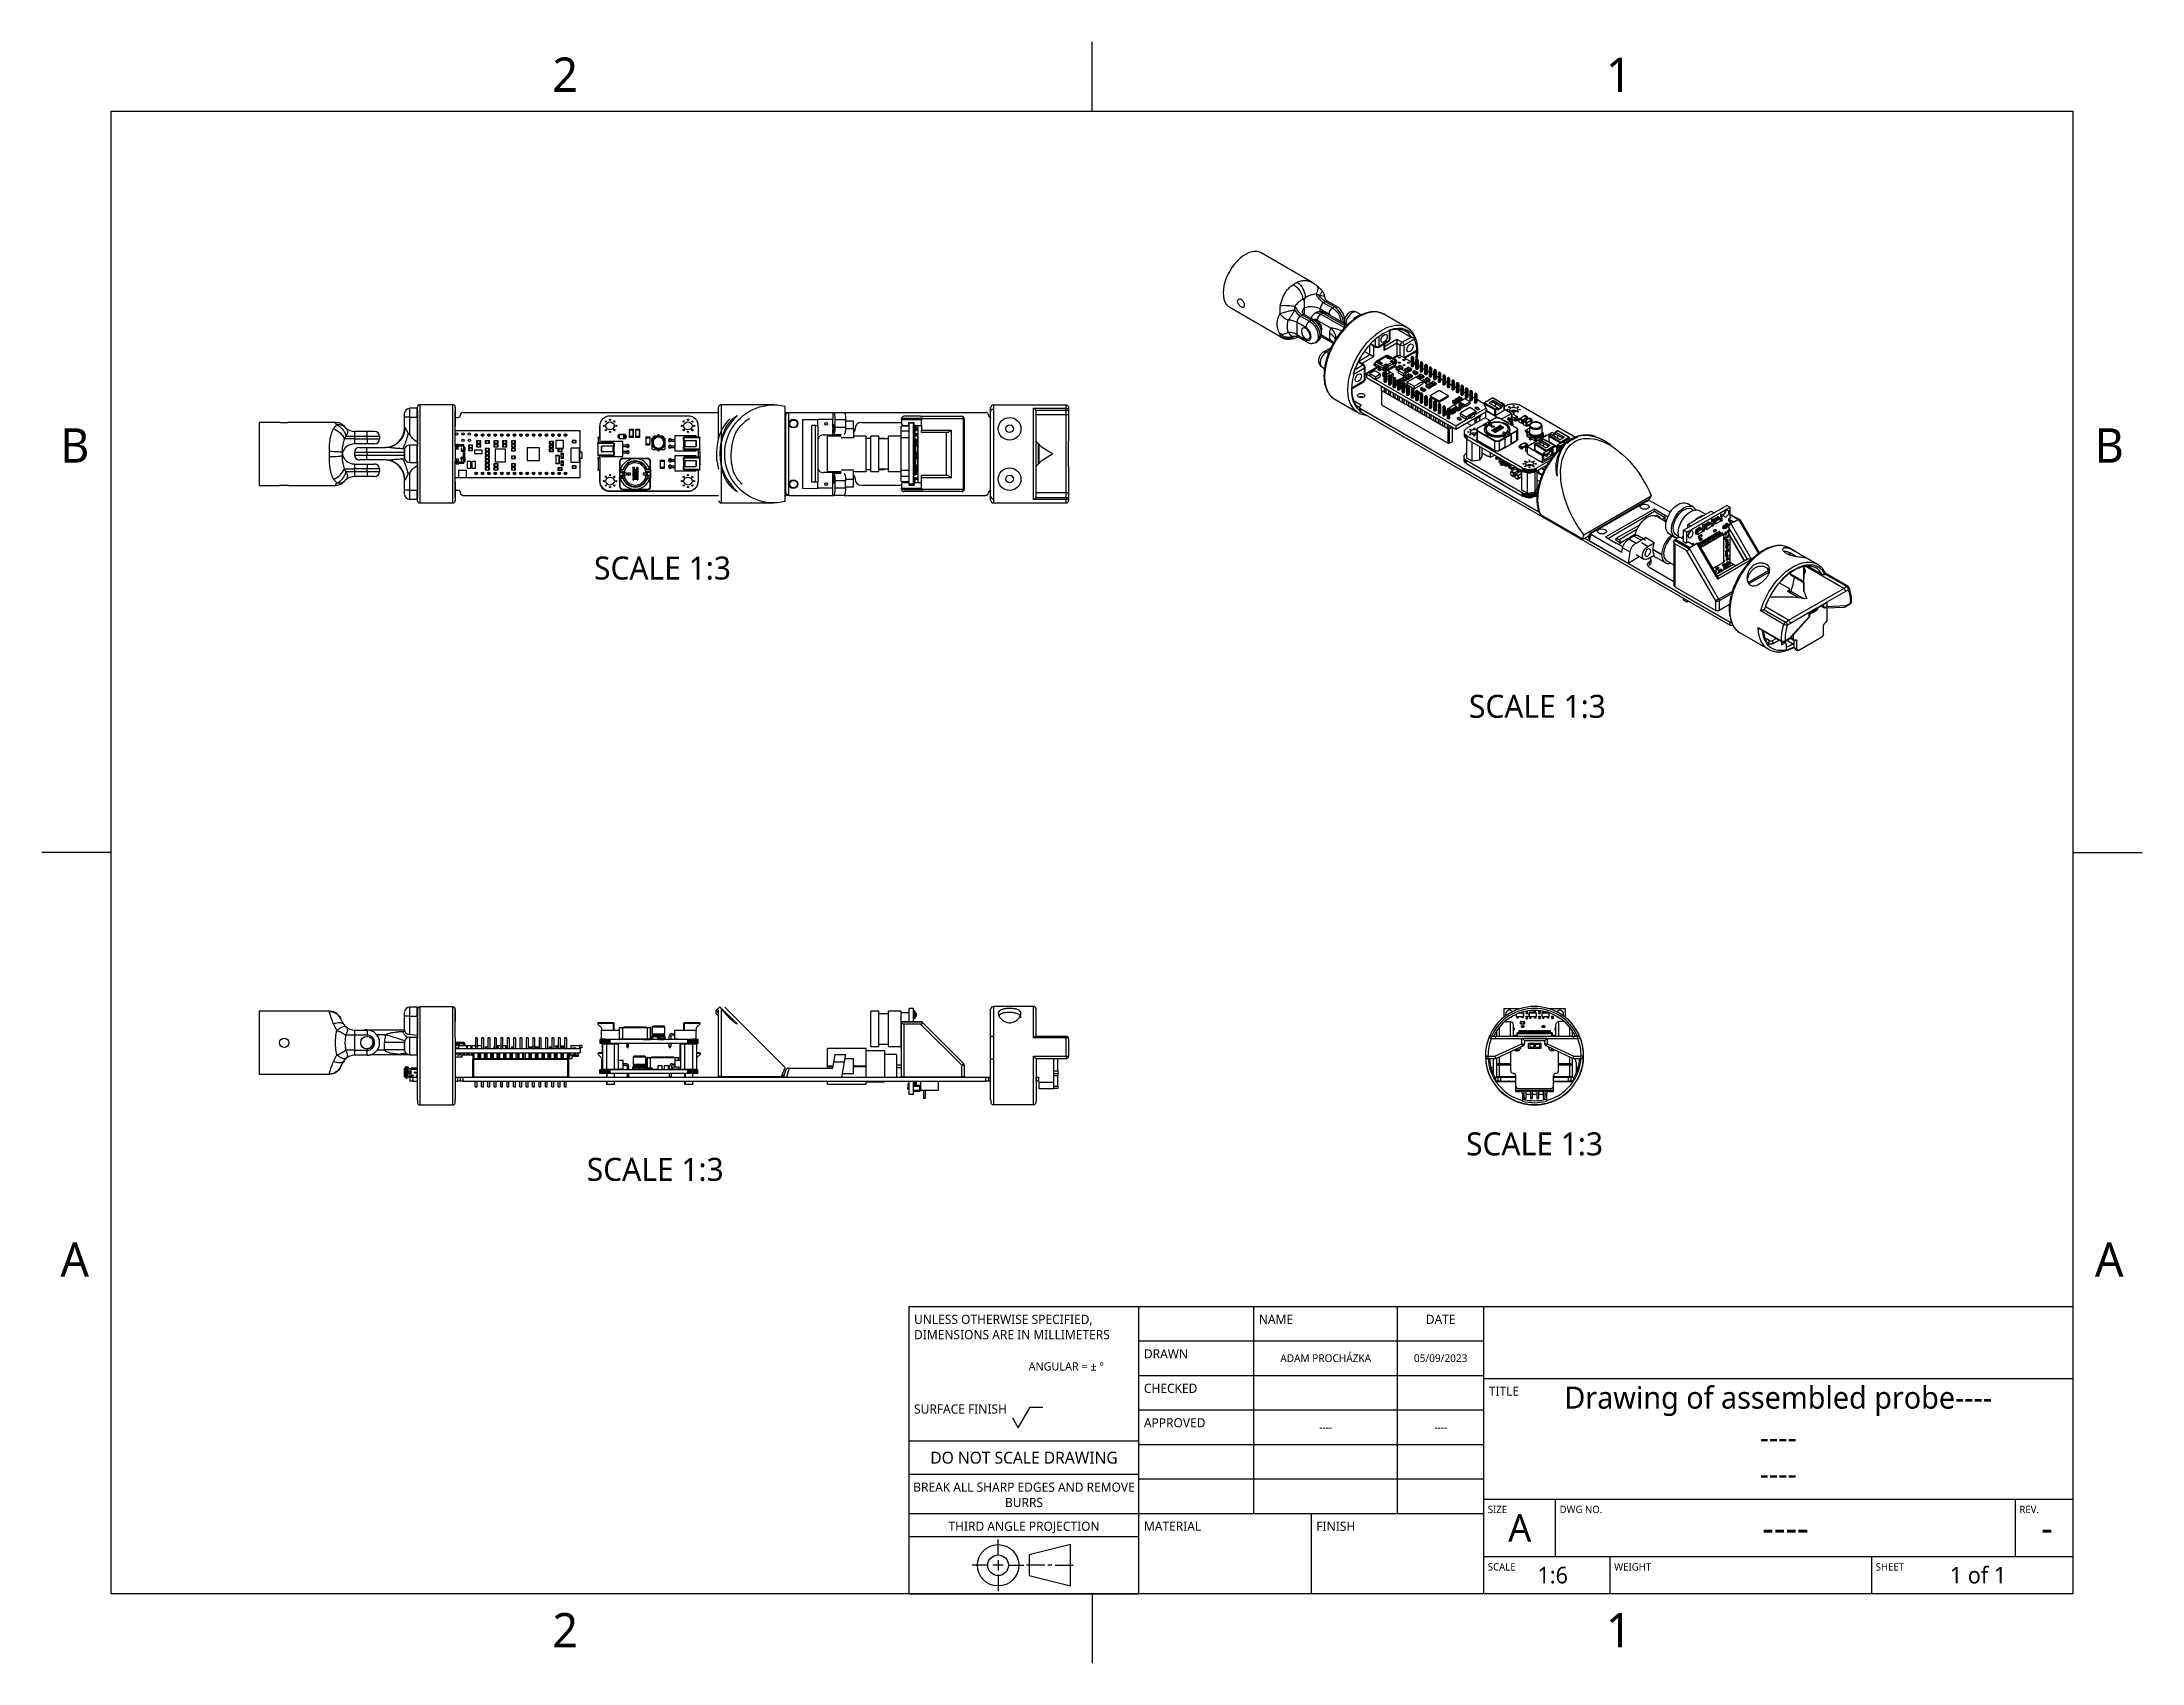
# Model space of a CAD drawing. Extents: x 0 to 11, y 0 to 8.5.
import ezdxf

# ---------------------------------------------------------------- set-up
doc = ezdxf.new("R2010")
doc.units = 0
doc.header["$LTSCALE"] = 0.5
doc.header["$MEASUREMENT"] = 0
for name, color, linetype in [('ANNOTATION_TEXT', 7, 'CONTINUOUS'), ('BORDER_FRAME', 7, 'CONTINUOUS'), ('BORDER_ZONES', 7, 'CONTINUOUS'), ('TANGENT_LINES', 7, 'CONTINUOUS'), ('TITLE_BLOCK', 7, 'CONTINUOUS'), ('VISIBLE', 7, 'CONTINUOUS')]:
    doc.layers.add(name, color=color, linetype=linetype)
doc.styles.add('ONSHAPE-STANDARD', font='NotoSans-Regular.ttf')
doc.styles.add('ONSHAPE-STANDARD-FIELDS', font='')
doc.styles.add('ONSHAPE-STANDARD-VIEW-LABE', font='NotoSans-Regular.ttf', dxfattribs={"height": 0.12})
doc.styles.get('ONSHAPE-STANDARD-FIELDS').set_extended_font_data('Noto Sans')

msp = doc.modelspace()

# ---------------------------------------------------------------- texts
at = {"layer": 'ANNOTATION_TEXT', "color": 7, "char_height": 0.12, "attachment_point": 2, "style": 'ONSHAPE-STANDARD-VIEW-LABE'}
for insert in [(3.277, 5.795), (7.844, 5.073), (7.829, 2.789), (3.239, 2.656)]:
    msp.add_mtext('SCALE 1:3', dxfattribs=dict(at, insert=insert))
at = {"layer": 'BORDER_ZONES', "char_height": 0.18, "attachment_point": 5, "style": 'ONSHAPE-STANDARD'}
for s, insert in [('2', (2.769, 8.31)), ('1', (8.269, 8.31)), ('B', (0.209, 6.375)), ('B', (10.829, 6.375)), ('A', (0.209, 2.125)), ('A', (10.829, 2.125)), ('2', (2.769, 0.19)), ('1', (8.269, 0.19))]:
    msp.add_mtext(s, dxfattribs=dict(at, insert=insert))
at = {"layer": 'TITLE_BLOCK'}
for s, insert, char_height, width, attachment_point, style in [('UNLESS OTHERWISE SPECIFIED, DIMENSIONS ARE IN MILLIMETERS', (4.59, 1.837), 0.048, 1.176, 1, 'ONSHAPE-STANDARD'), ('NAME', (6.39, 1.837), 0.048, 0.735, 1, 'ONSHAPE-STANDARD'), ('DATE', (7.339, 1.837), 0.048, 0.441, 2, 'ONSHAPE-STANDARD'), ('DRAWN', (5.79, 1.657), 0.048, 0.588, 1, 'ONSHAPE-STANDARD'), ('^JANGULAR = ± °^J', (5.188, 1.661), 0.0432, 0.588, 1, 'ONSHAPE-STANDARD'), ('ADAM PROCHÁZKA', (6.739, 1.61), 0.04032, 0.75, 5, 'ONSHAPE-STANDARD-FIELDS'), ('05/09/2023', (7.339, 1.61), 0.0403, 0.45, 5, 'ONSHAPE-STANDARD-FIELDS'), ('CHECKED', (5.79, 1.477), 0.048, 0.588, 1, 'ONSHAPE-STANDARD'), ('TITLE', (7.59, 1.462), 0.048, 0.3675, 1, 'ONSHAPE-STANDARD'), ('Drawing of assembled probe----', (9.101, 1.385), 0.1152, 2.775, 5, 'ONSHAPE-STANDARD-FIELDS'), ('SURFACE FINISH', (4.59, 1.369), 0.048, 0.588, 1, 'ONSHAPE-STANDARD'), ('APPROVED', (5.79, 1.297), 0.048, 0.588, 1, 'ONSHAPE-STANDARD'), ('----', (6.739, 1.25), 0.0403, 0.75, 5, 'ONSHAPE-STANDARD-FIELDS'), ('----', (7.339, 1.25), 0.0403, 0.45, 5, 'ONSHAPE-STANDARD-FIELDS'), ('DO NOT SCALE DRAWING', (5.164, 1.122), 0.0624, 1.176, 2, 'ONSHAPE-STANDARD'), ('----', (9.101, 1.196), 0.1152, 2.775, 5, 'ONSHAPE-STANDARD-FIELDS'), ('----', (9.101, 1.007), 0.1152, 2.775, 5, 'ONSHAPE-STANDARD-FIELDS'), ('BREAK ALL SHARP EDGES AND REMOVE BURRS', (5.164, 0.961), 0.048, 1.176, 2, 'ONSHAPE-STANDARD'), ('SIZE', (7.585, 0.84), 0.0384, 0.3675, 1, 'ONSHAPE-STANDARD'), ('A', (7.752, 0.725), 0.144, 0.375, 5, 'ONSHAPE-STANDARD-FIELDS'), ('DWG NO.', (7.96, 0.84), 0.0384, 2.352, 1, 'ONSHAPE-STANDARD'), ('REV.', (10.36, 0.84), 0.0384, 0.294, 1, 'ONSHAPE-STANDARD'), ('THIRD ANGLE PROJECTION', (5.164, 0.757), 0.048, 1.176, 2, 'ONSHAPE-STANDARD'), ('MATERIAL', (5.79, 0.757), 0.048, 0.882, 1, 'ONSHAPE-STANDARD'), ('FINISH', (6.69, 0.757), 0.048, 0.882, 1, 'ONSHAPE-STANDARD'), ('----', (9.139, 0.725), 0.144, 2.4, 5, 'ONSHAPE-STANDARD-FIELDS'), ('-', (10.504, 0.725), 0.144, 0.27, 5, 'ONSHAPE-STANDARD-FIELDS'), ('SCALE', (7.585, 0.54), 0.0384, 0.6468, 1, 'ONSHAPE-STANDARD'), ('1:6', (7.924, 0.477), 0.0864, 0.6, 5, 'ONSHAPE-STANDARD-FIELDS'), ('WEIGHT', (8.245, 0.54), 0.0384, 1.3377, 1, 'ONSHAPE-STANDARD'), ('SHEET', (9.61, 0.54), 0.0384, 1.029, 1, 'ONSHAPE-STANDARD'), ('1 of 1', (10.144, 0.477), 0.0864, 0.99, 5, 'ONSHAPE-STANDARD-FIELDS')]:
    msp.add_mtext(s, dxfattribs=dict(at, insert=insert, char_height=char_height, width=width, attachment_point=attachment_point, style=style))

# ---------------------------------------------------------------- linework, layer by layer
at = {"layer": 'BORDER_FRAME'}
for p, q in [((0.399, 0.38), (0.399, 8.12)), ((0.399, 8.12), (10.639, 8.12)), ((10.639, 8.12), (10.639, 0.38)), ((10.639, 0.38), (0.399, 0.38))]:
    msp.add_line(p, q, dxfattribs=at)
at = {"layer": 'BORDER_ZONES'}
for p, q in [((5.519, 8.12), (5.519, 8.481)), ((0.399, 4.25), (0.038, 4.25)), ((10.639, 4.25), (11, 4.25)), ((5.519, 0.38), (5.519, 0.019))]:
    msp.add_line(p, q, dxfattribs=at)
at = {"layer": 'TANGENT_LINES'}
for p, q in [((6.635, 6.991), (6.589, 7.018)), ((6.589, 7.018), (6.589, 6.954)), ((6.617, 7.055), (6.607, 7.05)), ((6.607, 7.05), (6.654, 7.023)), ((6.663, 7.029), (6.617, 7.055)), ((6.654, 7.023), (6.663, 7.029)), ((6.765, 6.988), (6.696, 7.028)), ((6.756, 7.061), (6.709, 7.088)), ((6.709, 7.088), (6.709, 7.074)), ((6.724, 7.066), (6.714, 7.061)), ((6.714, 7.061), (6.837, 6.99)), ((6.837, 7.001), (6.724, 7.066)), ((6.737, 7.125), (6.728, 7.12)), ((6.728, 7.12), (6.774, 7.093)), ((6.784, 7.098), (6.737, 7.125)), ((6.774, 7.093), (6.784, 7.098)), ((6.57, 6.945), (6.572, 6.945)), ((6.589, 6.954), (6.635, 6.927)), ((6.717, 6.952), (6.761, 6.927)), ((6.761, 6.927), (6.761, 6.959)), ((6.844, 7.012), (6.844, 6.998)), ((6.844, 7.012), (6.853, 7.006)), ((6.975, 6.906), (6.998, 6.893)), ((6.998, 6.893), (6.998, 6.929)), ((7.016, 6.943), (7.016, 6.893)), ((7.016, 6.893), (7.072, 6.925)), ((7.11, 6.908), (7.044, 6.87)), ((7.048, 6.894), (7.11, 6.93)), ((7.072, 6.925), (7.072, 6.975)), ((7.11, 6.93), (7.138, 6.914)), ((7.128, 6.897), (7.11, 6.908)), ((7.138, 6.914), (7.185, 6.941)), ((7.203, 6.93), (7.147, 6.897)), ((6.76, 6.873), (6.742, 6.862)), ((6.742, 6.862), (6.753, 6.855)), ((6.932, 6.795), (6.908, 6.809)), ((6.912, 6.815), (6.97, 6.849)), ((6.989, 6.838), (6.927, 6.803)), ((6.97, 6.849), (6.97, 6.901)), ((6.989, 6.894), (6.989, 6.838)), ((6.993, 6.797), (6.991, 6.799)), ((6.993, 6.802), (6.995, 6.8)), ((6.997, 6.801), (6.997, 6.793)), ((6.997, 6.793), (6.997, 6.801)), ((7.04, 6.776), (6.997, 6.801)), ((7.002, 6.81), (7, 6.808)), ((7.06, 6.845), (7.001, 6.811)), ((7.002, 6.81), (7.062, 6.844)), ((7.045, 6.785), (7.002, 6.81)), ((7.024, 6.805), (7.024, 6.802)), ((7.024, 6.805), (7.031, 6.8)), ((7.024, 6.802), (7.029, 6.799)), ((7.035, 6.802), (7.035, 6.803)), ((7.044, 6.87), (7.044, 6.905)), ((7.054, 6.797), (7.054, 6.801)), ((7.055, 6.797), (7.055, 6.801)), ((7.104, 6.819), (7.062, 6.844)), ((7.062, 6.796), (7.085, 6.809)), ((7.064, 6.832), (7.064, 6.831)), ((7.075, 6.825), (7.064, 6.831)), ((7.067, 6.788), (7.089, 6.801)), ((7.077, 6.813), (7.077, 6.814)), ((7.079, 6.828), (7.079, 6.829)), ((7.087, 6.816), (7.087, 6.82)), ((7.087, 6.807), (7.087, 6.808)), ((7.088, 6.831), (7.11, 6.844)), ((7.088, 6.817), (7.088, 6.82)), ((7.104, 6.814), (7.088, 6.805)), ((7.089, 6.818), (7.089, 6.819)), ((7.097, 6.804), (7.1, 6.802)), ((7.103, 6.802), (7.105, 6.805)), ((7.105, 6.806), (7.105, 6.814)), ((7.106, 6.804), (7.105, 6.805)), ((7.105, 6.805), (7.105, 6.805)), ((7.107, 6.815), (7.106, 6.815)), ((7.107, 6.807), (7.106, 6.807)), ((7.11, 6.844), (7.114, 6.841)), ((7.128, 6.844), (7.128, 6.897)), ((7.147, 6.897), (7.147, 6.833)), ((7.147, 6.833), (7.211, 6.87)), ((6.878, 6.678), (6.942, 6.715)), ((6.942, 6.779), (6.885, 6.746)), ((6.893, 6.772), (6.932, 6.795)), ((6.942, 6.715), (6.942, 6.779)), ((6.945, 6.749), (7.007, 6.785)), ((6.991, 6.796), (6.993, 6.794)), ((7.01, 6.785), (6.997, 6.793)), ((7.02, 6.782), (7.012, 6.787)), ((7.013, 6.771), (7.021, 6.766)), ((7.017, 6.777), (7.025, 6.773)), ((7.04, 6.768), (7.024, 6.777)), ((7.025, 6.769), (7.025, 6.767)), ((7.044, 6.794), (7.044, 6.795)), ((7.044, 6.778), (7.044, 6.77)), ((7.044, 6.77), (7.05, 6.767)), ((7.064, 6.791), (7.045, 6.78)), ((7.05, 6.771), (7.052, 6.769)), ((7.054, 6.779), (7.057, 6.777)), ((7.061, 6.792), (7.062, 6.793)), ((7.097, 6.792), (7.099, 6.791)), ((2.011, 6.587), (2.011, 6.075)), ((2.182, 6.075), (2.182, 6.587)), ((3.583, 6.587), (3.583, 6.075)), ((5.004, 6.586), (5.004, 6.565)), ((5.384, 6.569), (5.384, 6.586)), ((6.92, 6.578), (6.92, 6.589)), ((7.42, 6.578), (7.42, 6.575)), ((7.622, 6.56), (7.565, 6.593)), ((7.625, 6.564), (7.567, 6.597)), ((7.593, 6.599), (7.593, 6.595)), ((7.609, 6.608), (7.609, 6.599)), ((7.611, 6.623), (7.668, 6.589)), ((7.614, 6.608), (7.614, 6.599)), ((7.668, 6.589), (7.657, 6.583)), ((7.671, 6.585), (7.659, 6.579)), ((7.671, 6.585), (7.671, 6.557)), ((1.56, 6.462), (1.577, 6.482)), ((1.957, 6.523), (1.931, 6.523)), ((1.931, 6.469), (1.932, 6.469)), ((1.957, 6.569), (1.957, 6.523)), ((1.957, 6.523), (1.997, 6.523)), ((1.957, 6.523), (1.957, 6.432)), ((2.194, 6.476), (2.195, 6.476)), ((3.921, 6.534), (3.917, 6.534)), ((3.921, 6.128), (3.921, 6.534)), ((3.934, 6.547), (3.934, 6.115)), ((4.075, 6.183), (4.075, 6.479)), ((4.232, 6.508), (4.179, 6.508)), ((4.179, 6.471), (4.232, 6.471)), ((4.629, 6.509), (4.524, 6.509)), ((4.525, 6.518), (4.632, 6.518)), ((4.551, 6.478), (4.551, 6.476)), ((4.562, 6.476), (4.562, 6.478)), ((4.597, 6.478), (4.588, 6.478)), ((4.597, 6.475), (4.588, 6.475)), ((4.848, 6.514), (4.63, 6.514)), ((4.848, 6.147), (4.848, 6.514)), ((4.852, 6.514), (4.848, 6.514)), ((5.004, 6.565), (5.004, 6.096)), ((5.214, 6.569), (5.384, 6.569)), ((5.214, 6.092), (5.214, 6.569)), ((5.227, 6.557), (5.226, 6.557)), ((5.384, 6.535), (5.226, 6.535)), ((5.384, 6.557), (5.227, 6.557)), ((5.384, 6.557), (5.384, 6.569)), ((5.384, 6.535), (5.384, 6.557)), ((5.397, 6.557), (5.384, 6.557)), ((5.384, 6.127), (5.384, 6.535)), ((5.397, 6.535), (5.384, 6.535)), ((6.92, 6.568), (6.92, 6.551)), ((7.383, 6.569), (7.383, 6.566)), ((7.393, 6.563), (7.393, 6.56)), ((7.394, 6.563), (7.394, 6.56)), ((7.562, 6.481), (7.533, 6.465)), ((7.562, 6.482), (7.564, 6.484)), ((7.573, 6.475), (7.562, 6.481)), ((7.59, 6.499), (7.564, 6.484)), ((7.564, 6.481), (7.565, 6.483)), ((7.565, 6.48), (7.567, 6.482)), ((7.566, 6.483), (7.574, 6.488)), ((7.567, 6.482), (7.574, 6.487)), ((7.574, 6.488), (7.585, 6.482)), ((7.574, 6.487), (7.585, 6.48)), ((7.583, 6.493), (7.592, 6.498)), ((7.594, 6.487), (7.583, 6.493)), ((7.585, 6.492), (7.593, 6.497)), ((7.585, 6.482), (7.594, 6.487)), ((7.592, 6.499), (7.59, 6.499)), ((7.591, 6.499), (7.605, 6.491)), ((7.623, 6.517), (7.595, 6.5)), ((7.595, 6.5), (7.605, 6.494)), ((7.622, 6.532), (7.622, 6.56)), ((7.636, 6.571), (7.625, 6.564)), ((7.638, 6.567), (7.627, 6.56)), ((7.627, 6.532), (7.627, 6.56)), ((7.735, 6.465), (7.645, 6.517)), ((7.684, 6.499), (7.681, 6.497)), ((7.707, 6.512), (7.702, 6.509)), ((7.716, 6.497), (7.71, 6.494)), ((7.749, 6.514), (7.752, 6.516)), ((7.753, 6.516), (7.775, 6.528)), ((7.763, 6.506), (7.766, 6.508)), ((7.763, 6.505), (7.767, 6.507)), ((7.763, 6.489), (7.767, 6.491)), ((7.766, 6.508), (7.788, 6.521)), ((7.767, 6.507), (7.789, 6.52)), ((7.767, 6.492), (7.771, 6.495)), ((7.772, 6.501), (7.776, 6.503)), ((7.775, 6.529), (7.778, 6.531)), ((7.776, 6.502), (7.798, 6.515)), ((7.786, 6.492), (7.79, 6.495)), ((7.786, 6.492), (7.79, 6.494)), ((7.786, 6.476), (7.79, 6.478)), ((7.789, 6.521), (7.792, 6.523)), ((7.789, 6.52), (7.793, 6.522)), ((7.79, 6.494), (7.812, 6.507)), ((7.79, 6.495), (7.812, 6.507)), ((7.79, 6.479), (7.811, 6.491)), ((7.798, 6.516), (7.802, 6.518)), ((7.812, 6.507), (7.816, 6.51)), ((7.812, 6.507), (7.816, 6.509)), ((1.669, 6.409), (1.615, 6.409)), ((1.669, 6.422), (1.625, 6.422)), ((1.669, 6.449), (1.669, 6.422)), ((1.735, 6.422), (1.669, 6.422)), ((1.669, 6.422), (1.669, 6.409)), ((1.669, 6.409), (1.735, 6.409)), ((1.669, 6.409), (1.669, 6.383)), ((1.734, 6.338), (1.734, 6.364)), ((1.735, 6.422), (1.735, 6.449)), ((1.735, 6.409), (1.735, 6.422)), ((1.801, 6.422), (1.735, 6.422)), ((1.735, 6.409), (1.735, 6.383)), ((1.735, 6.409), (1.801, 6.409)), ((1.957, 6.378), (1.957, 6.286)), ((1.997, 6.386), (1.998, 6.386)), ((2.24, 6.371), (2.195, 6.371)), ((2.197, 6.363), (2.195, 6.363)), ((2.241, 6.359), (2.245, 6.359)), ((2.94, 6.387), (3.021, 6.387)), ((2.941, 6.414), (2.951, 6.414)), ((3.021, 6.39), (3.021, 6.387)), ((3.021, 6.387), (3.021, 6.371)), ((3.021, 6.387), (3.025, 6.387)), ((3.087, 6.377), (3.087, 6.368)), ((3.105, 6.454), (3.105, 6.459)), ((3.105, 6.417), (3.105, 6.422)), ((3.106, 6.422), (3.106, 6.454)), ((3.124, 6.422), (3.124, 6.454)), ((3.125, 6.454), (3.125, 6.459)), ((3.125, 6.417), (3.125, 6.422)), ((3.138, 6.454), (3.138, 6.459)), ((3.138, 6.422), (3.138, 6.454)), ((3.138, 6.417), (3.138, 6.422)), ((3.157, 6.422), (3.157, 6.454)), ((3.158, 6.454), (3.158, 6.459)), ((3.158, 6.417), (3.158, 6.422)), ((3.19, 6.419), (3.211, 6.419)), ((3.19, 6.415), (3.211, 6.415)), ((3.19, 6.382), (3.211, 6.382)), ((3.19, 6.378), (3.211, 6.378)), ((3.325, 6.398), (3.325, 6.406)), ((3.325, 6.365), (3.325, 6.373)), ((3.387, 6.416), (3.39, 6.416)), ((3.39, 6.42), (3.39, 6.416)), ((3.39, 6.401), (3.39, 6.416)), ((3.39, 6.416), (3.472, 6.416)), ((3.39, 6.355), (3.39, 6.37)), ((4.274, 6.462), (4.232, 6.462)), ((4.565, 6.449), (4.523, 6.449)), ((4.597, 6.46), (4.588, 6.46)), ((4.589, 6.398), (4.589, 6.404)), ((4.589, 6.385), (4.589, 6.391)), ((4.589, 6.373), (4.589, 6.379)), ((4.59, 6.404), (4.59, 6.398)), ((4.59, 6.391), (4.59, 6.385)), ((4.59, 6.379), (4.59, 6.373)), ((4.592, 6.398), (4.592, 6.404)), ((4.592, 6.385), (4.592, 6.391)), ((4.592, 6.373), (4.592, 6.379)), ((4.597, 6.463), (4.594, 6.463)), ((4.594, 6.45), (4.594, 6.45)), ((4.594, 6.438), (4.61, 6.438)), ((4.596, 6.428), (4.594, 6.427)), ((4.594, 6.404), (4.594, 6.398)), ((4.594, 6.391), (4.594, 6.385)), ((4.594, 6.379), (4.594, 6.373)), ((4.595, 6.423), (4.595, 6.425)), ((4.596, 6.427), (4.596, 6.428)), ((4.598, 6.458), (4.597, 6.458)), ((4.599, 6.459), (4.598, 6.459)), ((4.601, 6.426), (4.599, 6.427)), ((4.61, 6.456), (4.601, 6.456)), ((4.61, 6.423), (4.602, 6.423)), ((4.609, 6.405), (4.61, 6.405)), ((4.61, 6.389), (4.609, 6.389)), ((4.609, 6.372), (4.61, 6.372)), ((4.629, 6.455), (4.783, 6.455)), ((4.783, 6.455), (4.783, 6.206)), ((7.532, 6.401), (7.532, 6.45)), ((7.532, 6.45), (7.622, 6.398)), ((7.622, 6.349), (7.532, 6.401)), ((7.533, 6.452), (7.623, 6.4)), ((7.622, 6.349), (7.622, 6.398)), ((7.645, 6.4), (7.674, 6.417)), ((7.646, 6.398), (7.677, 6.416)), ((7.646, 6.349), (7.646, 6.398)), ((7.675, 6.366), (7.646, 6.349)), ((7.663, 6.432), (7.663, 6.43)), ((7.663, 6.43), (7.663, 6.427)), ((7.663, 6.423), (7.674, 6.417)), ((7.673, 6.43), (7.683, 6.424)), ((7.683, 6.435), (7.674, 6.43)), ((7.674, 6.43), (7.685, 6.424)), ((7.675, 6.365), (7.675, 6.365)), ((7.675, 6.365), (7.675, 6.365)), ((7.676, 6.416), (7.678, 6.418)), ((7.676, 6.414), (7.679, 6.417)), ((7.676, 6.365), (7.676, 6.414)), ((7.676, 6.365), (7.707, 6.383)), ((7.685, 6.424), (7.677, 6.419)), ((7.678, 6.418), (7.704, 6.433)), ((7.679, 6.417), (7.705, 6.432)), ((7.694, 6.429), (7.683, 6.435)), ((7.684, 6.444), (7.684, 6.442)), ((7.684, 6.442), (7.684, 6.439)), ((7.706, 6.433), (7.693, 6.44)), ((7.702, 6.434), (7.694, 6.429)), ((7.706, 6.436), (7.696, 6.442)), ((7.704, 6.434), (7.703, 6.434)), ((7.706, 6.433), (7.705, 6.433)), ((7.707, 6.432), (7.705, 6.432)), ((7.706, 6.436), (7.735, 6.452)), ((7.706, 6.433), (7.736, 6.45)), ((7.707, 6.383), (7.707, 6.432)), ((7.736, 6.401), (7.708, 6.385)), ((7.736, 6.401), (7.736, 6.45)), ((7.748, 6.371), (7.763, 6.363)), ((7.748, 6.366), (7.763, 6.358)), ((7.749, 6.372), (7.764, 6.363)), ((7.751, 6.374), (7.766, 6.365)), ((7.775, 6.387), (7.79, 6.378)), ((7.777, 6.389), (7.792, 6.38)), ((7.781, 6.452), (7.796, 6.443)), ((7.781, 6.452), (7.796, 6.444)), ((7.781, 6.447), (7.793, 6.44)), ((7.784, 6.454), (7.799, 6.445)), ((7.79, 6.423), (7.79, 6.434)), ((7.79, 6.36), (7.792, 6.361)), ((7.83, 6.379), (7.83, 6.351)), ((7.887, 6.345), (7.83, 6.379)), ((7.832, 6.399), (7.832, 6.41)), ((7.832, 6.383), (7.843, 6.389)), ((7.89, 6.349), (7.832, 6.383)), ((7.839, 6.399), (7.839, 6.41)), ((7.865, 6.402), (7.876, 6.408)), ((7.876, 6.408), (7.933, 6.375)), ((7.904, 6.422), (7.904, 6.394)), ((7.962, 6.388), (7.904, 6.422)), ((7.906, 6.426), (7.918, 6.432)), ((7.964, 6.392), (7.906, 6.426)), ((7.907, 6.377), (7.907, 6.374)), ((7.939, 6.444), (7.95, 6.451)), ((7.95, 6.451), (8.008, 6.418)), ((7.982, 6.42), (7.982, 6.416)), ((1.538, 6.317), (1.538, 6.344)), ((1.615, 6.252), (1.669, 6.252)), ((1.734, 6.338), (1.669, 6.338)), ((1.669, 6.325), (1.734, 6.325)), ((1.669, 6.278), (1.669, 6.252)), ((1.735, 6.252), (1.669, 6.252)), ((1.669, 6.252), (1.669, 6.239)), ((1.734, 6.338), (1.734, 6.325)), ((1.931, 6.338), (1.734, 6.338)), ((1.734, 6.325), (1.931, 6.325)), ((1.734, 6.299), (1.734, 6.325)), ((1.735, 6.278), (1.735, 6.252)), ((1.735, 6.239), (1.735, 6.252)), ((1.801, 6.252), (1.735, 6.252)), ((1.932, 6.357), (1.921, 6.358)), ((1.921, 6.305), (1.932, 6.306)), ((1.998, 6.276), (1.997, 6.276)), ((2.24, 6.287), (2.194, 6.287)), ((2.197, 6.295), (2.195, 6.295)), ((2.238, 6.345), (2.238, 6.349)), ((2.238, 6.313), (2.238, 6.345)), ((2.238, 6.309), (2.238, 6.313)), ((2.241, 6.299), (2.245, 6.299)), ((3.021, 6.325), (2.94, 6.325)), ((2.941, 6.309), (2.951, 6.309)), ((3.021, 6.341), (3.021, 6.325)), ((3.021, 6.322), (3.021, 6.325)), ((3.025, 6.325), (3.021, 6.325)), ((3.055, 6.29), (3.053, 6.29)), ((3.055, 6.29), (3.055, 6.249)), ((3.055, 6.249), (3.07, 6.249)), ((3.07, 6.305), (3.07, 6.307)), ((3.198, 6.305), (3.07, 6.305)), ((3.087, 6.344), (3.087, 6.335)), ((3.198, 6.305), (3.198, 6.307)), ((3.213, 6.249), (3.198, 6.249)), ((3.213, 6.249), (3.213, 6.29)), ((3.213, 6.29), (3.215, 6.29)), ((3.265, 6.298), (3.286, 6.298)), ((3.265, 6.294), (3.286, 6.294)), ((3.265, 6.261), (3.286, 6.261)), ((3.265, 6.257), (3.286, 6.257)), ((3.325, 6.293), (3.325, 6.301)), ((3.325, 6.26), (3.325, 6.268)), ((3.39, 6.355), (3.387, 6.355)), ((3.387, 6.311), (3.39, 6.311)), ((3.39, 6.25), (3.387, 6.25)), ((3.472, 6.355), (3.39, 6.355)), ((3.39, 6.351), (3.39, 6.355)), ((3.39, 6.315), (3.39, 6.311)), ((3.39, 6.311), (3.472, 6.311)), ((3.39, 6.296), (3.39, 6.311)), ((3.39, 6.25), (3.39, 6.265)), ((3.472, 6.25), (3.39, 6.25)), ((3.39, 6.246), (3.39, 6.25)), ((3.463, 6.339), (3.473, 6.339)), ((3.473, 6.277), (3.472, 6.277)), ((4.588, 6.278), (4.593, 6.278)), ((4.593, 6.274), (4.588, 6.274)), ((4.588, 6.261), (4.588, 6.261)), ((4.589, 6.331), (4.589, 6.337)), ((4.589, 6.319), (4.589, 6.325)), ((4.589, 6.306), (4.589, 6.312)), ((4.589, 6.264), (4.589, 6.27)), ((4.589, 6.252), (4.589, 6.258)), ((4.59, 6.337), (4.59, 6.331)), ((4.59, 6.325), (4.59, 6.319)), ((4.59, 6.312), (4.59, 6.306)), ((4.59, 6.27), (4.59, 6.264)), ((4.59, 6.258), (4.59, 6.252)), ((4.592, 6.331), (4.592, 6.337)), ((4.592, 6.319), (4.592, 6.325)), ((4.592, 6.306), (4.592, 6.312)), ((4.592, 6.264), (4.592, 6.27)), ((4.592, 6.252), (4.592, 6.258)), ((4.593, 6.278), (4.593, 6.278)), ((4.593, 6.278), (4.593, 6.274)), ((4.593, 6.278), (4.593, 6.278)), ((4.593, 6.278), (4.593, 6.278)), ((4.593, 6.274), (4.593, 6.274)), ((4.593, 6.274), (4.593, 6.274)), ((4.594, 6.337), (4.594, 6.331)), ((4.594, 6.325), (4.594, 6.319)), ((4.594, 6.312), (4.594, 6.306)), ((4.594, 6.27), (4.594, 6.264)), ((4.594, 6.258), (4.594, 6.252)), ((4.61, 6.356), (4.609, 6.356)), ((4.609, 6.338), (4.61, 6.338)), ((4.61, 6.323), (4.609, 6.323)), ((4.609, 6.305), (4.61, 6.305)), ((4.61, 6.289), (4.609, 6.289)), ((4.609, 6.272), (4.61, 6.272)), ((4.61, 6.256), (4.609, 6.256)), ((4.609, 6.256), (4.609, 6.256)), ((7.71, 6.255), (7.695, 6.264)), ((7.71, 6.25), (7.695, 6.259)), ((7.711, 6.256), (7.696, 6.265)), ((7.713, 6.258), (7.699, 6.266)), ((7.731, 6.252), (7.709, 6.24)), ((7.735, 6.255), (7.731, 6.253)), ((7.879, 6.245), (7.863, 6.254)), ((7.881, 6.249), (7.868, 6.256)), ((1.577, 6.179), (1.56, 6.199)), ((1.625, 6.239), (1.669, 6.239)), ((1.669, 6.239), (1.735, 6.239)), ((1.669, 6.239), (1.669, 6.212)), ((1.735, 6.239), (1.801, 6.239)), ((1.735, 6.239), (1.735, 6.212)), ((1.932, 6.194), (1.931, 6.194)), ((1.957, 6.141), (1.931, 6.141)), ((1.957, 6.231), (1.957, 6.141)), ((1.957, 6.141), (1.997, 6.141)), ((1.957, 6.141), (1.957, 6.095)), ((2.195, 6.186), (2.194, 6.186)), ((2.951, 6.248), (2.941, 6.248)), ((3.052, 6.244), (3.053, 6.244)), ((3.052, 6.208), (3.053, 6.208)), ((3.053, 6.247), (3.053, 6.245)), ((3.053, 6.245), (3.053, 6.244)), ((3.053, 6.244), (3.053, 6.208)), ((3.053, 6.207), (3.053, 6.208)), ((3.053, 6.205), (3.053, 6.207)), ((3.053, 6.162), (3.055, 6.162)), ((3.055, 6.203), (3.055, 6.162)), ((3.07, 6.203), (3.055, 6.203)), ((3.056, 6.232), (3.056, 6.244)), ((3.071, 6.232), (3.056, 6.232)), ((3.056, 6.208), (3.056, 6.22)), ((3.056, 6.207), (3.056, 6.208)), ((3.057, 6.208), (3.056, 6.208)), ((3.056, 6.205), (3.056, 6.207)), ((3.07, 6.147), (3.198, 6.147)), ((3.07, 6.145), (3.07, 6.147)), ((3.071, 6.22), (3.071, 6.232)), ((3.197, 6.232), (3.197, 6.22)), ((3.197, 6.22), (3.212, 6.22)), ((3.198, 6.203), (3.213, 6.203)), ((3.198, 6.145), (3.198, 6.147)), ((3.211, 6.244), (3.212, 6.244)), ((3.212, 6.247), (3.212, 6.245)), ((3.212, 6.245), (3.212, 6.244)), ((3.212, 6.244), (3.212, 6.232)), ((3.212, 6.22), (3.212, 6.208)), ((3.213, 6.162), (3.213, 6.203)), ((3.215, 6.162), (3.213, 6.162)), ((3.215, 6.247), (3.215, 6.245)), ((3.215, 6.245), (3.215, 6.244)), ((3.216, 6.244), (3.215, 6.244)), ((3.215, 6.208), (3.215, 6.244)), ((3.215, 6.207), (3.215, 6.208)), ((3.216, 6.208), (3.215, 6.208)), ((3.215, 6.205), (3.215, 6.207)), ((4.232, 6.191), (4.179, 6.191)), ((4.179, 6.154), (4.232, 6.154)), ((4.274, 6.197), (4.232, 6.197)), ((4.565, 6.213), (4.523, 6.213)), ((4.524, 6.152), (4.629, 6.152)), ((4.632, 6.143), (4.525, 6.143)), ((4.551, 6.187), (4.551, 6.185)), ((4.556, 6.184), (4.551, 6.185)), ((4.556, 6.184), (4.551, 6.185)), ((4.551, 6.185), (4.551, 6.185)), ((4.558, 6.184), (4.562, 6.185)), ((4.558, 6.184), (4.562, 6.185)), ((4.562, 6.185), (4.562, 6.186)), ((4.562, 6.185), (4.562, 6.185)), ((4.588, 6.238), (4.588, 6.238)), ((4.589, 6.239), (4.589, 6.245)), ((4.59, 6.245), (4.59, 6.239)), ((4.59, 6.234), (4.59, 6.235)), ((4.592, 6.239), (4.592, 6.245)), ((4.594, 6.245), (4.594, 6.239)), ((4.594, 6.224), (4.596, 6.223)), ((4.594, 6.205), (4.61, 6.205)), ((4.595, 6.234), (4.595, 6.235)), ((4.595, 6.226), (4.595, 6.229)), ((4.596, 6.223), (4.601, 6.225)), ((4.61, 6.223), (4.597, 6.223)), ((4.601, 6.238), (4.61, 6.238)), ((4.783, 6.206), (4.629, 6.206)), ((4.63, 6.147), (4.848, 6.147)), ((4.848, 6.147), (4.852, 6.147)), ((7.709, 6.24), (7.705, 6.238)), ((7.723, 6.232), (7.719, 6.23)), ((7.723, 6.231), (7.719, 6.229)), ((7.723, 6.215), (7.719, 6.213)), ((7.745, 6.244), (7.723, 6.232)), ((7.745, 6.244), (7.723, 6.231)), ((7.728, 6.218), (7.723, 6.216)), ((7.732, 6.227), (7.728, 6.224)), ((7.755, 6.239), (7.733, 6.226)), ((7.746, 6.218), (7.742, 6.216)), ((7.746, 6.218), (7.743, 6.216)), ((7.746, 6.202), (7.743, 6.199)), ((7.749, 6.247), (7.745, 6.245)), ((7.749, 6.246), (7.745, 6.244)), ((7.763, 6.228), (7.746, 6.218)), ((7.763, 6.227), (7.746, 6.218)), ((7.763, 6.212), (7.746, 6.202)), ((7.758, 6.242), (7.754, 6.239)), ((7.85, 6.246), (7.85, 6.233)), ((7.942, 6.221), (7.945, 6.222)), ((7.948, 6.217), (7.946, 6.216)), ((3.917, 6.128), (3.921, 6.128)), ((5.004, 6.096), (5.004, 6.075)), ((5.384, 6.092), (5.214, 6.092)), ((5.384, 6.127), (5.226, 6.127)), ((5.227, 6.104), (5.226, 6.104)), ((5.227, 6.104), (5.384, 6.104)), ((5.384, 6.104), (5.384, 6.127)), ((5.384, 6.127), (5.397, 6.127)), ((5.384, 6.104), (5.397, 6.104)), ((5.384, 6.104), (5.384, 6.092)), ((5.384, 6.075), (5.384, 6.092)), ((8.427, 6.089), (8.121, 5.913)), ((8.269, 5.883), (8.365, 5.939)), ((8.473, 6.001), (8.478, 6.004)), ((8.672, 5.935), (8.676, 5.937)), ((8.677, 5.936), (8.673, 5.934)), ((8.674, 5.933), (8.679, 5.935)), ((8.68, 5.932), (8.676, 5.93)), ((8.681, 5.94), (8.685, 5.942)), ((8.686, 5.941), (8.681, 5.939)), ((8.683, 5.938), (8.687, 5.94)), ((8.689, 5.937), (8.685, 5.935)), ((8.694, 5.947), (8.69, 5.944)), ((8.69, 5.945), (8.694, 5.947)), ((8.692, 5.943), (8.696, 5.945)), ((8.698, 5.942), (8.694, 5.94)), ((8.724, 5.964), (8.72, 5.961)), ((8.72, 5.962), (8.724, 5.964)), ((8.72, 5.94), (8.72, 5.94)), ((8.722, 5.96), (8.726, 5.962)), ((8.727, 5.959), (8.723, 5.957)), ((8.728, 5.967), (8.733, 5.969)), ((8.733, 5.969), (8.729, 5.966)), ((8.73, 5.965), (8.735, 5.967)), ((8.736, 5.964), (8.732, 5.962)), ((8.737, 5.972), (8.741, 5.975)), ((8.742, 5.974), (8.738, 5.971)), ((8.739, 5.97), (8.743, 5.973)), ((8.745, 5.97), (8.741, 5.967)), ((8.771, 5.991), (8.767, 5.988)), ((8.767, 5.989), (8.771, 5.991)), ((8.767, 5.967), (8.767, 5.967)), ((8.769, 5.987), (8.773, 5.99)), ((8.775, 5.986), (8.77, 5.984)), ((8.776, 5.994), (8.78, 5.997)), ((8.78, 5.996), (8.776, 5.993)), ((8.778, 5.992), (8.782, 5.995)), ((8.783, 5.992), (8.779, 5.989)), ((8.784, 5.999), (8.789, 6.002)), ((8.789, 6.001), (8.785, 5.998)), ((8.786, 5.997), (8.791, 6)), ((8.792, 5.997), (8.788, 5.994)), ((8.825, 6.027), (8.822, 6.028)), ((8.842, 5.988), (8.866, 5.974)), ((8.94, 5.781), (8.844, 5.946)), ((8.891, 5.989), (8.849, 6.013)), ((8.853, 5.967), (8.962, 5.779)), ((8.999, 5.811), (8.896, 5.989)), ((8.123, 5.911), (8.114, 5.878)), ((8.356, 5.912), (8.279, 5.867)), ((8.327, 5.82), (8.289, 5.841)), ((8.322, 5.887), (8.359, 5.865)), ((8.386, 5.88), (8.348, 5.902)), ((8.42, 5.847), (8.387, 5.866)), ((8.635, 5.835), (8.559, 5.879)), ((8.561, 5.862), (8.561, 5.637)), ((8.565, 5.886), (8.639, 5.843)), ((8.607, 5.901), (8.607, 5.901)), ((8.775, 5.563), (8.622, 5.827)), ((8.636, 5.839), (8.79, 5.572)), ((8.672, 5.913), (8.672, 5.913)), ((8.786, 5.677), (8.677, 5.865)), ((8.688, 5.9), (8.684, 5.902)), ((8.687, 5.899), (8.684, 5.901)), ((8.684, 5.893), (8.687, 5.891)), ((8.686, 5.903), (8.69, 5.901)), ((8.687, 5.891), (8.687, 5.899)), ((8.69, 5.901), (8.688, 5.9)), ((8.69, 5.901), (8.688, 5.899)), ((8.688, 5.891), (8.688, 5.899)), ((8.688, 5.891), (8.69, 5.893)), ((8.69, 5.893), (8.69, 5.901)), ((8.7, 5.907), (8.696, 5.909)), ((8.698, 5.91), (8.702, 5.908)), ((8.702, 5.908), (8.7, 5.907)), ((8.702, 5.908), (8.7, 5.906)), ((8.7, 5.906), (8.7, 5.898)), ((8.7, 5.898), (8.702, 5.9)), ((8.702, 5.908), (8.702, 5.9)), ((8.836, 5.822), (8.829, 5.826)), ((8.836, 5.823), (8.83, 5.827)), ((8.833, 5.819), (8.832, 5.82)), ((8.833, 5.819), (8.832, 5.819)), ((8.834, 5.821), (8.833, 5.821)), ((8.835, 5.818), (8.834, 5.819)), ((8.834, 5.818), (8.834, 5.818)), ((8.847, 5.828), (8.84, 5.832)), ((8.847, 5.829), (8.841, 5.833)), ((8.844, 5.912), (8.925, 5.772)), ((8.845, 5.827), (8.844, 5.827)), ((8.849, 5.829), (8.848, 5.829)), ((8.849, 5.827), (8.848, 5.827)), ((8.427, 5.767), (8.427, 5.75)), ((8.96, 5.777), (8.786, 5.677)), ((8.792, 5.711), (8.788, 5.713)), ((8.789, 5.714), (8.792, 5.712)), ((8.79, 5.719), (8.792, 5.72)), ((8.79, 5.718), (8.793, 5.719)), ((8.792, 5.712), (8.795, 5.711)), ((8.793, 5.71), (8.792, 5.711)), ((8.794, 5.715), (8.796, 5.717)), ((8.795, 5.712), (8.798, 5.714)), ((8.796, 5.722), (8.798, 5.724)), ((8.796, 5.722), (8.799, 5.723)), ((8.8, 5.719), (8.802, 5.72)), ((8.802, 5.726), (8.804, 5.727)), ((8.802, 5.725), (8.805, 5.726)), ((8.802, 5.716), (8.804, 5.717)), ((8.806, 5.722), (8.808, 5.724)), ((8.808, 5.719), (8.81, 5.721)), ((8.81, 5.722), (8.809, 5.722)), ((8.811, 5.721), (8.81, 5.722)), ((8.819, 5.735), (8.819, 5.74)), ((8.819, 5.725), (8.819, 5.73)), ((8.82, 5.74), (8.82, 5.735)), ((8.82, 5.73), (8.82, 5.725)), ((8.821, 5.735), (8.821, 5.739)), ((8.821, 5.726), (8.821, 5.729)), ((8.825, 5.74), (8.825, 5.735)), ((8.825, 5.729), (8.825, 5.728)), ((8.833, 5.794), (8.832, 5.795)), ((8.834, 5.795), (8.834, 5.796)), ((8.838, 5.751), (8.838, 5.751)), ((8.943, 5.66), (9.05, 5.722)), ((9.053, 5.713), (8.948, 5.652)), ((9.05, 5.722), (9.043, 5.735)), ((9.053, 5.724), (9.05, 5.722)), ((9.053, 5.708), (9.053, 5.713)), ((9.165, 5.704), (9.234, 5.664)), ((9.443, 5.629), (9.241, 5.745)), ((9.348, 5.702), (9.347, 5.702)), ((9.459, 5.638), (9.348, 5.702)), ((8.79, 5.572), (8.861, 5.613)), ((8.857, 5.6), (8.793, 5.563)), ((9.155, 5.462), (9.443, 5.629)), ((9.156, 5.619), (9.156, 5.609)), ((9.167, 5.614), (9.233, 5.576)), ((9.453, 5.613), (9.355, 5.556)), ((9.443, 5.629), (9.459, 5.638)), ((9.468, 5.622), (9.453, 5.613)), ((8.79, 5.572), (8.775, 5.563)), ((8.775, 5.514), (8.775, 5.563)), ((8.793, 5.563), (8.793, 5.514)), ((9.131, 5.441), (9.01, 5.511)), ((9.028, 5.517), (9.027, 5.518)), ((9.028, 5.517), (9.139, 5.453)), ((9.155, 5.462), (9.035, 5.532)), ((9.162, 5.37), (9.262, 5.481)), ((9.262, 5.503), (9.165, 5.446)), ((9.262, 5.481), (9.262, 5.503)), ((9.329, 5.539), (9.336, 5.535)), ((9.336, 5.535), (9.336, 5.543)), ((9.355, 5.556), (9.355, 5.535)), ((9.355, 5.535), (9.455, 5.539)), ((9.455, 5.539), (9.48, 5.553)), ((8.85, 5.436), (8.85, 5.453)), ((8.997, 5.425), (9.118, 5.355)), ((9.139, 5.453), (9.155, 5.462)), ((9.165, 5.446), (9.148, 5.437)), ((9.168, 5.372), (9.181, 5.365)), ((9.054, 5.34), (9.054, 5.357)), ((9.072, 5.357), (9.072, 5.34)), ((9.134, 5.343), (9.126, 5.347)), ((9.137, 5.355), (9.162, 5.37)), ((9.184, 5.32), (9.199, 5.311)), ((9.199, 5.354), (9.19, 5.359)), ((1.538, 3.421), (1.538, 3.421)), ((1.957, 3.442), (1.957, 3.396)), ((2.011, 3.444), (2.011, 2.932)), ((2.182, 2.932), (2.182, 3.444)), ((3.558, 3.426), (3.57, 3.415)), ((3.583, 3.439), (3.583, 3.081)), ((5.004, 3.446), (5.004, 3.292)), ((5.214, 3.283), (5.214, 3.446)), ((7.756, 3.413), (7.75, 3.413)), ((7.768, 3.416), (7.762, 3.416)), ((7.762, 3.416), (7.768, 3.416)), ((7.762, 3.415), (7.768, 3.415)), ((7.768, 3.413), (7.762, 3.413)), ((7.804, 3.416), (7.81, 3.416)), ((7.81, 3.416), (7.804, 3.416)), ((7.804, 3.415), (7.81, 3.415)), ((7.81, 3.413), (7.804, 3.413)), ((7.823, 3.416), (7.817, 3.416)), ((7.817, 3.416), (7.823, 3.416)), ((7.817, 3.415), (7.823, 3.415)), ((7.823, 3.413), (7.817, 3.413)), ((7.835, 3.416), (7.829, 3.416)), ((7.829, 3.416), (7.835, 3.416)), ((7.829, 3.415), (7.835, 3.415)), ((7.835, 3.413), (7.829, 3.413)), ((7.877, 3.416), (7.871, 3.416)), ((7.871, 3.416), (7.877, 3.416)), ((7.871, 3.415), (7.877, 3.415)), ((7.877, 3.413), (7.871, 3.413)), ((7.889, 3.416), (7.883, 3.416)), ((7.883, 3.416), (7.889, 3.416)), ((7.883, 3.415), (7.889, 3.415)), ((7.889, 3.413), (7.883, 3.413)), ((7.899, 3.416), (7.896, 3.416)), ((7.896, 3.416), (7.897, 3.416)), ((7.896, 3.415), (7.9, 3.415)), ((7.902, 3.413), (7.896, 3.413)), ((1.577, 3.321), (1.56, 3.356)), ((1.669, 3.297), (1.623, 3.297)), ((1.669, 3.323), (1.669, 3.297)), ((1.735, 3.297), (1.669, 3.297)), ((1.669, 3.297), (1.669, 3.218)), ((1.734, 3.323), (1.734, 3.325)), ((1.735, 3.323), (1.735, 3.297)), ((1.832, 3.299), (1.786, 3.299)), ((1.932, 3.267), (1.832, 3.299)), ((1.921, 3.316), (1.932, 3.317)), ((1.957, 3.396), (1.931, 3.396)), ((1.957, 3.396), (1.957, 3.301)), ((1.957, 3.396), (1.997, 3.396)), ((2.194, 3.367), (2.195, 3.367)), ((3.021, 3.357), (2.94, 3.357)), ((3.021, 3.357), (3.021, 3.361)), ((3.021, 3.323), (3.021, 3.357)), ((3.021, 3.357), (3.025, 3.357)), ((3.053, 3.336), (3.07, 3.336)), ((3.07, 3.336), (3.07, 3.337)), ((3.07, 3.336), (3.198, 3.336)), ((3.07, 3.275), (3.07, 3.336)), ((3.078, 3.34), (3.078, 3.337)), ((3.19, 3.34), (3.19, 3.337)), ((3.198, 3.336), (3.198, 3.337)), ((3.198, 3.275), (3.198, 3.336)), ((3.198, 3.336), (3.215, 3.336)), ((3.225, 3.339), (3.223, 3.339)), ((3.289, 3.301), (3.224, 3.301)), ((3.289, 3.294), (3.224, 3.294)), ((3.227, 3.276), (3.227, 3.289)), ((3.286, 3.281), (3.286, 3.289)), ((3.289, 3.339), (3.287, 3.339)), ((3.39, 3.357), (3.387, 3.357)), ((3.39, 3.357), (3.39, 3.361)), ((3.472, 3.357), (3.39, 3.357)), ((3.39, 3.357), (3.39, 3.323)), ((4.632, 3.364), (4.525, 3.364)), ((4.537, 3.354), (4.537, 3.079)), ((4.839, 3.139), (4.624, 3.354)), ((4.99, 3.292), (5.004, 3.292)), ((5.004, 3.292), (5.004, 3.173)), ((5.384, 3.292), (5.384, 3.283)), ((7.603, 3.292), (7.603, 3.278)), ((7.625, 3.292), (7.625, 3.278)), ((7.645, 3.339), (7.645, 3.292)), ((7.704, 3.292), (7.704, 3.367)), ((7.737, 3.393), (7.743, 3.393)), ((7.743, 3.39), (7.737, 3.39)), ((7.737, 3.39), (7.743, 3.39)), ((7.743, 3.389), (7.737, 3.389)), ((7.756, 3.366), (7.755, 3.366)), ((7.755, 3.356), (7.756, 3.356)), ((7.756, 3.366), (7.756, 3.367)), ((7.756, 3.367), (7.756, 3.367)), ((7.759, 3.366), (7.756, 3.366)), ((7.756, 3.356), (7.756, 3.366)), ((7.756, 3.356), (7.759, 3.356)), ((7.756, 3.356), (7.756, 3.356)), ((7.759, 3.366), (7.759, 3.367)), ((7.759, 3.367), (7.759, 3.367)), ((7.759, 3.356), (7.759, 3.366)), ((7.759, 3.366), (7.759, 3.366)), ((7.759, 3.356), (7.759, 3.356)), ((7.759, 3.356), (7.759, 3.356)), ((7.762, 3.393), (7.768, 3.393)), ((7.768, 3.39), (7.762, 3.39)), ((7.762, 3.39), (7.768, 3.39)), ((7.768, 3.389), (7.762, 3.389)), ((7.773, 3.366), (7.772, 3.366)), ((7.772, 3.356), (7.773, 3.356)), ((7.773, 3.367), (7.773, 3.366)), ((7.773, 3.367), (7.773, 3.367)), ((7.776, 3.366), (7.773, 3.366)), ((7.773, 3.366), (7.773, 3.356)), ((7.773, 3.356), (7.776, 3.356)), ((7.773, 3.356), (7.773, 3.356)), ((7.776, 3.367), (7.776, 3.366)), ((7.776, 3.367), (7.776, 3.367)), ((7.776, 3.366), (7.776, 3.366)), ((7.776, 3.366), (7.776, 3.356)), ((7.776, 3.356), (7.776, 3.356)), ((7.776, 3.356), (7.776, 3.356)), ((7.804, 3.393), (7.81, 3.393)), ((7.804, 3.39), (7.81, 3.39)), ((7.81, 3.39), (7.804, 3.39)), ((7.81, 3.389), (7.804, 3.389)), ((7.829, 3.393), (7.835, 3.393)), ((7.835, 3.39), (7.829, 3.39)), ((7.829, 3.39), (7.835, 3.39)), ((7.835, 3.389), (7.829, 3.389)), ((7.871, 3.393), (7.877, 3.393)), ((7.877, 3.39), (7.871, 3.39)), ((7.871, 3.39), (7.877, 3.39)), ((7.877, 3.389), (7.871, 3.389)), ((7.896, 3.393), (7.902, 3.393)), ((7.902, 3.39), (7.896, 3.39)), ((7.896, 3.39), (7.902, 3.39)), ((7.902, 3.389), (7.896, 3.389)), ((7.954, 3.367), (7.954, 3.292)), ((8.013, 3.292), (8.013, 3.338)), ((8.033, 3.278), (8.033, 3.292)), ((8.055, 3.278), (8.055, 3.292)), ((1.56, 3.159), (1.577, 3.194)), ((1.669, 3.218), (1.623, 3.218)), ((1.669, 3.218), (1.735, 3.218)), ((1.669, 3.218), (1.669, 3.192)), ((1.735, 3.192), (1.735, 3.218)), ((1.789, 3.22), (1.826, 3.22)), ((1.826, 3.22), (1.826, 3.259)), ((1.931, 3.259), (1.826, 3.259)), ((1.931, 3.22), (1.826, 3.22)), ((1.957, 3.286), (1.957, 3.194)), ((2.24, 3.252), (2.195, 3.252)), ((2.197, 3.242), (2.195, 3.242)), ((2.197, 3.237), (2.195, 3.237)), ((2.197, 3.229), (2.195, 3.229)), ((2.197, 3.246), (2.217, 3.246)), ((2.632, 3.228), (2.632, 3.227)), ((2.723, 3.239), (2.723, 3.235)), ((2.965, 3.2), (2.941, 3.2)), ((2.996, 3.274), (2.996, 3.273)), ((3.006, 3.274), (3.006, 3.273)), ((3.07, 3.275), (3.053, 3.275)), ((3.057, 3.274), (3.057, 3.274)), ((3.198, 3.275), (3.07, 3.275)), ((3.07, 3.274), (3.07, 3.275)), ((3.19, 3.182), (3.124, 3.182)), ((3.198, 3.274), (3.198, 3.275)), ((3.215, 3.275), (3.198, 3.275)), ((3.211, 3.274), (3.211, 3.274)), ((3.215, 3.18), (3.215, 3.179)), ((3.223, 3.183), (3.223, 3.18)), ((3.265, 3.281), (3.286, 3.281)), ((3.265, 3.275), (3.286, 3.275)), ((3.335, 3.183), (3.335, 3.18)), ((3.343, 3.18), (3.343, 3.179)), ((3.406, 3.274), (3.406, 3.273)), ((3.416, 3.274), (3.416, 3.273)), ((3.473, 3.2), (3.457, 3.2)), ((5.384, 3.283), (5.214, 3.283)), ((5.214, 3.186), (5.384, 3.186)), ((5.214, 2.934), (5.214, 3.186)), ((5.384, 3.186), (5.384, 3.283)), ((5.384, 3.186), (5.384, 3.173)), ((7.573, 3.186), (7.586, 3.187)), ((7.586, 3.187), (7.622, 3.187)), ((7.586, 3.187), (7.586, 3.173)), ((7.603, 3.278), (7.59, 3.283)), ((7.625, 3.278), (7.603, 3.278)), ((7.622, 3.187), (7.763, 3.252)), ((7.763, 3.278), (7.625, 3.278)), ((7.645, 3.183), (7.645, 3.148)), ((7.763, 3.252), (7.763, 3.278)), ((7.769, 3.24), (7.763, 3.252)), ((7.763, 3.252), (7.777, 3.252)), ((7.882, 3.252), (7.895, 3.252)), ((7.895, 3.252), (7.889, 3.24)), ((7.895, 3.278), (7.895, 3.252)), ((8.033, 3.278), (7.895, 3.278)), ((7.895, 3.252), (8.035, 3.187)), ((8.013, 3.148), (8.013, 3.183)), ((8.055, 3.278), (8.033, 3.278)), ((8.035, 3.187), (8.071, 3.187)), ((8.055, 3.278), (8.067, 3.283)), ((8.071, 3.173), (8.071, 3.187)), ((8.085, 3.186), (8.071, 3.187)), ((1.538, 3.093), (1.538, 3.094)), ((1.93, 3.106), (1.931, 3.106)), ((1.931, 3.098), (1.93, 3.098)), ((1.931, 3.106), (1.931, 3.125)), ((1.931, 3.106), (1.934, 3.106)), ((1.931, 3.098), (1.931, 3.106)), ((1.934, 3.098), (1.931, 3.098)), ((1.931, 3.079), (1.931, 3.098)), ((1.934, 3.125), (1.934, 3.106)), ((1.934, 3.106), (1.934, 3.098)), ((1.934, 3.106), (1.935, 3.106)), ((1.934, 3.098), (1.934, 3.079)), ((1.935, 3.098), (1.934, 3.098)), ((1.935, 3.107), (1.939, 3.107)), ((1.939, 3.097), (1.935, 3.097)), ((1.939, 3.107), (1.939, 3.132)), ((1.939, 3.107), (1.941, 3.107)), ((1.939, 3.097), (1.939, 3.107)), ((1.941, 3.097), (1.939, 3.097)), ((1.939, 3.072), (1.939, 3.097)), ((1.941, 3.132), (1.941, 3.107)), ((1.941, 3.107), (1.941, 3.097)), ((1.941, 3.107), (1.945, 3.107)), ((1.941, 3.097), (1.941, 3.072)), ((1.945, 3.097), (1.941, 3.097)), ((1.945, 3.127), (1.951, 3.127)), ((1.945, 3.106), (1.952, 3.106)), ((1.952, 3.098), (1.945, 3.098)), ((1.951, 3.077), (1.945, 3.077)), ((1.952, 3.107), (1.965, 3.107)), ((1.965, 3.097), (1.952, 3.097)), ((1.965, 3.119), (1.998, 3.119)), ((1.973, 3.077), (1.973, 3.056)), ((2.209, 3.056), (2.209, 3.077)), ((2.235, 3.077), (2.235, 3.056)), ((3.19, 3.144), (3.124, 3.144)), ((3.19, 3.137), (3.124, 3.137)), ((3.148, 3.118), (3.127, 3.118)), ((3.198, 3.179), (3.215, 3.179)), ((3.202, 3.118), (3.198, 3.118)), ((3.223, 3.123), (3.202, 3.123)), ((3.223, 3.118), (3.202, 3.118)), ((3.202, 3.117), (3.202, 3.117)), ((3.215, 3.124), (3.215, 3.179)), ((3.215, 3.179), (3.343, 3.179)), ((3.255, 3.118), (3.223, 3.118)), ((3.288, 3.118), (3.276, 3.118)), ((3.314, 3.118), (3.309, 3.118)), ((3.324, 3.118), (3.322, 3.118)), ((3.343, 3.147), (3.343, 3.179)), ((3.343, 3.179), (3.36, 3.179)), ((3.343, 3.131), (3.343, 3.139)), ((3.61, 3.081), (3.61, 3.077)), ((3.938, 3.124), (3.925, 3.077)), ((4.225, 3.156), (4.172, 3.156)), ((4.551, 3.079), (4.551, 3.077)), ((4.562, 3.077), (4.562, 3.079)), ((4.848, 3.148), (4.839, 3.139)), ((4.839, 3.079), (4.839, 3.139)), ((4.852, 3.139), (4.839, 3.139)), ((4.965, 3.056), (4.965, 3.077)), ((4.99, 3.173), (5.004, 3.173)), ((5.004, 3.173), (5.004, 2.934)), ((5.227, 3.056), (5.227, 3.077)), ((5.319, 3.11), (5.34, 3.11)), ((5.34, 3.084), (5.319, 3.084)), ((5.384, 3.173), (5.384, 3.173)), ((7.626, 3.077), (7.626, 3.056)), ((7.645, 3.139), (7.632, 3.139)), ((7.645, 3.148), (7.705, 3.148)), ((7.645, 3.148), (7.645, 3.139)), ((7.645, 3.139), (7.645, 3.079)), ((7.705, 3.139), (7.645, 3.139)), ((7.652, 3.077), (7.652, 3.056)), ((7.954, 3.148), (8.013, 3.148)), ((8.013, 3.139), (7.954, 3.139)), ((8.006, 3.056), (8.006, 3.077)), ((8.013, 3.139), (8.013, 3.148)), ((8.013, 3.079), (8.013, 3.139)), ((8.026, 3.139), (8.013, 3.139)), ((8.033, 3.077), (8.033, 3.068)), ((4.588, 3.051), (4.588, 3.047)), ((4.621, 3.028), (4.588, 3.028)), ((4.588, 3.01), (4.621, 3.01)), ((4.594, 3.051), (4.596, 3.05)), ((4.596, 3.05), (4.601, 3.052)), ((4.599, 3.046), (4.599, 3.05)), ((4.599, 3.046), (4.599, 3.046)), ((4.599, 3.046), (4.599, 3.046)), ((5.319, 3.031), (5.34, 3.031)), ((7.77, 3.002), (7.77, 3.002)), ((7.787, 3.002), (7.787, 3.002)), ((7.803, 3.002), (7.803, 3.002)), ((7.821, 3.002), (7.821, 3.002)), ((7.836, 3.002), (7.836, 3.002)), ((7.854, 3.002), (7.854, 3.002)), ((7.87, 3.002), (7.87, 3.002)), ((7.887, 3.002), (7.887, 3.002))]:
    msp.add_line(p, q, dxfattribs=at)
for centre, radius, start, end in [((6.646, 7.077), 0.147, 168.78, 185.7993), ((6.514, 6.953), 0.0145, 161.3011, 216.324), ((3.256, 6.389), 0.0284, 200.2197, 339.7803), ((3.07, 6.29), 0.0153, 90, 180), ((3.134, 6.226), 0.0679, 19.7983, 160.2017), ((3.198, 6.29), 0.0153, 360, 90), ((3.07, 6.162), 0.0153, 180, 270), ((3.134, 6.226), 0.0679, 199.7983, 340.2017), ((3.198, 6.162), 0.0153, 270, 0), ((1.735, 3.257), 0.0394, 270, 90), ((1.957, 3.259), 0.131, 162.5424, 180), ((7.829, 3.19), 0.243, 158.6672, 180.8362), ((7.829, 3.19), 0.243, 359.1636, 21.3324), ((7.829, 3.19), 0.243, 183.9364, 213.0875), ((7.829, 3.19), 0.243, 326.9125, 356.0635), ((7.829, 3.19), 0.243, 213.72, 255.0176), ((7.829, 3.19), 0.243, 284.9824, 326.28)]:
    msp.add_arc(centre, radius, start, end, dxfattribs=at)
at = {"layer": 'TANGENT_LINES', "extrusion": (0, 0, -1)}
for centre, major_axis, ratio, start_param, end_param in [((6.58, 7.088), (-0.082, -0.142), 0.57735, 2.273852, 2.438537), ((6.574, 7.164), (-0.0366, 0.0544), 0.527907, 0.823315, 2.394111), ((6.585, 7.171), (-0.0285, 0.0591), 0.622881, 0.740694, 2.31149), ((6.57, 7.061), (-0.0459, -0.0796), 0.57735, 3.233498, 3.385891), ((6.682, 7.125), (-0.0459, -0.0796), 0.57735, 1.326498, 1.478891), ((6.651, 7.159), (0.0404, 0.0517), 0.446006, 0.000461, 1.10512), ((6.728, 7.173), (-0.0328, 0.0568), 0.57735, 3.926991, 4.915423), ((6.737, 7.179), (-0.0328, 0.0568), 0.57735, 3.926991, 4.678379), ((6.539, 7.095), (-0.0655, 0.003), 0.16695, 0.961055, 2.195547), ((6.654, 6.97), (-0.0328, 0.0568), 0.57735, 0.785398, 3.141399), ((6.714, 7.007), (-0.0328, 0.0568), 0.57735, 6.282992, 7.068583), ((6.714, 7.039), (-0.0131, -0.0227), 0.57735, 0.785398, 2.356194), ((6.724, 7.044), (-0.0131, -0.0227), 0.57735, 2.356194, 3.141593), ((6.774, 7.039), (-0.0328, 0.0568), 0.57735, 0.785398, 2.242453), ((6.784, 7.077), (-0.0131, -0.0227), 0.57735, 2.356194, 3.141833), ((7.035, 6.769), (-0.128, -0.222), 0.57735, 0, 3.141593), ((6.863, 7.022), (0.0262, 0), 0.57735, 2.356194, 3.141877), ((6.539, 6.998), (0.0634, 0.017), 0.984225, 1.196004, 2.430497), ((6.654, 6.938), (-0.0131, -0.0227), 0.57735, 0.000185, 0.785398), ((6.854, 6.905), (-0.066, 0.114), 0.57735, 5.497787, 5.80248), ((7.138, 6.903), (-0.0066, 0.0114), 0.57735, 0.785398, 2.356194), ((7.007, 6.899), (-0.0066, -0.0114), 0.57735, 0, 0.785398), ((7.103, 6.815), (-0.001, 0.00173), 0.57735, 1.570796, 2.356194), ((7.138, 6.903), (0.0131, 0), 0.57735, 0.785398, 2.356194), ((6.932, 6.784), (0.0131, 0), 0.57735, 0, 0.785398), ((6.932, 6.72), (0.0131, 0), 0.57735, 0, 0.785398), ((7.043, 6.781), (-0.001, 0.00173), 0.57735, 1.587928, 2.356194), ((7.668, 6.587), (-0.00164, 0.00284), 0.57735, 0.785398, 2.356194), ((7.668, 6.587), (0.00328, 0), 0.57735, 0, 0.785398), ((4.839, 6.514), (0, 0.0131), 0.707107, 0, 1.570796), ((7.625, 6.562), (-0.00164, -0.00284), 0.57735, 0.785398, 2.356194), ((7.835, 6.48), (0.0284, 0), 0.57735, 1.138299, 3.57409), ((7.836, 6.48), (0.0284, 0), 0.57735, 3.573522, 7.422052), ((7.836, 6.477), (0.0328, 0), 0.57735, 0.032138, 1.090092), ((1.56, 6.409), (-0.0493, 0.0433), 0.707781, 1.014731, 2.249224), ((7.544, 6.408), (0.0175, 0), 0.57735, 2.356194, 2.718631), ((7.724, 6.408), (0.0175, 0), 0.57735, 0.439858, 0.785398), ((7.832, 6.38), (0.00328, 0), 0.57735, 2.356194, 3.141593), ((7.832, 6.38), (-0.00164, -0.00284), 0.57735, 0.785398, 2.356194), ((7.876, 6.405), (-0.00164, 0.00284), 0.57735, 0, 0.785398), ((7.906, 6.423), (0.00328, 0), 0.57735, 2.356194, 3.141593), ((7.906, 6.423), (-0.00164, -0.00284), 0.57735, 0.785398, 2.356194), ((7.95, 6.448), (-0.00164, 0.00284), 0.57735, 0, 0.785398), ((1.538, 6.339), (-0.0656, 0), 0.08225, 1.570796, 3.141593), ((7.634, 6.356), (0.0175, 0), 0.57735, 0.785398, 2.356194), ((4.839, 6.147), (0, 0.0131), 0.707107, 1.570796, 3.141593), ((5.384, 6.104), (0.0131, 0), 0.931483, 0, 1.570796), ((8.688, 5.9), (-0.000164, -0.000284), 0.57735, 0.785398, 2.356194), ((8.688, 5.9), (0.000328, 0), 0.57735, 0.785398, 2.356194), ((8.688, 5.892), (-0.000164, -0.000284), 0.57735, 0, 0.785398), ((8.69, 5.901), (-0.000164, -0.000284), 0.57735, 2.356194, 3.141593), ((8.69, 5.901), (0.000328, 0), 0.57735, 0, 0.785398), ((8.7, 5.907), (-0.000164, -0.000284), 0.57735, 0.785398, 2.356194), ((8.7, 5.907), (0.000328, 0), 0.57735, 0.785398, 2.356194), ((8.7, 5.899), (-0.000164, -0.000284), 0.57735, 0, 0.785398), ((8.7, 5.907), (-0.000164, 0.000284), 0.57735, 0.785398, 2.356195), ((8.7, 5.899), (-0.000164, 0.000284), 0.57735, 2.356195, 3.141593), ((8.702, 5.908), (-0.000164, -0.000284), 0.57735, 2.356194, 3.141593), ((8.702, 5.908), (0.000328, 0), 0.57735, 0, 0.785398), ((8.702, 5.908), (-0.000164, 0.000284), 0.57735, 0.785398, 2.356195), ((8.702, 5.9), (-0.000164, 0.000284), 0.57735, 2.356195, 3.141593), ((9.178, 5.532), (-0.128, -0.222), 0.57735, 1.157725, 3.131214), ((9.044, 5.718), (0.0131, 0), 0.57735, 0.498887, 0.785398), ((9.459, 5.627), (-0.0066, -0.0114), 0.57735, 2.356194, 3.141593), ((8.784, 5.568), (0.0131, 0), 0.57735, 0.785398, 2.356194), ((8.784, 5.568), (-0.0066, 0.0114), 0.57735, 1.570796, 2.356194), ((9.346, 5.54), (-0.0005, 0.0131), 0.766822, 2.022979, 3.141593), ((9.471, 5.559), (0.0131, -0.0002), 0.568861, 0.000109, 0.778205), ((9.178, 5.532), (-0.128, -0.222), 0.57735, 0.008137, 0.770803), ((9.299, 5.463), (-0.128, -0.222), 0.57735, 0.770803, 1.157725), ((9.139, 5.442), (0.0126, -0.0036), 0.327762, 0.657459, 2.228255), ((9.139, 5.442), (-0.0066, 0.0114), 0.57735, 0.785398, 2.356194), ((9.155, 5.452), (-0.0066, 0.0114), 0.57735, 0.785398, 2.356194), ((9.127, 5.361), (-0.0066, 0.0114), 0.57735, 2.356194, 3.141593), ((1.538, 3.355), (-0.0656, 0), 0.996612, 1.570796, 2.826695), ((1.56, 3.316), (-0.0548, -0.0361), 0.530836, 1.9071, 3.141593), ((1.957, 3.22), (0.131, 0), 0.2, 1.570796, 1.972363), ((1.538, 3.159), (0.0656, 0), 0.996612, 0.316098, 1.570796), ((1.56, 3.198), (0.0548, -0.0361), 0.530836, 0, 1.234493)]:
    msp.add_ellipse(centre, major_axis=major_axis, ratio=ratio, start_param=start_param, end_param=end_param, dxfattribs=at)
at = {"layer": 'TANGENT_LINES'}
for centre, major_axis, ratio, start_param, end_param in [((6.626, 7.061), (0.0492, 0.0852), 0.57735, 0.703055, 0.867741), ((6.737, 7.104), (0.0131, 0.0227), 0.57735, 0, 0.785398), ((6.542, 6.991), (-0.0656, 0), 0.57735, 3.926991, 4.70457), ((6.607, 7.104), (0.0328, -0.0568), 0.57735, 4.746399, 5.497787), ((6.617, 7.109), (0.0328, -0.0568), 0.57735, 4.509355, 5.497787), ((6.607, 7.029), (0.0131, 0.0227), 0.57735, 0.785398, 2.356194), ((6.682, 7.072), (-0.0656, 0), 0.57735, 5.699145, 6.283969), ((6.617, 7.034), (0.0131, 0.0227), 0.57735, 0, 0.785398), ((6.663, 7.061), (-0.0656, 0), 0.57735, 3.926991, 5.296429), ((6.654, 7.002), (0.0131, 0.0227), 0.57735, 0.785398, 2.356194), ((6.663, 7.007), (0.0131, 0.0227), 0.57735, 0.00143, 0.785398), ((6.663, 6.975), (0.0328, -0.0568), 0.57735, 0, 2.356194), ((6.696, 6.996), (0.0197, -0.0341), 0.57735, 2.356194, 3.156541), ((6.724, 7.012), (0.0328, -0.0568), 0.57735, 2.356194, 3.141593), ((6.728, 7.098), (0.0131, 0.0227), 0.57735, 0.785398, 2.356194), ((6.914, 6.838), (0.128, 0.222), 0.57735, 0, 3.141593), ((6.774, 7.072), (0.0131, 0.0227), 0.57735, 0.785398, 2.356194), ((6.756, 7.029), (0.0197, -0.0341), 0.57735, 1.812545, 2.356194), ((6.784, 7.045), (0.0328, -0.0568), 0.57735, 0.698786, 2.356194), ((6.877, 7.03), (0.023, 0.0398), 0.57735, 0, 2.356194), ((6.542, 6.927), (-0.0656, 0), 0.57735, 3.926991, 4.70457), ((6.607, 6.964), (0.0131, 0.0227), 0.57735, 2.356194, 3.141593), ((6.635, 6.959), (0.0197, -0.0341), 0.57735, 5.497787, 8.63938), ((6.687, 6.916), (-0.105, 0), 0.57735, 3.326397, 3.926991), ((7.044, 6.763), (0.121, 0.21), 0.57735, 0.622517, 0.94828), ((7.063, 6.931), (0.0066, -0.0114), 0.57735, 0, 0.785398), ((7.063, 6.931), (-0.0131, 0), 0.57735, 2.356194, 3.141593), ((7.138, 6.903), (0.0066, 0.0114), 0.57735, 0.785398, 2.356194), ((7.035, 6.769), (0.118, 0.205), 0.57735, 5.958341, 6.283185), ((7.044, 6.763), (0.121, 0.21), 0.57735, 5.316004, 5.885831), ((6.742, 6.824), (0.023, 0.0398), 0.57735, 0.785398, 3.141593), ((6.742, 6.841), (0.0131, -0.0227), 0.57735, 2.356194, 3.141914), ((6.932, 6.784), (0.0066, 0.0114), 0.57735, 0, 0.785398), ((7.007, 6.899), (-0.0131, 0), 0.57735, 0.785398, 2.356194), ((7.007, 6.899), (0.0066, -0.0114), 0.57735, 0, 0.785398), ((7.025, 6.805), (-0.002, 0), 0.57735, 0.015941, 0.785398), ((7.025, 6.803), (-0.002, 0), 0.57735, 0, 0.785398), ((7.026, 6.806), (0.00131, 0.00227), 0.57735, 1.641566, 2.356194), ((7.026, 6.803), (0.00131, 0.00227), 0.57735, 2.356194, 2.461981), ((7.104, 6.813), (0.00064, 0.00111), 0.57735, 5.497787, 7.068583), ((7.104, 6.815), (-0.002, 0), 0.57735, 2.356194, 3.142191), ((7.104, 6.807), (-0.002, 0), 0.57735, 2.356194, 3.141593), ((7.104, 6.805), (0.00064, 0.00111), 0.57735, 4.712389, 5.497787), ((7.044, 6.763), (0.121, 0.21), 0.57735, 1.968151, 2.93368), ((6.932, 6.784), (0.0066, -0.0114), 0.57735, 0.785398, 2.356194), ((6.932, 6.72), (0.0066, -0.0114), 0.57735, 0, 0.785398), ((7.043, 6.779), (-0.002, 0), 0.57735, 1.587928, 2.356194), ((7.043, 6.771), (-0.001, -0.00173), 0.816497, 0.547982, 1.570796), ((7.043, 6.771), (-0.002, 0), 0.57735, 1.570796, 2.356194), ((7.045, 6.779), (0.00064, 0.00111), 0.57735, 0.785398, 2.356194), ((7.045, 6.771), (0.00064, 0.00111), 0.57735, 2.356194, 3.141593), ((7.048, 6.767), (-0.001, -0.00173), 0.816497, 0.39289, 1.295816), ((7.668, 6.587), (0.00164, 0.00284), 0.57735, 0, 0.785398), ((5.384, 6.557), (0.0131, 0), 0.931486, 0, 1.570796), ((7.044, 6.763), (0.121, 0.21), 0.57735, 2.94472, 3.080149), ((7.634, 6.458), (-0.0679, 0), 0.57735, 5.843332, 6.32608), ((7.634, 6.457), (-0.0657, 0), 0.57735, 5.82, 6.283014), ((7.634, 6.458), (-0.0679, 0), 0.57735, 2.70174, 5.152242), ((7.634, 6.457), (-0.0657, 0), 0.57735, 3.141593, 5.175574), ((7.625, 6.562), (-0.00328, 0), 0.57735, 0.785398, 2.356194), ((7.634, 6.51), (-0.0153, 0), 0.57735, 3.926991, 5.497787), ((7.625, 6.562), (0.00164, -0.00284), 0.57735, 0.785398, 2.356195), ((7.544, 6.457), (-0.0175, 0), 0.57735, 0, 0.785398), ((7.544, 6.458), (-0.0153, 0), 0.57735, 5.497787, 7.068583), ((7.634, 6.458), (-0.0581, 0), 0.57735, 0, 2.100132), ((7.634, 6.406), (-0.0175, 0), 0.57735, 0.785398, 2.356194), ((7.634, 6.407), (-0.0153, 0), 0.57735, 0.785398, 2.356194), ((7.634, 6.458), (-0.0679, 0), 0.57735, 1.573746, 2.010649), ((7.634, 6.458), (-0.0581, 0), 0.57735, 2.612257, 3.141593), ((7.724, 6.458), (-0.0153, 0), 0.57735, 2.356194, 3.926991), ((7.724, 6.457), (-0.0175, 0), 0.57735, 2.356194, 3.141593), ((7.832, 6.38), (0.00164, -0.00284), 0.57735, 2.356194, 3.141593), ((8.026, 6.195), (0.128, 0.222), 0.57735, 1.087437, 2.77893), ((7.876, 6.405), (0.00164, 0.00284), 0.57735, 0, 0.785398), ((7.906, 6.423), (0.00164, -0.00284), 0.57735, 2.356194, 3.141593), ((7.95, 6.448), (0.00164, 0.00284), 0.57735, 0, 0.785398), ((8.118, 6.213), (-0.109, 0.188), 0.816497, 0.186328, 0.285156), ((8.026, 6.195), (0.128, 0.222), 0.57735, 0.629213, 0.941583), ((8.026, 6.195), (0.128, 0.222), 0.57735, 0, 0.381843), ((1.538, 6.322), (-0.0656, 0), 0.08225, 1.570796, 3.141593), ((1.56, 6.252), (-0.0493, -0.0433), 0.707781, 1.014731, 2.249224), ((8.688, 5.892), (-0.000328, 0), 0.57735, 0.785398, 2.356195), ((8.688, 5.9), (0.000164, -0.000284), 0.57735, 0.785398, 2.356194), ((8.688, 5.892), (0.000164, -0.000284), 0.57735, 0, 0.785398), ((8.69, 5.901), (0.000164, -0.000284), 0.57735, 0.785398, 2.356194), ((8.69, 5.893), (0.000164, -0.000284), 0.57735, 0, 0.785398), ((8.69, 5.893), (-0.000328, 0), 0.57735, 2.356195, 3.141593), ((8.7, 5.899), (-0.000328, 0), 0.57735, 0.785398, 2.356195), ((8.702, 5.9), (-0.000328, 0), 0.57735, 2.356195, 3.141593), ((9.03, 5.618), (0.128, 0.222), 0.57735, 0, 1.948591), ((9.044, 5.718), (0.0066, -0.0114), 0.57735, 0.785398, 1.570796), ((9.178, 5.532), (0.118, 0.205), 0.57735, 5.941658, 6.283185), ((9.03, 5.618), (0.128, 0.222), 0.57735, 1.948591, 2.421369), ((9.443, 5.618), (0.0066, -0.0114), 0.577352, 0.7854, 2.356196), ((9.459, 5.627), (0.0066, -0.0114), 0.57735, 0.785398, 2.356194), ((9.459, 5.627), (-0.0121, -0.0051), 0.747821, 2.087133, 3.141593), ((9.308, 5.457), (0.121, 0.21), 0.57735, 5.483189, 5.870107), ((9.03, 5.618), (0.128, 0.222), 0.57735, 2.421369, 3.128096), ((9.253, 5.486), (-0.0131, 0), 0.57735, 2.356194, 3.141593), ((9.253, 5.486), (0.00976, -0.00877), 0.280929, 0, 0.645473), ((9.346, 5.54), (0.0066, 0.0114), 0.57735, 2.356191, 3.141593), ((9.346, 5.54), (-0.0131, 0), 0.577348, 0.7854, 2.356196), ((9.471, 5.559), (0.0066, -0.0114), 0.57735, 0, 0.785398), ((9.188, 5.527), (0.121, 0.21), 0.57735, 2.451843, 2.93368), ((9.139, 5.442), (0.0066, 0.0114), 0.57735, 0.785398, 1.983868), ((9.308, 5.457), (0.121, 0.21), 0.57735, 1.983868, 2.37079), ((9.188, 5.527), (0.121, 0.21), 0.57735, 2.94472, 3.665499), ((9.127, 5.361), (0.0066, 0.0114), 0.57735, 2.37079, 3.141593), ((9.127, 5.361), (-0.0131, -0.0002), 0.585715, 0.777993, 2.34879), ((9.178, 5.532), (0.118, 0.205), 0.57735, 3.715265, 3.926714), ((5.384, 3.278), (0.0131, 0), 0.363784, 0, 1.570796), ((5.384, 3.187), (-0.0131, 0), 0.014595, 1.570796, 3.141593), ((7.645, 3.139), (0.0131, 0), 0.707107, 1.570796, 3.141593), ((8.013, 3.139), (0.0131, 0), 0.707107, 0, 1.570796), ((2.011, 2.957), (-0.0131, 0), 0.949893, 0, 0.25268), ((2.182, 2.957), (-0.0131, 0), 0.949893, 2.888912, 3.141593), ((5.004, 2.959), (-0.0131, 0), 0.949893, 0, 0.25268)]:
    msp.add_ellipse(centre, major_axis=major_axis, ratio=ratio, start_param=start_param, end_param=end_param, dxfattribs=at)
for points, knots in [([(6.589, 7.227), (6.595, 7.229), (6.606, 7.234), (6.624, 7.236), (6.641, 7.236), (6.658, 7.231), (6.667, 7.226), (6.672, 7.224)], [0, 0, 0, 0, 0.205912, 0.410307, 0.608648, 0.810666, 1, 1, 1, 1]), ([(6.502, 7.106), (6.504, 7.113), (6.507, 7.127), (6.515, 7.148), (6.525, 7.168), (6.538, 7.187), (6.553, 7.203), (6.564, 7.211), (6.57, 7.216)], [0, 0, 0, 0, 0.166341, 0.333225, 0.502073, 0.670667, 0.836099, 1, 1, 1, 1]), ([(6.62, 7.138), (6.616, 7.136), (6.606, 7.132), (6.594, 7.12), (6.583, 7.108), (6.578, 7.102)], [0, 0, 0, 0, 0.300837, 0.618988, 1, 1, 1, 1]), ([(6.689, 7.166), (6.681, 7.164), (6.665, 7.161), (6.647, 7.155), (6.637, 7.148), (6.632, 7.144)], [0, 0, 0, 0, 0.366662, 0.68552, 1, 1, 1, 1]), ([(6.706, 7.158), (6.706, 7.158), (6.705, 7.158), (6.693, 7.165), (6.69, 7.166), (6.689, 7.166)], [0, 0, 0, 0, 0.139822, 0.712089, 1, 1, 1, 1]), ([(6.719, 7.185), (6.719, 7.185), (6.719, 7.185), (6.72, 7.179), (6.718, 7.175), (6.715, 7.17), (6.711, 7.165), (6.707, 7.16), (6.706, 7.158)], [0, 0, 0, 0, 0.039664, 0.215145, 0.382047, 0.56916, 0.770805, 1, 1, 1, 1]), ([(6.736, 7.144), (6.736, 7.145), (6.736, 7.147), (6.73, 7.152), (6.719, 7.156), (6.71, 7.157), (6.706, 7.158)], [0, 0, 0, 0, 0.140698, 0.378227, 0.671863, 1, 1, 1, 1]), ([(6.5, 6.958), (6.497, 6.963), (6.492, 6.971), (6.488, 6.986), (6.485, 7.003), (6.486, 7.02), (6.489, 7.037), (6.496, 7.054), (6.499, 7.06), (6.5, 7.062)], [0, 0, 0, 0, 0.142418, 0.28459, 0.433385, 0.584268, 0.737036, 0.892264, 1, 1, 1, 1]), ([(6.5, 7.062), (6.503, 7.063), (6.509, 7.066), (6.518, 7.069), (6.537, 7.074), (6.547, 7.077), (6.557, 7.079), (6.566, 7.081), (6.572, 7.082), (6.576, 7.083)], [0, 0, 0, 0, 0.131709, 0.266241, 0.455345, 0.595819, 0.733137, 0.865204, 1, 1, 1, 1]), ([(6.5, 7.062), (6.503, 7.058), (6.51, 7.051), (6.522, 7.041), (6.533, 7.034), (6.54, 7.031), (6.543, 7.029)], [0, 0, 0, 0, 0.267342, 0.527277, 0.773025, 1, 1, 1, 1]), ([(6.543, 7.029), (6.542, 7.028), (6.541, 7.023), (6.537, 7.003), (6.537, 6.984), (6.541, 6.971), (6.543, 6.965)], [0, 0, 0, 0, 0.150215, 0.43418, 0.720511, 1, 1, 1, 1]), ([(6.576, 7.083), (6.574, 7.078), (6.57, 7.069), (6.562, 7.054), (6.553, 7.041), (6.546, 7.033), (6.543, 7.029)], [0, 0, 0, 0, 0.2447, 0.499711, 0.754493, 1, 1, 1, 1]), ([(6.578, 7.102), (6.577, 7.097), (6.575, 7.088), (6.576, 7.084), (6.576, 7.083), (6.576, 7.083)], [0, 0, 0, 0, 0.564168, 0.864842, 1, 1, 1, 1]), ([(6.5, 6.958), (6.504, 6.957), (6.511, 6.956), (6.522, 6.957), (6.533, 6.96), (6.54, 6.963), (6.543, 6.965)], [0, 0, 0, 0, 0.247118, 0.501078, 0.754465, 1, 1, 1, 1]), ([(6.565, 6.942), (6.562, 6.941), (6.557, 6.94), (6.547, 6.939), (6.537, 6.939), (6.518, 6.945), (6.509, 6.95), (6.503, 6.956), (6.5, 6.958)], [0, 0, 0, 0, 0.140647, 0.296342, 0.454978, 0.672145, 0.833626, 1, 1, 1, 1]), ([(6.508, 6.94), (6.508, 6.94), (6.507, 6.94), (6.504, 6.943), (6.502, 6.945)], [0, 0, 0, 0, 0.220031, 1, 1, 1, 1]), ([(6.543, 6.965), (6.546, 6.961), (6.552, 6.954), (6.56, 6.946), (6.57, 6.945), (6.57, 6.945), (6.57, 6.945)], [0, 0, 0, 0, 0.351849, 0.672765, 0.938838, 1, 1, 1, 1]), ([(6.778, 6.908), (6.778, 6.908), (6.778, 6.908), (6.776, 6.91), (6.773, 6.912), (6.768, 6.916), (6.765, 6.919), (6.762, 6.923), (6.761, 6.925), (6.761, 6.927)], [3.1415927, 3.1415927, 3.1415927, 3.1415927, 3.1435739, 3.1435739, 3.2235173, 3.2235173, 3.3034608, 3.3034608, 3.3834042, 3.3834042, 3.3834042, 3.3834042]), ([(6.765, 6.988), (6.767, 6.989), (6.769, 6.989), (6.773, 6.988), (6.775, 6.988), (6.782, 6.987), (6.786, 6.986), (6.793, 6.984), (6.797, 6.983), (6.803, 6.981), (6.806, 6.98), (6.814, 6.977), (6.818, 6.975), (6.822, 6.974), (6.822, 6.973), (6.822, 6.973)], [2.0812368, 2.0812368, 2.0812368, 2.0812368, 2.1439341, 2.1439341, 2.2066313, 2.2066313, 2.3320258, 2.3320258, 2.4574202, 2.4574202, 2.5828147, 2.5828147, 2.8336036, 2.8336036, 2.84855, 2.84855, 2.84855, 2.84855]), ([(1.577, 6.482), (1.574, 6.486), (1.571, 6.492), (1.57, 6.494), (1.57, 6.495)], [0, 0, 0, 0, 0.687611, 1, 1, 1, 1]), ([(1.623, 6.467), (1.617, 6.472), (1.606, 6.48), (1.592, 6.482), (1.582, 6.482), (1.577, 6.482)], [0, 0, 0, 0, 0.378923, 0.678507, 1, 1, 1, 1]), ([(1.577, 6.482), (1.583, 6.479), (1.594, 6.474), (1.607, 6.46), (1.619, 6.442), (1.623, 6.429), (1.625, 6.422)], [0, 0, 0, 0, 0.244077, 0.486208, 0.742476, 1, 1, 1, 1]), ([(1.932, 6.469), (1.933, 6.469), (1.933, 6.469), (1.933, 6.469), (1.934, 6.468), (1.935, 6.467), (1.935, 6.466), (1.937, 6.463), (1.938, 6.461), (1.939, 6.457), (1.94, 6.456), (1.942, 6.451), (1.944, 6.447), (1.947, 6.441), (1.948, 6.439), (1.95, 6.437)], [1.845394, 1.845394, 1.845394, 1.845394, 1.908092, 1.908092, 1.970789, 1.970789, 2.096183, 2.096183, 2.221578, 2.221578, 2.346972, 2.346972, 2.597761, 2.597761, 2.84855, 2.84855, 2.84855, 2.84855]), ([(4.99, 6.551), (4.99, 6.552), (4.991, 6.554), (4.992, 6.559), (4.996, 6.563), (5, 6.565), (5.002, 6.565), (5.004, 6.565)], [0, 0, 0, 0, 0.16066, 0.38478, 0.60407, 0.813878, 1, 1, 1, 1]), ([(7.564, 6.484), (7.564, 6.484), (7.564, 6.484), (7.564, 6.484), (7.564, 6.484)], [0, 0, 0, 0, 0.510808, 1, 1, 1, 1]), ([(7.565, 6.483), (7.565, 6.483), (7.566, 6.483), (7.566, 6.483), (7.566, 6.483)], [0, 0, 0, 0, 0.510808, 1, 1, 1, 1]), ([(7.567, 6.482), (7.567, 6.482), (7.567, 6.482), (7.566, 6.482), (7.566, 6.482), (7.566, 6.482), (7.565, 6.482), (7.565, 6.483)], [0, 0, 0, 0, 0.149681, 0.306617, 0.521842, 0.76634, 1, 1, 1, 1]), ([(7.59, 6.499), (7.59, 6.499), (7.59, 6.499), (7.59, 6.499), (7.59, 6.499)], [0, 0, 0, 0, 0.483169, 1, 1, 1, 1]), ([(1.538, 6.344), (1.539, 6.36), (1.539, 6.391), (1.546, 6.432), (1.555, 6.452), (1.56, 6.462)], [0, 0, 0, 0, 0.361815, 0.70038, 1, 1, 1, 1]), ([(1.615, 6.409), (1.613, 6.399), (1.609, 6.381), (1.604, 6.359), (1.604, 6.345), (1.604, 6.339)], [0, 0, 0, 0, 0.370365, 0.690204, 1, 1, 1, 1]), ([(1.625, 6.422), (1.624, 6.422), (1.624, 6.422), (1.616, 6.412), (1.615, 6.41), (1.615, 6.409)], [0, 0, 0, 0, 0.133297, 0.697687, 1, 1, 1, 1]), ([(1.623, 6.467), (1.626, 6.465), (1.63, 6.46), (1.633, 6.449), (1.631, 6.436), (1.627, 6.427), (1.625, 6.422)], [0, 0, 0, 0, 0.224094, 0.45971, 0.720777, 1, 1, 1, 1]), ([(1.921, 6.358), (1.916, 6.358), (1.912, 6.358), (1.902, 6.359), (1.896, 6.359), (1.886, 6.36), (1.882, 6.361), (1.874, 6.361), (1.87, 6.362), (1.86, 6.363), (1.855, 6.363), (1.846, 6.364), (1.843, 6.364), (1.837, 6.364), (1.835, 6.364), (1.832, 6.364)], [1.845394, 1.845394, 1.845394, 1.845394, 2.096183, 2.096183, 2.346972, 2.346972, 2.472367, 2.472367, 2.597761, 2.597761, 2.723156, 2.723156, 2.785853, 2.785853, 2.84855, 2.84855, 2.84855, 2.84855]), ([(1.95, 6.437), (1.951, 6.436), (1.952, 6.434), (1.954, 6.433), (1.956, 6.432), (1.957, 6.432), (1.957, 6.432)], [0, 0, 0, 0, 0.30073, 0.574786, 0.822794, 1, 1, 1, 1]), ([(7.678, 6.418), (7.678, 6.418), (7.678, 6.418), (7.678, 6.418), (7.678, 6.418)], [0, 0, 0, 0, 0.510808, 1, 1, 1, 1]), ([(7.679, 6.417), (7.679, 6.417), (7.679, 6.417), (7.679, 6.417), (7.678, 6.417), (7.678, 6.417), (7.678, 6.418), (7.678, 6.418)], [0, 0, 0, 0, 0.149681, 0.306617, 0.521842, 0.76634, 1, 1, 1, 1]), ([(7.703, 6.434), (7.703, 6.434), (7.703, 6.434), (7.702, 6.434), (7.702, 6.434)], [0, 0, 0, 0, 0.483169, 1, 1, 1, 1]), ([(7.705, 6.433), (7.704, 6.433), (7.704, 6.433), (7.704, 6.433), (7.704, 6.433)], [0, 0, 0, 0, 0.483169, 1, 1, 1, 1]), ([(7.705, 6.432), (7.705, 6.432), (7.705, 6.432), (7.705, 6.432), (7.705, 6.433), (7.705, 6.433), (7.705, 6.433), (7.705, 6.433)], [0, 0, 0, 0, 0.177646, 0.34241, 0.548743, 0.773279, 1, 1, 1, 1]), ([(1.56, 6.199), (1.555, 6.209), (1.546, 6.229), (1.539, 6.27), (1.539, 6.301), (1.538, 6.317)], [0, 0, 0, 0, 0.29962, 0.638185, 1, 1, 1, 1]), ([(1.604, 6.322), (1.604, 6.316), (1.604, 6.302), (1.609, 6.28), (1.613, 6.262), (1.615, 6.252)], [0, 0, 0, 0, 0.309796, 0.629635, 1, 1, 1, 1]), ([(1.615, 6.252), (1.617, 6.248), (1.621, 6.241), (1.624, 6.239), (1.624, 6.239), (1.625, 6.239)], [0, 0, 0, 0, 0.569127, 0.866407, 1, 1, 1, 1]), ([(1.832, 6.299), (1.835, 6.299), (1.837, 6.299), (1.843, 6.299), (1.846, 6.299), (1.855, 6.3), (1.86, 6.301), (1.87, 6.302), (1.874, 6.302), (1.882, 6.303), (1.886, 6.303), (1.896, 6.304), (1.902, 6.304), (1.912, 6.305), (1.916, 6.305), (1.921, 6.305)], [1.845394, 1.845394, 1.845394, 1.845394, 1.908092, 1.908092, 1.970789, 1.970789, 2.096183, 2.096183, 2.221578, 2.221578, 2.346972, 2.346972, 2.597761, 2.597761, 2.84855, 2.84855, 2.84855, 2.84855]), ([(1.57, 6.166), (1.57, 6.167), (1.57, 6.167), (1.575, 6.176), (1.576, 6.178), (1.577, 6.179)], [0, 0, 0, 0, 0.142872, 0.667592, 1, 1, 1, 1]), ([(1.577, 6.179), (1.583, 6.182), (1.594, 6.187), (1.607, 6.201), (1.619, 6.219), (1.623, 6.232), (1.625, 6.239)], [0, 0, 0, 0, 0.244074, 0.486208, 0.742476, 1, 1, 1, 1]), ([(1.577, 6.179), (1.582, 6.179), (1.592, 6.179), (1.606, 6.181), (1.617, 6.189), (1.623, 6.194)], [0, 0, 0, 0, 0.32154, 0.621136, 1, 1, 1, 1]), ([(1.625, 6.239), (1.627, 6.234), (1.631, 6.225), (1.633, 6.212), (1.63, 6.201), (1.626, 6.196), (1.623, 6.194)], [0, 0, 0, 0, 0.279223, 0.54029, 0.775906, 1, 1, 1, 1]), ([(1.95, 6.226), (1.948, 6.224), (1.947, 6.222), (1.944, 6.216), (1.942, 6.213), (1.94, 6.207), (1.939, 6.206), (1.938, 6.202), (1.937, 6.201), (1.935, 6.198), (1.935, 6.196), (1.934, 6.195), (1.933, 6.194), (1.933, 6.194), (1.933, 6.194), (1.932, 6.194)], [1.845394, 1.845394, 1.845394, 1.845394, 2.096183, 2.096183, 2.346972, 2.346972, 2.472367, 2.472367, 2.597761, 2.597761, 2.723156, 2.723156, 2.785853, 2.785853, 2.84855, 2.84855, 2.84855, 2.84855]), ([(1.957, 6.231), (1.957, 6.231), (1.955, 6.231), (1.955, 6.231), (1.951, 6.228), (1.95, 6.227), (1.95, 6.226)], [0, 0, 0, 0, 0.243928, 0.395723, 0.766913, 1, 1, 1, 1]), ([(4.99, 6.11), (4.99, 6.109), (4.99, 6.108), (4.992, 6.103), (4.994, 6.1), (4.997, 6.097), (5.002, 6.096), (5.003, 6.096), (5.004, 6.096)], [0, 0, 0, 0, 0.121332, 0.328412, 0.501824, 0.688932, 0.876244, 1, 1, 1, 1]), ([(8.86, 5.611), (8.86, 5.611), (8.86, 5.61), (8.86, 5.608), (8.863, 5.606), (8.863, 5.605), (8.864, 5.605)], [0, 0, 0, 0, 0.18442, 0.471114, 0.780282, 1, 1, 1, 1]), ([(8.846, 5.505), (8.846, 5.505), (8.846, 5.504), (8.847, 5.502), (8.849, 5.501), (8.849, 5.5)], [0, 0, 0, 0, 0.213459, 0.599811, 1, 1, 1, 1]), ([(1.56, 3.356), (1.556, 3.366), (1.548, 3.385), (1.54, 3.409), (1.539, 3.417), (1.538, 3.421)], [0, 0, 0, 0, 0.408556, 0.760826, 1, 1, 1, 1]), ([(1.577, 3.194), (1.575, 3.206), (1.57, 3.231), (1.569, 3.27), (1.574, 3.311), (1.576, 3.319), (1.577, 3.321)], [0, 0, 0, 0, 0.278055, 0.572399, 0.86218, 1, 1, 1, 1]), ([(1.577, 3.321), (1.582, 3.325), (1.593, 3.333), (1.606, 3.34), (1.618, 3.344), (1.622, 3.342), (1.625, 3.341)], [0, 0, 0, 0, 0.312059, 0.579711, 0.81427, 1, 1, 1, 1]), ([(1.577, 3.321), (1.582, 3.319), (1.592, 3.315), (1.606, 3.309), (1.617, 3.301), (1.623, 3.297)], [0, 0, 0, 0, 0.324347, 0.628418, 1, 1, 1, 1]), ([(1.623, 3.297), (1.623, 3.295), (1.622, 3.29), (1.619, 3.265), (1.62, 3.241), (1.622, 3.226), (1.623, 3.218)], [0, 0, 0, 0, 0.148528, 0.432293, 0.720827, 1, 1, 1, 1]), ([(1.625, 3.341), (1.627, 3.338), (1.631, 3.334), (1.633, 3.323), (1.63, 3.31), (1.626, 3.301), (1.623, 3.297)], [0, 0, 0, 0, 0.220421, 0.455359, 0.718762, 1, 1, 1, 1]), ([(1.832, 3.299), (1.835, 3.3), (1.837, 3.302), (1.843, 3.304), (1.846, 3.305), (1.855, 3.307), (1.86, 3.309), (1.87, 3.31), (1.874, 3.311), (1.882, 3.312), (1.886, 3.313), (1.896, 3.314), (1.902, 3.315), (1.912, 3.316), (1.916, 3.316), (1.921, 3.316)], [1.845394, 1.845394, 1.845394, 1.845394, 1.908092, 1.908092, 1.970789, 1.970789, 2.096183, 2.096183, 2.221578, 2.221578, 2.346972, 2.346972, 2.597761, 2.597761, 2.84855, 2.84855, 2.84855, 2.84855]), ([(1.577, 3.194), (1.582, 3.196), (1.592, 3.199), (1.606, 3.206), (1.617, 3.214), (1.623, 3.218)], [0, 0, 0, 0, 0.324298, 0.628356, 1, 1, 1, 1]), ([(1.625, 3.174), (1.622, 3.173), (1.618, 3.171), (1.606, 3.175), (1.593, 3.182), (1.582, 3.189), (1.577, 3.194)], [0, 0, 0, 0, 0.18573, 0.420289, 0.687938, 1, 1, 1, 1]), ([(1.623, 3.218), (1.626, 3.213), (1.63, 3.205), (1.633, 3.192), (1.631, 3.181), (1.627, 3.176), (1.625, 3.174)], [0, 0, 0, 0, 0.281238, 0.544641, 0.779579, 1, 1, 1, 1]), ([(1.906, 3.196), (1.903, 3.196), (1.9, 3.196), (1.892, 3.197), (1.887, 3.198), (1.878, 3.199), (1.874, 3.2), (1.866, 3.201), (1.861, 3.202), (1.853, 3.204), (1.85, 3.205), (1.844, 3.207), (1.84, 3.208), (1.834, 3.211), (1.831, 3.212), (1.827, 3.216), (1.826, 3.218), (1.826, 3.22)], [3.141593, 3.141593, 3.141593, 3.141593, 3.461366, 3.461366, 3.78114, 3.78114, 3.941027, 3.941027, 4.100914, 4.100914, 4.180857, 4.180857, 4.2608, 4.2608, 4.340744, 4.340744, 4.420687, 4.420687, 4.420687, 4.420687]), ([(1.538, 3.094), (1.539, 3.097), (1.54, 3.106), (1.548, 3.129), (1.556, 3.149), (1.56, 3.159)], [0, 0, 0, 0, 0.239174, 0.591444, 1, 1, 1, 1])]:
    msp.add_open_spline(points, degree=3, knots=knots, dxfattribs=at)
for points, weights in [([(6.78, 6.911), (6.773, 6.92), (6.761, 6.927)], [0.902812222578, 0.938487417505, 1]), ([(6.793, 6.933), (6.792, 6.963), (6.765, 6.988)], [0.854205305172, 0.863324300463, 1]), ([(1.932, 6.469), (1.932, 6.364), (1.832, 6.364)], [1, 0.707106781187, 1]), ([(7.564, 6.484), (7.564, 6.484), (7.564, 6.484)], [0.868029962695, 0.80750944528, 1]), ([(7.567, 6.482), (7.567, 6.483), (7.566, 6.483)], [1, 0.707106781187, 1]), ([(7.623, 6.517), (7.622, 6.518), (7.622, 6.516)], [1, 0.707106781187, 1]), ([(1.921, 6.358), (1.939, 6.388), (1.95, 6.437)], [1, 0.904009383897, 1]), ([(7.532, 6.465), (7.532, 6.466), (7.533, 6.465)], [1, 0.707106781187, 1]), ([(7.532, 6.45), (7.532, 6.451), (7.533, 6.452)], [1, 0.707106781187, 1]), ([(7.622, 6.398), (7.622, 6.399), (7.623, 6.4)], [1, 0.707106781187, 1]), ([(7.646, 6.398), (7.646, 6.399), (7.645, 6.4)], [1, 0.707106781187, 1]), ([(7.679, 6.417), (7.679, 6.418), (7.678, 6.418)], [1, 0.707106781187, 1]), ([(7.705, 6.432), (7.705, 6.433), (7.704, 6.433)], [1, 0.707106781187, 1]), ([(7.735, 6.465), (7.736, 6.466), (7.736, 6.465)], [1, 0.707106781187, 1]), ([(7.735, 6.452), (7.736, 6.451), (7.736, 6.45)], [1, 0.707106781187, 1]), ([(1.932, 6.194), (1.932, 6.299), (1.832, 6.299)], [1, 0.707106781187, 1]), ([(1.95, 6.226), (1.939, 6.275), (1.921, 6.305)], [1, 0.904009383897, 1]), ([(1.95, 3.285), (1.939, 3.281), (1.921, 3.316)], [1, 0.904009383897, 1]), ([(1.947, 3.196), (1.928, 3.204), (1.906, 3.196)], [1, 0.961048271149, 1])]:
    msp.add_rational_spline(points, weights, degree=2, dxfattribs=at)
msp.add_rational_spline([(7.645, 6.517), (7.646, 6.517), (7.646, 6.517), (7.646, 6.517), (7.646, 6.516)], [1, 0.857265700798, 0.853647494835, 0.849841080389, 1], degree=2, knots=[0, 0, 0, 0.765489, 0.765489, 1.570796, 1.570796, 1.570796], dxfattribs=at)
at = {"layer": 'TITLE_BLOCK'}
for p, q in [((4.564, 0.38), (4.564, 1.88)), ((4.564, 1.88), (5.764, 1.88)), ((5.764, 0.38), (5.764, 1.88)), ((5.764, 1.88), (7.564, 1.88)), ((6.364, 0.8), (6.364, 1.88)), ((7.114, 0.8), (7.114, 1.88)), ((7.564, 0.38), (7.564, 1.88)), ((7.564, 1.88), (10.639, 1.88)), ((5.764, 1.7), (7.564, 1.7)), ((5.764, 1.52), (7.564, 1.52)), ((7.564, 1.505), (10.639, 1.505)), ((5.134, 1.246), (5.197, 1.355)), ((5.197, 1.355), (5.263, 1.355)), ((5.764, 1.34), (7.564, 1.34)), ((5.104, 1.298), (5.134, 1.246)), ((4.564, 1.178), (5.764, 1.178)), ((5.764, 1.16), (7.564, 1.16)), ((4.564, 1.004), (5.764, 1.004)), ((5.764, 0.98), (7.564, 0.98)), ((4.564, 0.8), (5.764, 0.8)), ((5.764, 0.8), (7.564, 0.8)), ((6.664, 0.38), (6.664, 0.8)), ((7.564, 0.875), (10.639, 0.875)), ((7.939, 0.575), (7.939, 0.875)), ((10.339, 0.575), (10.339, 0.875)), ((4.564, 0.68), (5.764, 0.68)), ((5.029, 0.583), (5.029, 0.664)), ((5.029, 0.556), (5.029, 0.502)), ((5.407, 0.637), (5.191, 0.583)), ((5.191, 0.583), (5.191, 0.475)), ((5.407, 0.421), (5.407, 0.637)), ((7.564, 0.575), (10.639, 0.575)), ((8.224, 0.38), (8.224, 0.575)), ((9.589, 0.38), (9.589, 0.575)), ((4.975, 0.529), (4.894, 0.529)), ((5.056, 0.529), (5.002, 0.529)), ((5.029, 0.475), (5.029, 0.394)), ((5.083, 0.529), (5.164, 0.529)), ((5.272, 0.529), (5.177, 0.529)), ((5.191, 0.475), (5.407, 0.421)), ((5.31, 0.529), (5.288, 0.529)), ((5.326, 0.529), (5.42, 0.529)), ((4.564, 0.38), (5.764, 0.38))]:
    msp.add_line(p, q, dxfattribs=at)
for radius in [0.108, 0.054]:
    msp.add_circle((5.029, 0.529), radius, dxfattribs=at)
at = {"layer": 'VISIBLE'}
for p, q in [((6.672, 7.224), (6.402, 7.38)), ((6.737, 7.142), (6.736, 7.144)), ((6.738, 7.14), (6.738, 7.14)), ((6.797, 7.1), (6.75, 7.126)), ((6.238, 7.096), (6.508, 6.94)), ((6.627, 7.092), (6.627, 7.059)), ((6.676, 7.03), (6.63, 7.057)), ((6.691, 7.069), (6.682, 7.064)), ((6.837, 7.01), (6.737, 7.067)), ((6.837, 7.022), (6.837, 6.99)), ((6.924, 7.056), (6.9, 7.07)), ((7.163, 6.99), (7.042, 7.06)), ((6.565, 6.942), (6.565, 6.942)), ((6.573, 6.945), (6.57, 6.944)), ((6.57, 6.944), (6.572, 6.945)), ((6.572, 6.945), (6.573, 6.946)), ((6.573, 6.945), (6.573, 6.945)), ((6.576, 6.946), (6.577, 6.946)), ((6.594, 6.942), (6.641, 6.915)), ((6.687, 6.913), (6.696, 6.918)), ((6.695, 7.014), (6.694, 7.015)), ((6.715, 6.944), (6.778, 6.908)), ((6.779, 6.911), (6.778, 6.908)), ((6.793, 6.933), (6.789, 6.927)), ((6.843, 6.997), (6.837, 6.99)), ((6.849, 7.002), (6.843, 6.997)), ((6.97, 6.901), (6.975, 6.906)), ((7.014, 6.887), (7.069, 6.919)), ((7.048, 6.883), (7.048, 6.907)), ((7.076, 6.931), (7.076, 6.977)), ((7.11, 6.93), (7.11, 6.908)), ((7.11, 6.908), (7.11, 6.844)), ((7.111, 6.983), (7.185, 6.941)), ((6.766, 6.885), (6.729, 6.863)), ((6.766, 6.885), (6.76, 6.873)), ((6.907, 6.806), (6.911, 6.815)), ((6.939, 6.796), (6.918, 6.808)), ((6.942, 6.865), (6.948, 6.874)), ((6.942, 6.865), (6.97, 6.849)), ((6.989, 6.838), (6.97, 6.849)), ((6.979, 6.899), (7.001, 6.887)), ((6.991, 6.799), (6.991, 6.796)), ((6.995, 6.803), (6.993, 6.802)), ((6.993, 6.797), (6.993, 6.794)), ((6.995, 6.8), (6.997, 6.801)), ((7.001, 6.813), (7, 6.811)), ((7, 6.808), (7, 6.809)), ((7.057, 6.845), (7.002, 6.813)), ((7.012, 6.809), (7.013, 6.81)), ((7.015, 6.807), (7.012, 6.809)), ((7.019, 6.813), (7.013, 6.81)), ((7.02, 6.813), (7.013, 6.81)), ((7.013, 6.81), (7.016, 6.808)), ((7.013, 6.81), (7.013, 6.81)), ((7.022, 6.811), (7.015, 6.807)), ((7.016, 6.808), (7.015, 6.807)), ((7.029, 6.799), (7.015, 6.807)), ((7.022, 6.812), (7.016, 6.808)), ((7.022, 6.808), (7.018, 6.805)), ((7.019, 6.813), (7.02, 6.813)), ((7.02, 6.813), (7.022, 6.812)), ((7.022, 6.812), (7.022, 6.811)), ((7.022, 6.808), (7.022, 6.811)), ((7.035, 6.803), (7.022, 6.811)), ((7.033, 6.801), (7.022, 6.808)), ((7.023, 6.805), (7.023, 6.803)), ((7.023, 6.803), (7.023, 6.802)), ((7.035, 6.802), (7.03, 6.799)), ((7.044, 6.795), (7.054, 6.801)), ((7.054, 6.798), (7.047, 6.793)), ((7.061, 6.794), (7.054, 6.798)), ((7.055, 6.801), (7.062, 6.796)), ((7.063, 6.839), (7.057, 6.835)), ((7.064, 6.839), (7.057, 6.835)), ((7.057, 6.834), (7.057, 6.835)), ((7.057, 6.835), (7.06, 6.833)), ((7.057, 6.835), (7.057, 6.835)), ((7.059, 6.832), (7.057, 6.834)), ((7.059, 6.832), (7.066, 6.836)), ((7.06, 6.833), (7.059, 6.832)), ((7.073, 6.825), (7.059, 6.832)), ((7.066, 6.837), (7.06, 6.833)), ((7.062, 6.831), (7.066, 6.833)), ((7.063, 6.839), (7.064, 6.839)), ((7.064, 6.839), (7.066, 6.837)), ((7.108, 6.82), (7.065, 6.844)), ((7.066, 6.837), (7.066, 6.836)), ((7.079, 6.829), (7.066, 6.836)), ((7.066, 6.833), (7.066, 6.836)), ((7.077, 6.827), (7.066, 6.833)), ((7.068, 6.842), (7.068, 6.842)), ((7.074, 6.825), (7.079, 6.828)), ((7.076, 6.826), (7.076, 6.827)), ((7.087, 6.82), (7.077, 6.814)), ((7.077, 6.813), (7.085, 6.809)), ((7.082, 6.814), (7.079, 6.812)), ((7.082, 6.814), (7.089, 6.818)), ((7.082, 6.811), (7.082, 6.814)), ((7.088, 6.81), (7.082, 6.814)), ((7.088, 6.807), (7.085, 6.809)), ((7.089, 6.819), (7.088, 6.82)), ((7.088, 6.81), (7.104, 6.819)), ((7.088, 6.807), (7.104, 6.816)), ((7.088, 6.807), (7.088, 6.81)), ((7.092, 6.801), (7.089, 6.801)), ((7.089, 6.801), (7.089, 6.8)), ((7.095, 6.799), (7.089, 6.8)), ((7.124, 6.847), (7.092, 6.828)), ((7.092, 6.829), (7.11, 6.839)), ((7.097, 6.804), (7.092, 6.801)), ((7.092, 6.801), (7.095, 6.799)), ((7.1, 6.802), (7.095, 6.799)), ((7.103, 6.802), (7.1, 6.804)), ((7.104, 6.802), (7.105, 6.805)), ((7.106, 6.804), (7.104, 6.801)), ((7.108, 6.803), (7.104, 6.797)), ((7.104, 6.786), (7.104, 6.799)), ((7.106, 6.807), (7.106, 6.815)), ((7.106, 6.815), (7.106, 6.815)), ((7.107, 6.815), (7.107, 6.807)), ((7.109, 6.816), (7.109, 6.808)), ((7.11, 6.839), (7.11, 6.844)), ((7.11, 6.839), (7.111, 6.839)), ((7.185, 6.812), (7.124, 6.847)), ((7.151, 6.831), (7.209, 6.864)), ((7.187, 6.837), (7.185, 6.833)), ((7.185, 6.833), (7.185, 6.789)), ((7.191, 6.829), (7.185, 6.833)), ((7.191, 6.839), (7.187, 6.837)), ((7.187, 6.837), (7.191, 6.835)), ((7.195, 6.837), (7.191, 6.839)), ((7.191, 6.835), (7.195, 6.837)), ((7.191, 6.835), (7.191, 6.829)), ((7.198, 6.833), (7.191, 6.829)), ((7.191, 6.829), (7.191, 6.786)), ((7.198, 6.833), (7.195, 6.837)), ((7.198, 6.833), (7.198, 6.789)), ((7.208, 6.798), (7.198, 6.804)), ((7.21, 6.823), (7.208, 6.82)), ((7.208, 6.82), (7.208, 6.776)), ((7.215, 6.816), (7.208, 6.82)), ((7.215, 6.826), (7.21, 6.823)), ((7.21, 6.823), (7.215, 6.821)), ((7.219, 6.823), (7.215, 6.826)), ((7.215, 6.821), (7.219, 6.823)), ((7.215, 6.821), (7.215, 6.816)), ((7.221, 6.82), (7.215, 6.816)), ((7.215, 6.816), (7.215, 6.773)), ((7.221, 6.82), (7.219, 6.823)), ((7.221, 6.82), (7.221, 6.776)), ((7.234, 6.81), (7.232, 6.806)), ((7.232, 6.806), (7.232, 6.762)), ((7.238, 6.802), (7.232, 6.806)), ((7.238, 6.812), (7.234, 6.81)), ((7.234, 6.81), (7.238, 6.807)), ((7.242, 6.81), (7.238, 6.812)), ((7.238, 6.807), (7.242, 6.81)), ((7.238, 6.807), (7.238, 6.802)), ((7.245, 6.806), (7.238, 6.802)), ((7.238, 6.802), (7.238, 6.759)), ((7.245, 6.806), (7.242, 6.81)), ((7.245, 6.806), (7.245, 6.762)), ((7.262, 6.798), (7.258, 6.796)), ((7.266, 6.796), (7.262, 6.798)), ((6.719, 6.785), (6.732, 6.777)), ((6.877, 6.673), (6.939, 6.709)), ((6.889, 6.764), (6.893, 6.772)), ((6.945, 6.72), (6.945, 6.784)), ((6.945, 6.745), (7.011, 6.782)), ((7.012, 6.782), (6.952, 6.747)), ((6.952, 6.747), (6.952, 6.73)), ((6.952, 6.747), (6.969, 6.738)), ((6.952, 6.73), (7.418, 6.46)), ((6.995, 6.765), (6.969, 6.75)), ((6.969, 6.75), (6.969, 6.738)), ((6.969, 6.75), (6.998, 6.733)), ((6.969, 6.738), (6.998, 6.72)), ((6.973, 6.716), (6.973, 6.718)), ((6.981, 6.711), (6.973, 6.716)), ((6.981, 6.711), (6.981, 6.713)), ((6.982, 6.712), (6.981, 6.711)), ((6.986, 6.708), (6.986, 6.71)), ((6.995, 6.703), (6.986, 6.708)), ((6.991, 6.794), (6.993, 6.792)), ((6.995, 6.792), (6.997, 6.793)), ((7.024, 6.748), (6.995, 6.765)), ((6.995, 6.703), (6.995, 6.705)), ((6.996, 6.704), (6.995, 6.703)), ((6.998, 6.733), (7.024, 6.748)), ((6.998, 6.72), (7.024, 6.735)), ((6.998, 6.733), (6.998, 6.72)), ((6.998, 6.72), (7.418, 6.478)), ((7.011, 6.782), (6.999, 6.789)), ((7, 6.7), (7, 6.702)), ((7.009, 6.695), (7, 6.7)), ((7.009, 6.695), (7.009, 6.697)), ((7.01, 6.696), (7.009, 6.695)), ((7.01, 6.785), (7.01, 6.789)), ((7.01, 6.789), (7.024, 6.781)), ((7.011, 6.782), (7.017, 6.779)), ((7.012, 6.788), (7.012, 6.787)), ((7.013, 6.786), (7.019, 6.782)), ((7.013, 6.771), (7.019, 6.767)), ((7.013, 6.77), (7.013, 6.771)), ((7.017, 6.777), (7.024, 6.781)), ((7.02, 6.782), (7.021, 6.783)), ((7.024, 6.777), (7.024, 6.781)), ((7.024, 6.748), (7.024, 6.735)), ((7.041, 6.765), (7.025, 6.774)), ((7.025, 6.773), (7.027, 6.773)), ((7.029, 6.772), (7.025, 6.769)), ((7.025, 6.768), (7.025, 6.767)), ((7.061, 6.766), (7.036, 6.751)), ((7.036, 6.751), (7.043, 6.747)), ((7.036, 6.751), (7.036, 6.738)), ((7.036, 6.738), (7.043, 6.734)), ((7.04, 6.768), (7.04, 6.776)), ((7.047, 6.762), (7.041, 6.765)), ((7.043, 6.77), (7.043, 6.778)), ((7.049, 6.765), (7.043, 6.768)), ((7.045, 6.755), (7.043, 6.752)), ((7.043, 6.752), (7.043, 6.708)), ((7.05, 6.748), (7.043, 6.752)), ((7.046, 6.793), (7.044, 6.794)), ((7.045, 6.785), (7.061, 6.794)), ((7.045, 6.782), (7.061, 6.791)), ((7.05, 6.758), (7.045, 6.755)), ((7.045, 6.755), (7.05, 6.753)), ((7.05, 6.771), (7.05, 6.759)), ((7.054, 6.755), (7.05, 6.758)), ((7.05, 6.753), (7.054, 6.755)), ((7.05, 6.753), (7.05, 6.748)), ((7.056, 6.752), (7.05, 6.748)), ((7.05, 6.748), (7.05, 6.705)), ((7.052, 6.769), (7.052, 6.761)), ((7.059, 6.782), (7.054, 6.779)), ((7.056, 6.752), (7.054, 6.755)), ((7.056, 6.747), (7.074, 6.758)), ((7.078, 6.756), (7.056, 6.743)), ((7.056, 6.752), (7.056, 6.708)), ((7.056, 6.739), (7.066, 6.734)), ((7.056, 6.727), (7.066, 6.721)), ((7.062, 6.78), (7.057, 6.777)), ((7.058, 6.769), (7.058, 6.766)), ((7.058, 6.764), (7.058, 6.768)), ((7.058, 6.766), (7.058, 6.766)), ((7.064, 6.789), (7.059, 6.782)), ((7.059, 6.782), (7.062, 6.78)), ((7.059, 6.77), (7.065, 6.773)), ((7.059, 6.77), (7.065, 6.766)), ((7.065, 6.768), (7.06, 6.771)), ((7.061, 6.794), (7.062, 6.793)), ((7.061, 6.791), (7.061, 6.794)), ((7.074, 6.758), (7.061, 6.766)), ((7.067, 6.788), (7.062, 6.78)), ((7.067, 6.769), (7.062, 6.772)), ((7.064, 6.789), (7.064, 6.789)), ((7.064, 6.789), (7.067, 6.788)), ((7.071, 6.771), (7.065, 6.775)), ((7.065, 6.775), (7.066, 6.775)), ((7.065, 6.773), (7.071, 6.769)), ((7.065, 6.768), (7.067, 6.769)), ((7.065, 6.768), (7.065, 6.766)), ((7.065, 6.766), (7.067, 6.767)), ((7.066, 6.775), (7.067, 6.774)), ((7.066, 6.734), (7.067, 6.734)), ((7.066, 6.734), (7.066, 6.721)), ((7.066, 6.721), (7.067, 6.721)), ((7.067, 6.774), (7.09, 6.788)), ((7.067, 6.788), (7.067, 6.788)), ((7.067, 6.769), (7.067, 6.767)), ((7.069, 6.742), (7.067, 6.738)), ((7.067, 6.738), (7.067, 6.694)), ((7.073, 6.734), (7.067, 6.738)), ((7.073, 6.772), (7.068, 6.775)), ((7.073, 6.744), (7.069, 6.742)), ((7.069, 6.742), (7.073, 6.739)), ((7.071, 6.777), (7.077, 6.773)), ((7.071, 6.771), (7.073, 6.772)), ((7.071, 6.771), (7.071, 6.769)), ((7.071, 6.769), (7.073, 6.771)), ((7.077, 6.775), (7.072, 6.778)), ((7.073, 6.772), (7.073, 6.771)), ((7.077, 6.742), (7.073, 6.744)), ((7.073, 6.739), (7.077, 6.742)), ((7.073, 6.739), (7.073, 6.734)), ((7.08, 6.738), (7.073, 6.734)), ((7.073, 6.734), (7.073, 6.691)), ((7.079, 6.776), (7.074, 6.779)), ((7.074, 6.758), (7.074, 6.754)), ((7.077, 6.78), (7.083, 6.776)), ((7.077, 6.775), (7.079, 6.776)), ((7.077, 6.775), (7.077, 6.773)), ((7.077, 6.773), (7.079, 6.774)), ((7.08, 6.738), (7.077, 6.742)), ((7.083, 6.778), (7.078, 6.781)), ((7.091, 6.748), (7.078, 6.756)), ((7.078, 6.74), (7.091, 6.748)), ((7.079, 6.776), (7.079, 6.774)), ((7.085, 6.779), (7.08, 6.782)), ((7.08, 6.738), (7.08, 6.694)), ((7.08, 6.728), (7.091, 6.735)), ((7.083, 6.783), (7.089, 6.78)), ((7.083, 6.778), (7.085, 6.779)), ((7.083, 6.778), (7.083, 6.776)), ((7.083, 6.776), (7.085, 6.778)), ((7.089, 6.782), (7.084, 6.784)), ((7.085, 6.779), (7.085, 6.778)), ((7.092, 6.783), (7.086, 6.786)), ((7.088, 6.787), (7.091, 6.785)), ((7.089, 6.782), (7.092, 6.783)), ((7.089, 6.782), (7.089, 6.78)), ((7.089, 6.78), (7.092, 6.781)), ((7.09, 6.789), (7.091, 6.788)), ((7.09, 6.789), (7.091, 6.789)), ((7.093, 6.728), (7.09, 6.724)), ((7.09, 6.724), (7.09, 6.68)), ((7.097, 6.721), (7.09, 6.724)), ((7.091, 6.79), (7.092, 6.789)), ((7.092, 6.789), (7.091, 6.788)), ((7.096, 6.788), (7.091, 6.785)), ((7.091, 6.785), (7.091, 6.788)), ((7.091, 6.748), (7.091, 6.735)), ((7.092, 6.789), (7.097, 6.792)), ((7.092, 6.783), (7.092, 6.781)), ((7.097, 6.73), (7.093, 6.728)), ((7.093, 6.728), (7.097, 6.726)), ((7.096, 6.791), (7.096, 6.786)), ((7.101, 6.728), (7.097, 6.73)), ((7.097, 6.726), (7.101, 6.728)), ((7.097, 6.726), (7.097, 6.721)), ((7.103, 6.724), (7.097, 6.721)), ((7.097, 6.721), (7.097, 6.677)), ((7.099, 6.791), (7.099, 6.785)), ((7.103, 6.724), (7.101, 6.728)), ((7.103, 6.724), (7.103, 6.68)), ((7.104, 6.708), (7.103, 6.708)), ((7.107, 6.707), (7.103, 6.705)), ((7.103, 6.705), (7.107, 6.707)), ((7.103, 6.698), (7.108, 6.695)), ((7.103, 6.692), (7.108, 6.689)), ((7.107, 6.707), (7.104, 6.708)), ((7.114, 6.785), (7.105, 6.78)), ((7.105, 6.78), (7.108, 6.778)), ((7.105, 6.78), (7.105, 6.773)), ((7.105, 6.773), (7.108, 6.772)), ((7.114, 6.702), (7.107, 6.707)), ((7.108, 6.778), (7.117, 6.783)), ((7.117, 6.783), (7.108, 6.778)), ((7.108, 6.778), (7.108, 6.772)), ((7.108, 6.778), (7.108, 6.772)), ((7.108, 6.778), (7.118, 6.772)), ((7.108, 6.772), (7.117, 6.767)), ((7.114, 6.698), (7.108, 6.695)), ((7.108, 6.695), (7.114, 6.698)), ((7.108, 6.695), (7.108, 6.689)), ((7.108, 6.695), (7.111, 6.694)), ((7.108, 6.695), (7.108, 6.689)), ((7.108, 6.689), (7.111, 6.687)), ((7.118, 6.716), (7.109, 6.711)), ((7.109, 6.711), (7.112, 6.71)), ((7.109, 6.711), (7.109, 6.705)), ((7.111, 6.694), (7.114, 6.695)), ((7.111, 6.694), (7.111, 6.687)), ((7.111, 6.687), (7.114, 6.689)), ((7.114, 6.711), (7.112, 6.71)), ((7.112, 6.71), (7.114, 6.711)), ((7.112, 6.71), (7.112, 6.703)), ((7.112, 6.71), (7.114, 6.708)), ((7.112, 6.71), (7.112, 6.703)), ((7.117, 6.783), (7.114, 6.785)), ((7.116, 6.714), (7.114, 6.711)), ((7.114, 6.711), (7.114, 6.667)), ((7.12, 6.707), (7.114, 6.711)), ((7.12, 6.717), (7.116, 6.714)), ((7.116, 6.714), (7.12, 6.712)), ((7.126, 6.792), (7.117, 6.787)), ((7.117, 6.787), (7.12, 6.785)), ((7.117, 6.787), (7.117, 6.783)), ((7.127, 6.777), (7.117, 6.783)), ((7.13, 6.775), (7.117, 6.767)), ((7.117, 6.767), (7.117, 6.754)), ((7.117, 6.767), (7.145, 6.751)), ((7.117, 6.754), (7.145, 6.738)), ((7.127, 6.777), (7.118, 6.772)), ((7.118, 6.772), (7.127, 6.777)), ((7.118, 6.772), (7.121, 6.771)), ((7.118, 6.772), (7.118, 6.768)), ((7.118, 6.772), (7.118, 6.768)), ((7.119, 6.716), (7.118, 6.716)), ((7.12, 6.785), (7.129, 6.79)), ((7.129, 6.79), (7.12, 6.785)), ((7.12, 6.785), (7.12, 6.782)), ((7.12, 6.785), (7.12, 6.782)), ((7.12, 6.785), (7.131, 6.779)), ((7.124, 6.714), (7.12, 6.717)), ((7.12, 6.712), (7.124, 6.714)), ((7.12, 6.712), (7.12, 6.707)), ((7.127, 6.711), (7.12, 6.707)), ((7.12, 6.707), (7.12, 6.664)), ((7.121, 6.771), (7.13, 6.776)), ((7.121, 6.771), (7.121, 6.77)), ((7.132, 6.724), (7.123, 6.719)), ((7.123, 6.719), (7.123, 6.715)), ((7.123, 6.719), (7.126, 6.718)), ((7.127, 6.711), (7.124, 6.714)), ((7.129, 6.79), (7.126, 6.792)), ((7.135, 6.723), (7.126, 6.718)), ((7.126, 6.718), (7.135, 6.723)), ((7.126, 6.718), (7.137, 6.712)), ((7.126, 6.718), (7.126, 6.712)), ((7.126, 6.718), (7.126, 6.712)), ((7.131, 6.708), (7.126, 6.711)), ((7.13, 6.776), (7.127, 6.777)), ((7.127, 6.711), (7.127, 6.667)), ((7.131, 6.708), (7.127, 6.706)), ((7.127, 6.706), (7.131, 6.708)), ((7.127, 6.703), (7.134, 6.707)), ((7.127, 6.697), (7.134, 6.701)), ((7.136, 6.689), (7.127, 6.684)), ((7.139, 6.784), (7.129, 6.79)), ((7.13, 6.776), (7.13, 6.775)), ((7.158, 6.759), (7.13, 6.775)), ((7.137, 6.687), (7.13, 6.683)), ((7.13, 6.683), (7.137, 6.687)), ((7.139, 6.784), (7.131, 6.779)), ((7.131, 6.779), (7.139, 6.784)), ((7.131, 6.779), (7.133, 6.778)), ((7.131, 6.779), (7.131, 6.774)), ((7.131, 6.779), (7.131, 6.774)), ((7.134, 6.707), (7.131, 6.708)), ((7.135, 6.723), (7.132, 6.724)), ((7.133, 6.778), (7.142, 6.783)), ((7.133, 6.778), (7.133, 6.773)), ((7.134, 6.707), (7.134, 6.701)), ((7.134, 6.707), (7.137, 6.705)), ((7.135, 6.772), (7.142, 6.776)), ((7.146, 6.717), (7.135, 6.723)), ((7.137, 6.689), (7.136, 6.689)), ((7.146, 6.717), (7.137, 6.712)), ((7.137, 6.712), (7.146, 6.717)), ((7.137, 6.712), (7.137, 6.705)), ((7.137, 6.712), (7.139, 6.71)), ((7.137, 6.712), (7.137, 6.705)), ((7.137, 6.705), (7.139, 6.704)), ((7.14, 6.701), (7.137, 6.697)), ((7.137, 6.697), (7.137, 6.653)), ((7.144, 6.693), (7.137, 6.697)), ((7.146, 6.732), (7.138, 6.727)), ((7.138, 6.727), (7.138, 6.721)), ((7.138, 6.727), (7.14, 6.726)), ((7.142, 6.783), (7.139, 6.784)), ((7.139, 6.71), (7.148, 6.715)), ((7.139, 6.71), (7.139, 6.704)), ((7.139, 6.704), (7.148, 6.709)), ((7.149, 6.731), (7.14, 6.726)), ((7.14, 6.726), (7.149, 6.731)), ((7.14, 6.726), (7.151, 6.72)), ((7.14, 6.726), (7.14, 6.72)), ((7.14, 6.726), (7.14, 6.72)), ((7.144, 6.703), (7.14, 6.701)), ((7.14, 6.701), (7.144, 6.698)), ((7.142, 6.783), (7.142, 6.776)), ((7.148, 6.701), (7.144, 6.703)), ((7.144, 6.698), (7.148, 6.701)), ((7.144, 6.698), (7.144, 6.693)), ((7.15, 6.697), (7.144, 6.693)), ((7.144, 6.693), (7.144, 6.65)), ((7.145, 6.751), (7.158, 6.759)), ((7.145, 6.751), (7.145, 6.738)), ((7.145, 6.738), (7.158, 6.746)), ((7.149, 6.731), (7.146, 6.732)), ((7.148, 6.715), (7.146, 6.717)), ((7.157, 6.776), (7.148, 6.77)), ((7.148, 6.77), (7.15, 6.769)), ((7.148, 6.77), (7.148, 6.764)), ((7.148, 6.715), (7.148, 6.709)), ((7.148, 6.715), (7.151, 6.713)), ((7.15, 6.697), (7.148, 6.701)), ((7.16, 6.725), (7.149, 6.731)), ((7.159, 6.774), (7.15, 6.769)), ((7.15, 6.769), (7.159, 6.774)), ((7.15, 6.769), (7.161, 6.763)), ((7.15, 6.769), (7.15, 6.763)), ((7.15, 6.769), (7.15, 6.763)), ((7.153, 6.696), (7.15, 6.698)), ((7.15, 6.698), (7.15, 6.697)), ((7.15, 6.697), (7.15, 6.653)), ((7.153, 6.696), (7.15, 6.695)), ((7.15, 6.695), (7.153, 6.696)), ((7.15, 6.687), (7.155, 6.685)), ((7.16, 6.725), (7.151, 6.72)), ((7.151, 6.72), (7.16, 6.725)), ((7.151, 6.72), (7.151, 6.713)), ((7.151, 6.72), (7.153, 6.718)), ((7.151, 6.72), (7.151, 6.713)), ((7.151, 6.713), (7.153, 6.712)), ((7.161, 6.741), (7.152, 6.736)), ((7.152, 6.736), (7.152, 6.729)), ((7.152, 6.736), (7.154, 6.734)), ((7.153, 6.718), (7.162, 6.723)), ((7.153, 6.718), (7.153, 6.712)), ((7.153, 6.712), (7.162, 6.717)), ((7.164, 6.69), (7.153, 6.696)), ((7.163, 6.739), (7.154, 6.734)), ((7.154, 6.734), (7.163, 6.739)), ((7.154, 6.734), (7.165, 6.728)), ((7.154, 6.734), (7.154, 6.728)), ((7.154, 6.734), (7.154, 6.728)), ((7.164, 6.69), (7.155, 6.685)), ((7.155, 6.685), (7.164, 6.69)), ((7.159, 6.774), (7.157, 6.776)), ((7.158, 6.759), (7.158, 6.746)), ((7.158, 6.758), (7.161, 6.756)), ((7.17, 6.768), (7.159, 6.774)), ((7.162, 6.723), (7.16, 6.725)), ((7.17, 6.768), (7.161, 6.763)), ((7.161, 6.763), (7.17, 6.768)), ((7.161, 6.763), (7.164, 6.761)), ((7.161, 6.763), (7.161, 6.756)), ((7.161, 6.763), (7.161, 6.756)), ((7.161, 6.756), (7.164, 6.755)), ((7.163, 6.739), (7.161, 6.741)), ((7.163, 6.687), (7.161, 6.684)), ((7.171, 6.784), (7.162, 6.779)), ((7.162, 6.779), (7.165, 6.777)), ((7.162, 6.779), (7.162, 6.772)), ((7.162, 6.723), (7.162, 6.717)), ((7.162, 6.723), (7.165, 6.721)), ((7.174, 6.733), (7.163, 6.739)), ((7.209, 6.732), (7.163, 6.705)), ((7.163, 6.705), (7.163, 6.693)), ((7.163, 6.705), (7.2, 6.684)), ((7.163, 6.693), (7.2, 6.671)), ((7.167, 6.69), (7.163, 6.687)), ((7.163, 6.687), (7.167, 6.685)), ((7.164, 6.761), (7.172, 6.766)), ((7.164, 6.761), (7.164, 6.755)), ((7.164, 6.755), (7.172, 6.76)), ((7.166, 6.689), (7.164, 6.69)), ((7.165, 6.777), (7.173, 6.782)), ((7.173, 6.782), (7.165, 6.777)), ((7.165, 6.777), (7.165, 6.771)), ((7.165, 6.777), (7.165, 6.771)), ((7.165, 6.777), (7.175, 6.771)), ((7.174, 6.733), (7.165, 6.728)), ((7.165, 6.728), (7.174, 6.733)), ((7.165, 6.728), (7.168, 6.726)), ((7.165, 6.728), (7.165, 6.721)), ((7.165, 6.728), (7.165, 6.721)), ((7.165, 6.721), (7.168, 6.72)), ((7.175, 6.749), (7.166, 6.744)), ((7.166, 6.744), (7.166, 6.738)), ((7.166, 6.744), (7.168, 6.742)), ((7.172, 6.687), (7.167, 6.69)), ((7.167, 6.685), (7.172, 6.687)), ((7.177, 6.747), (7.168, 6.742)), ((7.168, 6.742), (7.177, 6.747)), ((7.168, 6.742), (7.168, 6.736)), ((7.168, 6.742), (7.179, 6.736)), ((7.168, 6.742), (7.168, 6.736)), ((7.168, 6.726), (7.176, 6.732)), ((7.168, 6.726), (7.168, 6.72)), ((7.168, 6.72), (7.176, 6.725)), ((7.172, 6.766), (7.17, 6.768)), ((7.173, 6.782), (7.171, 6.784)), ((7.172, 6.766), (7.175, 6.765)), ((7.172, 6.766), (7.172, 6.76)), ((7.174, 6.684), (7.172, 6.687)), ((7.184, 6.776), (7.173, 6.782)), ((7.176, 6.732), (7.174, 6.733)), ((7.184, 6.776), (7.175, 6.771)), ((7.175, 6.771), (7.184, 6.776)), ((7.175, 6.771), (7.175, 6.765)), ((7.175, 6.771), (7.178, 6.77)), ((7.175, 6.771), (7.175, 6.765)), ((7.175, 6.765), (7.178, 6.763)), ((7.177, 6.747), (7.175, 6.749)), ((7.176, 6.732), (7.176, 6.725)), ((7.176, 6.731), (7.179, 6.73)), ((7.188, 6.741), (7.177, 6.747)), ((7.178, 6.77), (7.187, 6.775)), ((7.178, 6.77), (7.178, 6.763)), ((7.178, 6.763), (7.187, 6.768)), ((7.188, 6.741), (7.179, 6.736)), ((7.179, 6.736), (7.188, 6.741)), ((7.179, 6.736), (7.182, 6.735)), ((7.179, 6.736), (7.179, 6.73)), ((7.179, 6.736), (7.179, 6.73)), ((7.179, 6.73), (7.182, 6.728)), ((7.182, 6.735), (7.19, 6.74)), ((7.182, 6.735), (7.182, 6.728)), ((7.182, 6.728), (7.19, 6.733)), ((7.187, 6.775), (7.184, 6.776)), ((7.187, 6.775), (7.187, 6.768)), ((7.19, 6.74), (7.188, 6.741)), ((7.19, 6.74), (7.19, 6.733)), ((7.203, 6.765), (7.194, 6.76)), ((7.194, 6.76), (7.194, 6.754)), ((7.194, 6.76), (7.197, 6.759)), ((7.194, 6.754), (7.197, 6.752)), ((7.205, 6.764), (7.197, 6.759)), ((7.197, 6.759), (7.205, 6.764)), ((7.197, 6.759), (7.207, 6.752)), ((7.197, 6.759), (7.197, 6.752)), ((7.197, 6.759), (7.197, 6.752)), ((7.197, 6.752), (7.207, 6.746)), ((7.2, 6.684), (7.246, 6.711)), ((7.2, 6.671), (7.246, 6.698)), ((7.205, 6.764), (7.203, 6.765)), ((7.216, 6.757), (7.205, 6.764)), ((7.216, 6.757), (7.207, 6.752)), ((7.207, 6.752), (7.216, 6.757)), ((7.207, 6.752), (7.207, 6.746)), ((7.207, 6.752), (7.21, 6.751)), ((7.207, 6.752), (7.207, 6.746)), ((7.207, 6.746), (7.21, 6.745)), ((7.246, 6.711), (7.209, 6.732)), ((7.21, 6.751), (7.219, 6.756)), ((7.21, 6.751), (7.21, 6.745)), ((7.21, 6.745), (7.219, 6.75)), ((7.221, 6.738), (7.212, 6.733)), ((7.212, 6.733), (7.212, 6.731)), ((7.212, 6.733), (7.215, 6.732)), ((7.224, 6.737), (7.215, 6.732)), ((7.215, 6.732), (7.224, 6.737)), ((7.215, 6.732), (7.215, 6.729)), ((7.215, 6.732), (7.225, 6.726)), ((7.215, 6.732), (7.215, 6.729)), ((7.219, 6.756), (7.216, 6.757)), ((7.219, 6.756), (7.219, 6.75)), ((7.232, 6.784), (7.221, 6.791)), ((7.224, 6.737), (7.221, 6.738)), ((7.234, 6.731), (7.224, 6.737)), ((7.234, 6.731), (7.225, 6.726)), ((7.225, 6.726), (7.234, 6.731)), ((7.225, 6.726), (7.228, 6.724)), ((7.225, 6.726), (7.225, 6.723)), ((7.225, 6.726), (7.225, 6.723)), ((7.235, 6.747), (7.226, 6.741)), ((7.226, 6.741), (7.226, 6.735)), ((7.226, 6.741), (7.229, 6.74)), ((7.228, 6.724), (7.237, 6.729)), ((7.228, 6.724), (7.228, 6.721)), ((7.238, 6.745), (7.229, 6.74)), ((7.229, 6.74), (7.238, 6.745)), ((7.229, 6.74), (7.229, 6.734)), ((7.229, 6.74), (7.24, 6.734)), ((7.229, 6.74), (7.229, 6.734)), ((7.231, 6.72), (7.237, 6.723)), ((7.237, 6.729), (7.234, 6.731)), ((7.238, 6.745), (7.235, 6.747)), ((7.237, 6.729), (7.237, 6.723)), ((7.237, 6.729), (7.24, 6.727)), ((7.248, 6.739), (7.238, 6.745)), ((7.248, 6.739), (7.24, 6.734)), ((7.24, 6.734), (7.248, 6.739)), ((7.24, 6.734), (7.242, 6.732)), ((7.24, 6.734), (7.24, 6.727)), ((7.24, 6.734), (7.24, 6.727)), ((7.24, 6.727), (7.242, 6.726)), ((7.242, 6.732), (7.251, 6.737)), ((7.242, 6.732), (7.242, 6.726)), ((7.242, 6.726), (7.251, 6.731)), ((7.253, 6.72), (7.244, 6.715)), ((7.244, 6.715), (7.244, 6.712)), ((7.244, 6.715), (7.247, 6.713)), ((7.255, 6.771), (7.245, 6.777)), ((7.246, 6.711), (7.246, 6.698)), ((7.246, 6.707), (7.247, 6.707)), ((7.256, 6.718), (7.247, 6.713)), ((7.247, 6.713), (7.256, 6.718)), ((7.247, 6.713), (7.258, 6.707)), ((7.247, 6.713), (7.247, 6.707)), ((7.247, 6.713), (7.247, 6.707)), ((7.247, 6.707), (7.258, 6.701)), ((7.251, 6.737), (7.248, 6.739)), ((7.251, 6.737), (7.251, 6.731)), ((7.256, 6.718), (7.253, 6.72)), ((7.258, 6.796), (7.255, 6.792)), ((7.255, 6.792), (7.255, 6.748)), ((7.262, 6.789), (7.255, 6.792)), ((7.266, 6.712), (7.256, 6.718)), ((7.258, 6.796), (7.262, 6.794)), ((7.266, 6.712), (7.258, 6.707)), ((7.258, 6.707), (7.266, 6.712)), ((7.258, 6.707), (7.26, 6.706)), ((7.258, 6.707), (7.258, 6.701)), ((7.258, 6.707), (7.258, 6.701)), ((7.258, 6.701), (7.26, 6.699)), ((7.267, 6.728), (7.259, 6.723)), ((7.259, 6.723), (7.259, 6.717)), ((7.259, 6.723), (7.261, 6.721)), ((7.26, 6.706), (7.269, 6.711)), ((7.26, 6.706), (7.26, 6.699)), ((7.26, 6.699), (7.269, 6.704)), ((7.27, 6.727), (7.261, 6.721)), ((7.261, 6.721), (7.27, 6.727)), ((7.261, 6.721), (7.272, 6.715)), ((7.261, 6.721), (7.261, 6.715)), ((7.261, 6.721), (7.261, 6.715)), ((7.262, 6.794), (7.266, 6.796)), ((7.262, 6.794), (7.262, 6.789)), ((7.268, 6.792), (7.262, 6.789)), ((7.262, 6.789), (7.262, 6.746)), ((7.271, 6.693), (7.262, 6.688)), ((7.262, 6.688), (7.262, 6.682)), ((7.262, 6.688), (7.265, 6.687)), ((7.274, 6.692), (7.265, 6.687)), ((7.265, 6.687), (7.274, 6.692)), ((7.268, 6.792), (7.266, 6.796)), ((7.269, 6.711), (7.266, 6.712)), ((7.27, 6.727), (7.267, 6.728)), ((7.268, 6.792), (7.268, 6.748)), ((7.279, 6.757), (7.268, 6.763)), ((7.269, 6.711), (7.269, 6.704)), ((7.269, 6.71), (7.272, 6.709)), ((7.281, 6.72), (7.27, 6.727)), ((7.274, 6.692), (7.271, 6.693)), ((7.281, 6.72), (7.272, 6.715)), ((7.272, 6.715), (7.281, 6.72)), ((7.272, 6.715), (7.272, 6.709)), ((7.272, 6.715), (7.274, 6.714)), ((7.272, 6.715), (7.272, 6.709)), ((7.272, 6.709), (7.274, 6.707)), ((7.274, 6.714), (7.283, 6.719)), ((7.274, 6.714), (7.274, 6.707)), ((7.274, 6.707), (7.283, 6.712)), ((7.285, 6.685), (7.274, 6.692)), ((7.285, 6.701), (7.277, 6.696)), ((7.277, 6.696), (7.279, 6.695)), ((7.277, 6.696), (7.277, 6.69)), ((7.281, 6.782), (7.279, 6.779)), ((7.279, 6.779), (7.279, 6.735)), ((7.285, 6.775), (7.279, 6.779)), ((7.288, 6.7), (7.279, 6.695)), ((7.279, 6.695), (7.288, 6.7)), ((7.279, 6.695), (7.279, 6.689)), ((7.279, 6.695), (7.29, 6.689)), ((7.279, 6.695), (7.279, 6.689)), ((7.285, 6.785), (7.281, 6.782)), ((7.281, 6.782), (7.285, 6.78)), ((7.283, 6.719), (7.281, 6.72)), ((7.283, 6.719), (7.283, 6.712)), ((7.289, 6.782), (7.285, 6.785)), ((7.285, 6.78), (7.289, 6.782)), ((7.285, 6.78), (7.285, 6.775)), ((7.292, 6.779), (7.285, 6.775)), ((7.285, 6.775), (7.285, 6.732)), ((7.288, 6.7), (7.285, 6.701)), ((7.299, 6.694), (7.288, 6.7)), ((7.292, 6.779), (7.289, 6.782)), ((7.299, 6.694), (7.29, 6.689)), ((7.29, 6.689), (7.299, 6.694)), ((7.29, 6.689), (7.292, 6.687)), ((7.29, 6.689), (7.29, 6.682)), ((7.29, 6.689), (7.29, 6.682)), ((7.3, 6.709), (7.291, 6.704)), ((7.291, 6.704), (7.293, 6.703)), ((7.291, 6.704), (7.291, 6.698)), ((7.292, 6.779), (7.292, 6.735)), ((7.302, 6.744), (7.292, 6.75)), ((7.292, 6.687), (7.301, 6.692)), ((7.292, 6.687), (7.292, 6.681)), ((7.302, 6.708), (7.293, 6.703)), ((7.293, 6.703), (7.302, 6.708)), ((7.293, 6.703), (7.293, 6.697)), ((7.293, 6.703), (7.304, 6.697)), ((7.293, 6.703), (7.293, 6.697)), ((7.301, 6.692), (7.299, 6.694)), ((7.302, 6.708), (7.3, 6.709)), ((7.301, 6.692), (7.301, 6.686)), ((7.301, 6.692), (7.304, 6.69)), ((7.305, 6.769), (7.302, 6.765)), ((7.302, 6.765), (7.302, 6.721)), ((7.309, 6.761), (7.302, 6.765)), ((7.313, 6.702), (7.302, 6.708)), ((7.313, 6.702), (7.304, 6.697)), ((7.304, 6.697), (7.313, 6.702)), ((7.304, 6.697), (7.306, 6.695)), ((7.304, 6.697), (7.304, 6.69)), ((7.304, 6.697), (7.304, 6.69)), ((7.304, 6.69), (7.306, 6.689)), ((7.309, 6.771), (7.305, 6.769)), ((7.305, 6.769), (7.309, 6.766)), ((7.306, 6.695), (7.315, 6.7)), ((7.306, 6.695), (7.306, 6.689)), ((7.306, 6.689), (7.315, 6.694)), ((7.313, 6.769), (7.309, 6.771)), ((7.309, 6.766), (7.313, 6.769)), ((7.309, 6.766), (7.309, 6.761)), ((7.315, 6.765), (7.309, 6.761)), ((7.309, 6.761), (7.309, 6.718)), ((7.315, 6.765), (7.313, 6.769)), ((7.315, 6.7), (7.313, 6.702)), ((7.315, 6.765), (7.315, 6.721)), ((7.326, 6.73), (7.315, 6.736)), ((7.315, 6.7), (7.315, 6.694)), ((7.328, 6.755), (7.326, 6.752)), ((7.326, 6.752), (7.326, 6.708)), ((7.332, 6.748), (7.326, 6.752)), ((7.332, 6.758), (7.328, 6.755)), ((7.328, 6.755), (7.332, 6.753)), ((7.337, 6.755), (7.332, 6.758)), ((7.332, 6.753), (7.337, 6.755)), ((7.332, 6.753), (7.332, 6.748)), ((7.339, 6.752), (7.332, 6.748)), ((7.332, 6.748), (7.332, 6.705)), ((7.339, 6.752), (7.337, 6.755)), ((7.339, 6.752), (7.339, 6.708)), ((7.35, 6.716), (7.339, 6.722)), ((7.352, 6.742), (7.35, 6.738)), ((7.35, 6.738), (7.35, 6.694)), ((7.356, 6.734), (7.35, 6.738)), ((7.356, 6.744), (7.352, 6.742)), ((7.352, 6.742), (7.356, 6.739)), ((7.36, 6.742), (7.356, 6.744)), ((7.356, 6.739), (7.36, 6.742)), ((7.356, 6.739), (7.356, 6.734)), ((7.363, 6.738), (7.356, 6.734)), ((7.356, 6.734), (7.356, 6.691)), ((7.363, 6.738), (7.36, 6.742)), ((7.363, 6.738), (7.363, 6.694)), ((7.373, 6.703), (7.363, 6.709)), ((7.375, 6.728), (7.373, 6.724)), ((7.373, 6.724), (7.373, 6.68)), ((7.38, 6.721), (7.373, 6.724)), ((7.38, 6.73), (7.375, 6.728)), ((7.375, 6.728), (7.38, 6.726)), ((7.384, 6.728), (7.38, 6.73)), ((7.38, 6.726), (7.384, 6.728)), ((7.38, 6.726), (7.38, 6.721)), ((7.386, 6.724), (7.38, 6.721)), ((7.38, 6.721), (7.38, 6.677)), ((7.386, 6.724), (7.384, 6.728)), ((7.386, 6.724), (7.386, 6.68)), ((7.397, 6.689), (7.386, 6.695)), ((7.399, 6.714), (7.397, 6.711)), ((7.397, 6.711), (7.397, 6.667)), ((7.403, 6.707), (7.397, 6.711)), ((7.403, 6.717), (7.399, 6.714)), ((7.399, 6.714), (7.403, 6.712)), ((7.407, 6.714), (7.403, 6.717)), ((7.403, 6.712), (7.407, 6.714)), ((7.403, 6.712), (7.403, 6.707)), ((7.41, 6.711), (7.403, 6.707)), ((7.403, 6.707), (7.403, 6.664)), ((7.41, 6.711), (7.407, 6.714)), ((7.41, 6.711), (7.41, 6.667)), ((7.423, 6.701), (7.42, 6.697)), ((7.42, 6.697), (7.42, 6.653)), ((7.427, 6.693), (7.42, 6.697)), ((7.427, 6.703), (7.423, 6.701)), ((7.423, 6.701), (7.427, 6.698)), ((7.431, 6.701), (7.427, 6.703)), ((7.427, 6.698), (7.431, 6.701)), ((7.427, 6.698), (7.427, 6.693)), ((7.433, 6.697), (7.427, 6.693)), ((7.427, 6.693), (7.427, 6.65)), ((7.433, 6.697), (7.431, 6.701)), ((7.433, 6.697), (7.433, 6.653)), ((7.446, 6.687), (7.444, 6.684)), ((7.45, 6.69), (7.446, 6.687)), ((7.446, 6.687), (7.45, 6.685)), ((7.454, 6.687), (7.45, 6.69)), ((7.45, 6.685), (7.454, 6.687)), ((7.457, 6.684), (7.454, 6.687)), ((2.182, 6.587), (2.011, 6.587)), ((3.858, 6.587), (3.583, 6.587)), ((3.917, 6.082), (3.917, 6.58)), ((5.384, 6.586), (5.004, 6.586)), ((6.786, 6.617), (6.907, 6.547)), ((6.887, 6.608), (6.92, 6.589)), ((6.899, 6.584), (6.916, 6.574)), ((7.03, 6.665), (7.031, 6.665)), ((7.03, 6.665), (7.03, 6.662)), ((7.03, 6.662), (7.03, 6.587)), ((7.03, 6.662), (7.378, 6.461)), ((7.03, 6.587), (7.378, 6.386)), ((7.031, 6.662), (7.031, 6.684)), ((7.045, 6.653), (7.031, 6.662)), ((7.045, 6.653), (7.045, 6.676)), ((7.054, 6.653), (7.045, 6.653)), ((7.054, 6.648), (7.054, 6.671)), ((7.069, 6.64), (7.054, 6.648)), ((7.069, 6.64), (7.069, 6.662)), ((7.078, 6.64), (7.069, 6.64)), ((7.078, 6.634), (7.078, 6.657)), ((7.092, 6.626), (7.078, 6.634)), ((7.092, 6.626), (7.092, 6.649)), ((7.101, 6.626), (7.092, 6.626)), ((7.101, 6.621), (7.101, 6.643)), ((7.116, 6.612), (7.101, 6.621)), ((7.116, 6.612), (7.116, 6.635)), ((7.125, 6.612), (7.116, 6.612)), ((7.125, 6.607), (7.125, 6.63)), ((7.139, 6.599), (7.125, 6.607)), ((7.127, 6.684), (7.13, 6.683)), ((7.127, 6.684), (7.127, 6.678)), ((7.127, 6.678), (7.13, 6.676)), ((7.13, 6.683), (7.137, 6.679)), ((7.13, 6.683), (7.13, 6.676)), ((7.13, 6.683), (7.13, 6.676)), ((7.13, 6.676), (7.137, 6.672)), ((7.139, 6.599), (7.139, 6.622)), ((7.149, 6.599), (7.139, 6.599)), ((7.149, 6.593), (7.149, 6.616)), ((7.163, 6.585), (7.149, 6.593)), ((7.152, 6.68), (7.15, 6.681)), ((7.15, 6.679), (7.152, 6.68)), ((7.15, 6.673), (7.152, 6.674)), ((7.152, 6.68), (7.152, 6.674)), ((7.152, 6.68), (7.155, 6.678)), ((7.155, 6.685), (7.155, 6.678)), ((7.155, 6.685), (7.157, 6.683)), ((7.155, 6.685), (7.155, 6.678)), ((7.155, 6.678), (7.157, 6.677)), ((7.157, 6.683), (7.163, 6.687)), ((7.157, 6.683), (7.157, 6.677)), ((7.157, 6.677), (7.161, 6.679)), ((7.161, 6.684), (7.161, 6.64)), ((7.167, 6.68), (7.161, 6.684)), ((7.163, 6.585), (7.163, 6.608)), ((7.172, 6.585), (7.163, 6.585)), ((7.167, 6.685), (7.167, 6.68)), ((7.174, 6.684), (7.167, 6.68)), ((7.167, 6.68), (7.167, 6.637)), ((7.172, 6.58), (7.172, 6.603)), ((7.186, 6.572), (7.172, 6.58)), ((7.174, 6.684), (7.174, 6.64)), ((7.187, 6.674), (7.185, 6.67)), ((7.185, 6.67), (7.185, 6.626)), ((7.191, 6.666), (7.185, 6.67)), ((7.186, 6.572), (7.186, 6.594)), ((7.191, 6.676), (7.187, 6.674)), ((7.187, 6.674), (7.191, 6.671)), ((7.195, 6.674), (7.191, 6.676)), ((7.191, 6.671), (7.195, 6.674)), ((7.191, 6.671), (7.191, 6.666)), ((7.198, 6.67), (7.191, 6.666)), ((7.191, 6.666), (7.191, 6.623)), ((7.198, 6.67), (7.195, 6.674)), ((7.196, 6.566), (7.196, 6.589)), ((7.198, 6.67), (7.198, 6.626)), ((7.201, 6.652), (7.198, 6.651)), ((7.203, 6.651), (7.198, 6.648)), ((7.198, 6.648), (7.203, 6.651)), ((7.198, 6.644), (7.205, 6.64)), ((7.198, 6.637), (7.205, 6.633)), ((7.2, 6.684), (7.2, 6.671)), ((7.203, 6.651), (7.201, 6.652)), ((7.208, 6.648), (7.203, 6.651)), ((7.208, 6.641), (7.205, 6.64)), ((7.205, 6.64), (7.208, 6.641)), ((7.205, 6.64), (7.205, 6.633)), ((7.205, 6.64), (7.207, 6.638)), ((7.205, 6.64), (7.205, 6.633)), ((7.205, 6.633), (7.207, 6.632)), ((7.208, 6.657), (7.206, 6.655)), ((7.206, 6.655), (7.208, 6.654)), ((7.206, 6.655), (7.206, 6.649)), ((7.207, 6.638), (7.207, 6.632)), ((7.207, 6.638), (7.208, 6.638)), ((7.207, 6.632), (7.208, 6.632)), ((7.21, 6.66), (7.208, 6.656)), ((7.208, 6.656), (7.208, 6.612)), ((7.215, 6.653), (7.208, 6.656)), ((7.215, 6.662), (7.21, 6.66)), ((7.21, 6.66), (7.215, 6.658)), ((7.21, 6.558), (7.21, 6.581)), ((7.219, 6.66), (7.215, 6.662)), ((7.215, 6.658), (7.219, 6.66)), ((7.215, 6.658), (7.215, 6.653)), ((7.221, 6.656), (7.215, 6.653)), ((7.215, 6.653), (7.215, 6.609)), ((7.221, 6.656), (7.219, 6.66)), ((7.228, 6.653), (7.221, 6.657)), ((7.221, 6.656), (7.221, 6.612)), ((7.228, 6.653), (7.221, 6.649)), ((7.221, 6.649), (7.228, 6.653)), ((7.221, 6.647), (7.222, 6.646)), ((7.221, 6.64), (7.222, 6.64)), ((7.222, 6.646), (7.23, 6.651)), ((7.222, 6.646), (7.222, 6.64)), ((7.222, 6.64), (7.23, 6.645)), ((7.23, 6.651), (7.228, 6.653)), ((7.23, 6.651), (7.23, 6.645)), ((7.234, 6.646), (7.232, 6.643)), ((7.232, 6.643), (7.232, 6.599)), ((7.238, 6.639), (7.232, 6.643)), ((7.243, 6.677), (7.234, 6.672)), ((7.234, 6.672), (7.237, 6.67)), ((7.234, 6.672), (7.234, 6.665)), ((7.234, 6.665), (7.237, 6.664)), ((7.238, 6.649), (7.234, 6.646)), ((7.234, 6.646), (7.238, 6.644)), ((7.245, 6.675), (7.237, 6.67)), ((7.237, 6.67), (7.245, 6.675)), ((7.237, 6.67), (7.247, 6.664)), ((7.237, 6.67), (7.237, 6.664)), ((7.237, 6.67), (7.237, 6.664)), ((7.237, 6.664), (7.247, 6.658)), ((7.242, 6.646), (7.238, 6.649)), ((7.238, 6.644), (7.242, 6.646)), ((7.238, 6.644), (7.238, 6.639)), ((7.245, 6.643), (7.238, 6.639)), ((7.238, 6.639), (7.238, 6.596)), ((7.245, 6.643), (7.242, 6.646)), ((7.245, 6.675), (7.243, 6.677)), ((7.256, 6.669), (7.245, 6.675)), ((7.245, 6.643), (7.245, 6.599)), ((7.256, 6.669), (7.247, 6.664)), ((7.247, 6.664), (7.256, 6.669)), ((7.247, 6.664), (7.25, 6.663)), ((7.247, 6.664), (7.247, 6.658)), ((7.247, 6.664), (7.247, 6.658)), ((7.247, 6.658), (7.25, 6.656)), ((7.25, 6.663), (7.259, 6.668)), ((7.25, 6.663), (7.25, 6.656)), ((7.25, 6.656), (7.259, 6.661)), ((7.258, 6.633), (7.255, 6.629)), ((7.255, 6.629), (7.255, 6.585)), ((7.262, 6.625), (7.255, 6.629)), ((7.259, 6.668), (7.256, 6.669)), ((7.262, 6.635), (7.258, 6.633)), ((7.258, 6.633), (7.262, 6.63)), ((7.259, 6.668), (7.259, 6.661)), ((7.262, 6.682), (7.265, 6.68)), ((7.266, 6.633), (7.262, 6.635)), ((7.262, 6.63), (7.266, 6.633)), ((7.262, 6.63), (7.262, 6.625)), ((7.268, 6.629), (7.262, 6.625)), ((7.262, 6.625), (7.262, 6.582)), ((7.265, 6.687), (7.276, 6.68)), ((7.265, 6.687), (7.265, 6.68)), ((7.265, 6.687), (7.265, 6.68)), ((7.265, 6.68), (7.276, 6.674)), ((7.268, 6.629), (7.266, 6.633)), ((7.268, 6.629), (7.268, 6.585)), ((7.285, 6.685), (7.276, 6.68)), ((7.276, 6.68), (7.285, 6.685)), ((7.276, 6.68), (7.276, 6.674)), ((7.276, 6.68), (7.278, 6.679)), ((7.276, 6.68), (7.276, 6.674)), ((7.276, 6.674), (7.278, 6.672)), ((7.278, 6.679), (7.287, 6.684)), ((7.278, 6.679), (7.278, 6.672)), ((7.278, 6.672), (7.287, 6.678)), ((7.281, 6.619), (7.279, 6.616)), ((7.279, 6.616), (7.279, 6.572)), ((7.285, 6.612), (7.279, 6.616)), ((7.285, 6.622), (7.281, 6.619)), ((7.281, 6.619), (7.285, 6.617)), ((7.287, 6.684), (7.285, 6.685)), ((7.331, 6.661), (7.285, 6.634)), ((7.285, 6.634), (7.331, 6.607)), ((7.285, 6.634), (7.285, 6.628)), ((7.285, 6.628), (7.291, 6.625)), ((7.289, 6.619), (7.285, 6.622)), ((7.285, 6.617), (7.289, 6.619)), ((7.285, 6.617), (7.285, 6.612)), ((7.292, 6.616), (7.285, 6.612)), ((7.285, 6.612), (7.285, 6.569)), ((7.287, 6.684), (7.287, 6.678)), ((7.287, 6.684), (7.29, 6.682)), ((7.292, 6.616), (7.289, 6.619)), ((7.29, 6.682), (7.292, 6.681)), ((7.291, 6.626), (7.291, 6.625)), ((7.291, 6.626), (7.293, 6.625)), ((7.291, 6.626), (7.291, 6.624)), ((7.291, 6.626), (7.293, 6.625)), ((7.291, 6.624), (7.293, 6.623)), ((7.292, 6.681), (7.301, 6.686)), ((7.292, 6.616), (7.292, 6.572)), ((7.293, 6.625), (7.293, 6.623)), ((7.293, 6.625), (7.293, 6.623)), ((7.293, 6.623), (7.295, 6.622)), ((7.293, 6.623), (7.293, 6.623)), ((7.295, 6.623), (7.295, 6.622)), ((7.295, 6.623), (7.298, 6.622)), ((7.295, 6.623), (7.295, 6.621)), ((7.295, 6.623), (7.298, 6.622)), ((7.295, 6.621), (7.298, 6.62)), ((7.298, 6.622), (7.298, 6.621)), ((7.298, 6.622), (7.298, 6.62)), ((7.298, 6.621), (7.3, 6.619)), ((7.298, 6.62), (7.298, 6.621)), ((7.3, 6.62), (7.3, 6.619)), ((7.3, 6.62), (7.302, 6.619)), ((7.3, 6.62), (7.3, 6.619)), ((7.3, 6.62), (7.302, 6.619)), ((7.3, 6.619), (7.302, 6.618)), ((7.302, 6.619), (7.302, 6.618)), ((7.302, 6.619), (7.302, 6.618)), ((7.302, 6.618), (7.305, 6.617)), ((7.302, 6.618), (7.303, 6.618)), ((7.305, 6.606), (7.302, 6.602)), ((7.302, 6.602), (7.302, 6.558)), ((7.309, 6.598), (7.302, 6.602)), ((7.305, 6.618), (7.305, 6.617)), ((7.305, 6.618), (7.307, 6.617)), ((7.305, 6.618), (7.307, 6.617)), ((7.305, 6.618), (7.305, 6.616)), ((7.305, 6.616), (7.307, 6.615)), ((7.309, 6.608), (7.305, 6.606)), ((7.305, 6.606), (7.309, 6.603)), ((7.307, 6.617), (7.307, 6.615)), ((7.307, 6.617), (7.307, 6.615)), ((7.307, 6.615), (7.309, 6.614)), ((7.307, 6.615), (7.307, 6.615)), ((7.309, 6.615), (7.309, 6.614)), ((7.309, 6.615), (7.311, 6.614)), ((7.309, 6.615), (7.309, 6.613)), ((7.309, 6.615), (7.311, 6.614)), ((7.309, 6.613), (7.311, 6.612)), ((7.313, 6.606), (7.309, 6.608)), ((7.309, 6.603), (7.313, 6.606)), ((7.309, 6.603), (7.309, 6.598)), ((7.315, 6.602), (7.309, 6.598)), ((7.309, 6.598), (7.309, 6.555)), ((7.311, 6.614), (7.311, 6.613)), ((7.311, 6.614), (7.311, 6.612)), ((7.311, 6.613), (7.314, 6.611)), ((7.311, 6.612), (7.312, 6.612)), ((7.315, 6.602), (7.313, 6.606)), ((7.314, 6.612), (7.314, 6.611)), ((7.314, 6.612), (7.316, 6.611)), ((7.314, 6.612), (7.316, 6.611)), ((7.314, 6.612), (7.314, 6.611)), ((7.314, 6.611), (7.316, 6.61)), ((7.315, 6.602), (7.315, 6.558)), ((7.316, 6.611), (7.316, 6.61)), ((7.316, 6.611), (7.316, 6.61)), ((7.316, 6.61), (7.319, 6.609)), ((7.316, 6.61), (7.317, 6.61)), ((7.319, 6.61), (7.319, 6.609)), ((7.319, 6.61), (7.321, 6.609)), ((7.319, 6.61), (7.319, 6.608)), ((7.319, 6.61), (7.321, 6.609)), ((7.319, 6.608), (7.321, 6.607)), ((7.321, 6.609), (7.321, 6.607)), ((7.321, 6.609), (7.321, 6.607)), ((7.321, 6.607), (7.323, 6.606)), ((7.321, 6.607), (7.321, 6.607)), ((7.323, 6.607), (7.325, 6.606)), ((7.323, 6.607), (7.323, 6.606)), ((7.323, 6.607), (7.323, 6.605)), ((7.323, 6.607), (7.325, 6.606)), ((7.323, 6.605), (7.325, 6.604)), ((7.325, 6.606), (7.325, 6.605)), ((7.325, 6.606), (7.325, 6.604)), ((7.325, 6.605), (7.331, 6.601)), ((7.325, 6.604), (7.326, 6.604)), ((7.328, 6.592), (7.326, 6.588)), ((7.326, 6.588), (7.326, 6.544)), ((7.332, 6.585), (7.326, 6.588)), ((7.332, 6.594), (7.328, 6.592)), ((7.328, 6.592), (7.332, 6.59)), ((7.378, 6.634), (7.331, 6.661)), ((7.331, 6.607), (7.378, 6.634)), ((7.331, 6.607), (7.331, 6.601)), ((7.331, 6.601), (7.337, 6.605)), ((7.337, 6.592), (7.332, 6.594)), ((7.332, 6.59), (7.337, 6.592)), ((7.332, 6.59), (7.332, 6.585)), ((7.339, 6.588), (7.332, 6.585)), ((7.332, 6.585), (7.332, 6.541)), ((7.337, 6.606), (7.339, 6.607)), ((7.339, 6.607), (7.337, 6.606)), ((7.337, 6.606), (7.337, 6.605)), ((7.337, 6.606), (7.337, 6.604)), ((7.337, 6.604), (7.339, 6.605)), ((7.337, 6.604), (7.337, 6.604)), ((7.339, 6.588), (7.337, 6.592)), ((7.339, 6.607), (7.339, 6.606)), ((7.339, 6.606), (7.342, 6.607)), ((7.339, 6.607), (7.339, 6.605)), ((7.339, 6.588), (7.339, 6.544)), ((7.341, 6.607), (7.342, 6.607)), ((7.342, 6.609), (7.344, 6.61)), ((7.344, 6.61), (7.342, 6.609)), ((7.342, 6.609), (7.342, 6.607)), ((7.342, 6.609), (7.342, 6.607)), ((7.342, 6.607), (7.344, 6.608)), ((7.344, 6.61), (7.344, 6.609)), ((7.344, 6.609), (7.346, 6.61)), ((7.344, 6.61), (7.344, 6.608)), ((7.346, 6.611), (7.349, 6.612)), ((7.349, 6.612), (7.346, 6.611)), ((7.346, 6.611), (7.346, 6.61)), ((7.346, 6.611), (7.346, 6.61)), ((7.346, 6.61), (7.349, 6.611)), ((7.346, 6.61), (7.346, 6.61)), ((7.349, 6.611), (7.351, 6.613)), ((7.349, 6.612), (7.349, 6.611)), ((7.349, 6.612), (7.349, 6.611)), ((7.352, 6.578), (7.35, 6.575)), ((7.351, 6.614), (7.353, 6.615)), ((7.353, 6.615), (7.351, 6.614)), ((7.351, 6.614), (7.351, 6.613)), ((7.351, 6.614), (7.351, 6.612)), ((7.351, 6.612), (7.353, 6.613)), ((7.351, 6.612), (7.351, 6.612)), ((7.356, 6.581), (7.352, 6.578)), ((7.352, 6.578), (7.356, 6.576)), ((7.353, 6.615), (7.353, 6.614)), ((7.353, 6.614), (7.356, 6.615)), ((7.353, 6.615), (7.353, 6.613)), ((7.355, 6.615), (7.356, 6.615)), ((7.356, 6.617), (7.358, 6.618)), ((7.358, 6.618), (7.356, 6.617)), ((7.356, 6.617), (7.356, 6.615)), ((7.356, 6.617), (7.356, 6.615)), ((7.356, 6.615), (7.358, 6.616)), ((7.36, 6.578), (7.356, 6.581)), ((7.356, 6.576), (7.36, 6.578)), ((7.358, 6.618), (7.358, 6.617)), ((7.358, 6.617), (7.36, 6.618)), ((7.358, 6.618), (7.358, 6.616)), ((7.36, 6.619), (7.363, 6.62)), ((7.363, 6.62), (7.36, 6.619)), ((7.36, 6.619), (7.36, 6.618)), ((7.36, 6.618), (7.363, 6.619)), ((7.36, 6.619), (7.36, 6.618)), ((7.36, 6.618), (7.36, 6.618)), ((7.363, 6.575), (7.36, 6.578)), ((7.363, 6.619), (7.365, 6.621)), ((7.363, 6.62), (7.363, 6.619)), ((7.363, 6.62), (7.363, 6.619)), ((7.365, 6.622), (7.367, 6.623)), ((7.367, 6.623), (7.365, 6.622)), ((7.365, 6.622), (7.365, 6.621)), ((7.365, 6.622), (7.365, 6.62)), ((7.365, 6.62), (7.367, 6.621)), ((7.365, 6.621), (7.365, 6.62)), ((7.367, 6.623), (7.367, 6.622)), ((7.367, 6.622), (7.37, 6.623)), ((7.367, 6.623), (7.367, 6.621)), ((7.369, 6.623), (7.37, 6.623)), ((7.37, 6.625), (7.372, 6.626)), ((7.372, 6.626), (7.37, 6.625)), ((7.37, 6.625), (7.37, 6.623)), ((7.37, 6.625), (7.37, 6.623)), ((7.37, 6.623), (7.372, 6.624)), ((7.372, 6.625), (7.378, 6.628)), ((7.372, 6.626), (7.372, 6.625)), ((7.372, 6.626), (7.372, 6.624)), ((7.378, 6.634), (7.378, 6.628)), ((7.408, 6.585), (7.383, 6.57)), ((7.394, 6.563), (7.42, 6.578)), ((7.409, 6.612), (7.4, 6.607)), ((7.4, 6.607), (7.403, 6.605)), ((7.4, 6.607), (7.4, 6.6)), ((7.4, 6.6), (7.403, 6.598)), ((7.403, 6.605), (7.412, 6.61)), ((7.412, 6.61), (7.403, 6.605)), ((7.403, 6.605), (7.403, 6.598)), ((7.403, 6.605), (7.413, 6.599)), ((7.403, 6.605), (7.403, 6.598)), ((7.403, 6.598), (7.413, 6.593)), ((7.412, 6.61), (7.409, 6.612)), ((7.42, 6.676), (7.41, 6.682)), ((7.42, 6.579), (7.41, 6.585)), ((7.422, 6.604), (7.412, 6.61)), ((7.422, 6.604), (7.413, 6.599)), ((7.413, 6.599), (7.422, 6.604)), ((7.413, 6.599), (7.416, 6.597)), ((7.413, 6.599), (7.413, 6.593)), ((7.413, 6.599), (7.413, 6.593)), ((7.413, 6.593), (7.416, 6.591)), ((7.423, 6.62), (7.414, 6.615)), ((7.414, 6.615), (7.418, 6.613)), ((7.414, 6.615), (7.414, 6.609)), ((7.416, 6.597), (7.425, 6.602)), ((7.416, 6.597), (7.416, 6.591)), ((7.416, 6.591), (7.425, 6.596)), ((7.418, 6.613), (7.426, 6.618)), ((7.426, 6.618), (7.418, 6.613)), ((7.418, 6.613), (7.418, 6.607)), ((7.418, 6.613), (7.427, 6.607)), ((7.418, 6.613), (7.418, 6.607)), ((7.42, 6.575), (7.42, 6.578)), ((7.425, 6.602), (7.422, 6.604)), ((7.426, 6.618), (7.423, 6.62)), ((7.425, 6.602), (7.425, 6.596)), ((7.425, 6.602), (7.427, 6.601)), ((7.436, 6.612), (7.426, 6.618)), ((7.436, 6.612), (7.427, 6.607)), ((7.427, 6.607), (7.436, 6.612)), ((7.427, 6.607), (7.427, 6.601)), ((7.427, 6.607), (7.431, 6.605)), ((7.427, 6.607), (7.427, 6.601)), ((7.427, 6.601), (7.431, 6.599)), ((7.437, 6.628), (7.428, 6.623)), ((7.428, 6.623), (7.431, 6.621)), ((7.428, 6.623), (7.428, 6.617)), ((7.431, 6.621), (7.44, 6.626)), ((7.44, 6.626), (7.431, 6.621)), ((7.431, 6.621), (7.431, 6.615)), ((7.431, 6.621), (7.431, 6.615)), ((7.431, 6.621), (7.441, 6.615)), ((7.431, 6.605), (7.439, 6.61)), ((7.431, 6.605), (7.431, 6.599)), ((7.431, 6.599), (7.437, 6.603)), ((7.444, 6.662), (7.433, 6.668)), ((7.441, 6.593), (7.433, 6.588)), ((7.433, 6.588), (7.436, 6.586)), ((7.433, 6.588), (7.433, 6.581)), ((7.433, 6.581), (7.436, 6.58)), ((7.439, 6.61), (7.436, 6.612)), ((7.436, 6.586), (7.445, 6.591)), ((7.445, 6.591), (7.436, 6.586)), ((7.436, 6.586), (7.436, 6.58)), ((7.436, 6.586), (7.436, 6.58)), ((7.436, 6.586), (7.446, 6.58)), ((7.436, 6.58), (7.446, 6.574)), ((7.44, 6.626), (7.437, 6.628)), ((7.465, 6.619), (7.437, 6.603)), ((7.437, 6.593), (7.437, 6.603)), ((7.437, 6.603), (7.465, 6.587)), ((7.439, 6.592), (7.437, 6.593)), ((7.439, 6.61), (7.439, 6.604)), ((7.439, 6.61), (7.441, 6.609)), ((7.45, 6.62), (7.44, 6.626)), ((7.45, 6.62), (7.441, 6.615)), ((7.441, 6.615), (7.45, 6.62)), ((7.441, 6.615), (7.441, 6.609)), ((7.441, 6.615), (7.444, 6.613)), ((7.441, 6.615), (7.441, 6.609)), ((7.441, 6.609), (7.444, 6.607)), ((7.445, 6.591), (7.441, 6.593)), ((7.444, 6.684), (7.444, 6.64)), ((7.45, 6.68), (7.444, 6.684)), ((7.444, 6.613), (7.453, 6.618)), ((7.444, 6.613), (7.444, 6.607)), ((7.454, 6.585), (7.445, 6.591)), ((7.454, 6.585), (7.446, 6.58)), ((7.446, 6.58), (7.454, 6.585)), ((7.446, 6.58), (7.446, 6.574)), ((7.446, 6.58), (7.449, 6.578)), ((7.446, 6.58), (7.446, 6.574)), ((7.449, 6.578), (7.458, 6.584)), ((7.449, 6.578), (7.449, 6.572)), ((7.45, 6.685), (7.45, 6.68)), ((7.457, 6.684), (7.45, 6.68)), ((7.45, 6.68), (7.45, 6.637)), ((7.453, 6.618), (7.45, 6.62)), ((7.453, 6.618), (7.453, 6.612)), ((7.458, 6.584), (7.454, 6.585)), ((7.457, 6.684), (7.457, 6.64)), ((7.467, 6.648), (7.457, 6.654)), ((7.458, 6.584), (7.458, 6.577)), ((7.465, 6.577), (7.458, 6.581)), ((7.493, 6.603), (7.465, 6.619)), ((7.465, 6.587), (7.493, 6.603)), ((7.465, 6.577), (7.465, 6.587)), ((7.468, 6.579), (7.465, 6.577)), ((7.47, 6.674), (7.467, 6.67)), ((7.467, 6.67), (7.467, 6.626)), ((7.474, 6.666), (7.467, 6.67)), ((7.468, 6.58), (7.472, 6.582)), ((7.468, 6.58), (7.472, 6.582)), ((7.468, 6.579), (7.468, 6.58)), ((7.468, 6.58), (7.468, 6.578)), ((7.472, 6.58), (7.468, 6.578)), ((7.468, 6.578), (7.468, 6.579)), ((7.474, 6.676), (7.47, 6.674)), ((7.47, 6.674), (7.474, 6.671)), ((7.477, 6.584), (7.472, 6.581)), ((7.472, 6.582), (7.472, 6.581)), ((7.472, 6.582), (7.472, 6.58)), ((7.478, 6.674), (7.474, 6.676)), ((7.474, 6.671), (7.478, 6.674)), ((7.474, 6.671), (7.474, 6.666)), ((7.48, 6.67), (7.474, 6.666)), ((7.474, 6.666), (7.474, 6.623)), ((7.477, 6.586), (7.48, 6.587)), ((7.477, 6.586), (7.48, 6.587)), ((7.477, 6.586), (7.477, 6.583)), ((7.477, 6.584), (7.477, 6.586)), ((7.48, 6.585), (7.477, 6.583)), ((7.477, 6.583), (7.477, 6.584)), ((7.48, 6.67), (7.478, 6.674)), ((7.48, 6.67), (7.48, 6.626)), ((7.491, 6.635), (7.48, 6.641)), ((7.486, 6.589), (7.48, 6.586)), ((7.48, 6.587), (7.48, 6.585)), ((7.48, 6.587), (7.48, 6.586)), ((7.486, 6.591), (7.489, 6.592)), ((7.486, 6.591), (7.489, 6.592)), ((7.486, 6.589), (7.486, 6.591)), ((7.486, 6.591), (7.486, 6.588)), ((7.489, 6.59), (7.486, 6.588)), ((7.486, 6.588), (7.486, 6.589)), ((7.493, 6.593), (7.489, 6.591)), ((7.489, 6.592), (7.489, 6.591)), ((7.489, 6.592), (7.489, 6.59)), ((7.493, 6.66), (7.491, 6.656)), ((7.491, 6.656), (7.491, 6.612)), ((7.497, 6.653), (7.491, 6.656)), ((7.497, 6.662), (7.493, 6.66)), ((7.493, 6.66), (7.497, 6.658)), ((7.493, 6.593), (7.493, 6.603)), ((7.502, 6.66), (7.497, 6.662)), ((7.497, 6.658), (7.502, 6.66)), ((7.497, 6.658), (7.497, 6.653)), ((7.504, 6.656), (7.497, 6.653)), ((7.497, 6.653), (7.497, 6.609)), ((7.504, 6.656), (7.502, 6.66)), ((7.504, 6.656), (7.504, 6.612)), ((7.515, 6.621), (7.504, 6.627)), ((7.517, 6.646), (7.515, 6.643)), ((7.515, 6.643), (7.515, 6.599)), ((7.521, 6.639), (7.515, 6.643)), ((7.521, 6.649), (7.517, 6.646)), ((7.517, 6.646), (7.521, 6.644)), ((7.525, 6.646), (7.521, 6.649)), ((7.521, 6.644), (7.525, 6.646)), ((7.521, 6.644), (7.521, 6.639)), ((7.528, 6.643), (7.521, 6.639)), ((7.521, 6.639), (7.521, 6.596)), ((7.528, 6.643), (7.525, 6.646)), ((7.528, 6.643), (7.528, 6.599)), ((7.565, 6.592), (7.528, 6.614)), ((7.565, 6.593), (7.565, 6.59)), ((7.565, 6.59), (7.578, 6.566)), ((7.611, 6.623), (7.567, 6.597)), ((7.609, 6.608), (7.593, 6.599)), ((7.636, 6.571), (7.593, 6.595)), ((7.609, 6.599), (7.598, 6.592)), ((7.67, 6.59), (7.612, 6.623)), ((7.657, 6.583), (7.614, 6.608)), ((7.655, 6.575), (7.614, 6.599)), ((7.621, 6.594), (7.623, 6.592)), ((7.623, 6.592), (7.623, 6.578)), ((7.659, 6.579), (7.659, 6.573)), ((7.671, 6.559), (7.671, 6.587)), ((7.671, 6.578), (7.682, 6.584)), ((7.682, 6.584), (7.686, 6.586)), ((7.686, 6.586), (7.69, 6.588)), ((7.69, 6.588), (7.695, 6.589)), ((7.695, 6.589), (7.699, 6.59)), ((7.699, 6.59), (7.704, 6.591)), ((7.704, 6.591), (7.709, 6.592)), ((7.709, 6.592), (7.714, 6.593)), ((7.714, 6.593), (7.72, 6.593)), ((7.72, 6.593), (7.725, 6.593)), ((7.725, 6.593), (7.73, 6.592)), ((7.73, 6.592), (7.735, 6.591)), ((7.735, 6.591), (7.74, 6.59)), ((7.74, 6.59), (7.744, 6.589)), ((7.744, 6.589), (7.749, 6.588)), ((7.749, 6.588), (7.753, 6.586)), ((7.753, 6.586), (7.757, 6.584)), ((7.757, 6.584), (8.043, 6.419)), ((1.278, 6.495), (1.171, 6.495)), ((1.171, 6.495), (1.171, 6.166)), ((1.57, 6.495), (1.326, 6.495)), ((1.931, 6.523), (1.931, 6.546)), ((1.931, 6.469), (1.931, 6.511)), ((1.997, 6.569), (1.957, 6.569)), ((1.997, 6.523), (1.997, 6.569)), ((1.997, 6.523), (1.997, 6.394)), ((1.997, 6.521), (1.998, 6.521)), ((1.998, 6.556), (1.998, 6.574)), ((1.998, 6.558), (1.998, 6.374)), ((1.998, 6.371), (1.998, 6.556)), ((2.194, 6.374), (2.194, 6.558)), ((2.195, 6.574), (2.195, 6.556)), ((2.195, 6.556), (2.195, 6.476)), ((2.195, 6.521), (2.209, 6.521)), ((2.235, 6.547), (3.57, 6.547)), ((2.95, 6.475), (2.951, 6.48)), ((2.95, 6.418), (2.95, 6.475)), ((2.951, 6.486), (2.953, 6.491)), ((2.951, 6.483), (2.952, 6.488)), ((2.951, 6.48), (2.951, 6.486)), ((2.951, 6.477), (2.951, 6.483)), ((2.951, 6.39), (2.951, 6.477)), ((2.952, 6.488), (2.953, 6.493)), ((2.953, 6.493), (2.955, 6.497)), ((2.953, 6.491), (2.953, 6.491)), ((2.955, 6.497), (2.957, 6.502)), ((2.957, 6.502), (2.96, 6.507)), ((2.96, 6.507), (2.963, 6.511)), ((2.963, 6.511), (2.966, 6.515)), ((2.966, 6.515), (2.97, 6.518)), ((2.97, 6.518), (2.974, 6.521)), ((2.974, 6.521), (2.979, 6.524)), ((2.979, 6.524), (2.983, 6.526)), ((2.983, 6.526), (2.988, 6.528)), ((2.988, 6.528), (2.993, 6.529)), ((2.993, 6.529), (2.998, 6.53)), ((2.998, 6.53), (3.003, 6.53)), ((3.003, 6.53), (3.41, 6.53)), ((3.385, 6.5), (3.386, 6.502)), ((3.408, 6.511), (3.413, 6.511)), ((3.41, 6.53), (3.415, 6.53)), ((3.415, 6.53), (3.42, 6.529)), ((3.42, 6.529), (3.425, 6.528)), ((3.425, 6.528), (3.43, 6.526)), ((3.43, 6.526), (3.435, 6.524)), ((3.435, 6.524), (3.439, 6.521)), ((3.439, 6.521), (3.444, 6.518)), ((3.444, 6.518), (3.447, 6.515)), ((3.447, 6.515), (3.451, 6.511)), ((3.451, 6.511), (3.454, 6.507)), ((3.454, 6.507), (3.457, 6.502)), ((3.457, 6.502), (3.459, 6.497)), ((3.459, 6.497), (3.46, 6.493)), ((3.46, 6.493), (3.462, 6.488)), ((3.462, 6.488), (3.462, 6.483)), ((3.462, 6.483), (3.463, 6.477)), ((3.463, 6.477), (3.463, 6.42)), ((3.57, 6.411), (3.57, 6.574)), ((3.665, 6.528), (3.663, 6.528)), ((3.917, 6.547), (3.925, 6.547)), ((3.925, 6.547), (3.938, 6.547)), ((3.938, 6.547), (4.166, 6.547)), ((4.009, 6.151), (4.009, 6.511)), ((4.009, 6.511), (4.088, 6.51)), ((4.057, 6.183), (4.057, 6.479)), ((4.075, 6.479), (4.057, 6.479)), ((4.075, 6.479), (4.088, 6.479)), ((4.088, 6.479), (4.088, 6.51)), ((4.166, 6.51), (4.088, 6.51)), ((4.088, 6.479), (4.088, 6.183)), ((4.166, 6.547), (4.172, 6.547)), ((4.166, 6.547), (4.166, 6.51)), ((4.166, 6.468), (4.166, 6.51)), ((4.166, 6.468), (4.166, 6.459)), ((4.172, 6.547), (4.225, 6.547)), ((4.179, 6.471), (4.179, 6.508)), ((4.225, 6.547), (4.965, 6.547)), ((4.232, 6.508), (4.232, 6.471)), ((4.274, 6.502), (4.232, 6.502)), ((4.274, 6.462), (4.274, 6.502)), ((4.315, 6.495), (4.524, 6.495)), ((4.565, 6.476), (4.523, 6.476)), ((4.523, 6.449), (4.523, 6.476)), ((4.524, 6.509), (4.524, 6.514)), ((4.524, 6.509), (4.524, 6.492)), ((4.624, 6.528), (4.537, 6.528)), ((4.537, 6.479), (4.563, 6.479)), ((4.55, 6.476), (4.55, 6.477)), ((4.556, 6.479), (4.556, 6.476)), ((4.558, 6.476), (4.558, 6.479)), ((4.563, 6.479), (4.563, 6.495)), ((4.563, 6.495), (4.59, 6.495)), ((4.563, 6.477), (4.563, 6.476)), ((4.565, 6.172), (4.565, 6.491)), ((4.588, 6.491), (4.565, 6.491)), ((4.588, 6.172), (4.588, 6.491)), ((4.59, 6.482), (4.588, 6.482)), ((4.59, 6.482), (4.588, 6.482)), ((4.59, 6.481), (4.588, 6.481)), ((4.59, 6.48), (4.588, 6.48)), ((4.59, 6.48), (4.588, 6.48)), ((4.597, 6.479), (4.588, 6.479)), ((4.597, 6.479), (4.588, 6.479)), ((4.597, 6.475), (4.588, 6.475)), ((4.597, 6.475), (4.588, 6.475)), ((4.591, 6.474), (4.588, 6.474)), ((4.591, 6.474), (4.588, 6.474)), ((4.588, 6.474), (4.594, 6.474)), ((4.588, 6.474), (4.588, 6.474)), ((4.588, 6.473), (4.588, 6.471)), ((4.588, 6.471), (4.588, 6.473)), ((4.588, 6.473), (4.591, 6.473)), ((4.588, 6.471), (4.588, 6.471)), ((4.588, 6.471), (4.588, 6.471)), ((4.588, 6.471), (4.588, 6.471)), ((4.588, 6.471), (4.588, 6.463)), ((4.588, 6.471), (4.588, 6.471)), ((4.588, 6.471), (4.588, 6.464)), ((4.588, 6.471), (4.588, 6.471)), ((4.588, 6.471), (4.588, 6.471)), ((4.588, 6.471), (4.588, 6.471)), ((4.59, 6.479), (4.59, 6.495)), ((4.59, 6.479), (4.629, 6.479)), ((4.591, 6.474), (4.591, 6.474)), ((4.591, 6.471), (4.591, 6.474)), ((4.591, 6.471), (4.591, 6.474)), ((4.591, 6.473), (4.591, 6.471)), ((4.591, 6.471), (4.591, 6.463)), ((4.592, 6.471), (4.591, 6.471)), ((4.591, 6.471), (4.591, 6.471)), ((4.591, 6.471), (4.591, 6.463)), ((4.592, 6.471), (4.591, 6.471)), ((4.591, 6.471), (4.591, 6.471)), ((4.592, 6.463), (4.592, 6.471)), ((4.592, 6.471), (4.592, 6.463)), ((4.592, 6.471), (4.592, 6.471)), ((4.592, 6.471), (4.594, 6.471)), ((4.594, 6.474), (4.594, 6.474)), ((4.594, 6.474), (4.594, 6.471)), ((4.594, 6.471), (4.594, 6.474)), ((4.594, 6.464), (4.594, 6.471)), ((4.594, 6.471), (4.594, 6.464)), ((4.594, 6.471), (4.594, 6.471)), ((4.597, 6.479), (4.597, 6.479)), ((4.597, 6.479), (4.597, 6.479)), ((4.597, 6.479), (4.597, 6.479)), ((4.597, 6.479), (4.597, 6.458)), ((4.597, 6.479), (4.597, 6.479)), ((4.597, 6.479), (4.597, 6.478)), ((4.597, 6.478), (4.597, 6.479)), ((4.597, 6.475), (4.597, 6.478)), ((4.597, 6.478), (4.597, 6.475)), ((4.597, 6.475), (4.597, 6.464)), ((4.597, 6.475), (4.597, 6.475)), ((4.597, 6.475), (4.597, 6.475)), ((4.597, 6.464), (4.597, 6.475)), ((4.597, 6.475), (4.597, 6.475)), ((4.597, 6.475), (4.597, 6.475)), ((4.598, 6.458), (4.598, 6.479)), ((4.598, 6.479), (4.598, 6.459)), ((4.598, 6.479), (4.598, 6.458)), ((4.599, 6.459), (4.599, 6.479)), ((4.599, 6.479), (4.599, 6.459)), ((4.599, 6.478), (4.599, 6.476)), ((4.601, 6.468), (4.599, 6.469)), ((4.601, 6.468), (4.599, 6.469)), ((4.601, 6.451), (4.601, 6.468)), ((4.601, 6.468), (4.601, 6.468)), ((4.601, 6.468), (4.601, 6.451)), ((4.61, 6.479), (4.61, 6.182)), ((4.624, 6.528), (4.839, 6.528)), ((4.629, 6.479), (4.629, 6.509)), ((4.629, 6.479), (4.629, 6.455)), ((4.632, 6.518), (4.63, 6.514)), ((4.852, 6.514), (4.852, 6.147)), ((4.99, 6.551), (4.99, 6.573)), ((4.99, 6.11), (4.99, 6.551)), ((5.226, 6.557), (5.226, 6.555)), ((5.226, 6.555), (5.226, 6.106)), ((5.397, 6.573), (5.397, 6.557)), ((5.397, 6.557), (5.397, 6.535)), ((5.397, 6.535), (5.397, 6.396)), ((6.9, 6.572), (6.9, 6.576)), ((6.9, 6.572), (6.9, 6.57)), ((6.9, 6.57), (6.902, 6.571)), ((6.912, 6.577), (6.902, 6.571)), ((6.916, 6.573), (6.916, 6.556)), ((6.92, 6.568), (7.852, 6.029)), ((6.92, 6.551), (8.85, 5.436)), ((7.196, 6.572), (7.186, 6.572)), ((7.21, 6.558), (7.196, 6.566)), ((7.219, 6.558), (7.21, 6.558)), ((7.219, 6.553), (7.219, 6.575)), ((7.234, 6.544), (7.219, 6.553)), ((7.234, 6.544), (7.234, 6.567)), ((7.243, 6.544), (7.234, 6.544)), ((7.243, 6.539), (7.243, 6.562)), ((7.257, 6.531), (7.243, 6.539)), ((7.257, 6.531), (7.257, 6.553)), ((7.266, 6.531), (7.257, 6.531)), ((7.266, 6.525), (7.266, 6.548)), ((7.281, 6.517), (7.266, 6.525)), ((7.281, 6.517), (7.281, 6.54)), ((7.29, 6.517), (7.281, 6.517)), ((7.29, 6.512), (7.29, 6.535)), ((7.304, 6.504), (7.29, 6.512)), ((7.304, 6.504), (7.304, 6.526)), ((7.314, 6.504), (7.304, 6.504)), ((7.314, 6.498), (7.314, 6.521)), ((7.328, 6.49), (7.314, 6.498)), ((7.328, 6.49), (7.328, 6.513)), ((7.337, 6.49), (7.328, 6.49)), ((7.337, 6.485), (7.337, 6.507)), ((7.351, 6.476), (7.337, 6.485)), ((7.35, 6.575), (7.35, 6.531)), ((7.356, 6.571), (7.35, 6.575)), ((7.351, 6.476), (7.351, 6.499)), ((7.361, 6.476), (7.351, 6.476)), ((7.356, 6.576), (7.356, 6.571)), ((7.363, 6.575), (7.356, 6.571)), ((7.356, 6.571), (7.356, 6.528)), ((7.361, 6.471), (7.361, 6.494)), ((7.375, 6.463), (7.361, 6.471)), ((7.363, 6.575), (7.363, 6.531)), ((7.372, 6.553), (7.363, 6.548)), ((7.363, 6.548), (7.366, 6.546)), ((7.363, 6.548), (7.363, 6.541)), ((7.363, 6.541), (7.366, 6.539)), ((7.366, 6.546), (7.373, 6.55)), ((7.373, 6.55), (7.366, 6.546)), ((7.366, 6.546), (7.366, 6.539)), ((7.366, 6.546), (7.373, 6.542)), ((7.366, 6.546), (7.366, 6.539)), ((7.366, 6.539), (7.373, 6.535)), ((7.373, 6.552), (7.372, 6.553)), ((7.375, 6.565), (7.373, 6.561)), ((7.373, 6.561), (7.373, 6.517)), ((7.38, 6.557), (7.373, 6.561)), ((7.38, 6.567), (7.375, 6.565)), ((7.375, 6.565), (7.38, 6.562)), ((7.375, 6.463), (7.375, 6.485)), ((7.384, 6.565), (7.38, 6.567)), ((7.38, 6.562), (7.384, 6.565)), ((7.38, 6.562), (7.38, 6.557)), ((7.386, 6.561), (7.38, 6.557)), ((7.38, 6.557), (7.38, 6.514)), ((7.382, 6.568), (7.381, 6.567)), ((7.381, 6.567), (7.381, 6.566)), ((7.382, 6.569), (7.382, 6.566)), ((7.383, 6.569), (7.393, 6.563)), ((7.383, 6.566), (7.393, 6.56)), ((7.383, 6.461), (7.401, 6.471)), ((7.386, 6.561), (7.384, 6.565)), ((7.384, 6.463), (7.384, 6.48)), ((7.399, 6.471), (7.384, 6.463)), ((7.385, 6.563), (7.392, 6.559)), ((7.386, 6.561), (7.386, 6.517)), ((7.386, 6.556), (7.392, 6.552)), ((7.388, 6.543), (7.386, 6.544)), ((7.386, 6.542), (7.388, 6.543)), ((7.386, 6.536), (7.388, 6.537)), ((7.388, 6.543), (7.388, 6.537)), ((7.392, 6.559), (7.392, 6.552)), ((7.395, 6.553), (7.392, 6.551)), ((7.392, 6.551), (7.401, 6.546)), ((7.392, 6.551), (7.392, 6.544)), ((7.392, 6.544), (7.401, 6.539)), ((7.394, 6.56), (7.42, 6.575)), ((7.395, 6.559), (7.422, 6.575)), ((7.395, 6.552), (7.422, 6.568)), ((7.395, 6.559), (7.395, 6.552)), ((7.405, 6.558), (7.395, 6.553)), ((7.404, 6.548), (7.395, 6.553)), ((7.395, 6.553), (7.404, 6.548)), ((7.399, 6.471), (7.399, 6.472)), ((7.401, 6.546), (7.404, 6.548)), ((7.401, 6.546), (7.401, 6.539)), ((7.401, 6.539), (7.404, 6.541)), ((7.401, 6.396), (7.401, 6.47)), ((7.404, 6.548), (7.414, 6.553)), ((7.404, 6.548), (7.404, 6.541)), ((7.404, 6.548), (7.404, 6.541)), ((7.404, 6.541), (7.414, 6.547)), ((7.408, 6.56), (7.405, 6.558)), ((7.405, 6.558), (7.414, 6.553)), ((7.414, 6.553), (7.405, 6.558)), ((7.417, 6.555), (7.408, 6.56)), ((7.414, 6.553), (7.417, 6.555)), ((7.414, 6.553), (7.414, 6.547)), ((7.414, 6.553), (7.414, 6.547)), ((7.414, 6.547), (7.417, 6.549)), ((7.417, 6.555), (7.417, 6.549)), ((7.418, 6.46), (7.575, 6.551)), ((7.418, 6.478), (7.491, 6.52)), ((7.418, 6.478), (7.418, 6.46)), ((7.422, 6.576), (7.42, 6.577)), ((7.423, 6.569), (7.42, 6.567)), ((7.42, 6.567), (7.428, 6.562)), ((7.42, 6.567), (7.42, 6.56)), ((7.42, 6.56), (7.428, 6.555)), ((7.422, 6.576), (7.422, 6.569)), ((7.422, 6.575), (7.422, 6.568)), ((7.433, 6.574), (7.423, 6.569)), ((7.432, 6.564), (7.423, 6.569)), ((7.423, 6.569), (7.432, 6.564)), ((7.432, 6.521), (7.425, 6.516)), ((7.425, 6.516), (7.425, 6.515)), ((7.425, 6.516), (7.439, 6.508)), ((7.425, 6.515), (7.439, 6.507)), ((7.434, 6.521), (7.426, 6.517)), ((7.426, 6.517), (7.437, 6.51)), ((7.426, 6.517), (7.426, 6.515)), ((7.426, 6.515), (7.437, 6.509)), ((7.428, 6.562), (7.432, 6.564)), ((7.428, 6.562), (7.428, 6.555)), ((7.428, 6.555), (7.432, 6.557)), ((7.432, 6.564), (7.441, 6.569)), ((7.432, 6.564), (7.432, 6.557)), ((7.432, 6.564), (7.432, 6.557)), ((7.432, 6.557), (7.441, 6.563)), ((7.432, 6.52), (7.432, 6.521)), ((7.436, 6.576), (7.433, 6.574)), ((7.433, 6.574), (7.441, 6.569)), ((7.441, 6.569), (7.433, 6.574)), ((7.445, 6.515), (7.434, 6.521)), ((7.445, 6.571), (7.436, 6.576)), ((7.437, 6.51), (7.445, 6.515)), ((7.437, 6.509), (7.445, 6.513)), ((7.437, 6.51), (7.437, 6.509)), ((7.439, 6.508), (7.447, 6.512)), ((7.439, 6.507), (7.447, 6.511)), ((7.439, 6.508), (7.439, 6.507)), ((7.491, 6.573), (7.44, 6.544)), ((7.44, 6.544), (7.44, 6.531)), ((7.44, 6.544), (7.472, 6.525)), ((7.44, 6.531), (7.472, 6.512)), ((7.441, 6.569), (7.445, 6.571)), ((7.441, 6.569), (7.441, 6.563)), ((7.441, 6.569), (7.441, 6.563)), ((7.441, 6.563), (7.445, 6.565)), ((7.445, 6.571), (7.445, 6.565)), ((7.445, 6.515), (7.445, 6.513)), ((7.447, 6.512), (7.445, 6.513)), ((7.446, 6.574), (7.449, 6.572)), ((7.447, 6.512), (7.447, 6.511)), ((7.449, 6.572), (7.458, 6.577)), ((7.455, 6.48), (7.454, 6.481)), ((7.457, 6.482), (7.455, 6.48)), ((7.455, 6.48), (7.455, 6.481)), ((7.468, 6.488), (7.457, 6.482)), ((7.457, 6.482), (7.457, 6.483)), ((7.457, 6.482), (7.457, 6.483)), ((7.468, 6.488), (7.468, 6.489)), ((7.471, 6.489), (7.468, 6.488)), ((7.468, 6.488), (7.468, 6.489)), ((7.471, 6.489), (7.471, 6.49)), ((7.472, 6.525), (7.523, 6.554)), ((7.472, 6.525), (7.472, 6.512)), ((7.472, 6.512), (7.488, 6.521)), ((7.475, 6.493), (7.5, 6.479)), ((7.478, 6.466), (7.575, 6.522)), ((7.51, 6.546), (7.486, 6.533)), ((7.486, 6.533), (7.486, 6.522)), ((7.495, 6.528), (7.486, 6.533)), ((7.495, 6.517), (7.486, 6.522)), ((7.523, 6.554), (7.491, 6.573)), ((7.518, 6.541), (7.495, 6.528)), ((7.495, 6.517), (7.518, 6.53)), ((7.495, 6.528), (7.495, 6.517)), ((7.501, 6.507), (7.5, 6.508)), ((7.504, 6.508), (7.501, 6.507)), ((7.501, 6.507), (7.501, 6.508)), ((7.515, 6.515), (7.504, 6.508)), ((7.504, 6.508), (7.504, 6.51)), ((7.504, 6.508), (7.504, 6.51)), ((7.518, 6.541), (7.51, 6.546)), ((7.517, 6.516), (7.515, 6.515)), ((7.515, 6.515), (7.515, 6.516)), ((7.515, 6.515), (7.515, 6.516)), ((7.517, 6.516), (7.517, 6.517)), ((7.526, 6.575), (7.518, 6.571)), ((7.518, 6.571), (7.533, 6.562)), ((7.518, 6.571), (7.518, 6.569)), ((7.518, 6.536), (7.577, 6.569)), ((7.518, 6.569), (7.533, 6.561)), ((7.518, 6.539), (7.523, 6.541)), ((7.518, 6.53), (7.518, 6.541)), ((7.519, 6.49), (7.519, 6.519)), ((7.528, 6.575), (7.52, 6.571)), ((7.52, 6.571), (7.531, 6.565)), ((7.52, 6.571), (7.52, 6.569)), ((7.52, 6.569), (7.531, 6.563)), ((7.523, 6.554), (7.523, 6.541)), ((7.525, 6.522), (7.525, 6.493)), ((7.526, 6.575), (7.526, 6.575)), ((7.526, 6.523), (7.534, 6.518)), ((7.539, 6.569), (7.528, 6.575)), ((7.534, 6.523), (7.53, 6.525)), ((7.531, 6.565), (7.539, 6.569)), ((7.531, 6.563), (7.539, 6.567)), ((7.531, 6.565), (7.531, 6.563)), ((7.562, 6.482), (7.532, 6.465)), ((7.533, 6.562), (7.541, 6.566)), ((7.533, 6.561), (7.541, 6.565)), ((7.533, 6.562), (7.533, 6.561)), ((7.538, 6.525), (7.534, 6.527)), ((7.534, 6.523), (7.538, 6.525)), ((7.534, 6.518), (7.534, 6.523)), ((7.534, 6.518), (7.538, 6.52)), ((7.538, 6.529), (7.546, 6.525)), ((7.538, 6.52), (7.538, 6.525)), ((7.539, 6.569), (7.539, 6.567)), ((7.541, 6.566), (7.539, 6.567)), ((7.541, 6.566), (7.541, 6.565)), ((7.546, 6.529), (7.542, 6.532)), ((7.543, 6.503), (7.543, 6.527)), ((7.549, 6.532), (7.546, 6.534)), ((7.546, 6.529), (7.549, 6.532)), ((7.546, 6.525), (7.546, 6.529)), ((7.546, 6.525), (7.549, 6.527)), ((7.549, 6.527), (7.549, 6.532)), ((7.575, 6.475), (7.562, 6.482)), ((7.562, 6.482), (7.562, 6.481)), ((7.589, 6.499), (7.564, 6.484)), ((7.564, 6.484), (7.565, 6.483)), ((7.564, 6.484), (7.566, 6.483)), ((7.568, 6.547), (7.575, 6.543)), ((7.574, 6.488), (7.574, 6.487)), ((7.574, 6.485), (7.574, 6.487)), ((7.578, 6.558), (7.575, 6.556)), ((7.575, 6.518), (7.575, 6.556)), ((7.575, 6.556), (7.637, 6.52)), ((7.575, 6.518), (7.589, 6.51)), ((7.575, 6.474), (7.575, 6.473)), ((7.579, 6.483), (7.576, 6.481)), ((7.576, 6.481), (7.583, 6.477)), ((7.578, 6.566), (7.578, 6.558)), ((7.578, 6.558), (7.622, 6.532)), ((7.595, 6.486), (7.584, 6.493)), ((7.596, 6.487), (7.586, 6.481)), ((7.589, 6.51), (7.589, 6.507)), ((7.597, 6.502), (7.589, 6.507)), ((7.591, 6.499), (7.59, 6.499)), ((7.593, 6.498), (7.59, 6.499)), ((7.592, 6.498), (7.59, 6.499)), ((7.591, 6.49), (7.59, 6.489)), ((7.591, 6.499), (7.591, 6.499)), ((7.592, 6.498), (7.593, 6.498)), ((7.622, 6.516), (7.593, 6.5)), ((7.594, 6.497), (7.593, 6.497)), ((7.601, 6.485), (7.598, 6.487)), ((7.602, 6.486), (7.602, 6.481)), ((7.605, 6.491), (7.605, 6.49)), ((7.605, 6.482), (7.605, 6.478)), ((7.671, 6.557), (7.627, 6.532)), ((7.635, 6.471), (7.628, 6.467)), ((7.638, 6.52), (7.631, 6.52)), ((7.634, 6.466), (7.637, 6.468)), ((7.64, 6.471), (7.635, 6.471)), ((7.637, 6.468), (7.639, 6.467)), ((7.638, 6.565), (7.655, 6.575)), ((7.638, 6.56), (7.659, 6.573)), ((7.638, 6.568), (7.64, 6.566)), ((7.638, 6.567), (7.638, 6.56)), ((7.645, 6.468), (7.64, 6.471)), ((7.647, 6.478), (7.641, 6.474)), ((7.641, 6.473), (7.641, 6.473)), ((7.641, 6.472), (7.641, 6.472)), ((7.641, 6.472), (7.656, 6.463)), ((7.646, 6.517), (7.642, 6.519)), ((7.645, 6.468), (7.645, 6.468)), ((7.736, 6.465), (7.646, 6.517)), ((7.646, 6.473), (7.65, 6.475)), ((7.658, 6.466), (7.646, 6.473)), ((7.65, 6.475), (7.652, 6.474)), ((7.656, 6.476), (7.652, 6.478)), ((7.652, 6.474), (7.656, 6.476)), ((7.652, 6.474), (7.652, 6.474)), ((7.659, 6.573), (7.655, 6.575)), ((7.655, 6.512), (7.708, 6.542)), ((7.656, 6.476), (7.656, 6.476)), ((7.662, 6.468), (7.658, 6.466)), ((7.663, 6.472), (7.659, 6.47)), ((7.659, 6.47), (7.662, 6.468)), ((7.667, 6.47), (7.663, 6.472)), ((7.667, 6.47), (7.667, 6.47)), ((7.667, 6.467), (7.667, 6.47)), ((7.672, 6.506), (7.669, 6.504)), ((7.708, 6.542), (7.671, 6.564)), ((7.684, 6.499), (7.672, 6.506)), ((7.695, 6.519), (7.689, 6.516)), ((7.702, 6.509), (7.689, 6.516)), ((7.689, 6.509), (7.689, 6.516)), ((7.689, 6.509), (7.702, 6.502)), ((7.689, 6.494), (7.703, 6.502)), ((7.707, 6.512), (7.695, 6.519)), ((7.704, 6.497), (7.704, 6.483)), ((7.708, 6.512), (7.708, 6.542)), ((7.72, 6.537), (7.708, 6.531)), ((7.708, 6.528), (7.729, 6.516)), ((7.708, 6.517), (7.729, 6.506)), ((7.708, 6.515), (7.729, 6.504)), ((7.71, 6.48), (7.71, 6.494)), ((7.716, 6.479), (7.716, 6.497)), ((7.742, 6.524), (7.72, 6.537)), ((7.738, 6.526), (7.725, 6.519)), ((7.725, 6.519), (7.738, 6.526)), ((7.729, 6.517), (7.725, 6.519)), ((7.729, 6.517), (7.742, 6.524)), ((7.729, 6.516), (7.742, 6.524)), ((7.729, 6.506), (7.729, 6.516)), ((7.729, 6.506), (7.733, 6.508)), ((7.729, 6.504), (7.733, 6.506)), ((7.729, 6.504), (7.729, 6.506)), ((7.733, 6.508), (7.739, 6.512)), ((7.733, 6.508), (7.737, 6.506)), ((7.733, 6.506), (7.733, 6.508)), ((7.733, 6.506), (7.737, 6.504)), ((7.737, 6.506), (7.743, 6.509)), ((7.737, 6.504), (7.743, 6.507)), ((7.737, 6.504), (7.737, 6.506)), ((7.738, 6.526), (7.738, 6.526)), ((7.741, 6.524), (7.738, 6.526)), ((7.742, 6.524), (7.738, 6.526)), ((7.739, 6.512), (7.744, 6.514)), ((7.739, 6.512), (7.743, 6.509)), ((7.741, 6.511), (7.743, 6.512)), ((7.744, 6.514), (7.742, 6.524)), ((7.743, 6.512), (7.744, 6.514)), ((7.743, 6.507), (7.743, 6.509)), ((7.752, 6.516), (7.748, 6.514)), ((7.748, 6.498), (7.748, 6.514)), ((7.763, 6.506), (7.749, 6.514)), ((7.763, 6.489), (7.749, 6.497)), ((7.766, 6.508), (7.752, 6.516)), ((7.775, 6.528), (7.753, 6.516)), ((7.763, 6.489), (7.763, 6.505)), ((7.763, 6.489), (7.767, 6.491)), ((7.767, 6.491), (7.767, 6.507)), ((7.767, 6.492), (7.771, 6.494)), ((7.771, 6.484), (7.771, 6.5)), ((7.775, 6.503), (7.772, 6.501)), ((7.786, 6.492), (7.772, 6.501)), ((7.786, 6.475), (7.772, 6.483)), ((7.778, 6.531), (7.774, 6.529)), ((7.774, 6.528), (7.774, 6.529)), ((7.789, 6.521), (7.775, 6.529)), ((7.788, 6.521), (7.775, 6.528)), ((7.798, 6.515), (7.776, 6.502)), ((7.79, 6.495), (7.776, 6.503)), ((7.792, 6.523), (7.778, 6.531)), ((7.786, 6.476), (7.786, 6.492)), ((7.786, 6.475), (7.79, 6.477)), ((7.789, 6.51), (7.789, 6.52)), ((7.789, 6.51), (7.789, 6.52)), ((7.79, 6.478), (7.79, 6.494)), ((7.79, 6.478), (7.809, 6.49)), ((7.793, 6.512), (7.793, 6.522)), ((7.797, 6.515), (7.797, 6.515)), ((7.801, 6.518), (7.798, 6.516)), ((7.812, 6.507), (7.798, 6.516)), ((7.812, 6.507), (7.798, 6.515)), ((7.816, 6.51), (7.802, 6.518)), ((7.803, 6.477), (7.803, 6.446)), ((7.812, 6.491), (7.809, 6.49)), ((7.812, 6.492), (7.812, 6.507)), ((7.812, 6.491), (7.812, 6.507)), ((7.816, 6.494), (7.815, 6.493)), ((7.816, 6.493), (7.816, 6.509)), ((7.868, 6.446), (7.868, 6.477)), ((1.669, 6.449), (1.735, 6.449)), ((1.735, 6.383), (1.669, 6.383)), ((1.695, 6.364), (1.734, 6.364)), ((1.734, 6.364), (1.832, 6.364)), ((1.735, 6.449), (1.774, 6.449)), ((1.774, 6.383), (1.735, 6.383)), ((1.801, 6.409), (1.801, 6.422)), ((1.957, 6.378), (1.997, 6.378)), ((1.997, 6.394), (1.997, 6.378)), ((1.998, 6.392), (1.997, 6.392)), ((1.997, 6.286), (1.997, 6.378)), ((1.998, 6.292), (1.998, 6.371)), ((2.848, 6.451), (2.194, 6.451)), ((2.24, 6.378), (2.194, 6.378)), ((2.195, 6.371), (2.195, 6.292)), ((2.211, 6.365), (2.195, 6.365)), ((2.197, 6.363), (2.197, 6.365)), ((2.197, 6.359), (2.197, 6.363)), ((2.201, 6.359), (2.197, 6.359)), ((2.201, 6.359), (2.201, 6.365)), ((2.211, 6.379), (2.202, 6.379)), ((2.211, 6.357), (2.211, 6.364)), ((2.226, 6.359), (2.226, 6.346)), ((2.23, 6.36), (2.227, 6.36)), ((2.23, 6.349), (2.23, 6.359)), ((2.24, 6.371), (2.24, 6.378)), ((2.24, 6.349), (2.24, 6.371)), ((2.241, 6.366), (2.245, 6.366)), ((2.241, 6.366), (2.241, 6.359)), ((2.241, 6.359), (2.241, 6.353)), ((2.245, 6.366), (2.245, 6.359)), ((2.245, 6.359), (2.245, 6.353)), ((2.264, 6.377), (2.264, 6.365)), ((2.268, 6.377), (2.264, 6.377)), ((2.264, 6.365), (2.268, 6.365)), ((2.264, 6.36), (2.264, 6.348)), ((2.268, 6.36), (2.264, 6.36)), ((2.268, 6.365), (2.268, 6.377)), ((2.268, 6.377), (2.268, 6.365)), ((2.283, 6.377), (2.268, 6.377)), ((2.268, 6.365), (2.283, 6.365)), ((2.268, 6.348), (2.268, 6.36)), ((2.283, 6.36), (2.268, 6.36)), ((2.268, 6.36), (2.268, 6.348)), ((2.286, 6.377), (2.283, 6.377)), ((2.283, 6.377), (2.283, 6.365)), ((2.283, 6.365), (2.283, 6.377)), ((2.283, 6.365), (2.286, 6.365)), ((2.283, 6.36), (2.283, 6.348)), ((2.286, 6.36), (2.283, 6.36)), ((2.283, 6.348), (2.283, 6.36)), ((2.286, 6.365), (2.286, 6.377)), ((2.286, 6.348), (2.286, 6.36)), ((2.3, 6.425), (2.3, 6.434)), ((2.3, 6.434), (2.301, 6.432)), ((2.3, 6.434), (2.309, 6.434)), ((2.301, 6.426), (2.3, 6.425)), ((2.309, 6.425), (2.3, 6.425)), ((2.301, 6.432), (2.301, 6.426)), ((2.307, 6.432), (2.301, 6.432)), ((2.301, 6.426), (2.307, 6.426)), ((2.309, 6.399), (2.306, 6.399)), ((2.306, 6.399), (2.306, 6.387)), ((2.306, 6.387), (2.309, 6.387)), ((2.309, 6.379), (2.306, 6.379)), ((2.306, 6.379), (2.306, 6.367)), ((2.306, 6.367), (2.309, 6.367)), ((2.309, 6.434), (2.307, 6.432)), ((2.307, 6.426), (2.307, 6.432)), ((2.307, 6.426), (2.309, 6.425)), ((2.309, 6.434), (2.309, 6.425)), ((2.309, 6.387), (2.309, 6.399)), ((2.309, 6.399), (2.309, 6.387)), ((2.325, 6.399), (2.309, 6.399)), ((2.309, 6.387), (2.325, 6.387)), ((2.309, 6.379), (2.309, 6.367)), ((2.325, 6.379), (2.309, 6.379)), ((2.309, 6.367), (2.309, 6.379)), ((2.309, 6.367), (2.325, 6.367)), ((2.325, 6.399), (2.325, 6.387)), ((2.328, 6.399), (2.325, 6.399)), ((2.325, 6.387), (2.325, 6.399)), ((2.325, 6.387), (2.328, 6.387)), ((2.325, 6.379), (2.325, 6.367)), ((2.328, 6.379), (2.325, 6.379)), ((2.325, 6.367), (2.325, 6.379)), ((2.325, 6.367), (2.328, 6.367)), ((2.328, 6.387), (2.328, 6.399)), ((2.328, 6.367), (2.328, 6.379)), ((2.333, 6.425), (2.333, 6.434)), ((2.333, 6.434), (2.335, 6.432)), ((2.333, 6.434), (2.342, 6.434)), ((2.335, 6.426), (2.333, 6.425)), ((2.342, 6.425), (2.333, 6.425)), ((2.335, 6.432), (2.335, 6.426)), ((2.341, 6.432), (2.335, 6.432)), ((2.335, 6.426), (2.341, 6.426)), ((2.342, 6.434), (2.341, 6.432)), ((2.341, 6.426), (2.341, 6.432)), ((2.341, 6.426), (2.342, 6.425)), ((2.342, 6.434), (2.342, 6.425)), ((2.351, 6.399), (2.351, 6.387)), ((2.355, 6.399), (2.351, 6.399)), ((2.351, 6.387), (2.355, 6.387)), ((2.351, 6.359), (2.351, 6.347)), ((2.355, 6.359), (2.351, 6.359)), ((2.37, 6.399), (2.355, 6.399)), ((2.355, 6.399), (2.355, 6.387)), ((2.355, 6.387), (2.355, 6.399)), ((2.355, 6.387), (2.37, 6.387)), ((2.37, 6.359), (2.355, 6.359)), ((2.355, 6.359), (2.355, 6.347)), ((2.355, 6.347), (2.355, 6.359)), ((2.366, 6.434), (2.376, 6.434)), ((2.366, 6.434), (2.368, 6.432)), ((2.366, 6.425), (2.366, 6.434)), ((2.368, 6.426), (2.366, 6.425)), ((2.376, 6.425), (2.366, 6.425)), ((2.374, 6.432), (2.368, 6.432)), ((2.368, 6.432), (2.368, 6.426)), ((2.368, 6.426), (2.374, 6.426)), ((2.37, 6.399), (2.37, 6.387)), ((2.374, 6.399), (2.37, 6.399)), ((2.37, 6.387), (2.37, 6.399)), ((2.37, 6.387), (2.374, 6.387)), ((2.37, 6.359), (2.37, 6.347)), ((2.374, 6.359), (2.37, 6.359)), ((2.37, 6.347), (2.37, 6.359)), ((2.376, 6.434), (2.374, 6.432)), ((2.374, 6.426), (2.374, 6.432)), ((2.374, 6.426), (2.376, 6.425)), ((2.374, 6.387), (2.374, 6.399)), ((2.374, 6.347), (2.374, 6.359)), ((2.376, 6.434), (2.376, 6.425)), ((2.4, 6.399), (2.397, 6.399)), ((2.397, 6.399), (2.397, 6.387)), ((2.397, 6.387), (2.4, 6.387)), ((2.4, 6.379), (2.397, 6.379)), ((2.397, 6.379), (2.397, 6.367)), ((2.397, 6.367), (2.4, 6.367)), ((2.4, 6.434), (2.409, 6.434)), ((2.4, 6.434), (2.401, 6.432)), ((2.4, 6.425), (2.4, 6.434)), ((2.401, 6.426), (2.4, 6.425)), ((2.409, 6.425), (2.4, 6.425)), ((2.4, 6.399), (2.4, 6.387)), ((2.416, 6.399), (2.4, 6.399)), ((2.4, 6.387), (2.4, 6.399)), ((2.4, 6.387), (2.416, 6.387)), ((2.416, 6.379), (2.4, 6.379)), ((2.4, 6.379), (2.4, 6.367)), ((2.4, 6.367), (2.4, 6.379)), ((2.4, 6.367), (2.416, 6.367)), ((2.407, 6.432), (2.401, 6.432)), ((2.401, 6.432), (2.401, 6.426)), ((2.401, 6.426), (2.407, 6.426)), ((2.409, 6.434), (2.407, 6.432)), ((2.407, 6.426), (2.407, 6.432)), ((2.407, 6.426), (2.409, 6.425)), ((2.409, 6.434), (2.409, 6.425)), ((2.416, 6.399), (2.416, 6.387)), ((2.419, 6.399), (2.416, 6.399)), ((2.416, 6.387), (2.416, 6.399)), ((2.416, 6.387), (2.419, 6.387)), ((2.419, 6.379), (2.416, 6.379)), ((2.416, 6.379), (2.416, 6.367)), ((2.416, 6.367), (2.416, 6.379)), ((2.416, 6.367), (2.419, 6.367)), ((2.419, 6.387), (2.419, 6.399)), ((2.419, 6.367), (2.419, 6.379)), ((2.433, 6.434), (2.442, 6.434)), ((2.433, 6.434), (2.435, 6.432)), ((2.433, 6.425), (2.433, 6.434)), ((2.435, 6.426), (2.433, 6.425)), ((2.442, 6.425), (2.433, 6.425)), ((2.441, 6.432), (2.435, 6.432)), ((2.435, 6.432), (2.435, 6.426)), ((2.435, 6.426), (2.441, 6.426)), ((2.442, 6.434), (2.441, 6.432)), ((2.441, 6.426), (2.441, 6.432)), ((2.441, 6.426), (2.442, 6.425)), ((2.442, 6.434), (2.442, 6.425)), ((2.446, 6.399), (2.442, 6.399)), ((2.442, 6.399), (2.442, 6.387)), ((2.442, 6.387), (2.446, 6.387)), ((2.446, 6.379), (2.442, 6.379)), ((2.442, 6.379), (2.442, 6.367)), ((2.442, 6.367), (2.446, 6.367)), ((2.461, 6.399), (2.446, 6.399)), ((2.446, 6.399), (2.446, 6.387)), ((2.446, 6.387), (2.446, 6.399)), ((2.446, 6.387), (2.461, 6.387)), ((2.446, 6.379), (2.446, 6.367)), ((2.461, 6.379), (2.446, 6.379)), ((2.446, 6.367), (2.446, 6.379)), ((2.446, 6.367), (2.461, 6.367)), ((2.465, 6.399), (2.461, 6.399)), ((2.461, 6.399), (2.461, 6.387)), ((2.461, 6.387), (2.461, 6.399)), ((2.461, 6.387), (2.465, 6.387)), ((2.465, 6.379), (2.461, 6.379)), ((2.461, 6.379), (2.461, 6.367)), ((2.461, 6.367), (2.461, 6.379)), ((2.461, 6.367), (2.465, 6.367)), ((2.465, 6.387), (2.465, 6.399)), ((2.465, 6.367), (2.465, 6.379)), ((2.466, 6.425), (2.466, 6.434)), ((2.466, 6.434), (2.468, 6.432)), ((2.466, 6.434), (2.476, 6.434)), ((2.468, 6.426), (2.466, 6.425)), ((2.476, 6.425), (2.466, 6.425)), ((2.474, 6.432), (2.468, 6.432)), ((2.468, 6.432), (2.468, 6.426)), ((2.468, 6.426), (2.474, 6.426)), ((2.476, 6.434), (2.474, 6.432)), ((2.474, 6.426), (2.474, 6.432)), ((2.474, 6.426), (2.476, 6.425)), ((2.476, 6.434), (2.476, 6.425)), ((2.488, 6.399), (2.488, 6.387)), ((2.491, 6.399), (2.488, 6.399)), ((2.488, 6.387), (2.491, 6.387)), ((2.491, 6.379), (2.488, 6.379)), ((2.488, 6.379), (2.488, 6.367)), ((2.488, 6.367), (2.491, 6.367)), ((2.488, 6.359), (2.488, 6.347)), ((2.491, 6.359), (2.488, 6.359)), ((2.491, 6.399), (2.491, 6.387)), ((2.507, 6.399), (2.491, 6.399)), ((2.491, 6.387), (2.491, 6.399)), ((2.491, 6.387), (2.507, 6.387)), ((2.507, 6.379), (2.491, 6.379)), ((2.491, 6.379), (2.491, 6.367)), ((2.491, 6.367), (2.491, 6.379)), ((2.491, 6.367), (2.507, 6.367)), ((2.507, 6.359), (2.491, 6.359)), ((2.491, 6.359), (2.491, 6.347)), ((2.491, 6.347), (2.491, 6.359)), ((2.5, 6.425), (2.5, 6.434)), ((2.5, 6.434), (2.501, 6.432)), ((2.5, 6.434), (2.509, 6.434)), ((2.501, 6.426), (2.5, 6.425)), ((2.509, 6.425), (2.5, 6.425)), ((2.501, 6.432), (2.501, 6.426)), ((2.507, 6.432), (2.501, 6.432)), ((2.501, 6.426), (2.507, 6.426)), ((2.509, 6.434), (2.507, 6.432)), ((2.507, 6.426), (2.507, 6.432)), ((2.507, 6.426), (2.509, 6.425)), ((2.507, 6.399), (2.507, 6.387)), ((2.51, 6.399), (2.507, 6.399)), ((2.507, 6.387), (2.507, 6.399)), ((2.507, 6.387), (2.51, 6.387)), ((2.507, 6.379), (2.507, 6.367)), ((2.51, 6.379), (2.507, 6.379)), ((2.507, 6.367), (2.507, 6.379)), ((2.507, 6.367), (2.51, 6.367)), ((2.507, 6.359), (2.507, 6.347)), ((2.51, 6.359), (2.507, 6.359)), ((2.507, 6.347), (2.507, 6.359)), ((2.509, 6.434), (2.509, 6.425)), ((2.51, 6.387), (2.51, 6.399)), ((2.51, 6.367), (2.51, 6.379)), ((2.51, 6.347), (2.51, 6.359)), ((2.533, 6.425), (2.533, 6.434)), ((2.533, 6.434), (2.535, 6.432)), ((2.533, 6.434), (2.542, 6.434)), ((2.535, 6.426), (2.533, 6.425)), ((2.542, 6.425), (2.533, 6.425)), ((2.535, 6.432), (2.535, 6.426)), ((2.541, 6.432), (2.535, 6.432)), ((2.535, 6.426), (2.541, 6.426)), ((2.542, 6.434), (2.541, 6.432)), ((2.541, 6.426), (2.541, 6.432)), ((2.541, 6.426), (2.542, 6.425)), ((2.542, 6.434), (2.542, 6.425)), ((2.566, 6.425), (2.566, 6.434)), ((2.566, 6.434), (2.568, 6.432)), ((2.566, 6.434), (2.576, 6.434)), ((2.568, 6.426), (2.566, 6.425)), ((2.576, 6.425), (2.566, 6.425)), ((2.574, 6.432), (2.568, 6.432)), ((2.568, 6.432), (2.568, 6.426)), ((2.568, 6.426), (2.574, 6.426)), ((2.57, 6.362), (2.57, 6.296)), ((2.635, 6.362), (2.57, 6.362)), ((2.576, 6.434), (2.574, 6.432)), ((2.574, 6.426), (2.574, 6.432)), ((2.574, 6.426), (2.576, 6.425)), ((2.576, 6.434), (2.576, 6.425)), ((2.6, 6.434), (2.609, 6.434)), ((2.6, 6.434), (2.601, 6.432)), ((2.6, 6.425), (2.6, 6.434)), ((2.601, 6.426), (2.6, 6.425)), ((2.609, 6.425), (2.6, 6.425)), ((2.607, 6.432), (2.601, 6.432)), ((2.601, 6.432), (2.601, 6.426)), ((2.601, 6.426), (2.607, 6.426)), ((2.609, 6.434), (2.607, 6.432)), ((2.607, 6.426), (2.607, 6.432)), ((2.607, 6.426), (2.609, 6.425)), ((2.609, 6.434), (2.609, 6.425)), ((2.633, 6.434), (2.642, 6.434)), ((2.633, 6.434), (2.635, 6.432)), ((2.633, 6.425), (2.633, 6.434)), ((2.635, 6.426), (2.633, 6.425)), ((2.642, 6.425), (2.633, 6.425)), ((2.641, 6.432), (2.635, 6.432)), ((2.635, 6.432), (2.635, 6.426)), ((2.635, 6.426), (2.641, 6.426)), ((2.635, 6.296), (2.635, 6.362)), ((2.642, 6.434), (2.641, 6.432)), ((2.641, 6.426), (2.641, 6.432)), ((2.641, 6.426), (2.642, 6.425)), ((2.642, 6.434), (2.642, 6.425)), ((2.666, 6.434), (2.676, 6.434)), ((2.666, 6.434), (2.668, 6.432)), ((2.666, 6.425), (2.666, 6.434)), ((2.668, 6.426), (2.666, 6.425)), ((2.676, 6.425), (2.666, 6.425)), ((2.674, 6.432), (2.668, 6.432)), ((2.668, 6.432), (2.668, 6.426)), ((2.668, 6.426), (2.674, 6.426)), ((2.676, 6.434), (2.674, 6.432)), ((2.674, 6.426), (2.674, 6.432)), ((2.674, 6.426), (2.676, 6.425)), ((2.676, 6.434), (2.676, 6.425)), ((2.69, 6.396), (2.685, 6.396)), ((2.685, 6.396), (2.685, 6.384)), ((2.685, 6.384), (2.69, 6.384)), ((2.69, 6.377), (2.685, 6.377)), ((2.685, 6.377), (2.685, 6.364)), ((2.685, 6.364), (2.69, 6.364)), ((2.69, 6.384), (2.69, 6.396)), ((2.69, 6.396), (2.69, 6.384)), ((2.703, 6.396), (2.69, 6.396)), ((2.69, 6.384), (2.703, 6.384)), ((2.69, 6.364), (2.69, 6.377)), ((2.69, 6.377), (2.69, 6.364)), ((2.703, 6.377), (2.69, 6.377)), ((2.69, 6.364), (2.703, 6.364)), ((2.7, 6.434), (2.701, 6.432)), ((2.7, 6.434), (2.709, 6.434)), ((2.7, 6.425), (2.7, 6.434)), ((2.701, 6.426), (2.7, 6.425)), ((2.709, 6.425), (2.7, 6.425)), ((2.707, 6.432), (2.701, 6.432)), ((2.701, 6.432), (2.701, 6.426)), ((2.701, 6.426), (2.707, 6.426)), ((2.708, 6.396), (2.703, 6.396)), ((2.703, 6.396), (2.703, 6.384)), ((2.703, 6.384), (2.703, 6.396)), ((2.703, 6.384), (2.708, 6.384)), ((2.703, 6.377), (2.703, 6.364)), ((2.708, 6.377), (2.703, 6.377)), ((2.703, 6.364), (2.703, 6.377)), ((2.703, 6.364), (2.708, 6.364)), ((2.709, 6.434), (2.707, 6.432)), ((2.707, 6.426), (2.707, 6.432)), ((2.707, 6.426), (2.709, 6.425)), ((2.708, 6.384), (2.708, 6.396)), ((2.708, 6.364), (2.708, 6.377)), ((2.709, 6.434), (2.709, 6.425)), ((2.721, 6.4), (2.721, 6.361)), ((2.76, 6.4), (2.721, 6.4)), ((2.721, 6.361), (2.76, 6.361)), ((2.733, 6.425), (2.733, 6.434)), ((2.733, 6.434), (2.735, 6.432)), ((2.733, 6.434), (2.742, 6.434)), ((2.735, 6.426), (2.733, 6.425)), ((2.742, 6.425), (2.733, 6.425)), ((2.735, 6.432), (2.735, 6.426)), ((2.741, 6.432), (2.735, 6.432)), ((2.735, 6.426), (2.741, 6.426)), ((2.742, 6.434), (2.741, 6.432)), ((2.741, 6.426), (2.741, 6.432)), ((2.741, 6.426), (2.742, 6.425)), ((2.742, 6.434), (2.742, 6.425)), ((2.76, 6.361), (2.76, 6.4)), ((2.766, 6.425), (2.766, 6.434)), ((2.766, 6.434), (2.768, 6.432)), ((2.766, 6.434), (2.776, 6.434)), ((2.768, 6.426), (2.766, 6.425)), ((2.776, 6.425), (2.766, 6.425)), ((2.768, 6.432), (2.768, 6.426)), ((2.774, 6.432), (2.768, 6.432)), ((2.768, 6.426), (2.774, 6.426)), ((2.776, 6.434), (2.774, 6.432)), ((2.774, 6.426), (2.774, 6.432)), ((2.774, 6.426), (2.776, 6.425)), ((2.776, 6.434), (2.776, 6.425)), ((2.844, 6.36), (2.798, 6.36)), ((2.798, 6.36), (2.798, 6.287)), ((2.806, 6.401), (2.806, 6.39)), ((2.809, 6.401), (2.806, 6.401)), ((2.806, 6.39), (2.809, 6.39)), ((2.825, 6.401), (2.809, 6.401)), ((2.809, 6.401), (2.809, 6.39)), ((2.809, 6.39), (2.825, 6.39)), ((2.827, 6.401), (2.825, 6.401)), ((2.825, 6.39), (2.825, 6.401)), ((2.825, 6.39), (2.827, 6.39)), ((2.827, 6.39), (2.827, 6.401)), ((2.844, 6.287), (2.844, 6.36)), ((2.848, 6.34), (2.848, 6.451)), ((2.94, 6.39), (3.021, 6.39)), ((2.94, 6.387), (2.94, 6.39)), ((2.94, 6.387), (2.94, 6.325)), ((2.941, 6.418), (2.951, 6.418)), ((2.941, 6.414), (2.941, 6.418)), ((2.941, 6.414), (2.941, 6.39)), ((2.957, 6.367), (2.957, 6.345)), ((2.959, 6.395), (2.959, 6.39)), ((3.07, 6.395), (2.959, 6.395)), ((2.959, 6.371), (2.959, 6.341)), ((3.021, 6.371), (2.961, 6.371)), ((3.019, 6.341), (3.019, 6.371)), ((3.025, 6.371), (3.021, 6.371)), ((3.025, 6.387), (3.025, 6.371)), ((3.025, 6.341), (3.025, 6.371)), ((3.043, 6.426), (3.043, 6.417)), ((3.049, 6.426), (3.043, 6.426)), ((3.049, 6.417), (3.043, 6.417)), ((3.049, 6.432), (3.049, 6.426)), ((3.083, 6.432), (3.049, 6.432)), ((3.049, 6.432), (3.05, 6.431)), ((3.049, 6.426), (3.049, 6.417)), ((3.049, 6.417), (3.049, 6.411)), ((3.049, 6.411), (3.05, 6.412)), ((3.049, 6.411), (3.083, 6.411)), ((3.05, 6.431), (3.05, 6.412)), ((3.082, 6.431), (3.05, 6.431)), ((3.05, 6.412), (3.082, 6.412)), ((3.07, 6.317), (3.07, 6.395)), ((3.087, 6.377), (3.07, 6.377)), ((3.087, 6.368), (3.07, 6.368)), ((3.081, 6.431), (3.076, 6.431)), ((3.076, 6.413), (3.076, 6.431)), ((3.081, 6.413), (3.076, 6.413)), ((3.081, 6.413), (3.081, 6.431)), ((3.083, 6.432), (3.082, 6.431)), ((3.082, 6.412), (3.082, 6.431)), ((3.083, 6.411), (3.082, 6.412)), ((3.083, 6.426), (3.083, 6.432)), ((3.083, 6.426), (3.089, 6.426)), ((3.083, 6.417), (3.083, 6.426)), ((3.083, 6.417), (3.089, 6.417)), ((3.083, 6.411), (3.083, 6.417)), ((3.099, 6.377), (3.087, 6.377)), ((3.099, 6.368), (3.087, 6.368)), ((3.089, 6.417), (3.089, 6.426)), ((3.099, 6.377), (3.099, 6.368)), ((3.101, 6.371), (3.099, 6.371)), ((3.101, 6.371), (3.101, 6.367)), ((3.104, 6.454), (3.104, 6.459)), ((3.104, 6.459), (3.105, 6.459)), ((3.104, 6.454), (3.105, 6.454)), ((3.104, 6.417), (3.104, 6.422)), ((3.104, 6.422), (3.105, 6.422)), ((3.104, 6.417), (3.105, 6.417)), ((3.125, 6.459), (3.105, 6.459)), ((3.105, 6.422), (3.105, 6.454)), ((3.125, 6.454), (3.105, 6.454)), ((3.125, 6.422), (3.105, 6.422)), ((3.125, 6.417), (3.105, 6.417)), ((3.125, 6.454), (3.125, 6.459)), ((3.125, 6.459), (3.125, 6.459)), ((3.125, 6.422), (3.125, 6.454)), ((3.125, 6.454), (3.125, 6.454)), ((3.125, 6.417), (3.125, 6.422)), ((3.125, 6.422), (3.125, 6.422)), ((3.125, 6.417), (3.125, 6.417)), ((3.137, 6.454), (3.137, 6.459)), ((3.137, 6.459), (3.138, 6.459)), ((3.137, 6.454), (3.138, 6.454)), ((3.137, 6.417), (3.137, 6.422)), ((3.137, 6.422), (3.138, 6.422)), ((3.137, 6.417), (3.138, 6.417)), ((3.158, 6.459), (3.138, 6.459)), ((3.138, 6.422), (3.138, 6.454)), ((3.158, 6.454), (3.138, 6.454)), ((3.158, 6.422), (3.138, 6.422)), ((3.158, 6.417), (3.138, 6.417)), ((3.158, 6.454), (3.158, 6.459)), ((3.158, 6.459), (3.158, 6.459)), ((3.158, 6.422), (3.158, 6.454)), ((3.158, 6.454), (3.158, 6.454)), ((3.158, 6.417), (3.158, 6.422)), ((3.158, 6.422), (3.158, 6.422)), ((3.158, 6.417), (3.158, 6.417)), ((3.19, 6.42), (3.211, 6.42)), ((3.19, 6.42), (3.19, 6.419)), ((3.19, 6.419), (3.19, 6.415)), ((3.19, 6.414), (3.19, 6.415)), ((3.19, 6.414), (3.19, 6.383)), ((3.19, 6.414), (3.211, 6.414)), ((3.19, 6.383), (3.211, 6.383)), ((3.19, 6.383), (3.19, 6.382)), ((3.19, 6.382), (3.19, 6.378)), ((3.19, 6.378), (3.211, 6.378)), ((3.19, 6.378), (3.19, 6.378)), ((3.211, 6.42), (3.211, 6.419)), ((3.211, 6.419), (3.211, 6.415)), ((3.211, 6.414), (3.211, 6.415)), ((3.211, 6.414), (3.211, 6.383)), ((3.211, 6.383), (3.211, 6.382)), ((3.211, 6.382), (3.211, 6.378)), ((3.211, 6.378), (3.211, 6.378)), ((3.234, 6.424), (3.221, 6.41)), ((3.221, 6.396), (3.221, 6.41)), ((3.221, 6.396), (3.221, 6.382)), ((3.221, 6.382), (3.221, 6.359)), ((3.249, 6.424), (3.234, 6.424)), ((3.263, 6.424), (3.249, 6.424)), ((3.252, 6.431), (3.252, 6.424)), ((3.26, 6.431), (3.252, 6.431)), ((3.26, 6.424), (3.26, 6.431)), ((3.278, 6.424), (3.263, 6.424)), ((3.291, 6.41), (3.278, 6.424)), ((3.291, 6.396), (3.291, 6.41)), ((3.291, 6.382), (3.291, 6.396)), ((3.291, 6.359), (3.291, 6.382)), ((3.312, 6.398), (3.312, 6.406)), ((3.312, 6.406), (3.325, 6.406)), ((3.312, 6.398), (3.325, 6.398)), ((3.312, 6.365), (3.312, 6.373)), ((3.312, 6.373), (3.325, 6.373)), ((3.312, 6.365), (3.325, 6.365)), ((3.325, 6.406), (3.342, 6.406)), ((3.325, 6.398), (3.342, 6.398)), ((3.325, 6.373), (3.342, 6.373)), ((3.325, 6.365), (3.342, 6.365)), ((3.342, 6.425), (3.342, 6.347)), ((3.453, 6.425), (3.342, 6.425)), ((3.387, 6.401), (3.387, 6.416)), ((3.387, 6.401), (3.387, 6.37)), ((3.387, 6.401), (3.39, 6.401)), ((3.387, 6.355), (3.387, 6.37)), ((3.387, 6.37), (3.39, 6.37)), ((3.39, 6.42), (3.472, 6.42)), ((3.39, 6.401), (3.451, 6.401)), ((3.39, 6.37), (3.451, 6.37)), ((3.393, 6.401), (3.393, 6.37)), ((3.453, 6.42), (3.453, 6.425)), ((3.453, 6.371), (3.453, 6.4)), ((3.455, 6.374), (3.455, 6.397)), ((3.472, 6.42), (3.472, 6.416)), ((3.472, 6.355), (3.472, 6.416)), ((4.209, 6.429), (4.118, 6.429)), ((4.209, 6.423), (4.139, 6.423)), ((4.139, 6.237), (4.139, 6.423)), ((4.166, 6.431), (4.166, 6.459)), ((4.172, 6.431), (4.166, 6.431)), ((4.209, 6.431), (4.172, 6.431)), ((4.274, 6.414), (4.209, 6.414)), ((4.274, 6.462), (4.274, 6.414)), ((4.34, 6.423), (4.274, 6.423)), ((4.34, 6.237), (4.34, 6.423)), ((4.365, 6.411), (4.34, 6.411)), ((4.407, 6.423), (4.365, 6.423)), ((4.365, 6.239), (4.365, 6.423)), ((4.407, 6.239), (4.407, 6.423)), ((4.436, 6.411), (4.407, 6.411)), ((4.457, 6.41), (4.407, 6.41)), ((4.436, 6.411), (4.436, 6.41)), ((4.523, 6.423), (4.457, 6.423)), ((4.457, 6.239), (4.457, 6.423)), ((4.523, 6.419), (4.523, 6.449)), ((4.523, 6.417), (4.523, 6.419)), ((4.523, 6.417), (4.565, 6.417)), ((4.523, 6.365), (4.523, 6.417)), ((4.523, 6.297), (4.523, 6.365)), ((4.588, 6.464), (4.588, 6.464)), ((4.588, 6.464), (4.588, 6.464)), ((4.588, 6.464), (4.588, 6.463)), ((4.588, 6.464), (4.588, 6.464)), ((4.588, 6.463), (4.588, 6.463)), ((4.588, 6.463), (4.588, 6.463)), ((4.588, 6.461), (4.588, 6.463)), ((4.588, 6.463), (4.588, 6.461)), ((4.588, 6.463), (4.588, 6.463)), ((4.591, 6.461), (4.588, 6.461)), ((4.588, 6.461), (4.588, 6.461)), ((4.591, 6.461), (4.588, 6.461)), ((4.588, 6.46), (4.591, 6.46)), ((4.591, 6.46), (4.588, 6.46)), ((4.588, 6.46), (4.591, 6.46)), ((4.597, 6.459), (4.588, 6.459)), ((4.597, 6.459), (4.588, 6.459)), ((4.588, 6.459), (4.588, 6.459)), ((4.594, 6.459), (4.588, 6.459)), ((4.588, 6.459), (4.588, 6.452)), ((4.594, 6.459), (4.588, 6.459)), ((4.588, 6.458), (4.588, 6.458)), ((4.588, 6.458), (4.588, 6.458)), ((4.588, 6.457), (4.588, 6.457)), ((4.588, 6.456), (4.588, 6.456)), ((4.588, 6.452), (4.588, 6.452)), ((4.588, 6.452), (4.594, 6.452)), ((4.588, 6.452), (4.594, 6.452)), ((4.588, 6.45), (4.588, 6.452)), ((4.588, 6.452), (4.588, 6.451)), ((4.588, 6.451), (4.588, 6.451)), ((4.588, 6.451), (4.594, 6.451)), ((4.588, 6.45), (4.594, 6.45)), ((4.588, 6.45), (4.588, 6.446)), ((4.588, 6.446), (4.588, 6.444)), ((4.588, 6.446), (4.594, 6.446)), ((4.588, 6.444), (4.594, 6.444)), ((4.588, 6.444), (4.588, 6.441)), ((4.588, 6.443), (4.588, 6.443)), ((4.588, 6.443), (4.588, 6.443)), ((4.588, 6.441), (4.588, 6.436)), ((4.588, 6.441), (4.594, 6.441)), ((4.588, 6.44), (4.588, 6.436)), ((4.588, 6.44), (4.588, 6.44)), ((4.588, 6.436), (4.589, 6.436)), ((4.589, 6.436), (4.588, 6.436)), ((4.588, 6.436), (4.588, 6.436)), ((4.588, 6.43), (4.588, 6.429)), ((4.588, 6.428), (4.588, 6.43)), ((4.588, 6.429), (4.589, 6.429)), ((4.588, 6.428), (4.588, 6.421)), ((4.588, 6.428), (4.588, 6.428)), ((4.594, 6.428), (4.588, 6.428)), ((4.594, 6.428), (4.588, 6.428)), ((4.588, 6.428), (4.588, 6.428)), ((4.594, 6.428), (4.588, 6.428)), ((4.588, 6.428), (4.588, 6.428)), ((4.594, 6.428), (4.588, 6.428)), ((4.588, 6.425), (4.588, 6.425)), ((4.588, 6.425), (4.588, 6.425)), ((4.588, 6.422), (4.588, 6.422)), ((4.588, 6.421), (4.588, 6.412)), ((4.588, 6.412), (4.588, 6.421)), ((4.588, 6.421), (4.594, 6.421)), ((4.588, 6.418), (4.588, 6.418)), ((4.588, 6.417), (4.588, 6.417)), ((4.588, 6.417), (4.588, 6.417)), ((4.588, 6.414), (4.588, 6.414)), ((4.588, 6.412), (4.588, 6.412)), ((4.589, 6.412), (4.588, 6.412)), ((4.588, 6.412), (4.589, 6.412)), ((4.589, 6.408), (4.588, 6.408)), ((4.588, 6.408), (4.588, 6.405)), ((4.588, 6.405), (4.588, 6.408)), ((4.588, 6.408), (4.588, 6.408)), ((4.588, 6.408), (4.588, 6.408)), ((4.588, 6.407), (4.594, 6.408)), ((4.588, 6.407), (4.588, 6.404)), ((4.588, 6.405), (4.588, 6.405)), ((4.588, 6.405), (4.588, 6.405)), ((4.588, 6.405), (4.588, 6.405)), ((4.589, 6.404), (4.588, 6.404)), ((4.588, 6.398), (4.588, 6.391)), ((4.589, 6.398), (4.588, 6.398)), ((4.588, 6.395), (4.588, 6.395)), ((4.588, 6.395), (4.588, 6.392)), ((4.588, 6.392), (4.588, 6.395)), ((4.588, 6.395), (4.588, 6.392)), ((4.588, 6.392), (4.588, 6.392)), ((4.588, 6.392), (4.588, 6.392)), ((4.588, 6.392), (4.588, 6.392)), ((4.589, 6.391), (4.588, 6.391)), ((4.588, 6.385), (4.588, 6.379)), ((4.589, 6.385), (4.588, 6.385)), ((4.588, 6.384), (4.588, 6.38)), ((4.588, 6.384), (4.588, 6.384)), ((4.588, 6.384), (4.588, 6.384)), ((4.588, 6.384), (4.588, 6.384)), ((4.588, 6.382), (4.588, 6.382)), ((4.588, 6.38), (4.588, 6.379)), ((4.588, 6.38), (4.588, 6.38)), ((4.588, 6.38), (4.588, 6.38)), ((4.588, 6.379), (4.588, 6.379)), ((4.588, 6.379), (4.588, 6.379)), ((4.589, 6.379), (4.588, 6.379)), ((4.588, 6.373), (4.588, 6.371)), ((4.588, 6.373), (4.588, 6.369)), ((4.589, 6.373), (4.588, 6.373)), ((4.588, 6.372), (4.588, 6.372)), ((4.588, 6.372), (4.588, 6.372)), ((4.588, 6.371), (4.588, 6.371)), ((4.588, 6.369), (4.588, 6.369)), ((4.588, 6.369), (4.588, 6.366)), ((4.588, 6.366), (4.588, 6.369)), ((4.588, 6.369), (4.594, 6.369)), ((4.588, 6.367), (4.588, 6.367)), ((4.588, 6.367), (4.588, 6.367)), ((4.588, 6.366), (4.588, 6.366)), ((4.589, 6.366), (4.588, 6.366)), ((4.588, 6.366), (4.589, 6.366)), ((4.589, 6.362), (4.588, 6.362)), ((4.588, 6.362), (4.588, 6.361)), ((4.588, 6.361), (4.588, 6.362)), ((4.594, 6.361), (4.588, 6.361)), ((4.588, 6.361), (4.588, 6.361)), ((4.594, 6.361), (4.588, 6.361)), ((4.588, 6.361), (4.588, 6.361)), ((4.588, 6.361), (4.588, 6.354)), ((4.588, 6.361), (4.588, 6.361)), ((4.594, 6.361), (4.588, 6.361)), ((4.594, 6.361), (4.588, 6.361)), ((4.588, 6.359), (4.588, 6.359)), ((4.588, 6.359), (4.588, 6.359)), ((4.589, 6.436), (4.59, 6.432)), ((4.589, 6.436), (4.589, 6.436)), ((4.59, 6.432), (4.589, 6.436)), ((4.594, 6.435), (4.589, 6.435)), ((4.589, 6.429), (4.596, 6.428)), ((4.589, 6.412), (4.59, 6.412)), ((4.596, 6.412), (4.589, 6.412)), ((4.589, 6.408), (4.589, 6.412)), ((4.59, 6.408), (4.589, 6.408)), ((4.589, 6.404), (4.589, 6.404)), ((4.589, 6.404), (4.589, 6.398)), ((4.589, 6.404), (4.59, 6.404)), ((4.589, 6.398), (4.589, 6.398)), ((4.59, 6.398), (4.589, 6.398)), ((4.589, 6.391), (4.589, 6.391)), ((4.589, 6.385), (4.589, 6.391)), ((4.589, 6.391), (4.59, 6.391)), ((4.589, 6.385), (4.589, 6.385)), ((4.59, 6.385), (4.589, 6.385)), ((4.589, 6.379), (4.589, 6.379)), ((4.589, 6.373), (4.589, 6.379)), ((4.589, 6.379), (4.59, 6.379)), ((4.589, 6.373), (4.589, 6.373)), ((4.59, 6.373), (4.589, 6.373)), ((4.589, 6.366), (4.59, 6.366)), ((4.596, 6.366), (4.589, 6.366)), ((4.589, 6.362), (4.589, 6.366)), ((4.59, 6.362), (4.589, 6.362)), ((4.59, 6.432), (4.59, 6.432)), ((4.59, 6.432), (4.59, 6.431)), ((4.59, 6.431), (4.59, 6.432)), ((4.59, 6.431), (4.591, 6.431)), ((4.59, 6.431), (4.59, 6.431)), ((4.591, 6.431), (4.59, 6.431)), ((4.594, 6.431), (4.59, 6.431)), ((4.59, 6.408), (4.59, 6.412)), ((4.59, 6.412), (4.591, 6.412)), ((4.59, 6.412), (4.59, 6.412)), ((4.59, 6.408), (4.59, 6.412)), ((4.591, 6.408), (4.59, 6.408)), ((4.59, 6.408), (4.59, 6.408)), ((4.592, 6.404), (4.59, 6.404)), ((4.592, 6.398), (4.59, 6.398)), ((4.592, 6.391), (4.59, 6.391)), ((4.592, 6.385), (4.59, 6.385)), ((4.592, 6.379), (4.59, 6.379)), ((4.592, 6.373), (4.59, 6.373)), ((4.59, 6.362), (4.59, 6.366)), ((4.59, 6.362), (4.59, 6.366)), ((4.59, 6.366), (4.59, 6.366)), ((4.59, 6.366), (4.591, 6.366)), ((4.591, 6.362), (4.59, 6.362)), ((4.59, 6.362), (4.59, 6.362)), ((4.591, 6.463), (4.591, 6.463)), ((4.592, 6.463), (4.591, 6.463)), ((4.591, 6.46), (4.591, 6.463)), ((4.591, 6.463), (4.591, 6.461)), ((4.591, 6.46), (4.591, 6.463)), ((4.591, 6.463), (4.591, 6.463)), ((4.591, 6.463), (4.591, 6.463)), ((4.591, 6.463), (4.591, 6.463)), ((4.591, 6.463), (4.591, 6.463)), ((4.592, 6.463), (4.591, 6.463)), ((4.594, 6.461), (4.591, 6.461)), ((4.591, 6.46), (4.591, 6.46)), ((4.591, 6.46), (4.591, 6.46)), ((4.591, 6.46), (4.591, 6.46)), ((4.591, 6.46), (4.591, 6.46)), ((4.591, 6.46), (4.591, 6.46)), ((4.591, 6.46), (4.591, 6.46)), ((4.591, 6.46), (4.591, 6.46)), ((4.591, 6.431), (4.596, 6.43)), ((4.591, 6.431), (4.591, 6.431)), ((4.596, 6.43), (4.591, 6.431)), ((4.594, 6.429), (4.591, 6.428)), ((4.591, 6.428), (4.594, 6.429)), ((4.591, 6.408), (4.591, 6.412)), ((4.591, 6.412), (4.596, 6.412)), ((4.596, 6.408), (4.591, 6.408)), ((4.591, 6.362), (4.591, 6.366)), ((4.591, 6.366), (4.596, 6.366)), ((4.596, 6.362), (4.591, 6.362)), ((4.594, 6.464), (4.592, 6.464)), ((4.592, 6.463), (4.592, 6.463)), ((4.592, 6.463), (4.592, 6.463)), ((4.592, 6.45), (4.592, 6.451)), ((4.592, 6.404), (4.594, 6.404)), ((4.594, 6.398), (4.592, 6.398)), ((4.592, 6.391), (4.594, 6.391)), ((4.594, 6.385), (4.592, 6.385)), ((4.592, 6.379), (4.594, 6.379)), ((4.594, 6.373), (4.592, 6.373)), ((4.597, 6.464), (4.594, 6.464)), ((4.597, 6.464), (4.594, 6.464)), ((4.594, 6.461), (4.594, 6.464)), ((4.594, 6.464), (4.594, 6.461)), ((4.594, 6.464), (4.594, 6.464)), ((4.594, 6.461), (4.594, 6.461)), ((4.594, 6.459), (4.594, 6.459)), ((4.594, 6.452), (4.594, 6.459)), ((4.594, 6.452), (4.594, 6.459)), ((4.597, 6.457), (4.594, 6.457)), ((4.597, 6.456), (4.594, 6.456)), ((4.594, 6.452), (4.594, 6.452)), ((4.594, 6.452), (4.594, 6.452)), ((4.594, 6.452), (4.594, 6.452)), ((4.594, 6.452), (4.594, 6.452)), ((4.594, 6.452), (4.594, 6.451)), ((4.594, 6.451), (4.594, 6.45)), ((4.594, 6.451), (4.594, 6.45)), ((4.601, 6.451), (4.594, 6.451)), ((4.594, 6.45), (4.594, 6.446)), ((4.594, 6.45), (4.594, 6.45)), ((4.594, 6.446), (4.594, 6.45)), ((4.594, 6.446), (4.594, 6.444)), ((4.594, 6.444), (4.594, 6.446)), ((4.594, 6.446), (4.594, 6.446)), ((4.594, 6.444), (4.594, 6.444)), ((4.594, 6.444), (4.594, 6.441)), ((4.594, 6.441), (4.594, 6.444)), ((4.594, 6.435), (4.594, 6.441)), ((4.594, 6.441), (4.594, 6.435)), ((4.594, 6.441), (4.594, 6.441)), ((4.594, 6.44), (4.594, 6.44)), ((4.594, 6.44), (4.594, 6.436)), ((4.594, 6.436), (4.594, 6.44)), ((4.594, 6.44), (4.594, 6.44)), ((4.594, 6.436), (4.594, 6.436)), ((4.594, 6.436), (4.594, 6.436)), ((4.594, 6.435), (4.594, 6.435)), ((4.594, 6.431), (4.594, 6.435)), ((4.594, 6.435), (4.594, 6.431)), ((4.594, 6.431), (4.594, 6.431)), ((4.594, 6.421), (4.594, 6.428)), ((4.594, 6.421), (4.594, 6.428)), ((4.594, 6.428), (4.594, 6.428)), ((4.594, 6.428), (4.594, 6.428)), ((4.594, 6.428), (4.594, 6.428)), ((4.594, 6.428), (4.594, 6.428)), ((4.595, 6.425), (4.594, 6.425)), ((4.595, 6.425), (4.594, 6.425)), ((4.594, 6.422), (4.598, 6.423)), ((4.594, 6.422), (4.598, 6.423)), ((4.594, 6.421), (4.594, 6.421)), ((4.601, 6.407), (4.594, 6.408)), ((4.601, 6.407), (4.594, 6.408)), ((4.594, 6.408), (4.594, 6.404)), ((4.594, 6.404), (4.594, 6.398)), ((4.594, 6.398), (4.594, 6.391)), ((4.594, 6.391), (4.594, 6.385)), ((4.594, 6.385), (4.594, 6.379)), ((4.594, 6.379), (4.594, 6.373)), ((4.594, 6.373), (4.594, 6.369)), ((4.601, 6.369), (4.594, 6.369)), ((4.601, 6.369), (4.594, 6.369)), ((4.594, 6.361), (4.594, 6.361)), ((4.594, 6.361), (4.594, 6.361)), ((4.594, 6.361), (4.594, 6.361)), ((4.594, 6.354), (4.594, 6.361)), ((4.594, 6.354), (4.594, 6.361)), ((4.594, 6.361), (4.594, 6.361)), ((4.594, 6.359), (4.596, 6.359)), ((4.596, 6.359), (4.594, 6.359)), ((4.596, 6.425), (4.595, 6.425)), ((4.595, 6.425), (4.597, 6.425)), ((4.596, 6.43), (4.596, 6.43)), ((4.596, 6.43), (4.597, 6.43)), ((4.597, 6.43), (4.596, 6.43)), ((4.596, 6.43), (4.61, 6.43)), ((4.61, 6.43), (4.596, 6.43)), ((4.596, 6.428), (4.596, 6.428)), ((4.596, 6.428), (4.596, 6.428)), ((4.596, 6.428), (4.597, 6.426)), ((4.596, 6.428), (4.596, 6.425)), ((4.596, 6.428), (4.596, 6.428)), ((4.597, 6.425), (4.596, 6.425)), ((4.596, 6.425), (4.596, 6.425)), ((4.596, 6.408), (4.596, 6.412)), ((4.596, 6.412), (4.597, 6.412)), ((4.597, 6.412), (4.596, 6.412)), ((4.596, 6.412), (4.596, 6.412)), ((4.596, 6.412), (4.596, 6.412)), ((4.597, 6.408), (4.596, 6.408)), ((4.596, 6.362), (4.596, 6.366)), ((4.596, 6.366), (4.597, 6.366)), ((4.597, 6.366), (4.596, 6.366)), ((4.596, 6.366), (4.596, 6.366)), ((4.596, 6.366), (4.596, 6.366)), ((4.597, 6.362), (4.596, 6.362)), ((4.596, 6.356), (4.596, 6.359)), ((4.596, 6.359), (4.597, 6.359)), ((4.597, 6.359), (4.596, 6.359)), ((4.596, 6.359), (4.596, 6.359)), ((4.596, 6.359), (4.596, 6.359)), ((4.597, 6.464), (4.597, 6.464)), ((4.597, 6.464), (4.597, 6.464)), ((4.597, 6.463), (4.597, 6.464)), ((4.597, 6.464), (4.597, 6.463)), ((4.597, 6.46), (4.597, 6.463)), ((4.597, 6.463), (4.597, 6.46)), ((4.597, 6.46), (4.597, 6.459)), ((4.597, 6.459), (4.597, 6.46)), ((4.597, 6.459), (4.597, 6.459)), ((4.597, 6.457), (4.597, 6.459)), ((4.597, 6.459), (4.597, 6.457)), ((4.597, 6.459), (4.597, 6.459)), ((4.597, 6.458), (4.597, 6.457)), ((4.598, 6.457), (4.597, 6.457)), ((4.597, 6.456), (4.597, 6.457)), ((4.597, 6.457), (4.597, 6.456)), ((4.597, 6.456), (4.597, 6.456)), ((4.597, 6.43), (4.597, 6.43)), ((4.597, 6.43), (4.598, 6.43)), ((4.598, 6.43), (4.597, 6.43)), ((4.597, 6.426), (4.597, 6.423)), ((4.597, 6.412), (4.598, 6.412)), ((4.597, 6.412), (4.597, 6.412)), ((4.597, 6.408), (4.597, 6.412)), ((4.598, 6.408), (4.597, 6.408)), ((4.597, 6.362), (4.597, 6.366)), ((4.597, 6.366), (4.598, 6.366)), ((4.597, 6.366), (4.597, 6.366)), ((4.598, 6.362), (4.597, 6.362)), ((4.597, 6.356), (4.597, 6.359)), ((4.597, 6.359), (4.598, 6.359)), ((4.597, 6.359), (4.597, 6.359)), ((4.598, 6.459), (4.598, 6.458)), ((4.599, 6.458), (4.598, 6.458)), ((4.598, 6.458), (4.598, 6.457)), ((4.598, 6.457), (4.598, 6.458)), ((4.598, 6.457), (4.598, 6.457)), ((4.598, 6.43), (4.598, 6.43)), ((4.598, 6.43), (4.598, 6.429)), ((4.598, 6.429), (4.598, 6.43)), ((4.598, 6.429), (4.598, 6.429)), ((4.599, 6.428), (4.598, 6.429)), ((4.598, 6.429), (4.599, 6.428)), ((4.598, 6.423), (4.598, 6.423)), ((4.608, 6.421), (4.598, 6.423)), ((4.598, 6.423), (4.598, 6.423)), ((4.608, 6.421), (4.598, 6.423)), ((4.598, 6.423), (4.598, 6.423)), ((4.598, 6.423), (4.598, 6.423)), ((4.598, 6.423), (4.598, 6.423)), ((4.598, 6.423), (4.598, 6.423)), ((4.598, 6.408), (4.598, 6.412)), ((4.598, 6.412), (4.598, 6.412)), ((4.598, 6.412), (4.599, 6.412)), ((4.598, 6.408), (4.598, 6.412)), ((4.598, 6.408), (4.598, 6.408)), ((4.599, 6.408), (4.598, 6.408)), ((4.598, 6.408), (4.598, 6.408)), ((4.598, 6.408), (4.598, 6.408)), ((4.598, 6.362), (4.598, 6.366)), ((4.598, 6.366), (4.598, 6.366)), ((4.598, 6.366), (4.599, 6.366)), ((4.598, 6.362), (4.598, 6.366)), ((4.599, 6.362), (4.598, 6.362)), ((4.598, 6.362), (4.598, 6.362)), ((4.598, 6.356), (4.598, 6.359)), ((4.598, 6.356), (4.598, 6.359)), ((4.598, 6.359), (4.598, 6.359)), ((4.598, 6.359), (4.599, 6.359)), ((4.599, 6.459), (4.599, 6.458)), ((4.599, 6.458), (4.599, 6.459)), ((4.599, 6.458), (4.599, 6.458)), ((4.599, 6.423), (4.599, 6.428)), ((4.599, 6.428), (4.599, 6.423)), ((4.599, 6.428), (4.599, 6.428)), ((4.601, 6.428), (4.599, 6.428)), ((4.599, 6.428), (4.601, 6.428)), ((4.608, 6.421), (4.599, 6.423)), ((4.599, 6.408), (4.599, 6.412)), ((4.599, 6.412), (4.599, 6.412)), ((4.599, 6.408), (4.599, 6.408)), ((4.599, 6.362), (4.599, 6.366)), ((4.599, 6.366), (4.599, 6.366)), ((4.599, 6.362), (4.599, 6.362)), ((4.599, 6.356), (4.599, 6.359)), ((4.599, 6.359), (4.599, 6.359)), ((4.601, 6.464), (4.61, 6.464)), ((4.601, 6.451), (4.601, 6.451)), ((4.601, 6.428), (4.601, 6.428)), ((4.601, 6.428), (4.601, 6.426)), ((4.601, 6.426), (4.601, 6.428)), ((4.601, 6.426), (4.601, 6.423)), ((4.601, 6.423), (4.601, 6.426)), ((4.601, 6.369), (4.601, 6.407)), ((4.601, 6.407), (4.601, 6.407)), ((4.601, 6.407), (4.601, 6.369)), ((4.601, 6.369), (4.601, 6.369)), ((4.609, 6.421), (4.608, 6.421)), ((4.609, 6.421), (4.608, 6.421)), ((4.608, 6.421), (4.608, 6.241)), ((4.608, 6.421), (4.608, 6.421)), ((4.608, 6.421), (4.608, 6.421)), ((4.608, 6.421), (4.608, 6.421)), ((4.609, 6.241), (4.609, 6.421)), ((4.609, 6.421), (4.609, 6.241)), ((4.609, 6.421), (4.609, 6.421)), ((4.629, 6.442), (4.629, 6.455)), ((4.764, 6.442), (4.629, 6.442)), ((4.76, 6.219), (4.76, 6.442)), ((5.226, 6.397), (5.254, 6.369)), ((5.254, 6.369), (5.226, 6.397)), ((5.24, 6.279), (5.24, 6.383)), ((5.241, 6.383), (5.241, 6.279)), ((5.254, 6.369), (5.315, 6.331)), ((5.397, 6.396), (5.397, 6.396)), ((5.397, 6.267), (5.397, 6.395)), ((7.384, 6.463), (7.375, 6.463)), ((7.378, 6.386), (7.378, 6.461)), ((7.378, 6.461), (7.383, 6.461)), ((7.383, 6.386), (7.378, 6.386)), ((7.383, 6.461), (7.383, 6.386)), ((7.383, 6.386), (7.401, 6.396)), ((7.463, 6.448), (7.464, 6.451)), ((7.463, 6.445), (7.463, 6.448)), ((7.463, 6.428), (7.463, 6.445)), ((7.463, 6.442), (7.463, 6.445)), ((7.464, 6.439), (7.463, 6.442)), ((7.463, 6.425), (7.463, 6.442)), ((7.463, 6.425), (7.463, 6.428)), ((7.464, 6.422), (7.463, 6.425)), ((7.464, 6.451), (7.465, 6.453)), ((7.464, 6.422), (7.464, 6.439)), ((7.465, 6.436), (7.464, 6.439)), ((7.465, 6.419), (7.464, 6.422)), ((7.465, 6.453), (7.467, 6.456)), ((7.465, 6.419), (7.465, 6.436)), ((7.467, 6.433), (7.465, 6.436)), ((7.467, 6.416), (7.465, 6.419)), ((7.467, 6.456), (7.469, 6.459)), ((7.467, 6.416), (7.467, 6.433)), ((7.469, 6.43), (7.467, 6.433)), ((7.469, 6.413), (7.467, 6.416)), ((7.469, 6.459), (7.472, 6.461)), ((7.469, 6.413), (7.469, 6.43)), ((7.472, 6.428), (7.469, 6.43)), ((7.472, 6.411), (7.469, 6.413)), ((7.472, 6.461), (7.475, 6.464)), ((7.472, 6.411), (7.472, 6.428)), ((7.475, 6.425), (7.472, 6.428)), ((7.475, 6.408), (7.472, 6.411)), ((7.475, 6.464), (7.478, 6.466)), ((7.475, 6.408), (7.475, 6.425)), ((7.478, 6.423), (7.475, 6.425)), ((7.475, 6.309), (7.475, 6.409)), ((7.478, 6.406), (7.475, 6.408)), ((7.478, 6.406), (7.478, 6.423)), ((7.766, 6.257), (7.478, 6.423)), ((7.766, 6.24), (7.478, 6.406)), ((7.504, 6.292), (7.504, 6.391)), ((7.527, 6.46), (7.527, 6.46)), ((7.527, 6.457), (7.527, 6.408)), ((7.528, 6.405), (7.528, 6.404)), ((7.529, 6.463), (7.529, 6.462)), ((7.532, 6.401), (7.622, 6.349)), ((7.544, 6.298), (7.544, 6.368)), ((7.555, 6.321), (7.555, 6.362)), ((7.576, 6.461), (7.576, 6.458)), ((7.576, 6.458), (7.576, 6.456)), ((7.61, 6.457), (7.605, 6.454)), ((7.605, 6.454), (7.605, 6.453)), ((7.605, 6.453), (7.608, 6.451)), ((7.608, 6.451), (7.61, 6.452)), ((7.608, 6.451), (7.608, 6.451)), ((7.626, 6.448), (7.61, 6.457)), ((7.61, 6.452), (7.61, 6.452)), ((7.61, 6.452), (7.622, 6.445)), ((7.622, 6.464), (7.616, 6.46)), ((7.616, 6.459), (7.616, 6.459)), ((7.616, 6.457), (7.616, 6.457)), ((7.616, 6.457), (7.631, 6.449)), ((7.622, 6.445), (7.62, 6.444)), ((7.62, 6.444), (7.62, 6.444)), ((7.62, 6.444), (7.62, 6.444)), ((7.62, 6.444), (7.624, 6.442)), ((7.621, 6.459), (7.625, 6.461)), ((7.621, 6.459), (7.621, 6.459)), ((7.633, 6.452), (7.621, 6.459)), ((7.624, 6.442), (7.631, 6.446)), ((7.625, 6.461), (7.637, 6.454)), ((7.625, 6.461), (7.625, 6.461)), ((7.628, 6.449), (7.626, 6.448)), ((7.642, 6.455), (7.627, 6.464)), ((7.628, 6.466), (7.628, 6.466)), ((7.628, 6.465), (7.628, 6.465)), ((7.628, 6.465), (7.632, 6.462)), ((7.631, 6.446), (7.628, 6.449)), ((7.631, 6.449), (7.631, 6.449)), ((7.631, 6.449), (7.635, 6.449)), ((7.632, 6.462), (7.636, 6.464)), ((7.632, 6.461), (7.632, 6.462)), ((7.632, 6.461), (7.632, 6.462)), ((7.637, 6.454), (7.633, 6.452)), ((7.634, 6.466), (7.634, 6.466)), ((7.636, 6.464), (7.634, 6.466)), ((7.635, 6.449), (7.642, 6.453)), ((7.635, 6.449), (7.635, 6.449)), ((7.636, 6.464), (7.636, 6.464)), ((7.638, 6.459), (7.645, 6.455)), ((7.638, 6.459), (7.638, 6.459)), ((7.642, 6.455), (7.642, 6.455)), ((7.642, 6.453), (7.642, 6.455)), ((7.642, 6.453), (7.642, 6.453)), ((7.645, 6.459), (7.643, 6.46)), ((7.646, 6.455), (7.657, 6.461)), ((7.649, 6.461), (7.646, 6.459)), ((7.646, 6.349), (7.675, 6.365)), ((7.65, 6.465), (7.647, 6.463)), ((7.647, 6.463), (7.647, 6.463)), ((7.647, 6.463), (7.647, 6.463)), ((7.647, 6.463), (7.649, 6.461)), ((7.649, 6.461), (7.649, 6.461)), ((7.649, 6.461), (7.649, 6.461)), ((7.657, 6.461), (7.651, 6.465)), ((7.656, 6.463), (7.656, 6.463)), ((7.657, 6.461), (7.657, 6.461)), ((7.66, 6.463), (7.667, 6.467)), ((7.66, 6.463), (7.66, 6.463)), ((7.663, 6.423), (7.675, 6.417)), ((7.676, 6.423), (7.666, 6.429)), ((7.667, 6.467), (7.667, 6.467)), ((7.667, 6.431), (7.667, 6.435)), ((7.68, 6.439), (7.668, 6.433)), ((7.672, 6.443), (7.672, 6.439)), ((7.683, 6.436), (7.673, 6.43)), ((7.673, 6.429), (7.673, 6.43)), ((7.674, 6.417), (7.675, 6.418)), ((7.684, 6.424), (7.675, 6.419)), ((7.677, 6.419), (7.675, 6.419)), ((7.675, 6.419), (7.678, 6.418)), ((7.675, 6.365), (7.676, 6.365)), ((7.676, 6.365), (7.707, 6.383)), ((7.677, 6.419), (7.678, 6.418)), ((7.677, 6.416), (7.677, 6.416)), ((7.685, 6.437), (7.681, 6.439)), ((7.683, 6.435), (7.683, 6.436)), ((7.694, 6.43), (7.683, 6.436)), ((7.692, 6.458), (7.692, 6.461)), ((7.692, 6.456), (7.692, 6.458)), ((7.693, 6.44), (7.693, 6.439)), ((7.702, 6.434), (7.694, 6.43)), ((7.694, 6.429), (7.694, 6.43)), ((7.7, 6.457), (7.699, 6.453)), ((7.704, 6.433), (7.702, 6.434)), ((7.704, 6.434), (7.702, 6.434)), ((7.705, 6.433), (7.703, 6.434)), ((7.706, 6.436), (7.706, 6.433)), ((7.706, 6.433), (7.706, 6.433)), ((7.708, 6.383), (7.708, 6.432)), ((7.708, 6.384), (7.736, 6.401)), ((7.742, 6.408), (7.742, 6.457)), ((7.748, 6.366), (7.748, 6.371)), ((7.748, 6.366), (7.763, 6.358)), ((7.751, 6.374), (7.749, 6.372)), ((7.774, 6.387), (7.752, 6.374)), ((7.752, 6.374), (7.752, 6.374)), ((7.767, 6.365), (7.752, 6.374)), ((7.752, 6.374), (7.767, 6.365)), ((7.763, 6.358), (7.763, 6.363)), ((7.766, 6.365), (7.764, 6.363)), ((7.766, 6.359), (7.764, 6.358)), ((7.789, 6.378), (7.767, 6.365)), ((7.789, 6.373), (7.767, 6.36)), ((7.767, 6.365), (7.767, 6.365)), ((7.774, 6.387), (7.789, 6.378)), ((7.777, 6.389), (7.775, 6.387)), ((7.793, 6.38), (7.778, 6.389)), ((7.784, 6.454), (7.781, 6.452)), ((7.781, 6.447), (7.781, 6.452)), ((7.781, 6.446), (7.793, 6.44)), ((7.803, 6.465), (7.784, 6.454)), ((7.784, 6.454), (7.784, 6.454)), ((7.784, 6.454), (7.799, 6.446)), ((7.799, 6.445), (7.784, 6.454)), ((7.784, 6.345), (7.784, 6.363)), ((7.793, 6.372), (7.787, 6.369)), ((7.788, 6.436), (7.788, 6.425)), ((7.789, 6.378), (7.789, 6.378)), ((7.789, 6.373), (7.789, 6.373)), ((7.803, 6.446), (7.79, 6.438)), ((7.79, 6.434), (7.806, 6.425)), ((7.79, 6.423), (7.808, 6.413)), ((7.792, 6.38), (7.79, 6.378)), ((7.792, 6.374), (7.79, 6.373)), ((7.79, 6.36), (7.79, 6.343)), ((7.847, 6.4), (7.792, 6.369)), ((7.792, 6.331), (7.792, 6.369)), ((7.792, 6.369), (7.87, 6.323)), ((7.793, 6.375), (7.793, 6.38)), ((7.799, 6.445), (7.796, 6.444)), ((7.796, 6.441), (7.796, 6.443)), ((7.803, 6.448), (7.799, 6.446)), ((7.799, 6.445), (7.799, 6.446)), ((7.808, 6.413), (7.802, 6.41)), ((7.802, 6.41), (7.808, 6.406)), ((7.802, 6.408), (7.802, 6.41)), ((7.802, 6.408), (7.808, 6.405)), ((7.803, 6.444), (7.803, 6.446)), ((7.804, 6.44), (7.803, 6.444)), ((7.803, 6.438), (7.803, 6.443)), ((7.803, 6.44), (7.803, 6.434)), ((7.804, 6.434), (7.803, 6.438)), ((7.806, 6.425), (7.806, 6.419)), ((7.806, 6.425), (7.807, 6.424)), ((7.806, 6.419), (7.816, 6.414)), ((7.812, 6.433), (7.808, 6.435)), ((7.808, 6.413), (7.814, 6.409)), ((7.808, 6.405), (7.815, 6.409)), ((7.808, 6.406), (7.814, 6.409)), ((7.808, 6.405), (7.808, 6.406)), ((7.816, 6.385), (7.81, 6.382)), ((7.816, 6.431), (7.812, 6.432)), ((7.819, 6.418), (7.813, 6.42)), ((7.814, 6.409), (7.832, 6.399)), ((7.816, 6.419), (7.816, 6.414)), ((7.816, 6.419), (7.832, 6.41)), ((7.829, 6.38), (7.829, 6.352)), ((7.842, 6.389), (7.831, 6.383)), ((7.843, 6.427), (7.838, 6.427)), ((7.839, 6.399), (7.875, 6.42)), ((7.839, 6.41), (7.855, 6.419)), ((7.843, 6.389), (7.886, 6.364)), ((7.861, 6.393), (7.847, 6.4)), ((7.852, 6.43), (7.849, 6.428)), ((7.862, 6.394), (7.849, 6.386)), ((7.857, 6.42), (7.852, 6.418)), ((7.867, 6.391), (7.853, 6.384)), ((7.855, 6.419), (7.855, 6.414)), ((7.855, 6.414), (7.865, 6.419)), ((7.858, 6.394), (7.858, 6.406)), ((7.867, 6.415), (7.861, 6.411)), ((7.862, 6.4), (7.862, 6.394)), ((7.867, 6.391), (7.862, 6.394)), ((7.865, 6.438), (7.863, 6.435)), ((7.874, 6.408), (7.863, 6.402)), ((7.865, 6.421), (7.875, 6.427)), ((7.865, 6.421), (7.865, 6.419)), ((7.865, 6.402), (7.907, 6.377)), ((7.921, 6.443), (7.866, 6.412)), ((7.868, 6.442), (7.866, 6.439)), ((7.866, 6.404), (7.866, 6.412)), ((7.866, 6.412), (7.873, 6.408)), ((7.868, 6.438), (7.867, 6.434)), ((7.867, 6.391), (7.902, 6.371)), ((7.868, 6.446), (7.868, 6.442)), ((7.875, 6.438), (7.868, 6.443)), ((7.868, 6.443), (7.868, 6.438)), ((7.868, 6.434), (7.868, 6.44)), ((7.868, 6.434), (7.868, 6.434)), ((7.875, 6.427), (7.875, 6.438)), ((7.875, 6.42), (7.875, 6.427)), ((7.876, 6.37), (7.876, 6.386)), ((7.935, 6.375), (7.877, 6.408)), ((7.89, 6.428), (7.884, 6.425)), ((7.887, 6.342), (7.936, 6.37)), ((7.89, 6.349), (7.933, 6.375)), ((7.892, 6.364), (7.907, 6.374)), ((7.903, 6.423), (7.903, 6.395)), ((7.948, 6.368), (7.904, 6.394)), ((7.916, 6.432), (7.905, 6.426)), ((7.918, 6.432), (7.96, 6.407)), ((7.918, 6.36), (7.918, 6.344)), ((7.935, 6.436), (7.921, 6.443)), ((7.922, 6.362), (7.922, 6.353)), ((7.937, 6.437), (7.923, 6.429)), ((7.941, 6.434), (7.927, 6.426)), ((7.936, 6.373), (7.936, 6.37)), ((7.936, 6.371), (7.945, 6.366)), ((7.948, 6.451), (7.937, 6.445)), ((7.937, 6.443), (7.937, 6.437)), ((7.941, 6.434), (7.937, 6.437)), ((7.939, 6.444), (7.982, 6.42)), ((7.941, 6.434), (7.977, 6.414)), ((7.945, 6.366), (7.948, 6.368)), ((7.945, 6.343), (7.945, 6.366)), ((7.962, 6.385), (7.948, 6.377)), ((7.948, 6.377), (7.948, 6.368)), ((7.96, 6.359), (7.949, 6.348)), ((7.95, 6.363), (7.95, 6.349)), ((7.952, 6.363), (7.95, 6.363)), ((7.951, 6.413), (7.951, 6.429)), ((8.009, 6.418), (7.952, 6.451)), ((7.952, 6.379), (7.952, 6.363)), ((7.96, 6.371), (7.952, 6.376)), ((7.96, 6.368), (7.952, 6.373)), ((7.952, 6.37), (7.964, 6.363)), ((7.96, 6.371), (7.985, 6.385)), ((7.971, 6.374), (7.96, 6.368)), ((7.96, 6.368), (7.96, 6.371)), ((7.962, 6.385), (8.01, 6.413)), ((7.962, 6.388), (7.962, 6.385)), ((7.974, 6.371), (7.963, 6.362)), ((7.964, 6.392), (8.008, 6.418)), ((7.966, 6.407), (7.982, 6.416)), ((7.971, 6.37), (7.969, 6.367)), ((7.971, 6.37), (7.971, 6.374)), ((7.985, 6.385), (7.974, 6.392)), ((7.982, 6.381), (7.974, 6.373)), ((7.981, 6.38), (7.974, 6.376)), ((7.976, 6.375), (7.974, 6.376)), ((7.974, 6.376), (7.974, 6.373)), ((7.986, 6.382), (7.977, 6.374)), ((7.99, 6.388), (7.979, 6.395)), ((7.985, 6.385), (7.985, 6.383)), ((7.993, 6.403), (7.993, 6.39)), ((7.996, 6.405), (7.996, 6.396)), ((8, 6.398), (7.996, 6.4)), ((7.996, 6.396), (8, 6.398)), ((8, 6.395), (8, 6.398)), ((8.022, 6.409), (8.009, 6.401)), ((8.01, 6.416), (8.01, 6.413)), ((8.027, 6.412), (8.022, 6.409)), ((8.044, 6.419), (8.043, 6.419)), ((8.154, 6.417), (8.149, 6.419)), ((8.208, 6.391), (8.204, 6.393)), ((8.221, 6.378), (8.204, 6.387)), ((8.229, 6.373), (8.226, 6.378)), ((1.604, 6.339), (1.604, 6.322)), ((1.604, 6.331), (1.605, 6.331)), ((1.669, 6.338), (1.669, 6.325)), ((1.669, 6.278), (1.735, 6.278)), ((1.734, 6.299), (1.695, 6.299)), ((1.832, 6.299), (1.734, 6.299)), ((1.735, 6.278), (1.774, 6.278)), ((1.801, 6.239), (1.801, 6.252)), ((1.931, 6.355), (1.931, 6.355)), ((1.931, 6.309), (1.931, 6.355)), ((1.931, 6.351), (1.931, 6.312)), ((1.945, 6.289), (1.945, 6.289)), ((1.957, 6.286), (1.997, 6.286)), ((1.997, 6.351), (1.998, 6.351)), ((1.998, 6.312), (1.997, 6.312)), ((1.997, 6.286), (1.997, 6.269)), ((1.997, 6.27), (1.998, 6.27)), ((1.998, 6.27), (1.997, 6.27)), ((1.997, 6.269), (1.997, 6.141)), ((1.998, 6.106), (1.998, 6.292)), ((1.998, 6.289), (1.998, 6.104)), ((2.194, 6.104), (2.194, 6.289)), ((2.24, 6.28), (2.194, 6.28)), ((2.211, 6.356), (2.195, 6.356)), ((2.211, 6.303), (2.195, 6.303)), ((2.211, 6.293), (2.195, 6.293)), ((2.197, 6.295), (2.197, 6.3)), ((2.197, 6.3), (2.201, 6.3)), ((2.197, 6.293), (2.197, 6.295)), ((2.201, 6.293), (2.201, 6.3)), ((2.202, 6.279), (2.211, 6.279)), ((2.211, 6.302), (2.211, 6.294)), ((2.226, 6.299), (2.226, 6.313)), ((2.227, 6.345), (2.238, 6.345)), ((2.227, 6.313), (2.238, 6.313)), ((2.23, 6.298), (2.227, 6.298)), ((2.24, 6.349), (2.23, 6.349)), ((2.24, 6.309), (2.23, 6.309)), ((2.23, 6.309), (2.23, 6.299)), ((2.238, 6.345), (2.245, 6.345)), ((2.238, 6.313), (2.245, 6.313)), ((2.24, 6.349), (2.24, 6.345)), ((2.241, 6.348), (2.24, 6.348)), ((2.24, 6.313), (2.24, 6.309)), ((2.241, 6.31), (2.24, 6.31)), ((2.24, 6.287), (2.24, 6.309)), ((2.24, 6.28), (2.24, 6.287)), ((2.241, 6.353), (2.241, 6.345)), ((2.241, 6.353), (2.245, 6.353)), ((2.241, 6.313), (2.241, 6.306)), ((2.241, 6.306), (2.241, 6.299)), ((2.241, 6.306), (2.245, 6.306)), ((2.241, 6.299), (2.241, 6.292)), ((2.241, 6.292), (2.245, 6.292)), ((2.245, 6.353), (2.245, 6.345)), ((2.245, 6.313), (2.245, 6.345)), ((2.245, 6.313), (2.245, 6.306)), ((2.245, 6.306), (2.245, 6.299)), ((2.245, 6.299), (2.245, 6.292)), ((2.277, 6.291), (2.258, 6.291)), ((2.258, 6.291), (2.258, 6.256)), ((2.258, 6.256), (2.277, 6.256)), ((2.264, 6.348), (2.268, 6.348)), ((2.268, 6.348), (2.283, 6.348)), ((2.277, 6.256), (2.277, 6.291)), ((2.282, 6.291), (2.282, 6.256)), ((2.301, 6.291), (2.282, 6.291)), ((2.282, 6.256), (2.301, 6.256)), ((2.283, 6.348), (2.286, 6.348)), ((2.296, 6.351), (2.296, 6.333)), ((2.336, 6.351), (2.296, 6.351)), ((2.296, 6.333), (2.336, 6.333)), ((2.301, 6.256), (2.301, 6.291)), ((2.336, 6.333), (2.336, 6.351)), ((2.351, 6.347), (2.355, 6.347)), ((2.351, 6.339), (2.351, 6.327)), ((2.355, 6.339), (2.351, 6.339)), ((2.351, 6.327), (2.355, 6.327)), ((2.351, 6.319), (2.351, 6.307)), ((2.355, 6.319), (2.351, 6.319)), ((2.351, 6.307), (2.355, 6.307)), ((2.355, 6.299), (2.351, 6.299)), ((2.351, 6.299), (2.351, 6.287)), ((2.351, 6.287), (2.355, 6.287)), ((2.351, 6.279), (2.351, 6.267)), ((2.355, 6.279), (2.351, 6.279)), ((2.351, 6.267), (2.355, 6.267)), ((2.355, 6.259), (2.351, 6.259)), ((2.351, 6.259), (2.351, 6.247)), ((2.355, 6.347), (2.37, 6.347)), ((2.355, 6.339), (2.355, 6.327)), ((2.37, 6.339), (2.355, 6.339)), ((2.355, 6.327), (2.355, 6.339)), ((2.355, 6.327), (2.37, 6.327)), ((2.37, 6.319), (2.355, 6.319)), ((2.355, 6.319), (2.355, 6.307)), ((2.355, 6.307), (2.355, 6.319)), ((2.355, 6.307), (2.37, 6.307)), ((2.355, 6.299), (2.355, 6.287)), ((2.37, 6.299), (2.355, 6.299)), ((2.355, 6.287), (2.355, 6.299)), ((2.355, 6.287), (2.37, 6.287)), ((2.355, 6.279), (2.355, 6.267)), ((2.37, 6.279), (2.355, 6.279)), ((2.355, 6.267), (2.355, 6.279)), ((2.355, 6.267), (2.37, 6.267)), ((2.37, 6.259), (2.355, 6.259)), ((2.355, 6.259), (2.355, 6.247)), ((2.355, 6.247), (2.355, 6.259)), ((2.37, 6.347), (2.374, 6.347)), ((2.374, 6.339), (2.37, 6.339)), ((2.37, 6.339), (2.37, 6.327)), ((2.37, 6.327), (2.37, 6.339)), ((2.37, 6.327), (2.374, 6.327)), ((2.37, 6.319), (2.37, 6.307)), ((2.374, 6.319), (2.37, 6.319)), ((2.37, 6.307), (2.37, 6.319)), ((2.37, 6.307), (2.374, 6.307)), ((2.37, 6.299), (2.37, 6.287)), ((2.374, 6.299), (2.37, 6.299)), ((2.37, 6.287), (2.37, 6.299)), ((2.37, 6.287), (2.374, 6.287)), ((2.374, 6.279), (2.37, 6.279)), ((2.37, 6.279), (2.37, 6.267)), ((2.37, 6.267), (2.37, 6.279)), ((2.37, 6.267), (2.374, 6.267)), ((2.374, 6.259), (2.37, 6.259)), ((2.37, 6.259), (2.37, 6.247)), ((2.37, 6.247), (2.37, 6.259)), ((2.374, 6.327), (2.374, 6.339)), ((2.374, 6.307), (2.374, 6.319)), ((2.374, 6.287), (2.374, 6.299)), ((2.374, 6.267), (2.374, 6.279)), ((2.374, 6.247), (2.374, 6.259)), ((2.4, 6.279), (2.397, 6.279)), ((2.397, 6.279), (2.397, 6.267)), ((2.397, 6.267), (2.4, 6.267)), ((2.4, 6.259), (2.397, 6.259)), ((2.397, 6.259), (2.397, 6.247)), ((2.4, 6.279), (2.4, 6.267)), ((2.416, 6.279), (2.4, 6.279)), ((2.4, 6.267), (2.4, 6.279)), ((2.4, 6.267), (2.416, 6.267)), ((2.416, 6.259), (2.4, 6.259)), ((2.4, 6.259), (2.4, 6.247)), ((2.4, 6.247), (2.4, 6.259)), ((2.457, 6.355), (2.404, 6.355)), ((2.404, 6.355), (2.404, 6.29)), ((2.404, 6.29), (2.457, 6.29)), ((2.419, 6.279), (2.416, 6.279)), ((2.416, 6.279), (2.416, 6.267)), ((2.416, 6.267), (2.416, 6.279)), ((2.416, 6.267), (2.419, 6.267)), ((2.416, 6.259), (2.416, 6.247)), ((2.419, 6.259), (2.416, 6.259)), ((2.416, 6.247), (2.416, 6.259)), ((2.419, 6.267), (2.419, 6.279)), ((2.419, 6.247), (2.419, 6.259)), ((2.457, 6.29), (2.457, 6.355)), ((2.488, 6.347), (2.491, 6.347)), ((2.491, 6.319), (2.488, 6.319)), ((2.488, 6.319), (2.488, 6.307)), ((2.488, 6.307), (2.491, 6.307)), ((2.488, 6.279), (2.488, 6.267)), ((2.491, 6.279), (2.488, 6.279)), ((2.488, 6.267), (2.491, 6.267)), ((2.491, 6.259), (2.488, 6.259)), ((2.488, 6.259), (2.488, 6.247)), ((2.491, 6.347), (2.507, 6.347)), ((2.507, 6.319), (2.491, 6.319)), ((2.491, 6.319), (2.491, 6.307)), ((2.491, 6.307), (2.491, 6.319)), ((2.491, 6.307), (2.507, 6.307)), ((2.507, 6.279), (2.491, 6.279)), ((2.491, 6.279), (2.491, 6.267)), ((2.491, 6.267), (2.491, 6.279)), ((2.491, 6.267), (2.507, 6.267)), ((2.507, 6.259), (2.491, 6.259)), ((2.491, 6.259), (2.491, 6.247)), ((2.491, 6.247), (2.491, 6.259)), ((2.507, 6.347), (2.51, 6.347)), ((2.507, 6.319), (2.507, 6.307)), ((2.51, 6.319), (2.507, 6.319)), ((2.507, 6.307), (2.507, 6.319)), ((2.507, 6.307), (2.51, 6.307)), ((2.51, 6.279), (2.507, 6.279)), ((2.507, 6.279), (2.507, 6.267)), ((2.507, 6.267), (2.507, 6.279)), ((2.507, 6.267), (2.51, 6.267)), ((2.507, 6.259), (2.507, 6.247)), ((2.51, 6.259), (2.507, 6.259)), ((2.507, 6.247), (2.507, 6.259)), ((2.51, 6.307), (2.51, 6.319)), ((2.51, 6.267), (2.51, 6.279)), ((2.51, 6.247), (2.51, 6.259)), ((2.57, 6.296), (2.635, 6.296)), ((2.685, 6.357), (2.685, 6.344)), ((2.69, 6.357), (2.685, 6.357)), ((2.685, 6.344), (2.69, 6.344)), ((2.69, 6.344), (2.69, 6.357)), ((2.69, 6.357), (2.69, 6.344)), ((2.703, 6.357), (2.69, 6.357)), ((2.69, 6.344), (2.703, 6.344)), ((2.703, 6.357), (2.703, 6.344)), ((2.708, 6.357), (2.703, 6.357)), ((2.703, 6.344), (2.703, 6.357)), ((2.703, 6.344), (2.708, 6.344)), ((2.708, 6.344), (2.708, 6.357)), ((2.72, 6.32), (2.72, 6.282)), ((2.738, 6.322), (2.721, 6.322)), ((2.721, 6.319), (2.721, 6.283)), ((2.721, 6.28), (2.738, 6.28)), ((2.737, 6.32), (2.723, 6.32)), ((2.723, 6.282), (2.737, 6.282)), ((2.735, 6.357), (2.731, 6.357)), ((2.731, 6.357), (2.731, 6.344)), ((2.731, 6.344), (2.735, 6.344)), ((2.731, 6.258), (2.731, 6.246)), ((2.735, 6.258), (2.731, 6.258)), ((2.735, 6.344), (2.735, 6.357)), ((2.749, 6.357), (2.735, 6.357)), ((2.735, 6.357), (2.735, 6.344)), ((2.735, 6.344), (2.749, 6.344)), ((2.735, 6.246), (2.735, 6.258)), ((2.749, 6.258), (2.735, 6.258)), ((2.735, 6.258), (2.735, 6.246)), ((2.738, 6.283), (2.738, 6.319)), ((2.739, 6.282), (2.739, 6.32)), ((2.76, 6.332), (2.747, 6.332)), ((2.747, 6.332), (2.747, 6.328)), ((2.747, 6.328), (2.76, 6.328)), ((2.76, 6.328), (2.747, 6.328)), ((2.747, 6.328), (2.747, 6.314)), ((2.747, 6.314), (2.747, 6.309)), ((2.76, 6.314), (2.747, 6.314)), ((2.747, 6.314), (2.76, 6.314)), ((2.747, 6.309), (2.76, 6.309)), ((2.76, 6.293), (2.747, 6.293)), ((2.747, 6.293), (2.747, 6.288)), ((2.747, 6.288), (2.76, 6.288)), ((2.747, 6.288), (2.747, 6.275)), ((2.76, 6.288), (2.747, 6.288)), ((2.76, 6.275), (2.747, 6.275)), ((2.747, 6.275), (2.747, 6.27)), ((2.747, 6.275), (2.76, 6.275)), ((2.747, 6.27), (2.76, 6.27)), ((2.749, 6.357), (2.749, 6.344)), ((2.754, 6.357), (2.749, 6.357)), ((2.749, 6.344), (2.749, 6.357)), ((2.749, 6.344), (2.754, 6.344)), ((2.754, 6.258), (2.749, 6.258)), ((2.749, 6.258), (2.749, 6.246)), ((2.749, 6.246), (2.749, 6.258)), ((2.754, 6.344), (2.754, 6.357)), ((2.754, 6.246), (2.754, 6.258)), ((2.76, 6.328), (2.76, 6.332)), ((2.76, 6.314), (2.76, 6.328)), ((2.76, 6.309), (2.76, 6.314)), ((2.76, 6.288), (2.76, 6.293)), ((2.76, 6.275), (2.76, 6.288)), ((2.76, 6.27), (2.76, 6.275)), ((2.798, 6.287), (2.844, 6.287)), ((2.809, 6.268), (2.806, 6.268)), ((2.806, 6.268), (2.806, 6.257)), ((2.806, 6.257), (2.809, 6.257)), ((2.809, 6.268), (2.809, 6.257)), ((2.825, 6.268), (2.809, 6.268)), ((2.809, 6.257), (2.825, 6.257)), ((2.827, 6.268), (2.825, 6.268)), ((2.825, 6.257), (2.825, 6.268)), ((2.825, 6.257), (2.827, 6.257)), ((2.827, 6.257), (2.827, 6.268)), ((2.844, 6.34), (2.844, 6.307)), ((2.856, 6.34), (2.844, 6.34)), ((2.856, 6.307), (2.844, 6.307)), ((2.848, 6.207), (2.848, 6.307)), ((2.856, 6.34), (2.856, 6.307)), ((2.94, 6.322), (2.94, 6.325)), ((3.021, 6.322), (2.94, 6.322)), ((2.941, 6.313), (2.951, 6.313)), ((2.941, 6.309), (2.941, 6.313)), ((2.941, 6.309), (2.941, 6.248)), ((2.95, 6.313), (2.95, 6.322)), ((2.951, 6.189), (2.951, 6.322)), ((2.959, 6.322), (2.959, 6.317)), ((2.959, 6.317), (3.07, 6.317)), ((3.021, 6.341), (2.961, 6.341)), ((3.025, 6.341), (3.021, 6.341)), ((3.025, 6.341), (3.025, 6.325)), ((3.053, 6.29), (3.053, 6.247)), ((3.055, 6.249), (3.053, 6.247)), ((3.087, 6.344), (3.07, 6.344)), ((3.087, 6.335), (3.07, 6.335)), ((3.198, 6.307), (3.07, 6.307)), ((3.099, 6.344), (3.087, 6.344)), ((3.099, 6.335), (3.087, 6.335)), ((3.099, 6.344), (3.099, 6.335)), ((3.122, 6.257), (3.122, 6.248)), ((3.131, 6.26), (3.125, 6.26)), ((3.127, 6.255), (3.131, 6.255)), ((3.127, 6.25), (3.127, 6.255)), ((3.144, 6.25), (3.127, 6.25)), ((3.131, 6.255), (3.131, 6.26)), ((3.141, 6.26), (3.141, 6.255)), ((3.146, 6.26), (3.141, 6.26)), ((3.141, 6.255), (3.144, 6.255)), ((3.144, 6.255), (3.144, 6.25)), ((3.15, 6.257), (3.146, 6.26)), ((3.15, 6.248), (3.15, 6.257)), ((3.213, 6.249), (3.215, 6.247)), ((3.215, 6.247), (3.215, 6.29)), ((3.227, 6.354), (3.249, 6.354)), ((3.249, 6.354), (3.263, 6.354)), ((3.252, 6.354), (3.252, 6.346)), ((3.252, 6.346), (3.26, 6.346)), ((3.26, 6.346), (3.26, 6.354)), ((3.263, 6.354), (3.286, 6.354)), ((3.265, 6.298), (3.265, 6.294)), ((3.265, 6.298), (3.286, 6.298)), ((3.265, 6.298), (3.265, 6.298)), ((3.265, 6.293), (3.265, 6.294)), ((3.265, 6.293), (3.286, 6.293)), ((3.265, 6.293), (3.265, 6.262)), ((3.265, 6.262), (3.265, 6.261)), ((3.265, 6.262), (3.286, 6.262)), ((3.265, 6.261), (3.265, 6.257)), ((3.265, 6.256), (3.265, 6.257)), ((3.265, 6.256), (3.286, 6.256)), ((3.286, 6.298), (3.286, 6.294)), ((3.286, 6.298), (3.286, 6.298)), ((3.286, 6.293), (3.286, 6.294)), ((3.286, 6.293), (3.286, 6.262)), ((3.286, 6.262), (3.286, 6.261)), ((3.286, 6.261), (3.286, 6.257)), ((3.286, 6.256), (3.286, 6.257)), ((3.312, 6.293), (3.312, 6.301)), ((3.312, 6.301), (3.325, 6.301)), ((3.312, 6.293), (3.325, 6.293)), ((3.312, 6.26), (3.312, 6.268)), ((3.312, 6.268), (3.325, 6.268)), ((3.312, 6.26), (3.325, 6.26)), ((3.314, 6.29), (3.314, 6.293)), ((3.325, 6.301), (3.342, 6.301)), ((3.325, 6.293), (3.342, 6.293)), ((3.325, 6.268), (3.342, 6.268)), ((3.325, 6.26), (3.342, 6.26)), ((3.342, 6.347), (3.453, 6.347)), ((3.342, 6.32), (3.342, 6.242)), ((3.453, 6.32), (3.342, 6.32)), ((3.387, 6.296), (3.387, 6.311)), ((3.387, 6.296), (3.387, 6.265)), ((3.387, 6.296), (3.39, 6.296)), ((3.387, 6.25), (3.387, 6.265)), ((3.387, 6.265), (3.39, 6.265)), ((3.472, 6.351), (3.39, 6.351)), ((3.39, 6.315), (3.472, 6.315)), ((3.39, 6.296), (3.451, 6.296)), ((3.39, 6.265), (3.451, 6.265)), ((3.393, 6.296), (3.393, 6.265)), ((3.453, 6.347), (3.453, 6.351)), ((3.453, 6.315), (3.453, 6.32)), ((3.453, 6.266), (3.453, 6.295)), ((3.455, 6.269), (3.455, 6.292)), ((3.463, 6.351), (3.463, 6.315)), ((3.463, 6.342), (3.473, 6.342)), ((3.472, 6.355), (3.472, 6.351)), ((3.472, 6.315), (3.472, 6.311)), ((3.472, 6.25), (3.472, 6.311)), ((3.473, 6.274), (3.472, 6.274)), ((3.472, 6.25), (3.472, 6.246)), ((3.473, 6.342), (3.473, 6.339)), ((3.473, 6.277), (3.473, 6.339)), ((3.473, 6.277), (3.473, 6.274)), ((4.34, 6.249), (4.365, 6.249)), ((4.407, 6.253), (4.457, 6.253)), ((4.407, 6.249), (4.436, 6.249)), ((4.436, 6.253), (4.436, 6.249)), ((4.523, 6.246), (4.523, 6.297)), ((4.588, 6.356), (4.588, 6.356)), ((4.588, 6.354), (4.588, 6.353)), ((4.588, 6.353), (4.588, 6.354)), ((4.588, 6.354), (4.594, 6.354)), ((4.588, 6.353), (4.588, 6.353)), ((4.588, 6.353), (4.589, 6.353)), ((4.589, 6.353), (4.588, 6.353)), ((4.588, 6.349), (4.588, 6.346)), ((4.588, 6.346), (4.588, 6.349)), ((4.589, 6.349), (4.588, 6.349)), ((4.588, 6.347), (4.588, 6.347)), ((4.588, 6.346), (4.588, 6.346)), ((4.589, 6.346), (4.588, 6.346)), ((4.588, 6.346), (4.589, 6.346)), ((4.589, 6.343), (4.588, 6.343)), ((4.588, 6.343), (4.588, 6.34)), ((4.588, 6.34), (4.588, 6.343)), ((4.588, 6.341), (4.588, 6.337)), ((4.588, 6.341), (4.594, 6.341)), ((4.588, 6.34), (4.588, 6.34)), ((4.588, 6.34), (4.588, 6.34)), ((4.588, 6.34), (4.588, 6.34)), ((4.589, 6.337), (4.588, 6.337)), ((4.588, 6.331), (4.588, 6.325)), ((4.589, 6.331), (4.588, 6.331)), ((4.588, 6.33), (4.588, 6.33)), ((4.588, 6.33), (4.588, 6.326)), ((4.588, 6.326), (4.588, 6.33)), ((4.588, 6.33), (4.588, 6.33)), ((4.588, 6.326), (4.588, 6.326)), ((4.588, 6.326), (4.588, 6.326)), ((4.588, 6.326), (4.588, 6.326)), ((4.589, 6.325), (4.588, 6.325)), ((4.588, 6.319), (4.588, 6.312)), ((4.589, 6.319), (4.588, 6.319)), ((4.588, 6.317), (4.588, 6.317)), ((4.588, 6.317), (4.588, 6.313)), ((4.588, 6.313), (4.588, 6.317)), ((4.588, 6.315), (4.588, 6.315)), ((4.588, 6.315), (4.588, 6.313)), ((4.588, 6.315), (4.588, 6.315)), ((4.588, 6.315), (4.588, 6.315)), ((4.588, 6.313), (4.588, 6.313)), ((4.588, 6.313), (4.588, 6.313)), ((4.588, 6.313), (4.588, 6.313)), ((4.589, 6.312), (4.588, 6.312)), ((4.588, 6.306), (4.588, 6.302)), ((4.589, 6.306), (4.588, 6.306)), ((4.588, 6.303), (4.588, 6.3)), ((4.588, 6.3), (4.588, 6.303)), ((4.588, 6.303), (4.588, 6.303)), ((4.588, 6.303), (4.588, 6.303)), ((4.588, 6.303), (4.588, 6.302)), ((4.588, 6.302), (4.594, 6.302)), ((4.588, 6.302), (4.588, 6.302)), ((4.588, 6.3), (4.588, 6.3)), ((4.588, 6.3), (4.589, 6.3)), ((4.589, 6.3), (4.588, 6.3)), ((4.589, 6.297), (4.588, 6.297)), ((4.588, 6.297), (4.588, 6.294)), ((4.588, 6.294), (4.588, 6.297)), ((4.588, 6.294), (4.588, 6.294)), ((4.588, 6.294), (4.588, 6.294)), ((4.588, 6.294), (4.588, 6.287)), ((4.588, 6.294), (4.588, 6.294)), ((4.594, 6.294), (4.588, 6.294)), ((4.594, 6.294), (4.588, 6.294)), ((4.588, 6.29), (4.588, 6.29)), ((4.588, 6.29), (4.588, 6.29)), ((4.588, 6.29), (4.588, 6.29)), ((4.588, 6.287), (4.588, 6.287)), ((4.588, 6.287), (4.588, 6.287)), ((4.588, 6.287), (4.589, 6.287)), ((4.588, 6.287), (4.588, 6.287)), ((4.589, 6.287), (4.588, 6.287)), ((4.588, 6.287), (4.594, 6.287)), ((4.588, 6.287), (4.588, 6.287)), ((4.588, 6.284), (4.588, 6.28)), ((4.588, 6.28), (4.588, 6.284)), ((4.589, 6.284), (4.588, 6.284)), ((4.588, 6.284), (4.588, 6.28)), ((4.588, 6.28), (4.589, 6.28)), ((4.588, 6.28), (4.588, 6.28)), ((4.589, 6.28), (4.588, 6.28)), ((4.593, 6.278), (4.588, 6.278)), ((4.588, 6.278), (4.593, 6.278)), ((4.588, 6.274), (4.591, 6.274)), ((4.588, 6.274), (4.594, 6.274)), ((4.588, 6.274), (4.588, 6.27)), ((4.589, 6.27), (4.588, 6.27)), ((4.588, 6.264), (4.588, 6.258)), ((4.589, 6.264), (4.588, 6.264)), ((4.588, 6.261), (4.588, 6.261)), ((4.589, 6.258), (4.588, 6.258)), ((4.588, 6.252), (4.588, 6.245)), ((4.589, 6.252), (4.588, 6.252)), ((4.588, 6.251), (4.588, 6.251)), ((4.588, 6.251), (4.588, 6.245)), ((4.588, 6.245), (4.588, 6.251)), ((4.589, 6.349), (4.589, 6.353)), ((4.589, 6.353), (4.59, 6.353)), ((4.596, 6.353), (4.589, 6.353)), ((4.59, 6.349), (4.589, 6.349)), ((4.589, 6.346), (4.59, 6.346)), ((4.596, 6.346), (4.589, 6.346)), ((4.589, 6.343), (4.589, 6.346)), ((4.59, 6.343), (4.589, 6.343)), ((4.589, 6.337), (4.589, 6.337)), ((4.589, 6.337), (4.589, 6.331)), ((4.589, 6.337), (4.59, 6.337)), ((4.589, 6.331), (4.589, 6.331)), ((4.59, 6.331), (4.589, 6.331)), ((4.589, 6.325), (4.589, 6.325)), ((4.589, 6.319), (4.589, 6.325)), ((4.589, 6.325), (4.59, 6.325)), ((4.589, 6.319), (4.589, 6.319)), ((4.59, 6.319), (4.589, 6.319)), ((4.589, 6.312), (4.589, 6.312)), ((4.589, 6.306), (4.589, 6.312)), ((4.589, 6.312), (4.59, 6.312)), ((4.589, 6.306), (4.589, 6.306)), ((4.59, 6.306), (4.589, 6.306)), ((4.589, 6.297), (4.589, 6.3)), ((4.589, 6.3), (4.59, 6.3)), ((4.596, 6.3), (4.589, 6.3)), ((4.59, 6.297), (4.589, 6.297)), ((4.589, 6.284), (4.589, 6.287)), ((4.589, 6.287), (4.59, 6.287)), ((4.596, 6.287), (4.589, 6.287)), ((4.59, 6.284), (4.589, 6.284)), ((4.589, 6.278), (4.589, 6.28)), ((4.589, 6.28), (4.59, 6.28)), ((4.596, 6.28), (4.589, 6.28)), ((4.589, 6.27), (4.589, 6.27)), ((4.589, 6.27), (4.589, 6.264)), ((4.589, 6.27), (4.59, 6.27)), ((4.589, 6.264), (4.589, 6.264)), ((4.59, 6.264), (4.589, 6.264)), ((4.589, 6.258), (4.589, 6.258)), ((4.589, 6.252), (4.589, 6.258)), ((4.589, 6.258), (4.59, 6.258)), ((4.589, 6.252), (4.589, 6.252)), ((4.59, 6.252), (4.589, 6.252)), ((4.59, 6.349), (4.59, 6.353)), ((4.59, 6.349), (4.59, 6.353)), ((4.59, 6.353), (4.591, 6.353)), ((4.59, 6.353), (4.59, 6.353)), ((4.59, 6.349), (4.59, 6.349)), ((4.591, 6.349), (4.59, 6.349)), ((4.59, 6.343), (4.59, 6.346)), ((4.59, 6.343), (4.59, 6.346)), ((4.59, 6.346), (4.59, 6.346)), ((4.59, 6.346), (4.591, 6.346)), ((4.591, 6.343), (4.59, 6.343)), ((4.59, 6.343), (4.59, 6.343)), ((4.592, 6.337), (4.59, 6.337)), ((4.592, 6.331), (4.59, 6.331)), ((4.592, 6.325), (4.59, 6.325)), ((4.592, 6.319), (4.59, 6.319)), ((4.592, 6.312), (4.59, 6.312)), ((4.592, 6.306), (4.59, 6.306)), ((4.59, 6.297), (4.59, 6.3)), ((4.59, 6.297), (4.59, 6.3)), ((4.59, 6.3), (4.59, 6.3)), ((4.59, 6.3), (4.591, 6.3)), ((4.591, 6.297), (4.59, 6.297)), ((4.59, 6.297), (4.59, 6.297)), ((4.59, 6.284), (4.59, 6.287)), ((4.59, 6.284), (4.59, 6.287)), ((4.59, 6.287), (4.591, 6.287)), ((4.59, 6.287), (4.59, 6.287)), ((4.59, 6.284), (4.59, 6.284)), ((4.591, 6.284), (4.59, 6.284)), ((4.59, 6.278), (4.59, 6.28)), ((4.59, 6.278), (4.59, 6.28)), ((4.59, 6.28), (4.59, 6.28)), ((4.59, 6.28), (4.591, 6.28)), ((4.592, 6.27), (4.59, 6.27)), ((4.592, 6.264), (4.59, 6.264)), ((4.592, 6.258), (4.59, 6.258)), ((4.592, 6.252), (4.59, 6.252)), ((4.591, 6.349), (4.591, 6.353)), ((4.591, 6.353), (4.596, 6.353)), ((4.596, 6.349), (4.591, 6.349)), ((4.591, 6.343), (4.591, 6.346)), ((4.591, 6.346), (4.596, 6.346)), ((4.596, 6.343), (4.591, 6.343)), ((4.591, 6.297), (4.591, 6.3)), ((4.591, 6.3), (4.596, 6.3)), ((4.596, 6.297), (4.591, 6.297)), ((4.591, 6.284), (4.591, 6.287)), ((4.591, 6.287), (4.596, 6.287)), ((4.596, 6.284), (4.591, 6.284)), ((4.591, 6.28), (4.596, 6.28)), ((4.591, 6.278), (4.591, 6.28)), ((4.592, 6.337), (4.594, 6.337)), ((4.594, 6.331), (4.592, 6.331)), ((4.592, 6.325), (4.594, 6.325)), ((4.594, 6.319), (4.592, 6.319)), ((4.592, 6.312), (4.594, 6.312)), ((4.594, 6.306), (4.592, 6.306)), ((4.592, 6.27), (4.594, 6.27)), ((4.594, 6.264), (4.592, 6.264)), ((4.592, 6.258), (4.594, 6.258)), ((4.594, 6.252), (4.592, 6.252)), ((4.593, 6.278), (4.593, 6.278)), ((4.593, 6.278), (4.593, 6.274)), ((4.596, 6.277), (4.593, 6.277)), ((4.593, 6.276), (4.594, 6.276)), ((4.596, 6.356), (4.594, 6.356)), ((4.594, 6.354), (4.594, 6.354)), ((4.594, 6.341), (4.594, 6.337)), ((4.601, 6.341), (4.594, 6.341)), ((4.601, 6.341), (4.594, 6.341)), ((4.594, 6.337), (4.594, 6.331)), ((4.594, 6.331), (4.594, 6.325)), ((4.594, 6.325), (4.594, 6.319)), ((4.594, 6.319), (4.594, 6.312)), ((4.594, 6.312), (4.594, 6.306)), ((4.594, 6.306), (4.594, 6.302)), ((4.601, 6.303), (4.594, 6.302)), ((4.601, 6.303), (4.594, 6.302)), ((4.594, 6.294), (4.596, 6.294)), ((4.596, 6.294), (4.594, 6.294)), ((4.594, 6.287), (4.594, 6.294)), ((4.594, 6.287), (4.594, 6.294)), ((4.594, 6.294), (4.594, 6.294)), ((4.596, 6.29), (4.594, 6.29)), ((4.594, 6.287), (4.594, 6.287)), ((4.594, 6.276), (4.594, 6.276)), ((4.594, 6.276), (4.594, 6.274)), ((4.594, 6.274), (4.594, 6.276)), ((4.594, 6.274), (4.594, 6.27)), ((4.601, 6.274), (4.594, 6.274)), ((4.601, 6.274), (4.594, 6.274)), ((4.594, 6.27), (4.594, 6.264)), ((4.594, 6.264), (4.594, 6.258)), ((4.594, 6.258), (4.594, 6.252)), ((4.594, 6.252), (4.594, 6.245)), ((4.597, 6.356), (4.596, 6.356)), ((4.596, 6.349), (4.596, 6.353)), ((4.596, 6.353), (4.597, 6.353)), ((4.597, 6.353), (4.596, 6.353)), ((4.596, 6.353), (4.596, 6.353)), ((4.596, 6.353), (4.596, 6.353)), ((4.597, 6.349), (4.596, 6.349)), ((4.596, 6.346), (4.597, 6.346)), ((4.596, 6.343), (4.596, 6.346)), ((4.597, 6.346), (4.596, 6.346)), ((4.596, 6.346), (4.596, 6.346)), ((4.596, 6.346), (4.596, 6.346)), ((4.597, 6.343), (4.596, 6.343)), ((4.596, 6.3), (4.597, 6.3)), ((4.596, 6.297), (4.596, 6.3)), ((4.597, 6.3), (4.596, 6.3)), ((4.596, 6.3), (4.596, 6.3)), ((4.596, 6.3), (4.596, 6.3)), ((4.597, 6.297), (4.596, 6.297)), ((4.596, 6.29), (4.596, 6.294)), ((4.596, 6.294), (4.597, 6.294)), ((4.597, 6.294), (4.596, 6.294)), ((4.596, 6.294), (4.596, 6.294)), ((4.596, 6.294), (4.596, 6.294)), ((4.597, 6.29), (4.596, 6.29)), ((4.596, 6.284), (4.596, 6.287)), ((4.596, 6.287), (4.597, 6.287)), ((4.597, 6.287), (4.596, 6.287)), ((4.596, 6.287), (4.596, 6.287)), ((4.596, 6.287), (4.596, 6.287)), ((4.597, 6.284), (4.596, 6.284)), ((4.596, 6.28), (4.597, 6.28)), ((4.597, 6.28), (4.596, 6.28)), ((4.596, 6.277), (4.596, 6.28)), ((4.596, 6.28), (4.596, 6.28)), ((4.596, 6.28), (4.596, 6.28)), ((4.597, 6.277), (4.596, 6.277)), ((4.598, 6.356), (4.597, 6.356)), ((4.597, 6.349), (4.597, 6.353)), ((4.597, 6.353), (4.598, 6.353)), ((4.597, 6.353), (4.597, 6.353)), ((4.598, 6.349), (4.597, 6.349)), ((4.597, 6.343), (4.597, 6.346)), ((4.597, 6.346), (4.598, 6.346)), ((4.597, 6.346), (4.597, 6.346)), ((4.598, 6.343), (4.597, 6.343)), ((4.597, 6.297), (4.597, 6.3)), ((4.597, 6.3), (4.598, 6.3)), ((4.597, 6.3), (4.597, 6.3)), ((4.598, 6.297), (4.597, 6.297)), ((4.597, 6.29), (4.597, 6.294)), ((4.597, 6.294), (4.598, 6.294)), ((4.597, 6.294), (4.597, 6.294)), ((4.598, 6.29), (4.597, 6.29)), ((4.597, 6.284), (4.597, 6.287)), ((4.597, 6.287), (4.598, 6.287)), ((4.597, 6.287), (4.597, 6.287)), ((4.598, 6.284), (4.597, 6.284)), ((4.597, 6.277), (4.597, 6.28)), ((4.597, 6.28), (4.598, 6.28)), ((4.597, 6.28), (4.597, 6.28)), ((4.598, 6.277), (4.597, 6.277)), ((4.599, 6.356), (4.598, 6.356)), ((4.598, 6.356), (4.598, 6.356)), ((4.598, 6.349), (4.598, 6.353)), ((4.598, 6.349), (4.598, 6.353)), ((4.598, 6.353), (4.598, 6.353)), ((4.598, 6.353), (4.599, 6.353)), ((4.599, 6.349), (4.598, 6.349)), ((4.598, 6.349), (4.598, 6.349)), ((4.598, 6.343), (4.598, 6.346)), ((4.598, 6.343), (4.598, 6.346)), ((4.598, 6.346), (4.598, 6.346)), ((4.598, 6.346), (4.599, 6.346)), ((4.599, 6.343), (4.598, 6.343)), ((4.598, 6.343), (4.598, 6.343)), ((4.598, 6.341), (4.598, 6.343)), ((4.598, 6.343), (4.598, 6.341)), ((4.598, 6.297), (4.598, 6.3)), ((4.598, 6.297), (4.598, 6.3)), ((4.598, 6.3), (4.598, 6.3)), ((4.598, 6.3), (4.599, 6.3)), ((4.599, 6.297), (4.598, 6.297)), ((4.598, 6.297), (4.598, 6.297)), ((4.598, 6.29), (4.598, 6.294)), ((4.598, 6.29), (4.598, 6.294)), ((4.598, 6.294), (4.598, 6.294)), ((4.598, 6.294), (4.599, 6.294)), ((4.599, 6.29), (4.598, 6.29)), ((4.598, 6.29), (4.598, 6.29)), ((4.598, 6.287), (4.598, 6.287)), ((4.598, 6.284), (4.598, 6.287)), ((4.598, 6.287), (4.599, 6.287)), ((4.598, 6.284), (4.598, 6.287)), ((4.599, 6.284), (4.598, 6.284)), ((4.598, 6.284), (4.598, 6.284)), ((4.598, 6.277), (4.598, 6.28)), ((4.598, 6.277), (4.598, 6.28)), ((4.598, 6.28), (4.599, 6.28)), ((4.598, 6.28), (4.598, 6.28)), ((4.598, 6.274), (4.598, 6.277)), ((4.599, 6.277), (4.598, 6.277)), ((4.598, 6.277), (4.598, 6.277)), ((4.598, 6.277), (4.598, 6.274)), ((4.599, 6.356), (4.599, 6.356)), ((4.599, 6.349), (4.599, 6.353)), ((4.599, 6.353), (4.599, 6.353)), ((4.599, 6.349), (4.599, 6.349)), ((4.599, 6.343), (4.599, 6.346)), ((4.599, 6.346), (4.599, 6.346)), ((4.599, 6.343), (4.599, 6.343)), ((4.599, 6.3), (4.599, 6.3)), ((4.599, 6.297), (4.599, 6.3)), ((4.599, 6.297), (4.599, 6.297)), ((4.599, 6.29), (4.599, 6.294)), ((4.599, 6.294), (4.599, 6.294)), ((4.599, 6.29), (4.599, 6.29)), ((4.599, 6.287), (4.599, 6.287)), ((4.599, 6.284), (4.599, 6.287)), ((4.599, 6.284), (4.599, 6.284)), ((4.599, 6.277), (4.599, 6.28)), ((4.599, 6.28), (4.599, 6.28)), ((4.599, 6.277), (4.599, 6.277)), ((4.601, 6.303), (4.601, 6.341)), ((4.601, 6.341), (4.601, 6.341)), ((4.601, 6.341), (4.601, 6.303)), ((4.601, 6.303), (4.601, 6.303)), ((4.601, 6.274), (4.601, 6.236)), ((4.601, 6.274), (4.601, 6.274)), ((4.601, 6.236), (4.601, 6.274)), ((4.609, 6.33), (4.61, 6.33)), ((4.61, 6.33), (4.609, 6.33)), ((4.609, 6.264), (4.61, 6.264)), ((4.61, 6.264), (4.609, 6.264)), ((4.609, 6.26), (4.609, 6.26)), ((4.609, 6.25), (4.609, 6.26)), ((4.609, 6.25), (4.609, 6.26)), ((4.609, 6.25), (4.609, 6.25)), ((5.254, 6.292), (5.226, 6.265)), ((5.315, 6.331), (5.254, 6.292)), ((5.397, 6.265), (5.397, 6.127)), ((7.461, 6.319), (7.462, 6.322)), ((7.461, 6.316), (7.461, 6.319)), ((7.461, 6.299), (7.461, 6.316)), ((7.461, 6.313), (7.461, 6.316)), ((7.461, 6.296), (7.461, 6.313)), ((7.462, 6.31), (7.461, 6.313)), ((7.461, 6.296), (7.461, 6.299)), ((7.462, 6.293), (7.461, 6.296)), ((7.462, 6.322), (7.463, 6.325)), ((7.462, 6.293), (7.462, 6.31)), ((7.463, 6.307), (7.462, 6.31)), ((7.463, 6.29), (7.462, 6.293)), ((7.463, 6.325), (7.465, 6.327)), ((7.463, 6.29), (7.463, 6.307)), ((7.465, 6.304), (7.463, 6.307)), ((7.465, 6.287), (7.463, 6.29)), ((7.465, 6.327), (7.467, 6.33)), ((7.467, 6.301), (7.465, 6.304)), ((7.465, 6.287), (7.465, 6.304)), ((7.467, 6.285), (7.465, 6.287)), ((7.467, 6.33), (7.47, 6.333)), ((7.467, 6.285), (7.467, 6.301)), ((7.47, 6.299), (7.467, 6.301)), ((7.47, 6.282), (7.467, 6.285)), ((7.47, 6.333), (7.473, 6.335)), ((7.47, 6.282), (7.47, 6.299)), ((7.473, 6.297), (7.47, 6.299)), ((7.473, 6.28), (7.47, 6.282)), ((7.473, 6.335), (7.475, 6.336)), ((7.473, 6.28), (7.473, 6.297)), ((7.476, 6.294), (7.473, 6.297)), ((7.476, 6.277), (7.473, 6.28)), ((7.504, 6.292), (7.475, 6.309)), ((7.476, 6.277), (7.476, 6.294)), ((7.764, 6.128), (7.476, 6.294)), ((7.764, 6.111), (7.476, 6.277)), ((7.544, 6.298), (7.504, 6.292)), ((7.555, 6.321), (7.544, 6.298)), ((7.585, 6.318), (7.555, 6.335)), ((7.585, 6.321), (7.585, 6.318)), ((7.585, 6.321), (7.599, 6.313)), ((7.588, 6.319), (7.585, 6.318)), ((7.599, 6.313), (7.599, 6.336)), ((7.599, 6.313), (7.62, 6.325)), ((7.622, 6.349), (7.624, 6.348)), ((7.627, 6.32), (7.627, 6.305)), ((7.633, 6.304), (7.633, 6.317)), ((7.639, 6.305), (7.639, 6.313)), ((7.65, 6.307), (7.645, 6.304)), ((7.645, 6.304), (7.645, 6.293)), ((7.645, 6.293), (7.656, 6.287)), ((7.645, 6.286), (7.645, 6.293)), ((7.645, 6.286), (7.657, 6.279)), ((7.652, 6.306), (7.652, 6.3)), ((7.652, 6.304), (7.652, 6.306)), ((7.654, 6.3), (7.652, 6.304)), ((7.657, 6.279), (7.652, 6.275)), ((7.652, 6.275), (7.658, 6.272)), ((7.652, 6.274), (7.652, 6.275)), ((7.652, 6.274), (7.658, 6.27)), ((7.658, 6.301), (7.656, 6.303)), ((7.658, 6.295), (7.656, 6.297)), ((7.656, 6.287), (7.656, 6.285)), ((7.656, 6.285), (7.665, 6.279)), ((7.657, 6.279), (7.664, 6.275)), ((7.662, 6.298), (7.658, 6.301)), ((7.662, 6.292), (7.658, 6.295)), ((7.658, 6.288), (7.659, 6.287)), ((7.658, 6.272), (7.664, 6.275)), ((7.658, 6.27), (7.665, 6.274)), ((7.658, 6.27), (7.658, 6.272)), ((7.671, 6.294), (7.662, 6.298)), ((7.663, 6.285), (7.666, 6.283)), ((7.664, 6.275), (7.676, 6.268)), ((7.665, 6.282), (7.665, 6.279)), ((7.665, 6.282), (7.676, 6.276)), ((7.676, 6.276), (7.694, 6.276)), ((7.676, 6.268), (7.676, 6.276)), ((7.676, 6.268), (7.694, 6.268)), ((7.699, 6.279), (7.694, 6.276)), ((7.694, 6.268), (7.694, 6.276)), ((7.694, 6.268), (7.706, 6.275)), ((7.695, 6.259), (7.695, 6.264)), ((7.695, 6.259), (7.71, 6.25)), ((7.696, 6.265), (7.699, 6.266)), ((7.699, 6.266), (7.71, 6.273)), ((7.699, 6.266), (7.699, 6.266)), ((7.714, 6.258), (7.699, 6.266)), ((7.714, 6.258), (7.699, 6.266)), ((7.731, 6.252), (7.709, 6.24)), ((7.71, 6.25), (7.71, 6.255)), ((7.711, 6.256), (7.713, 6.258)), ((7.711, 6.25), (7.713, 6.252)), ((7.714, 6.258), (7.725, 6.264)), ((7.714, 6.253), (7.729, 6.261)), ((7.714, 6.257), (7.714, 6.258)), ((7.734, 6.255), (7.731, 6.253)), ((7.731, 6.252), (7.731, 6.253)), ((7.731, 6.253), (7.745, 6.245)), ((7.731, 6.252), (7.745, 6.244)), ((7.735, 6.255), (7.749, 6.247)), ((7.766, 6.24), (7.766, 6.257)), ((7.77, 6.255), (7.766, 6.257)), ((7.77, 6.238), (7.77, 6.255)), ((7.774, 6.253), (7.77, 6.255)), ((7.778, 6.252), (7.774, 6.253)), ((7.774, 6.236), (7.774, 6.253)), ((7.778, 6.235), (7.778, 6.252)), ((7.783, 6.251), (7.778, 6.252)), ((7.783, 6.234), (7.783, 6.251)), ((7.788, 6.25), (7.783, 6.251)), ((7.788, 6.233), (7.788, 6.25)), ((7.793, 6.249), (7.788, 6.25)), ((7.792, 6.331), (7.806, 6.323)), ((7.798, 6.248), (7.793, 6.249)), ((7.793, 6.232), (7.793, 6.249)), ((7.798, 6.231), (7.798, 6.248)), ((7.803, 6.248), (7.798, 6.248)), ((7.808, 6.248), (7.803, 6.248)), ((7.806, 6.323), (7.806, 6.32)), ((7.857, 6.291), (7.806, 6.32)), ((7.813, 6.249), (7.808, 6.248)), ((7.808, 6.231), (7.808, 6.248)), ((7.818, 6.25), (7.813, 6.249)), ((7.813, 6.232), (7.813, 6.249)), ((7.823, 6.251), (7.818, 6.25)), ((7.818, 6.233), (7.818, 6.25)), ((7.828, 6.252), (7.823, 6.251)), ((7.823, 6.234), (7.823, 6.251)), ((7.832, 6.253), (7.828, 6.252)), ((7.828, 6.235), (7.828, 6.252)), ((7.874, 6.325), (7.83, 6.351)), ((7.836, 6.255), (7.832, 6.253)), ((7.832, 6.236), (7.832, 6.253)), ((7.84, 6.257), (7.836, 6.255)), ((7.836, 6.238), (7.836, 6.255)), ((7.909, 6.297), (7.84, 6.257)), ((7.892, 6.27), (7.84, 6.24)), ((7.84, 6.24), (7.84, 6.257)), ((7.857, 6.294), (7.857, 6.291)), ((7.857, 6.294), (7.87, 6.286)), ((7.859, 6.292), (7.857, 6.291)), ((7.87, 6.323), (7.874, 6.325)), ((7.87, 6.286), (7.87, 6.323)), ((7.87, 6.286), (7.923, 6.316)), ((7.887, 6.342), (7.874, 6.334)), ((7.874, 6.334), (7.874, 6.325)), ((7.92, 6.322), (7.876, 6.296)), ((7.878, 6.321), (7.876, 6.32)), ((7.876, 6.32), (7.876, 6.296)), ((7.878, 6.336), (7.878, 6.321)), ((7.886, 6.328), (7.878, 6.333)), ((7.886, 6.325), (7.878, 6.33)), ((7.878, 6.327), (7.891, 6.319)), ((7.879, 6.263), (7.886, 6.259)), ((7.886, 6.259), (7.879, 6.245)), ((7.886, 6.328), (7.91, 6.342)), ((7.897, 6.332), (7.886, 6.325)), ((7.886, 6.325), (7.886, 6.328)), ((7.887, 6.345), (7.887, 6.342)), ((7.891, 6.319), (7.897, 6.322)), ((7.897, 6.278), (7.891, 6.269)), ((7.897, 6.322), (7.897, 6.332)), ((7.897, 6.322), (7.899, 6.324)), ((7.91, 6.342), (7.899, 6.349)), ((7.91, 6.339), (7.899, 6.333)), ((7.899, 6.333), (7.899, 6.324)), ((7.909, 6.297), (7.899, 6.282)), ((7.92, 6.322), (7.9, 6.333)), ((7.918, 6.344), (7.905, 6.352)), ((7.91, 6.342), (7.91, 6.339)), ((7.92, 6.312), (7.916, 6.308)), ((7.92, 6.345), (7.918, 6.344)), ((7.92, 6.322), (7.92, 6.345)), ((7.926, 6.32), (7.921, 6.314)), ((7.926, 6.355), (7.922, 6.357)), ((7.922, 6.353), (7.926, 6.355)), ((7.926, 6.32), (7.926, 6.355)), ((7.931, 6.334), (7.926, 6.337)), ((7.931, 6.337), (7.931, 6.334)), ((7.931, 6.337), (7.937, 6.334)), ((7.934, 6.335), (7.931, 6.334)), ((7.946, 6.345), (7.937, 6.334)), ((1.171, 6.166), (1.278, 6.166)), ((1.326, 6.166), (1.57, 6.166)), ((1.735, 6.212), (1.669, 6.212)), ((1.774, 6.212), (1.735, 6.212)), ((1.931, 6.152), (1.931, 6.194)), ((1.931, 6.118), (1.931, 6.141)), ((1.997, 6.141), (1.998, 6.141)), ((1.997, 6.095), (1.997, 6.141)), ((2.194, 6.207), (2.212, 6.207)), ((2.195, 6.186), (2.195, 6.106)), ((2.195, 6.141), (2.209, 6.141)), ((2.254, 6.244), (2.212, 6.244)), ((2.212, 6.244), (2.212, 6.207)), ((2.212, 6.207), (2.254, 6.207)), ((2.254, 6.207), (2.254, 6.244)), ((2.254, 6.207), (2.848, 6.207)), ((2.3, 6.234), (2.309, 6.234)), ((2.3, 6.234), (2.301, 6.232)), ((2.3, 6.225), (2.3, 6.234)), ((2.301, 6.226), (2.3, 6.225)), ((2.309, 6.225), (2.3, 6.225)), ((2.307, 6.232), (2.301, 6.232)), ((2.301, 6.232), (2.301, 6.226)), ((2.301, 6.226), (2.307, 6.226)), ((2.309, 6.234), (2.307, 6.232)), ((2.307, 6.226), (2.307, 6.232)), ((2.307, 6.226), (2.309, 6.225)), ((2.309, 6.234), (2.309, 6.225)), ((2.333, 6.234), (2.342, 6.234)), ((2.333, 6.234), (2.335, 6.232)), ((2.333, 6.225), (2.333, 6.234)), ((2.335, 6.226), (2.333, 6.225)), ((2.342, 6.225), (2.333, 6.225)), ((2.341, 6.232), (2.335, 6.232)), ((2.335, 6.232), (2.335, 6.226)), ((2.335, 6.226), (2.341, 6.226)), ((2.342, 6.234), (2.341, 6.232)), ((2.341, 6.226), (2.341, 6.232)), ((2.341, 6.226), (2.342, 6.225)), ((2.342, 6.234), (2.342, 6.225)), ((2.351, 6.247), (2.355, 6.247)), ((2.355, 6.247), (2.37, 6.247)), ((2.366, 6.234), (2.376, 6.234)), ((2.366, 6.234), (2.368, 6.232)), ((2.366, 6.225), (2.366, 6.234)), ((2.368, 6.226), (2.366, 6.225)), ((2.376, 6.225), (2.366, 6.225)), ((2.374, 6.232), (2.368, 6.232)), ((2.368, 6.232), (2.368, 6.226)), ((2.368, 6.226), (2.374, 6.226)), ((2.37, 6.247), (2.374, 6.247)), ((2.376, 6.234), (2.374, 6.232)), ((2.374, 6.226), (2.374, 6.232)), ((2.374, 6.226), (2.376, 6.225)), ((2.376, 6.234), (2.376, 6.225)), ((2.397, 6.247), (2.4, 6.247)), ((2.4, 6.247), (2.416, 6.247)), ((2.4, 6.234), (2.401, 6.232)), ((2.4, 6.234), (2.409, 6.234)), ((2.4, 6.225), (2.4, 6.234)), ((2.401, 6.226), (2.4, 6.225)), ((2.409, 6.225), (2.4, 6.225)), ((2.407, 6.232), (2.401, 6.232)), ((2.401, 6.232), (2.401, 6.226)), ((2.401, 6.226), (2.407, 6.226)), ((2.409, 6.234), (2.407, 6.232)), ((2.407, 6.226), (2.407, 6.232)), ((2.407, 6.226), (2.409, 6.225)), ((2.409, 6.234), (2.409, 6.225)), ((2.416, 6.247), (2.419, 6.247)), ((2.433, 6.234), (2.442, 6.234)), ((2.433, 6.234), (2.435, 6.232)), ((2.433, 6.225), (2.433, 6.234)), ((2.435, 6.226), (2.433, 6.225)), ((2.442, 6.225), (2.433, 6.225)), ((2.441, 6.232), (2.435, 6.232)), ((2.435, 6.232), (2.435, 6.226)), ((2.435, 6.226), (2.441, 6.226)), ((2.442, 6.234), (2.441, 6.232)), ((2.441, 6.226), (2.441, 6.232)), ((2.441, 6.226), (2.442, 6.225)), ((2.442, 6.234), (2.442, 6.225)), ((2.466, 6.225), (2.466, 6.234)), ((2.466, 6.234), (2.468, 6.232)), ((2.466, 6.234), (2.476, 6.234)), ((2.468, 6.226), (2.466, 6.225)), ((2.476, 6.225), (2.466, 6.225)), ((2.474, 6.232), (2.468, 6.232)), ((2.468, 6.232), (2.468, 6.226)), ((2.468, 6.226), (2.474, 6.226)), ((2.476, 6.234), (2.474, 6.232)), ((2.474, 6.226), (2.474, 6.232)), ((2.474, 6.226), (2.476, 6.225)), ((2.476, 6.234), (2.476, 6.225)), ((2.488, 6.247), (2.491, 6.247)), ((2.491, 6.247), (2.507, 6.247)), ((2.5, 6.225), (2.5, 6.234)), ((2.5, 6.234), (2.501, 6.232)), ((2.5, 6.234), (2.509, 6.234)), ((2.501, 6.226), (2.5, 6.225)), ((2.509, 6.225), (2.5, 6.225)), ((2.501, 6.232), (2.501, 6.226)), ((2.507, 6.232), (2.501, 6.232)), ((2.501, 6.226), (2.507, 6.226)), ((2.507, 6.247), (2.51, 6.247)), ((2.509, 6.234), (2.507, 6.232)), ((2.507, 6.226), (2.507, 6.232)), ((2.507, 6.226), (2.509, 6.225)), ((2.509, 6.234), (2.509, 6.225)), ((2.533, 6.225), (2.533, 6.234)), ((2.533, 6.234), (2.535, 6.232)), ((2.533, 6.234), (2.542, 6.234)), ((2.535, 6.226), (2.533, 6.225)), ((2.542, 6.225), (2.533, 6.225)), ((2.535, 6.232), (2.535, 6.226)), ((2.541, 6.232), (2.535, 6.232)), ((2.535, 6.226), (2.541, 6.226)), ((2.542, 6.234), (2.541, 6.232)), ((2.541, 6.226), (2.541, 6.232)), ((2.541, 6.226), (2.542, 6.225)), ((2.542, 6.234), (2.542, 6.225)), ((2.566, 6.225), (2.566, 6.234)), ((2.566, 6.234), (2.568, 6.232)), ((2.566, 6.234), (2.576, 6.234)), ((2.568, 6.226), (2.566, 6.225)), ((2.576, 6.225), (2.566, 6.225)), ((2.568, 6.232), (2.568, 6.226)), ((2.574, 6.232), (2.568, 6.232)), ((2.568, 6.226), (2.574, 6.226)), ((2.576, 6.234), (2.574, 6.232)), ((2.574, 6.226), (2.574, 6.232)), ((2.574, 6.226), (2.576, 6.225)), ((2.576, 6.234), (2.576, 6.225)), ((2.6, 6.225), (2.6, 6.234)), ((2.6, 6.234), (2.601, 6.232)), ((2.6, 6.234), (2.609, 6.234)), ((2.601, 6.226), (2.6, 6.225)), ((2.609, 6.225), (2.6, 6.225)), ((2.601, 6.232), (2.601, 6.226)), ((2.607, 6.232), (2.601, 6.232)), ((2.601, 6.226), (2.607, 6.226)), ((2.609, 6.234), (2.607, 6.232)), ((2.607, 6.226), (2.607, 6.232)), ((2.607, 6.226), (2.609, 6.225)), ((2.609, 6.234), (2.609, 6.225)), ((2.633, 6.234), (2.635, 6.232)), ((2.633, 6.225), (2.633, 6.234)), ((2.633, 6.234), (2.642, 6.234)), ((2.635, 6.226), (2.633, 6.225)), ((2.642, 6.225), (2.633, 6.225)), ((2.641, 6.232), (2.635, 6.232)), ((2.635, 6.232), (2.635, 6.226)), ((2.635, 6.226), (2.641, 6.226)), ((2.642, 6.234), (2.641, 6.232)), ((2.641, 6.226), (2.641, 6.232)), ((2.641, 6.226), (2.642, 6.225)), ((2.642, 6.234), (2.642, 6.225)), ((2.666, 6.234), (2.676, 6.234)), ((2.666, 6.234), (2.668, 6.232)), ((2.666, 6.225), (2.666, 6.234)), ((2.668, 6.226), (2.666, 6.225)), ((2.676, 6.225), (2.666, 6.225)), ((2.674, 6.232), (2.668, 6.232)), ((2.668, 6.232), (2.668, 6.226)), ((2.668, 6.226), (2.674, 6.226)), ((2.676, 6.234), (2.674, 6.232)), ((2.674, 6.226), (2.674, 6.232)), ((2.674, 6.226), (2.676, 6.225)), ((2.676, 6.234), (2.676, 6.225)), ((2.7, 6.234), (2.709, 6.234)), ((2.7, 6.234), (2.701, 6.232)), ((2.7, 6.225), (2.7, 6.234)), ((2.701, 6.226), (2.7, 6.225)), ((2.709, 6.225), (2.7, 6.225)), ((2.707, 6.232), (2.701, 6.232)), ((2.701, 6.232), (2.701, 6.226)), ((2.701, 6.226), (2.707, 6.226)), ((2.709, 6.234), (2.707, 6.232)), ((2.707, 6.226), (2.707, 6.232)), ((2.707, 6.226), (2.709, 6.225)), ((2.709, 6.234), (2.709, 6.225)), ((2.731, 6.246), (2.735, 6.246)), ((2.733, 6.234), (2.742, 6.234)), ((2.733, 6.234), (2.735, 6.232)), ((2.733, 6.225), (2.733, 6.234)), ((2.735, 6.226), (2.733, 6.225)), ((2.742, 6.225), (2.733, 6.225)), ((2.735, 6.246), (2.749, 6.246)), ((2.741, 6.232), (2.735, 6.232)), ((2.735, 6.232), (2.735, 6.226)), ((2.735, 6.226), (2.741, 6.226)), ((2.742, 6.234), (2.741, 6.232)), ((2.741, 6.226), (2.741, 6.232)), ((2.741, 6.226), (2.742, 6.225)), ((2.742, 6.234), (2.742, 6.225)), ((2.749, 6.246), (2.754, 6.246)), ((2.766, 6.234), (2.776, 6.234)), ((2.766, 6.225), (2.766, 6.234)), ((2.766, 6.234), (2.768, 6.232)), ((2.768, 6.226), (2.766, 6.225)), ((2.776, 6.225), (2.766, 6.225)), ((2.774, 6.232), (2.768, 6.232)), ((2.768, 6.232), (2.768, 6.226)), ((2.768, 6.226), (2.774, 6.226)), ((2.776, 6.234), (2.774, 6.232)), ((2.774, 6.226), (2.774, 6.232)), ((2.774, 6.226), (2.776, 6.225)), ((2.776, 6.234), (2.776, 6.225)), ((2.941, 6.244), (2.941, 6.248)), ((2.951, 6.244), (2.941, 6.244)), ((2.95, 6.187), (2.95, 6.244)), ((2.951, 6.181), (2.95, 6.187)), ((2.951, 6.184), (2.951, 6.189)), ((2.952, 6.178), (2.951, 6.184)), ((2.951, 6.176), (2.951, 6.181)), ((2.953, 6.171), (2.951, 6.176)), ((2.953, 6.173), (2.952, 6.178)), ((2.955, 6.169), (2.953, 6.173)), ((2.954, 6.166), (2.953, 6.171)), ((2.957, 6.162), (2.954, 6.166)), ((2.957, 6.164), (2.955, 6.169)), ((2.96, 6.16), (2.957, 6.164)), ((2.959, 6.157), (2.957, 6.162)), ((2.962, 6.153), (2.959, 6.157)), ((2.963, 6.155), (2.96, 6.16)), ((2.966, 6.149), (2.962, 6.153)), ((2.966, 6.152), (2.963, 6.155)), ((2.97, 6.148), (2.966, 6.152)), ((2.969, 6.146), (2.966, 6.149)), ((2.974, 6.143), (2.969, 6.146)), ((2.974, 6.145), (2.97, 6.148)), ((2.979, 6.142), (2.974, 6.145)), ((2.978, 6.14), (2.974, 6.143)), ((2.983, 6.138), (2.978, 6.14)), ((2.979, 6.209), (2.982, 6.214)), ((2.983, 6.14), (2.979, 6.142)), ((2.988, 6.138), (2.983, 6.14)), ((3, 6.221), (3.007, 6.221)), ((3.052, 6.248), (3.052, 6.244)), ((3.052, 6.244), (3.052, 6.208)), ((3.052, 6.204), (3.052, 6.208)), ((3.053, 6.247), (3.072, 6.247)), ((3.057, 6.245), (3.053, 6.245)), ((3.056, 6.244), (3.053, 6.244)), ((3.053, 6.208), (3.056, 6.208)), ((3.053, 6.207), (3.056, 6.207)), ((3.072, 6.205), (3.053, 6.205)), ((3.053, 6.205), (3.053, 6.162)), ((3.053, 6.205), (3.055, 6.203)), ((3.056, 6.244), (3.057, 6.245)), ((3.056, 6.232), (3.057, 6.233)), ((3.056, 6.22), (3.057, 6.219)), ((3.057, 6.247), (3.057, 6.246)), ((3.057, 6.233), (3.057, 6.246)), ((3.072, 6.233), (3.057, 6.233)), ((3.057, 6.219), (3.072, 6.219)), ((3.057, 6.208), (3.057, 6.219)), ((3.057, 6.205), (3.057, 6.208)), ((3.062, 6.237), (3.064, 6.237)), ((3.062, 6.215), (3.063, 6.215)), ((3.063, 6.215), (3.078, 6.215)), ((3.064, 6.237), (3.078, 6.237)), ((3.07, 6.145), (3.198, 6.145)), ((3.071, 6.232), (3.072, 6.233)), ((3.072, 6.219), (3.072, 6.233)), ((3.078, 6.213), (3.078, 6.236)), ((3.125, 6.243), (3.122, 6.239)), ((3.122, 6.239), (3.122, 6.23)), ((3.122, 6.222), (3.122, 6.212)), ((3.144, 6.204), (3.122, 6.204)), ((3.122, 6.204), (3.122, 6.196)), ((3.122, 6.196), (3.127, 6.196)), ((3.125, 6.244), (3.146, 6.244)), ((3.133, 6.243), (3.125, 6.243)), ((3.125, 6.227), (3.131, 6.227)), ((3.146, 6.225), (3.125, 6.225)), ((3.125, 6.209), (3.146, 6.209)), ((3.127, 6.237), (3.13, 6.237)), ((3.127, 6.232), (3.127, 6.237)), ((3.131, 6.232), (3.127, 6.232)), ((3.127, 6.22), (3.144, 6.22)), ((3.127, 6.214), (3.127, 6.22)), ((3.144, 6.214), (3.127, 6.214)), ((3.127, 6.199), (3.144, 6.199)), ((3.127, 6.196), (3.127, 6.199)), ((3.131, 6.227), (3.131, 6.232)), ((3.138, 6.227), (3.149, 6.227)), ((3.141, 6.243), (3.141, 6.237)), ((3.149, 6.243), (3.141, 6.243)), ((3.141, 6.237), (3.144, 6.237)), ((3.144, 6.232), (3.141, 6.232)), ((3.144, 6.237), (3.144, 6.232)), ((3.144, 6.237), (3.144, 6.237)), ((3.144, 6.22), (3.144, 6.214)), ((3.144, 6.207), (3.144, 6.204)), ((3.149, 6.207), (3.144, 6.207)), ((3.144, 6.199), (3.144, 6.196)), ((3.144, 6.196), (3.149, 6.196)), ((3.15, 6.222), (3.146, 6.225)), ((3.146, 6.209), (3.15, 6.212)), ((3.15, 6.227), (3.15, 6.243)), ((3.15, 6.212), (3.15, 6.222)), ((3.15, 6.196), (3.15, 6.207)), ((3.205, 6.237), (3.19, 6.237)), ((3.19, 6.236), (3.19, 6.216)), ((3.204, 6.215), (3.19, 6.215)), ((3.215, 6.247), (3.196, 6.247)), ((3.196, 6.233), (3.196, 6.219)), ((3.211, 6.233), (3.196, 6.233)), ((3.197, 6.22), (3.196, 6.219)), ((3.196, 6.219), (3.211, 6.219)), ((3.196, 6.205), (3.215, 6.205)), ((3.206, 6.215), (3.204, 6.215)), ((3.206, 6.237), (3.205, 6.237)), ((3.211, 6.247), (3.211, 6.244)), ((3.211, 6.244), (3.211, 6.233)), ((3.212, 6.232), (3.211, 6.233)), ((3.212, 6.22), (3.211, 6.219)), ((3.211, 6.219), (3.211, 6.206)), ((3.212, 6.208), (3.211, 6.207)), ((3.211, 6.207), (3.215, 6.207)), ((3.211, 6.205), (3.211, 6.206)), ((3.215, 6.245), (3.212, 6.245)), ((3.215, 6.244), (3.212, 6.244)), ((3.212, 6.208), (3.215, 6.208)), ((3.215, 6.205), (3.213, 6.203)), ((3.215, 6.162), (3.215, 6.205)), ((3.216, 6.248), (3.216, 6.244)), ((3.216, 6.208), (3.216, 6.244)), ((3.216, 6.204), (3.216, 6.208)), ((3.342, 6.242), (3.453, 6.242)), ((3.376, 6.188), (3.378, 6.192)), ((3.387, 6.208), (3.39, 6.213)), ((3.472, 6.246), (3.39, 6.246)), ((3.407, 6.22), (3.414, 6.22)), ((3.43, 6.14), (3.425, 6.138)), ((3.435, 6.142), (3.43, 6.14)), ((3.434, 6.14), (3.43, 6.138)), ((3.439, 6.143), (3.434, 6.14)), ((3.439, 6.145), (3.435, 6.142)), ((3.444, 6.148), (3.439, 6.145)), ((3.443, 6.146), (3.439, 6.143)), ((3.447, 6.149), (3.443, 6.146)), ((3.447, 6.152), (3.444, 6.148)), ((3.451, 6.155), (3.447, 6.152)), ((3.45, 6.153), (3.447, 6.149)), ((3.453, 6.157), (3.45, 6.153)), ((3.454, 6.16), (3.451, 6.155)), ((3.453, 6.242), (3.453, 6.246)), ((3.456, 6.162), (3.453, 6.157)), ((3.457, 6.164), (3.454, 6.16)), ((3.458, 6.166), (3.456, 6.162)), ((3.459, 6.169), (3.457, 6.164)), ((3.46, 6.171), (3.458, 6.166)), ((3.46, 6.173), (3.459, 6.169)), ((3.462, 6.178), (3.46, 6.173)), ((3.46, 6.173), (3.46, 6.171)), ((3.463, 6.189), (3.462, 6.184)), ((3.462, 6.184), (3.462, 6.178)), ((3.463, 6.246), (3.463, 6.189)), ((4.009, 6.151), (4.088, 6.152)), ((4.075, 6.183), (4.057, 6.183)), ((4.088, 6.183), (4.075, 6.183)), ((4.088, 6.152), (4.088, 6.183)), ((4.166, 6.152), (4.088, 6.152)), ((4.209, 6.233), (4.118, 6.233)), ((4.209, 6.237), (4.139, 6.237)), ((4.172, 6.231), (4.166, 6.231)), ((4.166, 6.203), (4.166, 6.231)), ((4.166, 6.194), (4.166, 6.203)), ((4.166, 6.152), (4.166, 6.194)), ((4.166, 6.114), (4.166, 6.152)), ((4.172, 6.231), (4.209, 6.231)), ((4.179, 6.154), (4.179, 6.191)), ((4.274, 6.245), (4.209, 6.245)), ((4.232, 6.154), (4.232, 6.191)), ((4.232, 6.158), (4.274, 6.158)), ((4.274, 6.197), (4.274, 6.245)), ((4.34, 6.237), (4.274, 6.237)), ((4.274, 6.158), (4.274, 6.197)), ((4.315, 6.167), (4.524, 6.167)), ((4.365, 6.239), (4.407, 6.239)), ((4.457, 6.239), (4.523, 6.239)), ((4.523, 6.246), (4.565, 6.246)), ((4.523, 6.243), (4.523, 6.246)), ((4.523, 6.213), (4.523, 6.243)), ((4.523, 6.187), (4.523, 6.213)), ((4.523, 6.187), (4.565, 6.187)), ((4.524, 6.169), (4.524, 6.152)), ((4.524, 6.147), (4.524, 6.152)), ((4.537, 6.182), (4.563, 6.182)), ((4.55, 6.186), (4.55, 6.187)), ((4.556, 6.187), (4.556, 6.184)), ((4.556, 6.184), (4.558, 6.184)), ((4.556, 6.184), (4.556, 6.184)), ((4.556, 6.184), (4.558, 6.184)), ((4.558, 6.184), (4.558, 6.187)), ((4.558, 6.187), (4.558, 6.186)), ((4.558, 6.186), (4.558, 6.186)), ((4.558, 6.186), (4.565, 6.186)), ((4.565, 6.186), (4.558, 6.186)), ((4.558, 6.184), (4.558, 6.184)), ((4.563, 6.186), (4.563, 6.186)), ((4.563, 6.182), (4.563, 6.167)), ((4.563, 6.167), (4.59, 6.167)), ((4.563, 6.167), (4.59, 6.167)), ((4.565, 6.186), (4.565, 6.187)), ((4.565, 6.186), (4.565, 6.186)), ((4.588, 6.172), (4.565, 6.172)), ((4.588, 6.246), (4.588, 6.246)), ((4.588, 6.246), (4.588, 6.246)), ((4.589, 6.245), (4.588, 6.245)), ((4.588, 6.238), (4.588, 6.239)), ((4.588, 6.239), (4.588, 6.236)), ((4.589, 6.239), (4.588, 6.239)), ((4.588, 6.238), (4.588, 6.238)), ((4.588, 6.238), (4.588, 6.238)), ((4.588, 6.238), (4.588, 6.238)), ((4.588, 6.236), (4.594, 6.235)), ((4.589, 6.234), (4.588, 6.233)), ((4.59, 6.234), (4.588, 6.234)), ((4.588, 6.233), (4.588, 6.234)), ((4.588, 6.233), (4.588, 6.232)), ((4.588, 6.226), (4.589, 6.226)), ((4.588, 6.226), (4.588, 6.226)), ((4.588, 6.226), (4.588, 6.218)), ((4.588, 6.222), (4.588, 6.222)), ((4.588, 6.222), (4.588, 6.222)), ((4.594, 6.222), (4.588, 6.222)), ((4.588, 6.222), (4.588, 6.218)), ((4.588, 6.218), (4.588, 6.218)), ((4.588, 6.208), (4.588, 6.218)), ((4.594, 6.218), (4.588, 6.218)), ((4.588, 6.218), (4.588, 6.218)), ((4.594, 6.218), (4.588, 6.218)), ((4.588, 6.209), (4.588, 6.209)), ((4.594, 6.208), (4.588, 6.208)), ((4.594, 6.208), (4.588, 6.208)), ((4.588, 6.208), (4.588, 6.208)), ((4.588, 6.208), (4.588, 6.201)), ((4.588, 6.206), (4.588, 6.206)), ((4.588, 6.206), (4.588, 6.206)), ((4.588, 6.202), (4.588, 6.202)), ((4.588, 6.201), (4.588, 6.2)), ((4.588, 6.2), (4.588, 6.201)), ((4.588, 6.201), (4.594, 6.201)), ((4.588, 6.2), (4.594, 6.2)), ((4.588, 6.2), (4.588, 6.199)), ((4.588, 6.2), (4.588, 6.2)), ((4.588, 6.2), (4.588, 6.2)), ((4.588, 6.199), (4.588, 6.197)), ((4.591, 6.199), (4.588, 6.199)), ((4.591, 6.199), (4.588, 6.199)), ((4.588, 6.197), (4.588, 6.199)), ((4.588, 6.199), (4.591, 6.199)), ((4.588, 6.197), (4.588, 6.196)), ((4.588, 6.197), (4.588, 6.197)), ((4.588, 6.197), (4.588, 6.189)), ((4.588, 6.197), (4.588, 6.197)), ((4.588, 6.197), (4.588, 6.197)), ((4.588, 6.196), (4.588, 6.19)), ((4.588, 6.196), (4.588, 6.196)), ((4.588, 6.19), (4.588, 6.19)), ((4.588, 6.19), (4.588, 6.189)), ((4.588, 6.189), (4.588, 6.187)), ((4.588, 6.189), (4.588, 6.189)), ((4.588, 6.189), (4.588, 6.189)), ((4.588, 6.187), (4.588, 6.189)), ((4.588, 6.189), (4.588, 6.189)), ((4.588, 6.189), (4.588, 6.189)), ((4.588, 6.189), (4.588, 6.189)), ((4.591, 6.187), (4.588, 6.187)), ((4.591, 6.187), (4.588, 6.187)), ((4.588, 6.187), (4.588, 6.187)), ((4.588, 6.186), (4.588, 6.186)), ((4.588, 6.186), (4.593, 6.186)), ((4.588, 6.186), (4.588, 6.186)), ((4.588, 6.186), (4.591, 6.186)), ((4.594, 6.185), (4.588, 6.185)), ((4.589, 6.239), (4.589, 6.245)), ((4.589, 6.245), (4.589, 6.245)), ((4.589, 6.245), (4.59, 6.245)), ((4.589, 6.239), (4.589, 6.239)), ((4.59, 6.239), (4.589, 6.239)), ((4.596, 6.234), (4.589, 6.234)), ((4.589, 6.234), (4.589, 6.234)), ((4.59, 6.231), (4.589, 6.226)), ((4.589, 6.226), (4.59, 6.231)), ((4.589, 6.228), (4.594, 6.228)), ((4.589, 6.226), (4.589, 6.226)), ((4.592, 6.245), (4.59, 6.245)), ((4.592, 6.239), (4.59, 6.239)), ((4.59, 6.234), (4.59, 6.235)), ((4.59, 6.234), (4.59, 6.235)), ((4.595, 6.234), (4.59, 6.234)), ((4.59, 6.234), (4.59, 6.234)), ((4.59, 6.234), (4.59, 6.234)), ((4.591, 6.232), (4.59, 6.232)), ((4.59, 6.232), (4.59, 6.231)), ((4.59, 6.232), (4.59, 6.232)), ((4.59, 6.231), (4.59, 6.232)), ((4.59, 6.232), (4.591, 6.232)), ((4.59, 6.231), (4.59, 6.231)), ((4.59, 6.231), (4.594, 6.231)), ((4.594, 6.231), (4.59, 6.231)), ((4.59, 6.182), (4.629, 6.182)), ((4.59, 6.182), (4.59, 6.167)), ((4.591, 6.232), (4.591, 6.232)), ((4.591, 6.232), (4.596, 6.232)), ((4.591, 6.199), (4.591, 6.197)), ((4.591, 6.199), (4.591, 6.199)), ((4.591, 6.197), (4.591, 6.199)), ((4.591, 6.197), (4.591, 6.199)), ((4.591, 6.197), (4.591, 6.189)), ((4.592, 6.197), (4.591, 6.197)), ((4.591, 6.197), (4.591, 6.197)), ((4.591, 6.197), (4.591, 6.189)), ((4.592, 6.197), (4.591, 6.197)), ((4.591, 6.197), (4.591, 6.197)), ((4.592, 6.189), (4.591, 6.189)), ((4.591, 6.189), (4.591, 6.189)), ((4.591, 6.186), (4.591, 6.189)), ((4.591, 6.189), (4.591, 6.189)), ((4.591, 6.189), (4.591, 6.189)), ((4.591, 6.189), (4.591, 6.189)), ((4.591, 6.189), (4.591, 6.187)), ((4.591, 6.186), (4.591, 6.189)), ((4.591, 6.189), (4.591, 6.189)), ((4.594, 6.187), (4.591, 6.187)), ((4.591, 6.186), (4.591, 6.186)), ((4.592, 6.245), (4.594, 6.245)), ((4.594, 6.239), (4.592, 6.239)), ((4.592, 6.189), (4.592, 6.197)), ((4.592, 6.197), (4.592, 6.197)), ((4.592, 6.197), (4.592, 6.189)), ((4.592, 6.196), (4.594, 6.196)), ((4.594, 6.19), (4.592, 6.19)), ((4.592, 6.189), (4.592, 6.189)), ((4.593, 6.2), (4.593, 6.201)), ((4.593, 6.201), (4.593, 6.2)), ((4.593, 6.187), (4.593, 6.186)), ((4.593, 6.186), (4.593, 6.186)), ((4.594, 6.245), (4.594, 6.239)), ((4.594, 6.239), (4.594, 6.235)), ((4.601, 6.236), (4.594, 6.235)), ((4.601, 6.236), (4.594, 6.235)), ((4.594, 6.231), (4.594, 6.228)), ((4.594, 6.231), (4.594, 6.231)), ((4.594, 6.228), (4.594, 6.231)), ((4.595, 6.229), (4.594, 6.229)), ((4.595, 6.229), (4.594, 6.229)), ((4.594, 6.228), (4.594, 6.218)), ((4.594, 6.218), (4.594, 6.228)), ((4.594, 6.228), (4.594, 6.228)), ((4.594, 6.228), (4.594, 6.228)), ((4.594, 6.228), (4.594, 6.228)), ((4.594, 6.228), (4.594, 6.228)), ((4.594, 6.228), (4.594, 6.228)), ((4.595, 6.226), (4.594, 6.226)), ((4.596, 6.222), (4.594, 6.223)), ((4.594, 6.222), (4.594, 6.222)), ((4.594, 6.218), (4.594, 6.222)), ((4.594, 6.222), (4.594, 6.218)), ((4.594, 6.222), (4.594, 6.222)), ((4.594, 6.218), (4.594, 6.218)), ((4.594, 6.218), (4.594, 6.218)), ((4.594, 6.218), (4.594, 6.218)), ((4.594, 6.218), (4.594, 6.218)), ((4.594, 6.208), (4.594, 6.208)), ((4.594, 6.201), (4.594, 6.208)), ((4.594, 6.208), (4.594, 6.201)), ((4.594, 6.201), (4.594, 6.2)), ((4.594, 6.201), (4.594, 6.2)), ((4.594, 6.201), (4.594, 6.201)), ((4.594, 6.2), (4.594, 6.196)), ((4.594, 6.2), (4.594, 6.2)), ((4.594, 6.196), (4.594, 6.2)), ((4.61, 6.197), (4.594, 6.197)), ((4.594, 6.193), (4.594, 6.196)), ((4.594, 6.196), (4.594, 6.19)), ((4.594, 6.19), (4.594, 6.196)), ((4.594, 6.196), (4.594, 6.19)), ((4.594, 6.196), (4.594, 6.196)), ((4.594, 6.192), (4.594, 6.193)), ((4.594, 6.192), (4.594, 6.19)), ((4.594, 6.187), (4.594, 6.19)), ((4.594, 6.19), (4.594, 6.187)), ((4.594, 6.19), (4.594, 6.19)), ((4.594, 6.185), (4.594, 6.187)), ((4.594, 6.187), (4.594, 6.185)), ((4.594, 6.185), (4.594, 6.187)), ((4.594, 6.187), (4.594, 6.185)), ((4.594, 6.187), (4.594, 6.187)), ((4.594, 6.185), (4.594, 6.185)), ((4.594, 6.185), (4.594, 6.185)), ((4.595, 6.234), (4.596, 6.234)), ((4.596, 6.229), (4.595, 6.229)), ((4.595, 6.229), (4.597, 6.229)), ((4.595, 6.226), (4.597, 6.226)), ((4.596, 6.235), (4.596, 6.235)), ((4.596, 6.235), (4.596, 6.234)), ((4.596, 6.234), (4.596, 6.234)), ((4.596, 6.234), (4.596, 6.234)), ((4.596, 6.232), (4.596, 6.232)), ((4.597, 6.232), (4.596, 6.232)), ((4.596, 6.232), (4.597, 6.232)), ((4.596, 6.232), (4.596, 6.229)), ((4.597, 6.229), (4.596, 6.229)), ((4.596, 6.229), (4.596, 6.229)), ((4.596, 6.226), (4.596, 6.223)), ((4.601, 6.224), (4.596, 6.222)), ((4.596, 6.222), (4.596, 6.223)), ((4.597, 6.232), (4.598, 6.233)), ((4.598, 6.233), (4.597, 6.232)), ((4.597, 6.232), (4.597, 6.232)), ((4.597, 6.226), (4.597, 6.229)), ((4.597, 6.226), (4.597, 6.229)), ((4.597, 6.229), (4.597, 6.229)), ((4.597, 6.226), (4.597, 6.226)), ((4.599, 6.235), (4.598, 6.234)), ((4.598, 6.234), (4.599, 6.235)), ((4.598, 6.234), (4.598, 6.234)), ((4.598, 6.234), (4.598, 6.233)), ((4.598, 6.233), (4.598, 6.234)), ((4.598, 6.233), (4.598, 6.233)), ((4.599, 6.235), (4.599, 6.235)), ((4.599, 6.235), (4.599, 6.235)), ((4.599, 6.235), (4.599, 6.235)), ((4.608, 6.241), (4.601, 6.24)), ((4.608, 6.241), (4.601, 6.24)), ((4.601, 6.236), (4.601, 6.225)), ((4.601, 6.225), (4.601, 6.236)), ((4.601, 6.236), (4.601, 6.236)), ((4.601, 6.229), (4.601, 6.225)), ((4.601, 6.224), (4.601, 6.225)), ((4.601, 6.225), (4.601, 6.224)), ((4.601, 6.224), (4.601, 6.224)), ((4.608, 6.241), (4.608, 6.241)), ((4.608, 6.241), (4.608, 6.241)), ((4.608, 6.241), (4.608, 6.241)), ((4.609, 6.241), (4.608, 6.241)), ((4.609, 6.241), (4.609, 6.241)), ((4.629, 6.219), (4.764, 6.219)), ((4.629, 6.206), (4.629, 6.219)), ((4.629, 6.182), (4.629, 6.206)), ((4.629, 6.152), (4.629, 6.182)), ((4.63, 6.147), (4.632, 6.143)), ((7.708, 6.24), (7.705, 6.238)), ((7.705, 6.221), (7.705, 6.238)), ((7.705, 6.238), (7.719, 6.23)), ((7.705, 6.221), (7.719, 6.213)), ((7.709, 6.24), (7.723, 6.232)), ((7.719, 6.213), (7.719, 6.229)), ((7.719, 6.213), (7.723, 6.215)), ((7.723, 6.215), (7.723, 6.231)), ((7.723, 6.216), (7.728, 6.218)), ((7.732, 6.227), (7.728, 6.224)), ((7.728, 6.208), (7.728, 6.224)), ((7.728, 6.224), (7.742, 6.216)), ((7.728, 6.207), (7.742, 6.199)), ((7.754, 6.239), (7.732, 6.226)), ((7.732, 6.227), (7.746, 6.218)), ((7.743, 6.199), (7.743, 6.216)), ((7.743, 6.199), (7.746, 6.201)), ((7.745, 6.234), (7.745, 6.244)), ((7.745, 6.234), (7.745, 6.244)), ((7.746, 6.202), (7.746, 6.218)), ((7.746, 6.202), (7.763, 6.212)), ((7.749, 6.236), (7.749, 6.246)), ((7.758, 6.242), (7.754, 6.239)), ((7.754, 6.239), (7.754, 6.239)), ((7.754, 6.239), (7.763, 6.235)), ((7.755, 6.239), (7.763, 6.234)), ((7.758, 6.242), (7.763, 6.239)), ((7.763, 6.142), (7.763, 6.242)), ((7.792, 6.124), (7.763, 6.142)), ((7.77, 6.238), (7.766, 6.24)), ((7.774, 6.236), (7.77, 6.238)), ((7.778, 6.235), (7.774, 6.236)), ((7.783, 6.234), (7.778, 6.235)), ((7.788, 6.233), (7.783, 6.234)), ((7.793, 6.232), (7.788, 6.233)), ((7.792, 6.232), (7.791, 6.232)), ((7.792, 6.124), (7.792, 6.232)), ((7.793, 6.232), (7.792, 6.232)), ((7.798, 6.231), (7.793, 6.232)), ((7.803, 6.231), (7.798, 6.231)), ((7.803, 6.231), (7.803, 6.248)), ((7.808, 6.231), (7.803, 6.231)), ((7.813, 6.232), (7.808, 6.231)), ((7.818, 6.233), (7.813, 6.232)), ((7.823, 6.234), (7.818, 6.233)), ((7.828, 6.235), (7.823, 6.234)), ((7.832, 6.236), (7.828, 6.235)), ((7.836, 6.238), (7.832, 6.236)), ((7.832, 6.131), (7.832, 6.236)), ((7.843, 6.154), (7.832, 6.131)), ((7.84, 6.24), (7.836, 6.238)), ((7.843, 6.154), (7.843, 6.242)), ((7.843, 6.233), (7.867, 6.219)), ((7.855, 6.186), (7.843, 6.193)), ((7.849, 6.245), (7.849, 6.235)), ((7.869, 6.223), (7.85, 6.233)), ((7.87, 6.225), (7.865, 6.214)), ((7.878, 6.243), (7.871, 6.228)), ((7.945, 6.222), (7.946, 6.221)), ((7.949, 6.214), (7.948, 6.217)), ((1.957, 6.095), (1.997, 6.095)), ((1.998, 6.088), (1.998, 6.106)), ((2.011, 6.075), (2.182, 6.075)), ((2.195, 6.106), (2.195, 6.088)), ((2.235, 6.114), (3.57, 6.114)), ((2.988, 6.136), (2.983, 6.138)), ((2.993, 6.137), (2.988, 6.138)), ((2.993, 6.135), (2.988, 6.136)), ((2.998, 6.136), (2.993, 6.137)), ((2.998, 6.134), (2.993, 6.135)), ((3.003, 6.136), (2.998, 6.136)), ((3.003, 6.134), (2.998, 6.134)), ((3.41, 6.136), (3.003, 6.136)), ((3.41, 6.134), (3.003, 6.134)), ((3.415, 6.136), (3.41, 6.136)), ((3.415, 6.134), (3.41, 6.134)), ((3.42, 6.137), (3.415, 6.136)), ((3.42, 6.135), (3.415, 6.134)), ((3.425, 6.138), (3.42, 6.137)), ((3.425, 6.136), (3.42, 6.135)), ((3.43, 6.138), (3.425, 6.136)), ((3.583, 6.075), (3.858, 6.075)), ((3.663, 6.137), (3.665, 6.136)), ((3.917, 6.114), (3.925, 6.114)), ((3.938, 6.114), (3.925, 6.114)), ((3.938, 6.114), (4.166, 6.114)), ((4.166, 6.114), (4.172, 6.114)), ((4.225, 6.114), (4.172, 6.114)), ((4.225, 6.114), (4.965, 6.114)), ((4.624, 6.134), (4.537, 6.134)), ((4.839, 6.134), (4.624, 6.134)), ((4.99, 6.088), (4.99, 6.11)), ((5.004, 6.075), (5.384, 6.075)), ((5.226, 6.106), (5.226, 6.104)), ((5.397, 6.127), (5.397, 6.104)), ((5.397, 6.104), (5.397, 6.088)), ((7.764, 6.111), (7.764, 6.128)), ((7.768, 6.126), (7.764, 6.128)), ((7.768, 6.109), (7.764, 6.111)), ((7.772, 6.124), (7.768, 6.126)), ((7.768, 6.109), (7.768, 6.126)), ((7.772, 6.108), (7.768, 6.109)), ((7.772, 6.108), (7.772, 6.124)), ((7.776, 6.123), (7.772, 6.124)), ((7.776, 6.106), (7.772, 6.108)), ((7.776, 6.106), (7.776, 6.123)), ((7.781, 6.122), (7.776, 6.123)), ((7.781, 6.105), (7.776, 6.106)), ((7.781, 6.105), (7.781, 6.122)), ((7.786, 6.121), (7.781, 6.122)), ((7.786, 6.104), (7.781, 6.105)), ((7.786, 6.104), (7.786, 6.121)), ((7.791, 6.12), (7.786, 6.121)), ((7.791, 6.103), (7.786, 6.104)), ((7.791, 6.103), (7.791, 6.12)), ((7.796, 6.12), (7.791, 6.12)), ((7.796, 6.103), (7.791, 6.103)), ((7.832, 6.131), (7.792, 6.124)), ((7.796, 6.103), (7.796, 6.12)), ((7.801, 6.119), (7.796, 6.12)), ((7.801, 6.102), (7.796, 6.103)), ((7.806, 6.12), (7.801, 6.119)), ((7.801, 6.102), (7.801, 6.119)), ((7.806, 6.103), (7.801, 6.102)), ((7.806, 6.103), (7.806, 6.12)), ((7.811, 6.12), (7.806, 6.12)), ((7.811, 6.103), (7.806, 6.103)), ((7.816, 6.121), (7.811, 6.12)), ((7.811, 6.103), (7.811, 6.12)), ((7.816, 6.104), (7.811, 6.103)), ((7.821, 6.122), (7.816, 6.121)), ((7.816, 6.104), (7.816, 6.121)), ((7.821, 6.105), (7.816, 6.104)), ((7.826, 6.123), (7.821, 6.122)), ((7.821, 6.105), (7.821, 6.122)), ((7.826, 6.106), (7.821, 6.105)), ((7.83, 6.124), (7.826, 6.123)), ((7.826, 6.106), (7.826, 6.123)), ((7.83, 6.108), (7.826, 6.106)), ((7.834, 6.126), (7.83, 6.124)), ((7.83, 6.108), (7.83, 6.124)), ((7.834, 6.109), (7.83, 6.108)), ((7.838, 6.128), (7.834, 6.126)), ((7.834, 6.109), (7.834, 6.126)), ((7.838, 6.111), (7.834, 6.109)), ((7.843, 6.131), (7.838, 6.128)), ((7.838, 6.111), (7.838, 6.128)), ((7.841, 6.113), (7.838, 6.111)), ((8.086, 5.909), (8.438, 6.112)), ((8.416, 6.087), (8.119, 5.916)), ((8.2, 5.897), (8.455, 6.044)), ((8.211, 5.89), (8.455, 6.031)), ((8.43, 6.088), (8.538, 6.026)), ((8.455, 6.031), (8.455, 6.044)), ((8.455, 6.044), (8.51, 6.011)), ((8.455, 6.031), (8.51, 5.999)), ((8.607, 5.932), (8.833, 6.062)), ((8.624, 5.922), (8.849, 6.053)), ((8.655, 6.055), (8.625, 6.072)), ((8.66, 6.036), (8.648, 6.043)), ((8.722, 6.016), (8.69, 6.034)), ((8.715, 6.011), (8.751, 6.032)), ((8.751, 6.032), (8.766, 6.023)), ((8.825, 6.031), (8.827, 6.03)), ((8.849, 6.053), (8.833, 6.062)), ((8.849, 6.053), (8.849, 5.996)), ((7.861, 6.014), (8.083, 5.885)), ((8.256, 5.891), (8.378, 5.961)), ((8.459, 6.008), (8.465, 6.011)), ((8.478, 6.004), (8.465, 6.011)), ((8.516, 5.975), (8.465, 6.005)), ((8.493, 5.989), (8.51, 5.999)), ((8.51, 6.011), (8.51, 5.999)), ((8.525, 6.002), (8.51, 6.011)), ((8.51, 5.999), (8.51, 5.979)), ((8.624, 5.922), (8.607, 5.932)), ((8.607, 5.873), (8.607, 5.932)), ((8.624, 5.866), (8.624, 5.922)), ((8.63, 5.963), (8.666, 5.984)), ((8.63, 5.945), (8.63, 5.963)), ((8.63, 5.963), (8.646, 5.954)), ((8.666, 5.984), (8.715, 6.011)), ((8.673, 5.932), (8.669, 5.93)), ((8.669, 5.93), (8.673, 5.927)), ((8.669, 5.93), (8.669, 5.915)), ((8.672, 5.937), (8.671, 5.938)), ((8.672, 5.937), (8.676, 5.939)), ((8.672, 5.935), (8.672, 5.937)), ((8.674, 5.933), (8.673, 5.934)), ((8.673, 5.932), (8.674, 5.931)), ((8.676, 5.929), (8.673, 5.927)), ((8.673, 5.927), (8.673, 5.912)), ((8.679, 5.924), (8.673, 5.927)), ((8.675, 5.93), (8.676, 5.929)), ((8.675, 5.93), (8.675, 5.93)), ((8.676, 5.939), (8.676, 5.94)), ((8.676, 5.937), (8.676, 5.939)), ((8.68, 5.931), (8.676, 5.929)), ((8.676, 5.929), (8.676, 5.93)), ((8.679, 5.935), (8.677, 5.936)), ((8.705, 5.94), (8.679, 5.924)), ((8.682, 5.937), (8.679, 5.935)), ((8.679, 5.91), (8.705, 5.926)), ((8.679, 5.924), (8.679, 5.91)), ((8.681, 5.942), (8.68, 5.943)), ((8.685, 5.934), (8.68, 5.931)), ((8.68, 5.931), (8.68, 5.932)), ((8.681, 5.942), (8.685, 5.945)), ((8.681, 5.94), (8.681, 5.942)), ((8.683, 5.938), (8.681, 5.939)), ((8.681, 5.938), (8.683, 5.936)), ((8.683, 5.936), (8.683, 5.935)), ((8.683, 5.935), (8.685, 5.934)), ((8.685, 5.945), (8.684, 5.945)), ((8.685, 5.942), (8.685, 5.945)), ((8.689, 5.937), (8.685, 5.934)), ((8.685, 5.934), (8.685, 5.935)), ((8.687, 5.94), (8.686, 5.941)), ((8.691, 5.942), (8.688, 5.94)), ((8.69, 5.947), (8.689, 5.948)), ((8.694, 5.939), (8.689, 5.937)), ((8.689, 5.937), (8.689, 5.937)), ((8.694, 5.95), (8.69, 5.947)), ((8.69, 5.945), (8.69, 5.947)), ((8.692, 5.943), (8.69, 5.944)), ((8.69, 5.943), (8.692, 5.941)), ((8.692, 5.941), (8.692, 5.94)), ((8.694, 5.939), (8.692, 5.94)), ((8.694, 5.95), (8.693, 5.95)), ((8.694, 5.947), (8.694, 5.95)), ((8.696, 5.945), (8.694, 5.947)), ((8.698, 5.942), (8.694, 5.939)), ((8.694, 5.939), (8.694, 5.94)), ((8.696, 5.945), (8.701, 5.943)), ((8.701, 5.943), (8.698, 5.942)), ((8.698, 5.942), (8.698, 5.942)), ((8.705, 5.94), (8.701, 5.943)), ((8.71, 5.963), (8.705, 5.96)), ((8.705, 5.96), (8.705, 5.957)), ((8.705, 5.96), (8.71, 5.957)), ((8.705, 5.957), (8.705, 5.952)), ((8.705, 5.957), (8.71, 5.955)), ((8.705, 5.952), (8.705, 5.949)), ((8.71, 5.949), (8.705, 5.952)), ((8.705, 5.952), (8.705, 5.952)), ((8.71, 5.947), (8.705, 5.949)), ((8.705, 5.926), (8.705, 5.94)), ((8.71, 5.94), (8.705, 5.938)), ((8.705, 5.937), (8.71, 5.935)), ((8.705, 5.935), (8.71, 5.932)), ((8.71, 5.927), (8.705, 5.929)), ((8.71, 5.924), (8.705, 5.927)), ((8.715, 5.96), (8.71, 5.963)), ((8.71, 5.957), (8.715, 5.96)), ((8.71, 5.955), (8.71, 5.957)), ((8.71, 5.955), (8.715, 5.957)), ((8.71, 5.955), (8.71, 5.949)), ((8.71, 5.949), (8.715, 5.952)), ((8.715, 5.949), (8.71, 5.947)), ((8.71, 5.947), (8.71, 5.949)), ((8.715, 5.938), (8.71, 5.94)), ((8.71, 5.935), (8.715, 5.938)), ((8.71, 5.932), (8.71, 5.935)), ((8.71, 5.932), (8.715, 5.935)), ((8.71, 5.932), (8.71, 5.927)), ((8.71, 5.927), (8.715, 5.93)), ((8.715, 5.927), (8.71, 5.924)), ((8.71, 5.924), (8.71, 5.927)), ((8.714, 5.952), (8.714, 5.957)), ((8.714, 5.952), (8.715, 5.952)), ((8.714, 5.93), (8.714, 5.935)), ((8.714, 5.93), (8.715, 5.93)), ((8.715, 5.96), (8.715, 5.957)), ((8.715, 5.952), (8.715, 5.949)), ((8.715, 5.938), (8.715, 5.935)), ((8.715, 5.93), (8.715, 5.927)), ((8.721, 5.959), (8.716, 5.957)), ((8.716, 5.957), (8.72, 5.955)), ((8.716, 5.957), (8.716, 5.943)), ((8.716, 5.943), (8.72, 5.94)), ((8.72, 5.964), (8.719, 5.965)), ((8.72, 5.938), (8.719, 5.938)), ((8.72, 5.964), (8.724, 5.967)), ((8.72, 5.962), (8.72, 5.964)), ((8.722, 5.96), (8.72, 5.961)), ((8.72, 5.96), (8.722, 5.958)), ((8.723, 5.956), (8.72, 5.955)), ((8.72, 5.955), (8.72, 5.94)), ((8.726, 5.951), (8.72, 5.955)), ((8.72, 5.94), (8.72, 5.938)), ((8.726, 5.937), (8.72, 5.94)), ((8.72, 5.938), (8.722, 5.939)), ((8.722, 5.958), (8.722, 5.957)), ((8.722, 5.957), (8.723, 5.956)), ((8.724, 5.967), (8.723, 5.967)), ((8.727, 5.959), (8.723, 5.956)), ((8.723, 5.956), (8.723, 5.957)), ((8.724, 5.964), (8.724, 5.967)), ((8.726, 5.962), (8.724, 5.964)), ((8.753, 5.967), (8.726, 5.951)), ((8.729, 5.964), (8.726, 5.962)), ((8.726, 5.937), (8.753, 5.953)), ((8.726, 5.951), (8.726, 5.937)), ((8.728, 5.969), (8.727, 5.97)), ((8.732, 5.961), (8.727, 5.959)), ((8.727, 5.959), (8.727, 5.959)), ((8.728, 5.969), (8.733, 5.972)), ((8.728, 5.967), (8.728, 5.969)), ((8.73, 5.965), (8.729, 5.966)), ((8.729, 5.965), (8.73, 5.964)), ((8.731, 5.963), (8.731, 5.962)), ((8.731, 5.962), (8.732, 5.961)), ((8.733, 5.972), (8.732, 5.972)), ((8.736, 5.964), (8.732, 5.961)), ((8.732, 5.961), (8.732, 5.962)), ((8.733, 5.969), (8.733, 5.972)), ((8.735, 5.967), (8.733, 5.969)), ((8.738, 5.969), (8.735, 5.967)), ((8.737, 5.975), (8.736, 5.975)), ((8.741, 5.967), (8.736, 5.964)), ((8.736, 5.964), (8.736, 5.964)), ((8.741, 5.977), (8.737, 5.975)), ((8.737, 5.972), (8.737, 5.975)), ((8.737, 5.97), (8.739, 5.969)), ((8.739, 5.97), (8.738, 5.971)), ((8.741, 5.977), (8.74, 5.977)), ((8.74, 5.968), (8.74, 5.967)), ((8.741, 5.967), (8.74, 5.967)), ((8.741, 5.975), (8.741, 5.977)), ((8.745, 5.969), (8.741, 5.967)), ((8.741, 5.967), (8.741, 5.967)), ((8.743, 5.973), (8.742, 5.974)), ((8.744, 5.972), (8.748, 5.971)), ((8.748, 5.971), (8.745, 5.969)), ((8.745, 5.969), (8.745, 5.97)), ((8.753, 5.967), (8.748, 5.971)), ((8.757, 5.99), (8.753, 5.987)), ((8.753, 5.987), (8.753, 5.985)), ((8.753, 5.987), (8.757, 5.985)), ((8.753, 5.985), (8.753, 5.979)), ((8.753, 5.985), (8.757, 5.982)), ((8.753, 5.979), (8.753, 5.977)), ((8.757, 5.977), (8.753, 5.979)), ((8.753, 5.979), (8.753, 5.979)), ((8.757, 5.974), (8.753, 5.977)), ((8.757, 5.968), (8.753, 5.966)), ((8.753, 5.953), (8.753, 5.967)), ((8.753, 5.966), (8.757, 5.963)), ((8.753, 5.963), (8.757, 5.96)), ((8.757, 5.955), (8.753, 5.957)), ((8.757, 5.952), (8.753, 5.955)), ((8.762, 5.988), (8.757, 5.99)), ((8.757, 5.985), (8.762, 5.988)), ((8.757, 5.982), (8.757, 5.985)), ((8.757, 5.982), (8.762, 5.985)), ((8.757, 5.982), (8.757, 5.977)), ((8.757, 5.977), (8.762, 5.979)), ((8.762, 5.977), (8.757, 5.974)), ((8.757, 5.974), (8.757, 5.977)), ((8.762, 5.966), (8.757, 5.968)), ((8.757, 5.963), (8.762, 5.966)), ((8.757, 5.96), (8.757, 5.963)), ((8.762, 5.963), (8.757, 5.96)), ((8.757, 5.96), (8.757, 5.955)), ((8.762, 5.958), (8.757, 5.955)), ((8.762, 5.955), (8.757, 5.952)), ((8.757, 5.952), (8.757, 5.955)), ((8.762, 5.988), (8.762, 5.985)), ((8.762, 5.979), (8.762, 5.985)), ((8.762, 5.98), (8.762, 5.979)), ((8.762, 5.979), (8.762, 5.977)), ((8.762, 5.966), (8.762, 5.963)), ((8.762, 5.958), (8.762, 5.963)), ((8.762, 5.958), (8.762, 5.955)), ((8.762, 5.958), (8.762, 5.958)), ((8.768, 5.986), (8.764, 5.984)), ((8.764, 5.984), (8.767, 5.982)), ((8.764, 5.984), (8.764, 5.97)), ((8.764, 5.97), (8.767, 5.967)), ((8.767, 5.933), (8.764, 5.931)), ((8.769, 5.929), (8.764, 5.931)), ((8.764, 5.931), (8.764, 5.926)), ((8.764, 5.926), (8.769, 5.923)), ((8.767, 5.991), (8.766, 5.992)), ((8.767, 5.965), (8.766, 5.965)), ((8.767, 5.991), (8.771, 5.994)), ((8.767, 5.989), (8.767, 5.991)), ((8.769, 5.987), (8.767, 5.988)), ((8.767, 5.987), (8.769, 5.986)), ((8.77, 5.983), (8.767, 5.982)), ((8.767, 5.982), (8.767, 5.967)), ((8.773, 5.978), (8.767, 5.982)), ((8.767, 5.967), (8.767, 5.965)), ((8.773, 5.965), (8.767, 5.967)), ((8.767, 5.965), (8.769, 5.966)), ((8.771, 5.935), (8.767, 5.933)), ((8.771, 5.93), (8.767, 5.933)), ((8.769, 5.985), (8.769, 5.984)), ((8.769, 5.984), (8.77, 5.983)), ((8.769, 5.929), (8.771, 5.93)), ((8.769, 5.923), (8.769, 5.929)), ((8.771, 5.925), (8.769, 5.923)), ((8.771, 5.994), (8.77, 5.994)), ((8.775, 5.986), (8.77, 5.983)), ((8.77, 5.983), (8.77, 5.984)), ((8.771, 5.991), (8.771, 5.994)), ((8.773, 5.99), (8.771, 5.991)), ((8.773, 5.937), (8.771, 5.935)), ((8.771, 5.935), (8.776, 5.933)), ((8.771, 5.935), (8.771, 5.935)), ((8.776, 5.933), (8.771, 5.93)), ((8.771, 5.93), (8.771, 5.925)), ((8.771, 5.925), (8.776, 5.927)), ((8.8, 5.994), (8.773, 5.978)), ((8.777, 5.991), (8.773, 5.989)), ((8.773, 5.965), (8.8, 5.98)), ((8.773, 5.978), (8.773, 5.965)), ((8.773, 5.937), (8.778, 5.934)), ((8.776, 5.997), (8.775, 5.997)), ((8.779, 5.989), (8.775, 5.986)), ((8.775, 5.986), (8.775, 5.986)), ((8.776, 5.997), (8.78, 5.999)), ((8.776, 5.994), (8.776, 5.997)), ((8.778, 5.992), (8.776, 5.993)), ((8.776, 5.992), (8.777, 5.991)), ((8.776, 5.933), (8.778, 5.934)), ((8.776, 5.933), (8.776, 5.927)), ((8.778, 5.929), (8.776, 5.927)), ((8.776, 5.927), (8.776, 5.927)), ((8.778, 5.99), (8.778, 5.989)), ((8.778, 5.989), (8.779, 5.989)), ((8.778, 5.934), (8.778, 5.929)), ((8.78, 5.999), (8.779, 6)), ((8.783, 5.991), (8.779, 5.989)), ((8.779, 5.989), (8.779, 5.989)), ((8.779, 5.92), (8.781, 5.919)), ((8.78, 5.997), (8.78, 5.999)), ((8.782, 5.995), (8.78, 5.996)), ((8.785, 5.996), (8.782, 5.994)), ((8.783, 5.92), (8.782, 5.921)), ((8.784, 6.002), (8.783, 6.002)), ((8.788, 5.994), (8.783, 5.991)), ((8.783, 5.991), (8.783, 5.992)), ((8.783, 5.92), (8.785, 5.922)), ((8.783, 5.917), (8.783, 5.92)), ((8.789, 6.004), (8.784, 6.002)), ((8.784, 5.999), (8.784, 6.002)), ((8.784, 5.923), (8.785, 5.922)), ((8.786, 5.997), (8.785, 5.998)), ((8.785, 5.997), (8.786, 5.996)), ((8.785, 5.922), (8.785, 5.918)), ((8.788, 5.923), (8.786, 5.924)), ((8.787, 5.995), (8.787, 5.994)), ((8.788, 5.994), (8.787, 5.994)), ((8.789, 6.004), (8.788, 6.005)), ((8.792, 5.996), (8.788, 5.994)), ((8.788, 5.994), (8.788, 5.994)), ((8.788, 5.923), (8.79, 5.925)), ((8.788, 5.919), (8.788, 5.923)), ((8.788, 5.919), (8.79, 5.921)), ((8.788, 5.919), (8.79, 5.92)), ((8.788, 5.918), (8.791, 5.919)), ((8.789, 6.002), (8.789, 6.004)), ((8.791, 6), (8.789, 6.001)), ((8.789, 5.925), (8.79, 5.925)), ((8.79, 5.925), (8.79, 5.921)), ((8.79, 5.921), (8.79, 5.92)), ((8.79, 5.92), (8.791, 5.919)), ((8.791, 5.999), (8.795, 5.998)), ((8.792, 5.926), (8.791, 5.927)), ((8.791, 5.922), (8.791, 5.921)), ((8.791, 5.921), (8.792, 5.92)), ((8.791, 5.919), (8.794, 5.917)), ((8.795, 5.998), (8.792, 5.996)), ((8.792, 5.996), (8.792, 5.997)), ((8.792, 5.926), (8.795, 5.927)), ((8.792, 5.922), (8.792, 5.926)), ((8.792, 5.922), (8.795, 5.923)), ((8.793, 5.921), (8.792, 5.922)), ((8.792, 5.92), (8.797, 5.917)), ((8.793, 5.928), (8.795, 5.927)), ((8.793, 5.921), (8.795, 5.923)), ((8.793, 5.921), (8.795, 5.922)), ((8.797, 5.918), (8.793, 5.921)), ((8.793, 5.921), (8.793, 5.921)), ((8.8, 5.994), (8.795, 5.998)), ((8.795, 5.927), (8.795, 5.923)), ((8.795, 5.923), (8.795, 5.922)), ((8.795, 5.923), (8.795, 5.923)), ((8.795, 5.922), (8.799, 5.92)), ((8.797, 5.918), (8.799, 5.92)), ((8.799, 5.92), (8.8, 5.919)), ((8.805, 6.017), (8.8, 6.015)), ((8.8, 6.015), (8.8, 6.012)), ((8.8, 6.015), (8.805, 6.012)), ((8.8, 6.012), (8.8, 6.007)), ((8.8, 6.012), (8.805, 6.009)), ((8.8, 6.007), (8.8, 6.007)), ((8.805, 6.004), (8.8, 6.007)), ((8.8, 6.007), (8.8, 6.004)), ((8.805, 6.001), (8.8, 6.004)), ((8.805, 5.996), (8.8, 5.993)), ((8.8, 5.98), (8.8, 5.994)), ((8.8, 5.993), (8.8, 5.991)), ((8.8, 5.993), (8.805, 5.991)), ((8.8, 5.991), (8.805, 5.988)), ((8.8, 5.99), (8.8, 5.985)), ((8.8, 5.985), (8.8, 5.982)), ((8.8, 5.985), (8.8, 5.985)), ((8.805, 5.982), (8.8, 5.985)), ((8.805, 5.98), (8.8, 5.982)), ((8.8, 5.919), (8.8, 5.92)), ((8.8, 5.92), (8.809, 5.918)), ((8.809, 6.015), (8.805, 6.017)), ((8.805, 6.012), (8.809, 6.015)), ((8.805, 6.009), (8.805, 6.012)), ((8.805, 6.009), (8.809, 6.012)), ((8.805, 6.009), (8.805, 6.004)), ((8.805, 6.004), (8.809, 6.007)), ((8.805, 6.001), (8.805, 6.004)), ((8.809, 6.004), (8.805, 6.001)), ((8.809, 5.993), (8.805, 5.996)), ((8.805, 5.991), (8.809, 5.993)), ((8.805, 5.988), (8.805, 5.991)), ((8.809, 5.991), (8.805, 5.988)), ((8.805, 5.988), (8.805, 5.983)), ((8.809, 5.985), (8.805, 5.982)), ((8.809, 5.983), (8.805, 5.98)), ((8.805, 5.98), (8.805, 5.982)), ((8.809, 6.015), (8.809, 6.012)), ((8.809, 6.007), (8.809, 6.012)), ((8.809, 6.007), (8.809, 6.007)), ((8.809, 6.007), (8.809, 6.004)), ((8.809, 5.993), (8.809, 5.991)), ((8.809, 5.985), (8.809, 5.991)), ((8.809, 5.985), (8.809, 5.985)), ((8.809, 5.985), (8.809, 5.983)), ((8.812, 5.947), (8.813, 5.95)), ((8.824, 5.942), (8.812, 5.948)), ((8.823, 5.942), (8.812, 5.948)), ((8.812, 5.945), (8.812, 5.947)), ((8.822, 5.942), (8.812, 5.947)), ((8.812, 5.943), (8.812, 5.945)), ((8.82, 5.94), (8.812, 5.945)), ((8.818, 5.939), (8.812, 5.943)), ((8.813, 5.941), (8.812, 5.943)), ((8.813, 5.95), (8.814, 5.953)), ((8.827, 5.942), (8.813, 5.95)), ((8.814, 5.94), (8.813, 5.941)), ((8.816, 5.939), (8.813, 5.941)), ((8.814, 5.953), (8.816, 5.955)), ((8.829, 5.943), (8.814, 5.952)), ((8.816, 5.939), (8.814, 5.94)), ((8.816, 5.954), (8.815, 5.953)), ((8.818, 5.957), (8.816, 5.954)), ((8.816, 5.955), (8.818, 5.957)), ((8.832, 5.945), (8.816, 5.954)), ((8.818, 5.939), (8.816, 5.939)), ((8.819, 5.959), (8.818, 5.957)), ((8.818, 5.957), (8.82, 5.959)), ((8.834, 5.948), (8.818, 5.957)), ((8.82, 5.94), (8.818, 5.939)), ((8.82, 5.959), (8.822, 5.96)), ((8.822, 5.942), (8.82, 5.94)), ((8.837, 5.951), (8.821, 5.96)), ((8.822, 5.96), (8.823, 5.96)), ((8.823, 5.942), (8.822, 5.942)), ((8.826, 5.923), (8.822, 5.92)), ((8.822, 5.92), (8.822, 5.917)), ((8.822, 5.92), (8.826, 5.917)), ((8.823, 5.96), (8.824, 5.962)), ((8.824, 5.942), (8.823, 5.942)), ((8.824, 5.962), (8.827, 5.965)), ((8.838, 5.954), (8.824, 5.962)), ((8.827, 5.942), (8.824, 5.942)), ((8.831, 5.92), (8.826, 5.923)), ((8.826, 5.917), (8.831, 5.92)), ((8.827, 5.965), (8.829, 5.967)), ((8.839, 5.958), (8.827, 5.965)), ((8.829, 5.943), (8.827, 5.942)), ((8.829, 5.967), (8.832, 5.968)), ((8.84, 5.961), (8.829, 5.967)), ((8.832, 5.945), (8.829, 5.943)), ((8.831, 5.92), (8.831, 5.917)), ((8.832, 5.968), (8.834, 5.968)), ((8.839, 5.964), (8.832, 5.968)), ((8.834, 5.948), (8.832, 5.945)), ((8.834, 5.968), (8.837, 5.968)), ((8.838, 5.966), (8.834, 5.968)), ((8.837, 5.951), (8.834, 5.948)), ((8.837, 5.968), (8.838, 5.966)), ((8.838, 5.954), (8.837, 5.951)), ((8.838, 5.966), (8.839, 5.964)), ((8.839, 5.958), (8.838, 5.954)), ((8.839, 5.964), (8.84, 5.961)), ((8.84, 5.961), (8.839, 5.958)), ((8.842, 5.992), (8.853, 5.999)), ((8.842, 5.992), (8.842, 5.988)), ((8.842, 5.992), (8.87, 5.976)), ((8.844, 5.946), (8.844, 5.912)), ((8.858, 5.97), (8.848, 5.976)), ((8.849, 6.017), (8.9, 5.988)), ((8.849, 6.001), (8.853, 5.999)), ((8.849, 5.975), (8.849, 5.963)), ((8.87, 5.976), (8.853, 5.967)), ((8.87, 5.976), (8.891, 5.989)), ((8.9, 5.988), (8.896, 5.989)), ((8.9, 5.988), (8.905, 5.985)), ((9.003, 5.814), (8.905, 5.985)), ((8.11, 5.901), (8.083, 5.885)), ((8.092, 5.891), (8.85, 5.453)), ((8.107, 5.899), (8.113, 5.896)), ((8.119, 5.916), (8.11, 5.885)), ((8.114, 5.878), (8.317, 5.761)), ((8.115, 5.903), (8.115, 5.912)), ((8.123, 5.911), (8.285, 5.818)), ((8.2, 5.897), (8.256, 5.865)), ((8.269, 5.883), (8.256, 5.891)), ((8.256, 5.878), (8.256, 5.891)), ((8.279, 5.865), (8.256, 5.878)), ((8.29, 5.846), (8.256, 5.865)), ((8.267, 5.859), (8.279, 5.865)), ((8.279, 5.865), (8.279, 5.867)), ((8.285, 5.818), (8.289, 5.841)), ((8.29, 5.846), (8.29, 5.846)), ((8.327, 5.82), (8.317, 5.761)), ((8.322, 5.887), (8.348, 5.902)), ((8.359, 5.865), (8.386, 5.88)), ((8.404, 5.883), (8.366, 5.905)), ((8.397, 5.887), (8.408, 5.894)), ((8.454, 5.867), (8.408, 5.894)), ((8.42, 5.847), (8.454, 5.867)), ((8.494, 5.805), (8.448, 5.832)), ((8.494, 5.803), (8.448, 5.83)), ((8.533, 5.913), (8.563, 5.895)), ((8.557, 5.871), (8.557, 5.643)), ((8.622, 5.827), (8.561, 5.862)), ((8.577, 5.893), (8.565, 5.886)), ((8.57, 5.907), (8.581, 5.9)), ((8.595, 5.893), (8.607, 5.886)), ((8.607, 5.878), (8.603, 5.876)), ((8.603, 5.876), (8.621, 5.865)), ((8.607, 5.901), (8.607, 5.901)), ((8.633, 5.871), (8.621, 5.865)), ((8.635, 5.912), (8.632, 5.914)), ((8.633, 5.871), (8.66, 5.855)), ((8.636, 5.839), (8.635, 5.835)), ((8.639, 5.843), (8.66, 5.855)), ((8.651, 5.861), (8.653, 5.863)), ((8.661, 5.855), (8.651, 5.861)), ((8.651, 5.861), (8.651, 5.861)), ((8.661, 5.858), (8.653, 5.863)), ((8.653, 5.863), (8.655, 5.863)), ((8.655, 5.863), (8.657, 5.864)), ((8.661, 5.86), (8.655, 5.863)), ((8.657, 5.864), (8.659, 5.863)), ((8.66, 5.862), (8.657, 5.864)), ((8.659, 5.863), (8.66, 5.862)), ((8.66, 5.855), (8.677, 5.865)), ((8.66, 5.862), (8.661, 5.86)), ((8.661, 5.86), (8.661, 5.858)), ((8.661, 5.858), (8.661, 5.856)), ((8.669, 5.915), (8.673, 5.912)), ((8.672, 5.91), (8.671, 5.911)), ((8.672, 5.913), (8.672, 5.91)), ((8.672, 5.91), (8.675, 5.912)), ((8.679, 5.91), (8.673, 5.912)), ((8.684, 5.893), (8.687, 5.891)), ((8.685, 5.864), (8.684, 5.865)), ((8.685, 5.864), (8.688, 5.866)), ((8.686, 5.861), (8.685, 5.864)), ((8.785, 5.689), (8.685, 5.863)), ((8.686, 5.861), (8.688, 5.862)), ((8.686, 5.86), (8.688, 5.861)), ((8.69, 5.901), (8.687, 5.903)), ((8.687, 5.866), (8.688, 5.866)), ((8.687, 5.859), (8.689, 5.861)), ((8.69, 5.857), (8.687, 5.859)), ((8.688, 5.891), (8.69, 5.893)), ((8.691, 5.889), (8.688, 5.887)), ((8.688, 5.887), (8.688, 5.882)), ((8.693, 5.885), (8.688, 5.887)), ((8.688, 5.882), (8.693, 5.879)), ((8.688, 5.866), (8.688, 5.862)), ((8.688, 5.862), (8.688, 5.861)), ((8.688, 5.861), (8.689, 5.861)), ((8.69, 5.867), (8.689, 5.868)), ((8.689, 5.863), (8.689, 5.862)), ((8.689, 5.862), (8.69, 5.861)), ((8.689, 5.861), (8.692, 5.858)), ((8.689, 5.856), (8.69, 5.855)), ((8.689, 5.855), (8.689, 5.856)), ((8.699, 5.906), (8.69, 5.901)), ((8.69, 5.893), (8.69, 5.901)), ((8.69, 5.893), (8.699, 5.898)), ((8.69, 5.867), (8.692, 5.868)), ((8.69, 5.863), (8.69, 5.867)), ((8.69, 5.863), (8.693, 5.864)), ((8.691, 5.862), (8.69, 5.863)), ((8.69, 5.861), (8.694, 5.858)), ((8.69, 5.857), (8.692, 5.858)), ((8.691, 5.856), (8.69, 5.857)), ((8.69, 5.855), (8.69, 5.855)), ((8.69, 5.855), (8.69, 5.854)), ((8.69, 5.854), (8.691, 5.853)), ((8.695, 5.891), (8.691, 5.889)), ((8.695, 5.886), (8.691, 5.889)), ((8.691, 5.869), (8.692, 5.868)), ((8.691, 5.862), (8.693, 5.864)), ((8.691, 5.862), (8.693, 5.863)), ((8.695, 5.86), (8.691, 5.862)), ((8.691, 5.862), (8.691, 5.862)), ((8.691, 5.856), (8.693, 5.857)), ((8.691, 5.855), (8.694, 5.857)), ((8.691, 5.855), (8.691, 5.856)), ((8.692, 5.854), (8.691, 5.855)), ((8.691, 5.853), (8.691, 5.853)), ((8.692, 5.868), (8.693, 5.864)), ((8.692, 5.858), (8.693, 5.857)), ((8.692, 5.854), (8.694, 5.856)), ((8.692, 5.853), (8.694, 5.855)), ((8.692, 5.853), (8.692, 5.854)), ((8.692, 5.85), (8.692, 5.853)), ((8.693, 5.885), (8.695, 5.886)), ((8.693, 5.879), (8.693, 5.885)), ((8.695, 5.881), (8.693, 5.879)), ((8.693, 5.864), (8.693, 5.863)), ((8.693, 5.864), (8.693, 5.864)), ((8.693, 5.863), (8.697, 5.861)), ((8.693, 5.858), (8.694, 5.858)), ((8.693, 5.857), (8.694, 5.857)), ((8.695, 5.87), (8.694, 5.87)), ((8.694, 5.865), (8.694, 5.864)), ((8.694, 5.864), (8.695, 5.864)), ((8.694, 5.858), (8.695, 5.858)), ((8.694, 5.857), (8.694, 5.856)), ((8.694, 5.856), (8.694, 5.855)), ((8.694, 5.855), (8.694, 5.851)), ((8.694, 5.851), (8.696, 5.853)), ((8.696, 5.853), (8.694, 5.851)), ((8.697, 5.893), (8.695, 5.891)), ((8.695, 5.891), (8.695, 5.891)), ((8.695, 5.891), (8.7, 5.889)), ((8.7, 5.889), (8.695, 5.886)), ((8.695, 5.881), (8.695, 5.886)), ((8.695, 5.881), (8.7, 5.883)), ((8.695, 5.87), (8.697, 5.871)), ((8.695, 5.866), (8.695, 5.87)), ((8.695, 5.866), (8.697, 5.867)), ((8.695, 5.865), (8.698, 5.866)), ((8.695, 5.865), (8.695, 5.866)), ((8.696, 5.865), (8.695, 5.865)), ((8.695, 5.864), (8.699, 5.861)), ((8.695, 5.86), (8.697, 5.861)), ((8.696, 5.859), (8.695, 5.86)), ((8.695, 5.858), (8.695, 5.857)), ((8.695, 5.857), (8.695, 5.856)), ((8.695, 5.856), (8.695, 5.853)), ((8.696, 5.843), (8.815, 5.911)), ((8.815, 5.911), (8.696, 5.843)), ((8.696, 5.908), (8.699, 5.906)), ((8.696, 5.872), (8.697, 5.871)), ((8.696, 5.865), (8.698, 5.866)), ((8.699, 5.862), (8.696, 5.865)), ((8.696, 5.859), (8.698, 5.86)), ((8.696, 5.858), (8.698, 5.859)), ((8.696, 5.858), (8.696, 5.859)), ((8.697, 5.857), (8.696, 5.858)), ((8.697, 5.893), (8.702, 5.89)), ((8.697, 5.871), (8.697, 5.867)), ((8.697, 5.867), (8.698, 5.866)), ((8.697, 5.861), (8.698, 5.86)), ((8.697, 5.857), (8.699, 5.858)), ((8.697, 5.856), (8.699, 5.857)), ((8.697, 5.856), (8.697, 5.857)), ((8.697, 5.852), (8.697, 5.856)), ((8.699, 5.872), (8.698, 5.873)), ((8.698, 5.868), (8.699, 5.867)), ((8.698, 5.866), (8.698, 5.866)), ((8.698, 5.866), (8.702, 5.864)), ((8.698, 5.86), (8.699, 5.861)), ((8.698, 5.86), (8.698, 5.859)), ((8.698, 5.859), (8.699, 5.858)), ((8.702, 5.908), (8.699, 5.91)), ((8.699, 5.906), (8.699, 5.898)), ((8.699, 5.898), (8.699, 5.898)), ((8.699, 5.872), (8.702, 5.874)), ((8.699, 5.868), (8.699, 5.872)), ((8.699, 5.868), (8.702, 5.87)), ((8.7, 5.868), (8.699, 5.868)), ((8.699, 5.867), (8.699, 5.866)), ((8.699, 5.866), (8.704, 5.863)), ((8.699, 5.862), (8.702, 5.864)), ((8.7, 5.861), (8.699, 5.862)), ((8.699, 5.861), (8.699, 5.86)), ((8.699, 5.86), (8.7, 5.86)), ((8.699, 5.858), (8.699, 5.857)), ((8.699, 5.857), (8.699, 5.854)), ((8.699, 5.854), (8.701, 5.855)), ((8.701, 5.855), (8.699, 5.854)), ((8.7, 5.898), (8.702, 5.9)), ((8.7, 5.889), (8.702, 5.89)), ((8.7, 5.883), (8.7, 5.889)), ((8.702, 5.885), (8.7, 5.883)), ((8.7, 5.883), (8.7, 5.883)), ((8.7, 5.874), (8.702, 5.874)), ((8.7, 5.868), (8.702, 5.869)), ((8.7, 5.867), (8.703, 5.869)), ((8.7, 5.867), (8.7, 5.868)), ((8.704, 5.865), (8.7, 5.867)), ((8.7, 5.861), (8.703, 5.863)), ((8.701, 5.861), (8.7, 5.861)), ((8.7, 5.86), (8.7, 5.858)), ((8.7, 5.858), (8.7, 5.856)), ((8.701, 5.861), (8.703, 5.862)), ((8.701, 5.86), (8.703, 5.861)), ((8.701, 5.86), (8.701, 5.861)), ((8.701, 5.859), (8.704, 5.86)), ((8.701, 5.859), (8.701, 5.86)), ((8.701, 5.855), (8.701, 5.859)), ((8.702, 5.9), (8.702, 5.908)), ((8.702, 5.89), (8.702, 5.885)), ((8.702, 5.874), (8.702, 5.87)), ((8.702, 5.87), (8.702, 5.869)), ((8.702, 5.869), (8.703, 5.869)), ((8.702, 5.863), (8.703, 5.864)), ((8.702, 5.864), (8.703, 5.863)), ((8.704, 5.875), (8.703, 5.876)), ((8.703, 5.871), (8.703, 5.87)), ((8.703, 5.87), (8.704, 5.869)), ((8.703, 5.869), (8.706, 5.866)), ((8.703, 5.863), (8.703, 5.862)), ((8.703, 5.862), (8.703, 5.861)), ((8.703, 5.861), (8.704, 5.86)), ((8.704, 5.875), (8.706, 5.876)), ((8.704, 5.871), (8.704, 5.875)), ((8.704, 5.871), (8.706, 5.873)), ((8.704, 5.87), (8.707, 5.872)), ((8.704, 5.87), (8.704, 5.871)), ((8.705, 5.87), (8.704, 5.87)), ((8.704, 5.869), (8.708, 5.866)), ((8.704, 5.865), (8.706, 5.866)), ((8.705, 5.864), (8.704, 5.865)), ((8.704, 5.863), (8.704, 5.863)), ((8.704, 5.863), (8.704, 5.862)), ((8.704, 5.862), (8.704, 5.861)), ((8.704, 5.861), (8.704, 5.858)), ((8.704, 5.86), (8.704, 5.856)), ((8.704, 5.857), (8.706, 5.858)), ((8.706, 5.858), (8.704, 5.857)), ((8.705, 5.877), (8.706, 5.876)), ((8.705, 5.87), (8.707, 5.871)), ((8.709, 5.868), (8.705, 5.87)), ((8.705, 5.864), (8.707, 5.865)), ((8.705, 5.863), (8.708, 5.865)), ((8.705, 5.863), (8.705, 5.864)), ((8.706, 5.862), (8.705, 5.863)), ((8.706, 5.876), (8.706, 5.873)), ((8.706, 5.873), (8.707, 5.872)), ((8.706, 5.866), (8.707, 5.865)), ((8.706, 5.862), (8.708, 5.864)), ((8.706, 5.861), (8.708, 5.863)), ((8.706, 5.861), (8.706, 5.862)), ((8.706, 5.858), (8.706, 5.861)), ((8.709, 5.878), (8.707, 5.878)), ((8.707, 5.873), (8.708, 5.872)), ((8.707, 5.872), (8.707, 5.871)), ((8.707, 5.871), (8.711, 5.869)), ((8.707, 5.866), (8.708, 5.866)), ((8.707, 5.865), (8.708, 5.865)), ((8.708, 5.872), (8.709, 5.872)), ((8.708, 5.866), (8.709, 5.866)), ((8.708, 5.865), (8.708, 5.864)), ((8.708, 5.864), (8.708, 5.863)), ((8.708, 5.863), (8.708, 5.859)), ((8.708, 5.859), (8.71, 5.861)), ((8.71, 5.861), (8.708, 5.859)), ((8.709, 5.878), (8.711, 5.879)), ((8.709, 5.874), (8.709, 5.878)), ((8.709, 5.874), (8.711, 5.875)), ((8.709, 5.873), (8.711, 5.874)), ((8.709, 5.873), (8.709, 5.874)), ((8.71, 5.873), (8.709, 5.873)), ((8.709, 5.872), (8.713, 5.869)), ((8.709, 5.868), (8.711, 5.869)), ((8.709, 5.867), (8.712, 5.868)), ((8.709, 5.867), (8.709, 5.868)), ((8.71, 5.866), (8.709, 5.867)), ((8.709, 5.866), (8.709, 5.865)), ((8.709, 5.865), (8.709, 5.864)), ((8.709, 5.864), (8.709, 5.861)), ((8.71, 5.88), (8.711, 5.879)), ((8.71, 5.873), (8.712, 5.874)), ((8.713, 5.87), (8.71, 5.873)), ((8.71, 5.866), (8.712, 5.867)), ((8.71, 5.865), (8.713, 5.866)), ((8.71, 5.865), (8.71, 5.866)), ((8.711, 5.864), (8.71, 5.865)), ((8.711, 5.879), (8.711, 5.875)), ((8.711, 5.875), (8.711, 5.874)), ((8.711, 5.874), (8.712, 5.874)), ((8.711, 5.869), (8.712, 5.868)), ((8.711, 5.864), (8.713, 5.865)), ((8.711, 5.86), (8.711, 5.864)), ((8.713, 5.88), (8.712, 5.881)), ((8.712, 5.876), (8.712, 5.875)), ((8.712, 5.875), (8.713, 5.874)), ((8.712, 5.874), (8.716, 5.872)), ((8.712, 5.868), (8.713, 5.869)), ((8.712, 5.868), (8.712, 5.867)), ((8.712, 5.867), (8.713, 5.866)), ((8.713, 5.88), (8.716, 5.882)), ((8.713, 5.877), (8.713, 5.88)), ((8.713, 5.877), (8.716, 5.878)), ((8.714, 5.876), (8.713, 5.877)), ((8.713, 5.874), (8.718, 5.871)), ((8.713, 5.87), (8.716, 5.872)), ((8.714, 5.869), (8.713, 5.87)), ((8.713, 5.869), (8.713, 5.868)), ((8.713, 5.868), (8.714, 5.868)), ((8.713, 5.866), (8.713, 5.865)), ((8.713, 5.865), (8.713, 5.862)), ((8.713, 5.862), (8.715, 5.863)), ((8.715, 5.863), (8.713, 5.862)), ((8.714, 5.882), (8.716, 5.882)), ((8.714, 5.875), (8.717, 5.877)), ((8.714, 5.876), (8.716, 5.877)), ((8.714, 5.875), (8.714, 5.876)), ((8.718, 5.873), (8.714, 5.875)), ((8.714, 5.869), (8.716, 5.871)), ((8.715, 5.869), (8.714, 5.869)), ((8.714, 5.868), (8.714, 5.866)), ((8.714, 5.866), (8.714, 5.864)), ((8.715, 5.869), (8.717, 5.87)), ((8.715, 5.868), (8.717, 5.869)), ((8.715, 5.868), (8.715, 5.869)), ((8.715, 5.867), (8.717, 5.868)), ((8.715, 5.867), (8.715, 5.868)), ((8.715, 5.863), (8.715, 5.867)), ((8.716, 5.882), (8.716, 5.878)), ((8.716, 5.878), (8.716, 5.877)), ((8.716, 5.877), (8.717, 5.877)), ((8.716, 5.872), (8.716, 5.871)), ((8.716, 5.871), (8.717, 5.872)), ((8.716, 5.871), (8.717, 5.87)), ((8.718, 5.883), (8.717, 5.884)), ((8.717, 5.879), (8.717, 5.878)), ((8.717, 5.878), (8.718, 5.877)), ((8.717, 5.877), (8.72, 5.874)), ((8.717, 5.87), (8.717, 5.869)), ((8.717, 5.869), (8.717, 5.868)), ((8.717, 5.868), (8.717, 5.864)), ((8.717, 5.865), (8.719, 5.866)), ((8.719, 5.866), (8.717, 5.865)), ((8.718, 5.883), (8.72, 5.884)), ((8.718, 5.879), (8.718, 5.883)), ((8.718, 5.879), (8.72, 5.881)), ((8.718, 5.878), (8.721, 5.88)), ((8.718, 5.878), (8.718, 5.879)), ((8.719, 5.878), (8.718, 5.878)), ((8.718, 5.877), (8.722, 5.874)), ((8.718, 5.873), (8.72, 5.874)), ((8.719, 5.872), (8.718, 5.873)), ((8.718, 5.871), (8.718, 5.871)), ((8.718, 5.871), (8.718, 5.87)), ((8.718, 5.87), (8.718, 5.869)), ((8.718, 5.869), (8.718, 5.866)), ((8.719, 5.885), (8.72, 5.884)), ((8.719, 5.878), (8.721, 5.879)), ((8.723, 5.876), (8.719, 5.878)), ((8.719, 5.872), (8.721, 5.873)), ((8.719, 5.871), (8.722, 5.873)), ((8.719, 5.871), (8.719, 5.872)), ((8.72, 5.87), (8.719, 5.871)), ((8.72, 5.884), (8.72, 5.881)), ((8.72, 5.881), (8.721, 5.88)), ((8.72, 5.874), (8.721, 5.873)), ((8.72, 5.87), (8.722, 5.872)), ((8.72, 5.869), (8.722, 5.871)), ((8.72, 5.869), (8.72, 5.87)), ((8.72, 5.866), (8.72, 5.869)), ((8.723, 5.886), (8.721, 5.886)), ((8.721, 5.881), (8.722, 5.88)), ((8.721, 5.88), (8.721, 5.879)), ((8.721, 5.879), (8.725, 5.877)), ((8.721, 5.874), (8.722, 5.874)), ((8.721, 5.873), (8.722, 5.873)), ((8.722, 5.88), (8.727, 5.877)), ((8.722, 5.88), (8.722, 5.88)), ((8.722, 5.874), (8.723, 5.874)), ((8.722, 5.873), (8.722, 5.872)), ((8.722, 5.872), (8.722, 5.871)), ((8.722, 5.871), (8.722, 5.867)), ((8.722, 5.868), (8.724, 5.869)), ((8.724, 5.869), (8.722, 5.868)), ((8.723, 5.886), (8.725, 5.887)), ((8.723, 5.882), (8.723, 5.886)), ((8.723, 5.882), (8.725, 5.883)), ((8.723, 5.881), (8.725, 5.882)), ((8.723, 5.881), (8.726, 5.882)), ((8.723, 5.881), (8.723, 5.882)), ((8.727, 5.878), (8.723, 5.881)), ((8.723, 5.881), (8.723, 5.881)), ((8.723, 5.876), (8.725, 5.877)), ((8.723, 5.875), (8.726, 5.876)), ((8.723, 5.875), (8.723, 5.876)), ((8.724, 5.874), (8.723, 5.875)), ((8.723, 5.874), (8.723, 5.873)), ((8.723, 5.873), (8.723, 5.872)), ((8.723, 5.872), (8.723, 5.869)), ((8.724, 5.888), (8.725, 5.887)), ((8.724, 5.874), (8.726, 5.875)), ((8.724, 5.873), (8.727, 5.874)), ((8.724, 5.873), (8.724, 5.874)), ((8.724, 5.872), (8.727, 5.873)), ((8.724, 5.872), (8.724, 5.873)), ((8.724, 5.868), (8.724, 5.872)), ((8.725, 5.887), (8.725, 5.883)), ((8.725, 5.883), (8.725, 5.882)), ((8.725, 5.882), (8.726, 5.882)), ((8.725, 5.876), (8.726, 5.877)), ((8.725, 5.877), (8.726, 5.876)), ((8.727, 5.888), (8.726, 5.889)), ((8.726, 5.884), (8.726, 5.883)), ((8.726, 5.883), (8.727, 5.882)), ((8.726, 5.882), (8.729, 5.88)), ((8.726, 5.876), (8.726, 5.875)), ((8.726, 5.875), (8.727, 5.874)), ((8.727, 5.888), (8.73, 5.89)), ((8.727, 5.885), (8.727, 5.888)), ((8.727, 5.885), (8.73, 5.886)), ((8.728, 5.884), (8.727, 5.885)), ((8.727, 5.882), (8.732, 5.879)), ((8.727, 5.878), (8.729, 5.88)), ((8.728, 5.877), (8.727, 5.878)), ((8.727, 5.877), (8.727, 5.876)), ((8.727, 5.876), (8.728, 5.876)), ((8.727, 5.874), (8.727, 5.873)), ((8.727, 5.873), (8.727, 5.87)), ((8.727, 5.87), (8.729, 5.871)), ((8.729, 5.871), (8.727, 5.87)), ((8.728, 5.89), (8.73, 5.89)), ((8.728, 5.884), (8.73, 5.885)), ((8.728, 5.883), (8.73, 5.885)), ((8.728, 5.883), (8.728, 5.884)), ((8.732, 5.881), (8.728, 5.883)), ((8.728, 5.877), (8.73, 5.879)), ((8.729, 5.877), (8.728, 5.877)), ((8.728, 5.876), (8.728, 5.874)), ((8.728, 5.874), (8.728, 5.872)), ((8.729, 5.88), (8.73, 5.879)), ((8.729, 5.877), (8.731, 5.878)), ((8.729, 5.876), (8.731, 5.877)), ((8.729, 5.876), (8.729, 5.877)), ((8.729, 5.875), (8.731, 5.876)), ((8.729, 5.875), (8.729, 5.876)), ((8.729, 5.871), (8.729, 5.875)), ((8.73, 5.89), (8.73, 5.886)), ((8.73, 5.886), (8.73, 5.885)), ((8.73, 5.885), (8.734, 5.882)), ((8.73, 5.885), (8.73, 5.885)), ((8.73, 5.879), (8.731, 5.88)), ((8.73, 5.879), (8.731, 5.878)), ((8.732, 5.891), (8.731, 5.892)), ((8.731, 5.887), (8.731, 5.886)), ((8.731, 5.886), (8.732, 5.885)), ((8.731, 5.878), (8.731, 5.877)), ((8.731, 5.877), (8.731, 5.876)), ((8.731, 5.876), (8.731, 5.872)), ((8.731, 5.873), (8.733, 5.874)), ((8.733, 5.874), (8.731, 5.873)), ((8.732, 5.891), (8.734, 5.892)), ((8.732, 5.887), (8.732, 5.891)), ((8.732, 5.887), (8.734, 5.889)), ((8.732, 5.886), (8.735, 5.888)), ((8.732, 5.886), (8.732, 5.887)), ((8.733, 5.886), (8.732, 5.886)), ((8.732, 5.885), (8.736, 5.882)), ((8.732, 5.881), (8.734, 5.882)), ((8.733, 5.88), (8.732, 5.881)), ((8.732, 5.879), (8.732, 5.879)), ((8.732, 5.879), (8.732, 5.878)), ((8.732, 5.878), (8.732, 5.877)), ((8.732, 5.877), (8.732, 5.874)), ((8.733, 5.893), (8.734, 5.892)), ((8.733, 5.886), (8.735, 5.887)), ((8.736, 5.884), (8.733, 5.886)), ((8.733, 5.88), (8.735, 5.881)), ((8.733, 5.879), (8.735, 5.881)), ((8.733, 5.879), (8.733, 5.88)), ((8.734, 5.878), (8.733, 5.879)), ((8.734, 5.892), (8.734, 5.889)), ((8.734, 5.889), (8.735, 5.888)), ((8.734, 5.882), (8.735, 5.881)), ((8.734, 5.878), (8.736, 5.88)), ((8.734, 5.877), (8.736, 5.879)), ((8.734, 5.877), (8.734, 5.878)), ((8.734, 5.874), (8.734, 5.877)), ((8.737, 5.894), (8.735, 5.894)), ((8.735, 5.889), (8.736, 5.889)), ((8.735, 5.888), (8.735, 5.887)), ((8.735, 5.887), (8.739, 5.885)), ((8.735, 5.882), (8.736, 5.882)), ((8.735, 5.881), (8.735, 5.881)), ((8.735, 5.881), (8.736, 5.88)), ((8.736, 5.889), (8.736, 5.888)), ((8.736, 5.888), (8.741, 5.885)), ((8.736, 5.884), (8.739, 5.885)), ((8.737, 5.883), (8.736, 5.884)), ((8.736, 5.882), (8.737, 5.882)), ((8.736, 5.88), (8.736, 5.879)), ((8.736, 5.879), (8.736, 5.875)), ((8.736, 5.876), (8.738, 5.877)), ((8.738, 5.877), (8.736, 5.876)), ((8.737, 5.894), (8.739, 5.895)), ((8.737, 5.89), (8.737, 5.894)), ((8.737, 5.89), (8.739, 5.891)), ((8.737, 5.889), (8.739, 5.89)), ((8.737, 5.889), (8.74, 5.89)), ((8.737, 5.889), (8.737, 5.89)), ((8.741, 5.886), (8.737, 5.889)), ((8.737, 5.889), (8.737, 5.889)), ((8.737, 5.883), (8.74, 5.884)), ((8.738, 5.882), (8.737, 5.883)), ((8.737, 5.882), (8.737, 5.881)), ((8.737, 5.881), (8.737, 5.88)), ((8.737, 5.88), (8.737, 5.877)), ((8.738, 5.896), (8.739, 5.895)), ((8.738, 5.882), (8.74, 5.883)), ((8.738, 5.881), (8.741, 5.882)), ((8.738, 5.881), (8.738, 5.882)), ((8.738, 5.88), (8.741, 5.881)), ((8.738, 5.88), (8.738, 5.881)), ((8.738, 5.877), (8.738, 5.88)), ((8.739, 5.895), (8.739, 5.891)), ((8.739, 5.891), (8.739, 5.89)), ((8.739, 5.89), (8.74, 5.89)), ((8.739, 5.885), (8.74, 5.884)), ((8.739, 5.884), (8.74, 5.885)), ((8.741, 5.896), (8.74, 5.897)), ((8.74, 5.892), (8.74, 5.891)), ((8.74, 5.891), (8.741, 5.89)), ((8.74, 5.89), (8.743, 5.888)), ((8.74, 5.884), (8.74, 5.883)), ((8.74, 5.883), (8.741, 5.882)), ((8.741, 5.896), (8.743, 5.898)), ((8.741, 5.893), (8.741, 5.896)), ((8.741, 5.893), (8.744, 5.894)), ((8.742, 5.892), (8.741, 5.893)), ((8.741, 5.89), (8.746, 5.887)), ((8.741, 5.886), (8.743, 5.888)), ((8.742, 5.886), (8.741, 5.886)), ((8.741, 5.885), (8.741, 5.884)), ((8.741, 5.884), (8.742, 5.884)), ((8.741, 5.882), (8.741, 5.881)), ((8.741, 5.881), (8.741, 5.878)), ((8.741, 5.878), (8.743, 5.879)), ((8.743, 5.879), (8.741, 5.878)), ((8.742, 5.898), (8.743, 5.898)), ((8.742, 5.892), (8.744, 5.893)), ((8.742, 5.891), (8.744, 5.893)), ((8.742, 5.891), (8.742, 5.892)), ((8.746, 5.889), (8.742, 5.891)), ((8.742, 5.886), (8.744, 5.887)), ((8.742, 5.885), (8.745, 5.886)), ((8.742, 5.885), (8.742, 5.886)), ((8.743, 5.884), (8.742, 5.885)), ((8.742, 5.884), (8.742, 5.882)), ((8.742, 5.882), (8.742, 5.88)), ((8.743, 5.898), (8.744, 5.894)), ((8.743, 5.888), (8.744, 5.887)), ((8.743, 5.884), (8.745, 5.885)), ((8.743, 5.883), (8.745, 5.884)), ((8.743, 5.883), (8.743, 5.884)), ((8.743, 5.879), (8.743, 5.883)), ((8.744, 5.894), (8.744, 5.893)), ((8.744, 5.893), (8.744, 5.893)), ((8.744, 5.893), (8.748, 5.89)), ((8.744, 5.887), (8.745, 5.888)), ((8.744, 5.887), (8.745, 5.886)), ((8.746, 5.899), (8.745, 5.9)), ((8.745, 5.895), (8.745, 5.894)), ((8.745, 5.894), (8.746, 5.893)), ((8.745, 5.886), (8.745, 5.885)), ((8.745, 5.885), (8.745, 5.884)), ((8.745, 5.884), (8.745, 5.881)), ((8.745, 5.881), (8.747, 5.882)), ((8.747, 5.882), (8.745, 5.881)), ((8.746, 5.899), (8.748, 5.9)), ((8.746, 5.895), (8.746, 5.899)), ((8.746, 5.895), (8.748, 5.897)), ((8.746, 5.895), (8.749, 5.896)), ((8.747, 5.894), (8.746, 5.895)), ((8.746, 5.895), (8.746, 5.895)), ((8.746, 5.893), (8.75, 5.89)), ((8.746, 5.889), (8.748, 5.89)), ((8.747, 5.888), (8.746, 5.889)), ((8.746, 5.887), (8.746, 5.887)), ((8.746, 5.887), (8.746, 5.886)), ((8.746, 5.886), (8.746, 5.885)), ((8.746, 5.885), (8.746, 5.883)), ((8.747, 5.901), (8.748, 5.9)), ((8.747, 5.894), (8.749, 5.895)), ((8.75, 5.892), (8.747, 5.894)), ((8.747, 5.888), (8.749, 5.89)), ((8.747, 5.887), (8.749, 5.889)), ((8.747, 5.887), (8.747, 5.888)), ((8.748, 5.886), (8.747, 5.887)), ((8.748, 5.9), (8.748, 5.897)), ((8.748, 5.897), (8.749, 5.896)), ((8.748, 5.89), (8.749, 5.89)), ((8.748, 5.886), (8.75, 5.888)), ((8.748, 5.885), (8.75, 5.887)), ((8.748, 5.885), (8.748, 5.886)), ((8.748, 5.882), (8.748, 5.885)), ((8.75, 5.902), (8.749, 5.902)), ((8.749, 5.897), (8.75, 5.897)), ((8.749, 5.896), (8.749, 5.895)), ((8.749, 5.895), (8.753, 5.893)), ((8.749, 5.89), (8.749, 5.889)), ((8.749, 5.89), (8.75, 5.89)), ((8.749, 5.889), (8.75, 5.888)), ((8.75, 5.902), (8.753, 5.903)), ((8.751, 5.898), (8.75, 5.902)), ((8.75, 5.897), (8.75, 5.896)), ((8.75, 5.896), (8.755, 5.893)), ((8.75, 5.892), (8.753, 5.893)), ((8.751, 5.891), (8.75, 5.892)), ((8.75, 5.89), (8.751, 5.89)), ((8.75, 5.888), (8.75, 5.887)), ((8.75, 5.887), (8.75, 5.883)), ((8.75, 5.884), (8.752, 5.885)), ((8.752, 5.885), (8.75, 5.884)), ((8.751, 5.897), (8.753, 5.899)), ((8.751, 5.898), (8.753, 5.899)), ((8.751, 5.897), (8.754, 5.898)), ((8.751, 5.897), (8.751, 5.898)), ((8.755, 5.894), (8.751, 5.897)), ((8.751, 5.897), (8.751, 5.897)), ((8.751, 5.891), (8.754, 5.892)), ((8.752, 5.89), (8.751, 5.891)), ((8.751, 5.89), (8.751, 5.889)), ((8.751, 5.889), (8.751, 5.888)), ((8.751, 5.888), (8.751, 5.885)), ((8.752, 5.904), (8.753, 5.903)), ((8.752, 5.89), (8.754, 5.892)), ((8.752, 5.889), (8.755, 5.89)), ((8.752, 5.889), (8.752, 5.89)), ((8.752, 5.888), (8.755, 5.889)), ((8.752, 5.888), (8.752, 5.889)), ((8.752, 5.885), (8.752, 5.888)), ((8.753, 5.903), (8.753, 5.899)), ((8.753, 5.899), (8.754, 5.898)), ((8.753, 5.899), (8.753, 5.899)), ((8.753, 5.893), (8.754, 5.892)), ((8.753, 5.892), (8.754, 5.893)), ((8.755, 5.904), (8.754, 5.905)), ((8.754, 5.9), (8.754, 5.899)), ((8.754, 5.899), (8.755, 5.898)), ((8.754, 5.898), (8.757, 5.896)), ((8.754, 5.892), (8.754, 5.892)), ((8.754, 5.892), (8.755, 5.89)), ((8.755, 5.904), (8.757, 5.906)), ((8.755, 5.901), (8.755, 5.904)), ((8.755, 5.901), (8.757, 5.902)), ((8.756, 5.9), (8.755, 5.901)), ((8.755, 5.898), (8.759, 5.895)), ((8.755, 5.894), (8.757, 5.896)), ((8.756, 5.894), (8.755, 5.894)), ((8.755, 5.893), (8.755, 5.892)), ((8.755, 5.892), (8.755, 5.892)), ((8.755, 5.892), (8.756, 5.89)), ((8.755, 5.89), (8.755, 5.889)), ((8.755, 5.889), (8.755, 5.886)), ((8.755, 5.886), (8.757, 5.887)), ((8.757, 5.887), (8.755, 5.886)), ((8.756, 5.906), (8.757, 5.906)), ((8.756, 5.9), (8.758, 5.901)), ((8.756, 5.899), (8.758, 5.901)), ((8.756, 5.899), (8.756, 5.9)), ((8.76, 5.897), (8.756, 5.899)), ((8.756, 5.894), (8.758, 5.895)), ((8.756, 5.893), (8.759, 5.894)), ((8.756, 5.893), (8.756, 5.894)), ((8.757, 5.892), (8.756, 5.893)), ((8.756, 5.89), (8.756, 5.888)), ((8.757, 5.906), (8.757, 5.902)), ((8.757, 5.902), (8.758, 5.901)), ((8.757, 5.896), (8.758, 5.895)), ((8.757, 5.892), (8.759, 5.893)), ((8.757, 5.891), (8.759, 5.892)), ((8.757, 5.891), (8.757, 5.892)), ((8.757, 5.887), (8.757, 5.891)), ((8.76, 5.907), (8.758, 5.908)), ((8.758, 5.903), (8.759, 5.902)), ((8.758, 5.901), (8.758, 5.901)), ((8.758, 5.901), (8.762, 5.898)), ((8.758, 5.895), (8.759, 5.896)), ((8.758, 5.895), (8.759, 5.894)), ((8.759, 5.902), (8.76, 5.901)), ((8.759, 5.895), (8.76, 5.895)), ((8.759, 5.894), (8.759, 5.893)), ((8.759, 5.893), (8.759, 5.892)), ((8.759, 5.892), (8.759, 5.889)), ((8.759, 5.889), (8.761, 5.89)), ((8.761, 5.89), (8.759, 5.889)), ((8.76, 5.907), (8.762, 5.908)), ((8.76, 5.903), (8.76, 5.907)), ((8.76, 5.903), (8.762, 5.905)), ((8.76, 5.903), (8.762, 5.904)), ((8.761, 5.902), (8.76, 5.903)), ((8.76, 5.903), (8.76, 5.903)), ((8.76, 5.901), (8.764, 5.898)), ((8.76, 5.897), (8.762, 5.898)), ((8.761, 5.896), (8.76, 5.897)), ((8.76, 5.895), (8.76, 5.894)), ((8.76, 5.894), (8.76, 5.893)), ((8.76, 5.893), (8.76, 5.891)), ((8.761, 5.909), (8.762, 5.908)), ((8.761, 5.902), (8.763, 5.903)), ((8.764, 5.9), (8.761, 5.902)), ((8.761, 5.896), (8.763, 5.898)), ((8.761, 5.896), (8.763, 5.897)), ((8.761, 5.895), (8.764, 5.896)), ((8.761, 5.895), (8.761, 5.896)), ((8.761, 5.896), (8.761, 5.896)), ((8.762, 5.893), (8.761, 5.895)), ((8.762, 5.908), (8.762, 5.905)), ((8.762, 5.905), (8.762, 5.904)), ((8.762, 5.904), (8.763, 5.903)), ((8.762, 5.898), (8.763, 5.898)), ((8.762, 5.893), (8.764, 5.895)), ((8.762, 5.89), (8.762, 5.893)), ((8.764, 5.91), (8.763, 5.91)), ((8.763, 5.905), (8.764, 5.905)), ((8.763, 5.903), (8.767, 5.901)), ((8.763, 5.898), (8.764, 5.898)), ((8.763, 5.898), (8.763, 5.897)), ((8.763, 5.897), (8.764, 5.896)), ((8.764, 5.91), (8.767, 5.911)), ((8.764, 5.906), (8.764, 5.91)), ((8.764, 5.906), (8.767, 5.907)), ((8.765, 5.905), (8.764, 5.906)), ((8.764, 5.905), (8.764, 5.904)), ((8.764, 5.904), (8.769, 5.901)), ((8.764, 5.9), (8.767, 5.901)), ((8.765, 5.899), (8.764, 5.9)), ((8.764, 5.898), (8.764, 5.898)), ((8.764, 5.898), (8.765, 5.897)), ((8.764, 5.896), (8.764, 5.895)), ((8.764, 5.895), (8.764, 5.891)), ((8.764, 5.892), (8.766, 5.893)), ((8.766, 5.893), (8.764, 5.892)), ((8.765, 5.912), (8.767, 5.911)), ((8.765, 5.905), (8.767, 5.907)), ((8.765, 5.905), (8.768, 5.906)), ((8.769, 5.902), (8.765, 5.905)), ((8.765, 5.905), (8.765, 5.905)), ((8.765, 5.899), (8.767, 5.9)), ((8.766, 5.898), (8.765, 5.899)), ((8.765, 5.897), (8.765, 5.896)), ((8.765, 5.896), (8.765, 5.893)), ((8.766, 5.898), (8.768, 5.9)), ((8.766, 5.897), (8.768, 5.899)), ((8.766, 5.896), (8.769, 5.898)), ((8.766, 5.897), (8.766, 5.898)), ((8.766, 5.896), (8.766, 5.897)), ((8.766, 5.893), (8.766, 5.896)), ((8.767, 5.911), (8.767, 5.907)), ((8.767, 5.907), (8.768, 5.906)), ((8.767, 5.907), (8.767, 5.907)), ((8.767, 5.901), (8.767, 5.9)), ((8.767, 5.901), (8.768, 5.901)), ((8.767, 5.9), (8.768, 5.9)), ((8.769, 5.912), (8.768, 5.913)), ((8.768, 5.908), (8.768, 5.907)), ((8.768, 5.907), (8.769, 5.906)), ((8.768, 5.906), (8.771, 5.904)), ((8.768, 5.9), (8.768, 5.899)), ((8.768, 5.899), (8.769, 5.898)), ((8.769, 5.912), (8.771, 5.914)), ((8.769, 5.909), (8.769, 5.912)), ((8.769, 5.909), (8.771, 5.91)), ((8.769, 5.908), (8.772, 5.909)), ((8.769, 5.908), (8.769, 5.909)), ((8.77, 5.907), (8.769, 5.908)), ((8.769, 5.906), (8.773, 5.904)), ((8.769, 5.902), (8.771, 5.904)), ((8.77, 5.902), (8.769, 5.902)), ((8.769, 5.901), (8.769, 5.9)), ((8.769, 5.9), (8.769, 5.9)), ((8.769, 5.9), (8.769, 5.898)), ((8.769, 5.898), (8.769, 5.896)), ((8.769, 5.898), (8.769, 5.894)), ((8.769, 5.894), (8.771, 5.895)), ((8.771, 5.895), (8.769, 5.894)), ((8.77, 5.915), (8.771, 5.914)), ((8.77, 5.907), (8.772, 5.909)), ((8.774, 5.905), (8.77, 5.907)), ((8.77, 5.902), (8.772, 5.903)), ((8.77, 5.901), (8.773, 5.902)), ((8.77, 5.901), (8.77, 5.902)), ((8.771, 5.9), (8.77, 5.901)), ((8.771, 5.914), (8.771, 5.91)), ((8.771, 5.91), (8.772, 5.909)), ((8.771, 5.904), (8.772, 5.903)), ((8.771, 5.9), (8.773, 5.901)), ((8.771, 5.899), (8.773, 5.9)), ((8.771, 5.899), (8.771, 5.9)), ((8.771, 5.895), (8.771, 5.899)), ((8.774, 5.915), (8.772, 5.916)), ((8.772, 5.911), (8.773, 5.91)), ((8.772, 5.909), (8.772, 5.909)), ((8.772, 5.909), (8.776, 5.906)), ((8.772, 5.903), (8.773, 5.904)), ((8.772, 5.903), (8.773, 5.902)), ((8.773, 5.91), (8.774, 5.909)), ((8.773, 5.904), (8.774, 5.903)), ((8.773, 5.902), (8.773, 5.901)), ((8.773, 5.901), (8.773, 5.9)), ((8.773, 5.9), (8.773, 5.897)), ((8.773, 5.897), (8.775, 5.898)), ((8.775, 5.898), (8.773, 5.897)), ((8.774, 5.915), (8.776, 5.916)), ((8.774, 5.911), (8.774, 5.915)), ((8.774, 5.911), (8.776, 5.913)), ((8.774, 5.911), (8.776, 5.912)), ((8.775, 5.91), (8.774, 5.911)), ((8.774, 5.911), (8.774, 5.911)), ((8.774, 5.909), (8.778, 5.906)), ((8.774, 5.905), (8.776, 5.906)), ((8.774, 5.904), (8.777, 5.906)), ((8.774, 5.904), (8.774, 5.905)), ((8.775, 5.904), (8.774, 5.904)), ((8.774, 5.903), (8.774, 5.902)), ((8.774, 5.902), (8.774, 5.901)), ((8.774, 5.901), (8.774, 5.899)), ((8.775, 5.917), (8.776, 5.916)), ((8.775, 5.91), (8.777, 5.911)), ((8.778, 5.908), (8.775, 5.91)), ((8.775, 5.904), (8.777, 5.905)), ((8.775, 5.903), (8.778, 5.904)), ((8.775, 5.903), (8.775, 5.904)), ((8.775, 5.902), (8.778, 5.903)), ((8.775, 5.902), (8.775, 5.903)), ((8.775, 5.898), (8.775, 5.902)), ((8.776, 5.916), (8.776, 5.913)), ((8.776, 5.913), (8.776, 5.912)), ((8.776, 5.912), (8.777, 5.911)), ((8.776, 5.906), (8.777, 5.906)), ((8.776, 5.906), (8.778, 5.906)), ((8.778, 5.918), (8.777, 5.919)), ((8.777, 5.913), (8.777, 5.913)), ((8.777, 5.913), (8.778, 5.912)), ((8.777, 5.911), (8.781, 5.909)), ((8.777, 5.906), (8.777, 5.905)), ((8.777, 5.905), (8.778, 5.904)), ((8.778, 5.918), (8.781, 5.919)), ((8.778, 5.914), (8.778, 5.918)), ((8.778, 5.914), (8.781, 5.915)), ((8.779, 5.913), (8.778, 5.914)), ((8.778, 5.912), (8.783, 5.909)), ((8.778, 5.908), (8.781, 5.909)), ((8.779, 5.907), (8.778, 5.908)), ((8.778, 5.906), (8.778, 5.906)), ((8.778, 5.906), (8.779, 5.905)), ((8.778, 5.904), (8.778, 5.903)), ((8.778, 5.903), (8.778, 5.899)), ((8.778, 5.9), (8.78, 5.901)), ((8.78, 5.901), (8.778, 5.9)), ((8.779, 5.913), (8.781, 5.915)), ((8.779, 5.913), (8.781, 5.914)), ((8.783, 5.91), (8.779, 5.913)), ((8.779, 5.913), (8.779, 5.913)), ((8.779, 5.907), (8.781, 5.908)), ((8.78, 5.906), (8.779, 5.907)), ((8.779, 5.905), (8.779, 5.904)), ((8.779, 5.904), (8.779, 5.901)), ((8.78, 5.906), (8.782, 5.908)), ((8.78, 5.905), (8.782, 5.907)), ((8.78, 5.904), (8.782, 5.906)), ((8.78, 5.905), (8.78, 5.906)), ((8.78, 5.904), (8.78, 5.905)), ((8.78, 5.901), (8.78, 5.904)), ((8.781, 5.919), (8.781, 5.915)), ((8.781, 5.915), (8.781, 5.914)), ((8.781, 5.915), (8.781, 5.915)), ((8.781, 5.914), (8.785, 5.912)), ((8.781, 5.909), (8.781, 5.908)), ((8.781, 5.909), (8.782, 5.909)), ((8.781, 5.908), (8.782, 5.908)), ((8.782, 5.916), (8.782, 5.915)), ((8.782, 5.915), (8.783, 5.914)), ((8.782, 5.908), (8.782, 5.907)), ((8.782, 5.907), (8.782, 5.906)), ((8.782, 5.906), (8.782, 5.902)), ((8.782, 5.902), (8.784, 5.904)), ((8.784, 5.904), (8.782, 5.902)), ((8.783, 5.917), (8.785, 5.918)), ((8.783, 5.916), (8.786, 5.917)), ((8.783, 5.916), (8.783, 5.917)), ((8.784, 5.915), (8.783, 5.916)), ((8.783, 5.914), (8.787, 5.912)), ((8.783, 5.91), (8.785, 5.912)), ((8.784, 5.91), (8.783, 5.91)), ((8.783, 5.909), (8.783, 5.908)), ((8.783, 5.908), (8.783, 5.908)), ((8.783, 5.908), (8.783, 5.907)), ((8.783, 5.907), (8.783, 5.904)), ((8.784, 5.915), (8.786, 5.917)), ((8.787, 5.913), (8.784, 5.915)), ((8.784, 5.91), (8.786, 5.911)), ((8.784, 5.909), (8.787, 5.91)), ((8.784, 5.909), (8.784, 5.91)), ((8.785, 5.908), (8.784, 5.909)), ((8.785, 5.918), (8.786, 5.917)), ((8.785, 5.912), (8.786, 5.911)), ((8.785, 5.908), (8.787, 5.909)), ((8.785, 5.907), (8.787, 5.908)), ((8.785, 5.907), (8.785, 5.908)), ((8.785, 5.903), (8.785, 5.907)), ((8.786, 5.919), (8.787, 5.918)), ((8.786, 5.917), (8.786, 5.917)), ((8.786, 5.917), (8.79, 5.914)), ((8.786, 5.911), (8.787, 5.912)), ((8.786, 5.911), (8.787, 5.91)), ((8.787, 5.918), (8.787, 5.917)), ((8.787, 5.917), (8.792, 5.914)), ((8.787, 5.913), (8.79, 5.914)), ((8.788, 5.912), (8.787, 5.913)), ((8.787, 5.912), (8.788, 5.911)), ((8.787, 5.91), (8.787, 5.909)), ((8.787, 5.909), (8.787, 5.908)), ((8.787, 5.908), (8.787, 5.905)), ((8.787, 5.905), (8.789, 5.906)), ((8.789, 5.906), (8.787, 5.905)), ((8.788, 5.918), (8.788, 5.919)), ((8.788, 5.919), (8.788, 5.919)), ((8.792, 5.916), (8.788, 5.918)), ((8.788, 5.912), (8.791, 5.914)), ((8.789, 5.912), (8.788, 5.912)), ((8.788, 5.911), (8.788, 5.91)), ((8.788, 5.91), (8.788, 5.909)), ((8.788, 5.909), (8.788, 5.907)), ((8.789, 5.912), (8.791, 5.913)), ((8.789, 5.911), (8.792, 5.912)), ((8.789, 5.911), (8.789, 5.912)), ((8.789, 5.91), (8.792, 5.911)), ((8.789, 5.91), (8.789, 5.911)), ((8.789, 5.906), (8.789, 5.91)), ((8.79, 5.914), (8.791, 5.915)), ((8.79, 5.914), (8.791, 5.914)), ((8.791, 5.914), (8.791, 5.913)), ((8.791, 5.913), (8.792, 5.912)), ((8.792, 5.916), (8.794, 5.917)), ((8.793, 5.915), (8.792, 5.916)), ((8.792, 5.914), (8.792, 5.914)), ((8.792, 5.914), (8.793, 5.913)), ((8.792, 5.912), (8.792, 5.911)), ((8.792, 5.911), (8.792, 5.907)), ((8.792, 5.908), (8.794, 5.909)), ((8.794, 5.909), (8.792, 5.908)), ((8.793, 5.914), (8.796, 5.916)), ((8.793, 5.915), (8.795, 5.916)), ((8.793, 5.914), (8.793, 5.915)), ((8.794, 5.913), (8.793, 5.914)), ((8.793, 5.913), (8.793, 5.912)), ((8.793, 5.912), (8.793, 5.909)), ((8.794, 5.917), (8.795, 5.916)), ((8.794, 5.913), (8.796, 5.915)), ((8.794, 5.912), (8.796, 5.914)), ((8.794, 5.912), (8.794, 5.913)), ((8.794, 5.909), (8.794, 5.912)), ((8.795, 5.917), (8.796, 5.917)), ((8.795, 5.916), (8.796, 5.916)), ((8.796, 5.916), (8.796, 5.915)), ((8.796, 5.915), (8.796, 5.914)), ((8.796, 5.914), (8.796, 5.91)), ((8.796, 5.91), (8.798, 5.912)), ((8.798, 5.912), (8.796, 5.91)), ((8.798, 5.918), (8.797, 5.918)), ((8.797, 5.917), (8.797, 5.916)), ((8.797, 5.916), (8.797, 5.916)), ((8.797, 5.916), (8.797, 5.915)), ((8.797, 5.915), (8.797, 5.912)), ((8.798, 5.918), (8.8, 5.919)), ((8.798, 5.917), (8.8, 5.918)), ((8.798, 5.917), (8.798, 5.918)), ((8.799, 5.916), (8.798, 5.917)), ((8.799, 5.916), (8.801, 5.917)), ((8.799, 5.915), (8.801, 5.916)), ((8.799, 5.915), (8.799, 5.916)), ((8.799, 5.911), (8.799, 5.915)), ((8.8, 5.919), (8.8, 5.918)), ((8.8, 5.918), (8.801, 5.917)), ((8.801, 5.913), (8.809, 5.918)), ((8.809, 5.918), (8.801, 5.913)), ((8.801, 5.917), (8.801, 5.916)), ((8.801, 5.916), (8.801, 5.913)), ((8.815, 5.911), (8.809, 5.918)), ((8.809, 5.918), (8.809, 5.918)), ((8.815, 5.911), (8.809, 5.918)), ((8.809, 5.918), (8.809, 5.918)), ((8.809, 5.918), (8.809, 5.918)), ((8.809, 5.918), (8.809, 5.918)), ((8.809, 5.918), (8.809, 5.918)), ((8.809, 5.918), (8.809, 5.918)), ((8.809, 5.918), (8.809, 5.918)), ((8.809, 5.918), (8.809, 5.918)), ((8.809, 5.918), (8.809, 5.918)), ((8.81, 5.916), (8.812, 5.917)), ((8.812, 5.917), (8.811, 5.918)), ((8.812, 5.917), (8.812, 5.914)), ((8.812, 5.914), (8.812, 5.914)), ((8.815, 5.911), (8.815, 5.911)), ((8.815, 5.911), (8.815, 5.764)), ((8.815, 5.911), (8.815, 5.911)), ((8.815, 5.911), (8.815, 5.911)), ((8.815, 5.911), (8.815, 5.911)), ((8.815, 5.911), (8.815, 5.911)), ((8.822, 5.917), (8.822, 5.912)), ((8.822, 5.917), (8.826, 5.914)), ((8.822, 5.912), (8.822, 5.912)), ((8.822, 5.912), (8.822, 5.909)), ((8.826, 5.909), (8.822, 5.912)), ((8.826, 5.906), (8.822, 5.909)), ((8.826, 5.898), (8.822, 5.895)), ((8.822, 5.895), (8.822, 5.893)), ((8.822, 5.895), (8.826, 5.893)), ((8.822, 5.893), (8.822, 5.887)), ((8.822, 5.893), (8.826, 5.89)), ((8.822, 5.887), (8.822, 5.885)), ((8.826, 5.885), (8.822, 5.887)), ((8.822, 5.887), (8.822, 5.887)), ((8.826, 5.882), (8.822, 5.885)), ((8.825, 5.824), (8.826, 5.825)), ((8.827, 5.823), (8.825, 5.824)), ((8.825, 5.822), (8.825, 5.823)), ((8.826, 5.822), (8.825, 5.823)), ((8.826, 5.821), (8.825, 5.822)), ((8.826, 5.821), (8.825, 5.822)), ((8.825, 5.822), (8.825, 5.799)), ((8.826, 5.914), (8.826, 5.917)), ((8.826, 5.914), (8.831, 5.917)), ((8.826, 5.914), (8.826, 5.909)), ((8.826, 5.909), (8.831, 5.912)), ((8.826, 5.906), (8.826, 5.909)), ((8.831, 5.909), (8.826, 5.906)), ((8.831, 5.895), (8.826, 5.898)), ((8.826, 5.893), (8.831, 5.895)), ((8.826, 5.89), (8.826, 5.893)), ((8.826, 5.89), (8.831, 5.893)), ((8.826, 5.89), (8.826, 5.885)), ((8.826, 5.885), (8.831, 5.887)), ((8.831, 5.885), (8.826, 5.882)), ((8.826, 5.882), (8.826, 5.885)), ((8.827, 5.824), (8.826, 5.825)), ((8.827, 5.825), (8.826, 5.825)), ((8.827, 5.824), (8.826, 5.825)), ((8.826, 5.821), (8.826, 5.822)), ((8.826, 5.821), (8.826, 5.822)), ((8.831, 5.819), (8.826, 5.822)), ((8.833, 5.821), (8.827, 5.825)), ((8.827, 5.823), (8.827, 5.824)), ((8.827, 5.823), (8.827, 5.824)), ((8.832, 5.82), (8.827, 5.823)), ((8.828, 5.878), (8.83, 5.879)), ((8.83, 5.879), (8.828, 5.878)), ((8.828, 5.872), (8.828, 5.878)), ((8.828, 5.878), (8.83, 5.876)), ((8.83, 5.877), (8.828, 5.878)), ((8.828, 5.872), (8.83, 5.871)), ((8.83, 5.868), (8.828, 5.867)), ((8.828, 5.867), (8.83, 5.868)), ((8.828, 5.867), (8.83, 5.866)), ((8.828, 5.867), (8.828, 5.862)), ((8.83, 5.865), (8.828, 5.867)), ((8.83, 5.86), (8.828, 5.862)), ((8.83, 5.857), (8.828, 5.856)), ((8.828, 5.856), (8.828, 5.85)), ((8.833, 5.853), (8.828, 5.856)), ((8.828, 5.85), (8.833, 5.848)), ((8.828, 5.845), (8.83, 5.846)), ((8.83, 5.846), (8.828, 5.845)), ((8.828, 5.84), (8.828, 5.845)), ((8.828, 5.845), (8.83, 5.843)), ((8.83, 5.844), (8.828, 5.845)), ((8.828, 5.84), (8.83, 5.838)), ((8.829, 5.826), (8.828, 5.825)), ((8.83, 5.879), (8.829, 5.878)), ((8.83, 5.868), (8.829, 5.867)), ((8.83, 5.846), (8.829, 5.845)), ((8.836, 5.882), (8.83, 5.879)), ((8.83, 5.879), (8.83, 5.879)), ((8.83, 5.879), (8.83, 5.879)), ((8.832, 5.878), (8.83, 5.877)), ((8.83, 5.876), (8.832, 5.877)), ((8.83, 5.871), (8.83, 5.876)), ((8.83, 5.871), (8.832, 5.872)), ((8.836, 5.871), (8.83, 5.868)), ((8.83, 5.868), (8.83, 5.868)), ((8.83, 5.868), (8.83, 5.868)), ((8.83, 5.866), (8.832, 5.867)), ((8.832, 5.867), (8.83, 5.865)), ((8.83, 5.865), (8.83, 5.86)), ((8.832, 5.861), (8.83, 5.86)), ((8.835, 5.86), (8.83, 5.857)), ((8.835, 5.855), (8.83, 5.857)), ((8.835, 5.849), (8.83, 5.846)), ((8.83, 5.846), (8.83, 5.846)), ((8.83, 5.846), (8.83, 5.846)), ((8.832, 5.845), (8.83, 5.844)), ((8.83, 5.843), (8.832, 5.844)), ((8.83, 5.838), (8.83, 5.843)), ((8.83, 5.838), (8.832, 5.839)), ((8.838, 5.831), (8.83, 5.827)), ((8.836, 5.823), (8.83, 5.827)), ((8.83, 5.827), (8.83, 5.827)), ((8.831, 5.912), (8.831, 5.917)), ((8.831, 5.912), (8.831, 5.912)), ((8.831, 5.912), (8.831, 5.909)), ((8.831, 5.895), (8.831, 5.893)), ((8.831, 5.887), (8.831, 5.893)), ((8.831, 5.887), (8.831, 5.885)), ((8.831, 5.887), (8.831, 5.887)), ((8.831, 5.819), (8.831, 5.794)), ((8.837, 5.881), (8.832, 5.878)), ((8.838, 5.881), (8.832, 5.877)), ((8.838, 5.88), (8.832, 5.877)), ((8.832, 5.877), (8.832, 5.878)), ((8.832, 5.877), (8.832, 5.872)), ((8.832, 5.877), (8.832, 5.877)), ((8.832, 5.877), (8.832, 5.872)), ((8.832, 5.877), (8.832, 5.877)), ((8.832, 5.872), (8.838, 5.875)), ((8.832, 5.872), (8.832, 5.872)), ((8.832, 5.872), (8.832, 5.872)), ((8.837, 5.87), (8.832, 5.867)), ((8.838, 5.87), (8.832, 5.866)), ((8.838, 5.869), (8.832, 5.866)), ((8.832, 5.867), (8.832, 5.867)), ((8.832, 5.867), (8.832, 5.866)), ((8.832, 5.866), (8.832, 5.861)), ((8.832, 5.866), (8.832, 5.866)), ((8.832, 5.866), (8.832, 5.861)), ((8.832, 5.861), (8.838, 5.864)), ((8.832, 5.861), (8.832, 5.861)), ((8.832, 5.861), (8.832, 5.861)), ((8.837, 5.848), (8.832, 5.845)), ((8.838, 5.848), (8.832, 5.844)), ((8.838, 5.847), (8.832, 5.844)), ((8.832, 5.844), (8.832, 5.845)), ((8.832, 5.844), (8.832, 5.839)), ((8.832, 5.844), (8.832, 5.844)), ((8.832, 5.844), (8.832, 5.839)), ((8.832, 5.844), (8.832, 5.844)), ((8.832, 5.839), (8.838, 5.842)), ((8.832, 5.839), (8.832, 5.839)), ((8.832, 5.839), (8.832, 5.839)), ((8.848, 5.829), (8.832, 5.82)), ((8.833, 5.821), (8.832, 5.82)), ((8.832, 5.819), (8.832, 5.795)), ((8.833, 5.853), (8.835, 5.855)), ((8.833, 5.848), (8.833, 5.853)), ((8.835, 5.849), (8.833, 5.848)), ((8.849, 5.829), (8.833, 5.819)), ((8.833, 5.821), (8.833, 5.821)), ((8.833, 5.819), (8.833, 5.794)), ((8.848, 5.827), (8.834, 5.819)), ((8.836, 5.822), (8.834, 5.821)), ((8.834, 5.818), (8.834, 5.795)), ((8.834, 5.818), (8.834, 5.796)), ((8.837, 5.883), (8.835, 5.882)), ((8.835, 5.882), (8.836, 5.882)), ((8.835, 5.882), (8.835, 5.882)), ((8.835, 5.871), (8.837, 5.872)), ((8.835, 5.871), (8.835, 5.871)), ((8.836, 5.871), (8.835, 5.871)), ((8.837, 5.861), (8.835, 5.86)), ((8.835, 5.86), (8.835, 5.86)), ((8.835, 5.86), (8.84, 5.857)), ((8.84, 5.857), (8.835, 5.855)), ((8.835, 5.849), (8.835, 5.855)), ((8.835, 5.849), (8.84, 5.852)), ((8.837, 5.85), (8.835, 5.849)), ((8.835, 5.849), (8.837, 5.85)), ((8.837, 5.85), (8.835, 5.849)), ((8.835, 5.849), (8.835, 5.849)), ((8.835, 5.849), (8.835, 5.849)), ((8.835, 5.849), (8.835, 5.849)), ((8.849, 5.827), (8.835, 5.818)), ((8.837, 5.883), (8.836, 5.882)), ((8.836, 5.882), (8.837, 5.883)), ((8.836, 5.882), (8.836, 5.882)), ((8.837, 5.872), (8.836, 5.871)), ((8.837, 5.872), (8.836, 5.871)), ((8.836, 5.871), (8.836, 5.871)), ((8.844, 5.828), (8.836, 5.823)), ((8.836, 5.823), (8.836, 5.823)), ((8.837, 5.883), (8.837, 5.883)), ((8.84, 5.882), (8.837, 5.883)), ((8.837, 5.883), (8.839, 5.882)), ((8.839, 5.882), (8.837, 5.883)), ((8.839, 5.882), (8.837, 5.881)), ((8.837, 5.881), (8.837, 5.881)), ((8.837, 5.881), (8.838, 5.881)), ((8.837, 5.881), (8.838, 5.881)), ((8.837, 5.872), (8.837, 5.872)), ((8.837, 5.872), (8.84, 5.871)), ((8.839, 5.871), (8.837, 5.872)), ((8.839, 5.871), (8.837, 5.872)), ((8.837, 5.87), (8.839, 5.871)), ((8.837, 5.87), (8.837, 5.87)), ((8.838, 5.87), (8.837, 5.87)), ((8.837, 5.87), (8.838, 5.87)), ((8.837, 5.861), (8.842, 5.859)), ((8.837, 5.85), (8.837, 5.85)), ((8.837, 5.85), (8.839, 5.849)), ((8.839, 5.849), (8.837, 5.85)), ((8.84, 5.849), (8.837, 5.85)), ((8.839, 5.849), (8.837, 5.848)), ((8.837, 5.848), (8.838, 5.848)), ((8.837, 5.848), (8.838, 5.848)), ((8.837, 5.848), (8.837, 5.848)), ((8.838, 5.881), (8.84, 5.882)), ((8.838, 5.881), (8.838, 5.881)), ((8.838, 5.88), (8.838, 5.881)), ((8.838, 5.875), (8.838, 5.88)), ((8.838, 5.875), (8.84, 5.876)), ((8.84, 5.871), (8.838, 5.87)), ((8.838, 5.87), (8.838, 5.87)), ((8.838, 5.869), (8.838, 5.87)), ((8.838, 5.864), (8.838, 5.869)), ((8.84, 5.865), (8.838, 5.864)), ((8.838, 5.848), (8.84, 5.849)), ((8.838, 5.848), (8.838, 5.848)), ((8.838, 5.847), (8.838, 5.848)), ((8.838, 5.842), (8.838, 5.847)), ((8.838, 5.842), (8.84, 5.843)), ((8.84, 5.832), (8.838, 5.831)), ((8.844, 5.828), (8.838, 5.831)), ((8.84, 5.852), (8.839, 5.852)), ((8.84, 5.876), (8.84, 5.882)), ((8.84, 5.871), (8.84, 5.865)), ((8.84, 5.857), (8.842, 5.859)), ((8.84, 5.852), (8.84, 5.857)), ((8.842, 5.853), (8.84, 5.852)), ((8.84, 5.843), (8.84, 5.849)), ((8.842, 5.834), (8.841, 5.833)), ((8.841, 5.833), (8.841, 5.833)), ((8.847, 5.829), (8.841, 5.833)), ((8.842, 5.859), (8.842, 5.853)), ((8.842, 5.834), (8.842, 5.834)), ((8.844, 5.833), (8.842, 5.834)), ((8.843, 5.833), (8.842, 5.834)), ((8.843, 5.833), (8.842, 5.834)), ((8.843, 5.833), (8.844, 5.833)), ((8.843, 5.833), (8.844, 5.833)), ((8.849, 5.83), (8.844, 5.833)), ((8.844, 5.827), (8.844, 5.828)), ((8.847, 5.828), (8.845, 5.827)), ((8.846, 5.904), (8.923, 5.771)), ((8.849, 5.83), (8.847, 5.829)), ((8.847, 5.829), (8.847, 5.829)), ((8.849, 5.898), (8.849, 5.83)), ((8.85, 5.83), (8.849, 5.83)), ((8.85, 5.829), (8.849, 5.829)), ((8.85, 5.827), (8.849, 5.827)), ((8.85, 5.829), (8.85, 5.83)), ((8.85, 5.827), (8.85, 5.828)), ((8.85, 5.804), (8.85, 5.826)), ((9.151, 5.819), (9.141, 5.821)), ((9.196, 5.818), (9.158, 5.84)), ((8.317, 5.761), (8.376, 5.795)), ((8.359, 5.805), (8.4, 5.781)), ((8.42, 5.783), (8.454, 5.803)), ((8.427, 5.74), (8.557, 5.665)), ((8.437, 5.763), (8.437, 5.78)), ((8.449, 5.799), (8.514, 5.762)), ((8.52, 5.773), (8.557, 5.751)), ((8.815, 5.764), (8.76, 5.732)), ((8.774, 5.72), (8.769, 5.718)), ((8.777, 5.719), (8.77, 5.715)), ((8.77, 5.715), (8.774, 5.717)), ((8.775, 5.717), (8.771, 5.714)), ((8.774, 5.72), (8.777, 5.719)), ((8.774, 5.717), (8.775, 5.717)), ((8.775, 5.717), (8.775, 5.706)), ((8.777, 5.716), (8.775, 5.716)), ((8.778, 5.716), (8.775, 5.715)), ((8.775, 5.711), (8.778, 5.712)), ((8.777, 5.708), (8.775, 5.707)), ((8.778, 5.708), (8.775, 5.707)), ((8.778, 5.736), (8.776, 5.734)), ((8.781, 5.732), (8.776, 5.734)), ((8.776, 5.734), (8.776, 5.729)), ((8.776, 5.729), (8.781, 5.726)), ((8.776, 5.714), (8.778, 5.713)), ((8.776, 5.705), (8.778, 5.704)), ((8.777, 5.716), (8.777, 5.719)), ((8.777, 5.717), (8.778, 5.716)), ((8.777, 5.708), (8.777, 5.712)), ((8.777, 5.708), (8.778, 5.708)), ((8.777, 5.703), (8.778, 5.704)), ((8.868, 5.753), (8.778, 5.701)), ((8.783, 5.733), (8.778, 5.736)), ((8.778, 5.716), (8.778, 5.716)), ((8.778, 5.712), (8.778, 5.713)), ((8.778, 5.707), (8.778, 5.708)), ((8.778, 5.704), (8.778, 5.704)), ((8.783, 5.738), (8.779, 5.736)), ((8.781, 5.732), (8.783, 5.733)), ((8.781, 5.726), (8.781, 5.732)), ((8.783, 5.728), (8.781, 5.726)), ((8.785, 5.74), (8.783, 5.738)), ((8.783, 5.738), (8.783, 5.738)), ((8.783, 5.738), (8.788, 5.736)), ((8.788, 5.736), (8.783, 5.733)), ((8.783, 5.733), (8.783, 5.728)), ((8.783, 5.728), (8.788, 5.73)), ((8.94, 5.781), (8.784, 5.691)), ((8.785, 5.74), (8.79, 5.737)), ((8.788, 5.736), (8.79, 5.737)), ((8.788, 5.736), (8.788, 5.73)), ((8.79, 5.732), (8.788, 5.73)), ((8.788, 5.73), (8.788, 5.73)), ((8.788, 5.713), (8.788, 5.707)), ((8.789, 5.722), (8.791, 5.723)), ((8.79, 5.721), (8.789, 5.722)), ((8.789, 5.722), (8.789, 5.72)), ((8.791, 5.716), (8.789, 5.714)), ((8.79, 5.737), (8.79, 5.732)), ((8.79, 5.721), (8.792, 5.723)), ((8.79, 5.721), (8.79, 5.719)), ((8.794, 5.715), (8.79, 5.718)), ((8.794, 5.714), (8.79, 5.717)), ((8.792, 5.723), (8.791, 5.723)), ((8.792, 5.723), (8.792, 5.72)), ((8.794, 5.713), (8.792, 5.712)), ((8.792, 5.711), (8.792, 5.709)), ((8.796, 5.717), (8.793, 5.719)), ((8.795, 5.712), (8.794, 5.713)), ((8.794, 5.713), (8.794, 5.713)), ((8.795, 5.725), (8.797, 5.727)), ((8.795, 5.725), (8.795, 5.723)), ((8.796, 5.725), (8.795, 5.725)), ((8.798, 5.719), (8.795, 5.718)), ((8.795, 5.712), (8.798, 5.713)), ((8.795, 5.712), (8.795, 5.712)), ((8.796, 5.725), (8.798, 5.726)), ((8.796, 5.725), (8.796, 5.722)), ((8.8, 5.719), (8.796, 5.722)), ((8.8, 5.717), (8.796, 5.72)), ((8.798, 5.726), (8.797, 5.727)), ((8.8, 5.717), (8.797, 5.715)), ((8.798, 5.726), (8.798, 5.724)), ((8.798, 5.713), (8.798, 5.714)), ((8.802, 5.72), (8.799, 5.723)), ((8.8, 5.717), (8.8, 5.717)), ((8.802, 5.715), (8.8, 5.717)), ((8.801, 5.729), (8.803, 5.73)), ((8.801, 5.729), (8.801, 5.727)), ((8.802, 5.728), (8.801, 5.729)), ((8.804, 5.723), (8.801, 5.721)), ((8.802, 5.728), (8.804, 5.729)), ((8.802, 5.728), (8.802, 5.726)), ((8.806, 5.722), (8.802, 5.725)), ((8.806, 5.721), (8.802, 5.723)), ((8.802, 5.715), (8.804, 5.717)), ((8.802, 5.715), (8.802, 5.716)), ((8.804, 5.729), (8.803, 5.73)), ((8.804, 5.729), (8.804, 5.727)), ((8.806, 5.72), (8.804, 5.719)), ((8.804, 5.717), (8.804, 5.717)), ((8.808, 5.724), (8.805, 5.726)), ((8.806, 5.72), (8.806, 5.72)), ((8.808, 5.719), (8.806, 5.72)), ((8.808, 5.719), (8.81, 5.72)), ((8.808, 5.719), (8.808, 5.719)), ((8.811, 5.723), (8.809, 5.723)), ((8.81, 5.722), (8.81, 5.722)), ((8.81, 5.72), (8.81, 5.721)), ((8.813, 5.754), (8.811, 5.752)), ((8.811, 5.752), (8.811, 5.747)), ((8.815, 5.749), (8.811, 5.752)), ((8.811, 5.747), (8.815, 5.744)), ((8.812, 5.721), (8.811, 5.722)), ((8.818, 5.756), (8.813, 5.753)), ((8.818, 5.751), (8.813, 5.754)), ((8.816, 5.777), (8.815, 5.776)), ((8.815, 5.775), (8.819, 5.773)), ((8.819, 5.773), (8.815, 5.771)), ((8.815, 5.766), (8.819, 5.768)), ((8.815, 5.749), (8.818, 5.751)), ((8.815, 5.744), (8.815, 5.749)), ((8.818, 5.745), (8.815, 5.744)), ((8.816, 5.777), (8.821, 5.775)), ((8.817, 5.739), (8.816, 5.74)), ((8.817, 5.734), (8.816, 5.735)), ((8.817, 5.729), (8.816, 5.729)), ((8.817, 5.724), (8.816, 5.725)), ((8.819, 5.74), (8.817, 5.739)), ((8.817, 5.739), (8.817, 5.734)), ((8.819, 5.735), (8.817, 5.734)), ((8.819, 5.73), (8.817, 5.729)), ((8.817, 5.724), (8.817, 5.729)), ((8.819, 5.725), (8.817, 5.724)), ((8.82, 5.758), (8.818, 5.756)), ((8.818, 5.756), (8.822, 5.754)), ((8.818, 5.756), (8.818, 5.756)), ((8.822, 5.753), (8.818, 5.751)), ((8.818, 5.745), (8.818, 5.751)), ((8.818, 5.745), (8.822, 5.748)), ((8.819, 5.773), (8.821, 5.775)), ((8.819, 5.768), (8.819, 5.773)), ((8.821, 5.769), (8.819, 5.768)), ((8.819, 5.768), (8.819, 5.768)), ((8.82, 5.758), (8.825, 5.755)), ((8.821, 5.739), (8.82, 5.74)), ((8.821, 5.735), (8.82, 5.735)), ((8.821, 5.729), (8.82, 5.73)), ((8.821, 5.775), (8.821, 5.769)), ((8.821, 5.741), (8.823, 5.74)), ((8.821, 5.731), (8.823, 5.73)), ((8.822, 5.754), (8.825, 5.755)), ((8.822, 5.748), (8.822, 5.754)), ((8.834, 5.753), (8.822, 5.746)), ((8.825, 5.749), (8.822, 5.748)), ((8.822, 5.748), (8.822, 5.748)), ((8.822, 5.746), (8.825, 5.743)), ((8.822, 5.746), (8.822, 5.741)), ((8.822, 5.735), (8.822, 5.731)), ((8.823, 5.74), (8.824, 5.741)), ((8.823, 5.73), (8.824, 5.731)), ((8.825, 5.74), (8.824, 5.741)), ((8.824, 5.731), (8.825, 5.73)), ((8.825, 5.798), (8.825, 5.799)), ((8.826, 5.798), (8.825, 5.799)), ((8.826, 5.798), (8.825, 5.799)), ((8.826, 5.797), (8.825, 5.798)), ((8.825, 5.755), (8.825, 5.749)), ((8.838, 5.751), (8.825, 5.743)), ((8.825, 5.743), (8.825, 5.74)), ((8.831, 5.74), (8.825, 5.743)), ((8.825, 5.74), (8.825, 5.74)), ((8.825, 5.74), (8.825, 5.735)), ((8.825, 5.735), (8.825, 5.735)), ((8.825, 5.735), (8.825, 5.73)), ((8.825, 5.73), (8.825, 5.729)), ((8.825, 5.73), (8.825, 5.729)), ((8.826, 5.797), (8.826, 5.798)), ((8.826, 5.797), (8.826, 5.798)), ((8.831, 5.794), (8.826, 5.797)), ((8.831, 5.786), (8.829, 5.785)), ((8.834, 5.782), (8.829, 5.785)), ((8.829, 5.785), (8.829, 5.779)), ((8.829, 5.779), (8.834, 5.776)), ((8.832, 5.764), (8.829, 5.763)), ((8.834, 5.76), (8.829, 5.763)), ((8.829, 5.763), (8.829, 5.757)), ((8.829, 5.757), (8.834, 5.755)), ((8.832, 5.794), (8.831, 5.794)), ((8.836, 5.788), (8.831, 5.786)), ((8.836, 5.783), (8.831, 5.786)), ((8.843, 5.747), (8.831, 5.74)), ((8.831, 5.74), (8.831, 5.732)), ((8.832, 5.795), (8.833, 5.794)), ((8.832, 5.794), (8.833, 5.794)), ((8.836, 5.767), (8.832, 5.764)), ((8.836, 5.762), (8.832, 5.764)), ((8.833, 5.794), (8.835, 5.795)), ((8.834, 5.795), (8.835, 5.795)), ((8.834, 5.782), (8.836, 5.783)), ((8.834, 5.776), (8.834, 5.782)), ((8.836, 5.778), (8.834, 5.776)), ((8.834, 5.76), (8.836, 5.762)), ((8.834, 5.755), (8.834, 5.76)), ((8.836, 5.756), (8.834, 5.755)), ((8.834, 5.753), (8.838, 5.751)), ((8.835, 5.795), (8.849, 5.803)), ((8.838, 5.79), (8.836, 5.789)), ((8.836, 5.789), (8.841, 5.786)), ((8.836, 5.789), (8.836, 5.788)), ((8.841, 5.786), (8.836, 5.783)), ((8.836, 5.783), (8.836, 5.778)), ((8.836, 5.778), (8.841, 5.78)), ((8.839, 5.768), (8.836, 5.767)), ((8.836, 5.767), (8.841, 5.764)), ((8.836, 5.767), (8.836, 5.767)), ((8.841, 5.764), (8.836, 5.762)), ((8.836, 5.762), (8.836, 5.756)), ((8.836, 5.756), (8.841, 5.759)), ((8.838, 5.79), (8.843, 5.787)), ((8.838, 5.751), (8.84, 5.752)), ((8.843, 5.747), (8.838, 5.751)), ((8.839, 5.768), (8.843, 5.766)), ((8.84, 5.752), (8.839, 5.753)), ((8.84, 5.752), (8.84, 5.75)), ((8.841, 5.786), (8.843, 5.787)), ((8.841, 5.786), (8.841, 5.78)), ((8.843, 5.782), (8.841, 5.78)), ((8.841, 5.78), (8.841, 5.78)), ((8.841, 5.764), (8.843, 5.766)), ((8.841, 5.764), (8.841, 5.759)), ((8.843, 5.76), (8.841, 5.759)), ((8.841, 5.759), (8.841, 5.759)), ((8.843, 5.787), (8.843, 5.782)), ((8.843, 5.766), (8.843, 5.76)), ((8.843, 5.739), (8.843, 5.747)), ((8.849, 5.803), (8.849, 5.742)), ((8.849, 5.765), (8.881, 5.747)), ((8.849, 5.764), (8.868, 5.753)), ((8.849, 5.747), (8.853, 5.745)), ((8.94, 5.755), (8.935, 5.75)), ((8.956, 5.714), (8.951, 5.707)), ((8.961, 5.779), (8.96, 5.777)), ((9.055, 5.715), (9.056, 5.721)), ((9.165, 5.704), (9.165, 5.711)), ((9.234, 5.744), (9.241, 5.745)), ((9.234, 5.703), (9.234, 5.744)), ((9.234, 5.736), (9.234, 5.744)), ((9.234, 5.736), (9.234, 5.68)), ((9.234, 5.662), (9.234, 5.703)), ((9.234, 5.614), (9.234, 5.703)), ((9.306, 5.754), (9.24, 5.792)), ((9.241, 5.791), (9.241, 5.792)), ((9.241, 5.79), (9.242, 5.791)), ((9.329, 5.702), (9.252, 5.746)), ((9.347, 5.702), (9.346, 5.701)), ((9.466, 5.638), (9.349, 5.706)), ((8.561, 5.637), (8.775, 5.514)), ((8.858, 5.605), (8.857, 5.6)), ((8.861, 5.613), (8.86, 5.611)), ((8.943, 5.66), (8.948, 5.652)), ((9.01, 5.657), (9.017, 5.662)), ((9.108, 5.658), (9.156, 5.63)), ((9.207, 5.58), (9.156, 5.609)), ((9.16, 5.608), (9.16, 5.625)), ((9.168, 5.698), (9.234, 5.659)), ((9.234, 5.687), (9.234, 5.68)), ((9.234, 5.662), (9.234, 5.614)), ((9.234, 5.614), (9.251, 5.574)), ((8.607, 5.567), (8.607, 5.576)), ((8.624, 5.557), (8.607, 5.567)), ((8.624, 5.557), (8.624, 5.567)), ((8.632, 5.562), (8.624, 5.557)), ((8.847, 5.545), (8.793, 5.514)), ((9.029, 5.518), (9.027, 5.518)), ((9.18, 5.583), (9.057, 5.583)), ((9.251, 5.574), (9.18, 5.583)), ((9.263, 5.504), (9.354, 5.557)), ((9.263, 5.504), (9.266, 5.503)), ((9.266, 5.503), (9.346, 5.549)), ((9.266, 5.494), (9.306, 5.517)), ((9.266, 5.5), (9.279, 5.507)), ((9.266, 5.499), (9.28, 5.507)), ((9.266, 5.486), (9.266, 5.503)), ((9.279, 5.51), (9.279, 5.507)), ((9.279, 5.507), (9.28, 5.507)), ((9.28, 5.511), (9.28, 5.507)), ((9.286, 5.511), (9.3, 5.52)), ((9.286, 5.51), (9.301, 5.519)), ((9.286, 5.51), (9.286, 5.514)), ((9.3, 5.52), (9.3, 5.522)), ((9.3, 5.52), (9.301, 5.519)), ((9.301, 5.519), (9.301, 5.523)), ((9.306, 5.517), (9.306, 5.526)), ((9.325, 5.537), (9.339, 5.529)), ((9.346, 5.527), (9.447, 5.531)), ((9.355, 5.556), (9.354, 5.557)), ((9.357, 5.467), (9.357, 5.527)), ((9.45, 5.532), (9.477, 5.547)), ((8.896, 5.4), (8.9, 5.397)), ((8.902, 5.396), (9.05, 5.311)), ((9.006, 5.415), (9.121, 5.349)), ((9.162, 5.365), (9.263, 5.478)), ((9.181, 5.365), (9.181, 5.386)), ((9.209, 5.306), (9.329, 5.375)), ((9.338, 5.392), (9.338, 5.434)), ((9.054, 5.357), (9.031, 5.37)), ((9.054, 5.34), (9.043, 5.346)), ((9.044, 5.336), (9.044, 5.34)), ((9.044, 5.336), (9.044, 5.334)), ((9.044, 5.334), (9.045, 5.334)), ((9.045, 5.334), (9.054, 5.34)), ((9.072, 5.357), (9.09, 5.367)), ((9.072, 5.34), (9.105, 5.358)), ((9.118, 5.351), (9.118, 5.334)), ((9.118, 5.334), (9.134, 5.343)), ((9.141, 5.344), (9.132, 5.348)), ((9.134, 5.349), (9.161, 5.365)), ((9.143, 5.338), (9.143, 5.31)), ((9.143, 5.31), (9.143, 5.307)), ((9.152, 5.36), (9.152, 5.355)), ((9.152, 5.355), (9.184, 5.336)), ((9.169, 5.367), (9.183, 5.359)), ((9.183, 5.321), (9.184, 5.322)), ((9.184, 5.32), (9.184, 5.358)), ((9.187, 5.314), (9.202, 5.305)), ((9.199, 5.311), (9.199, 5.354)), ((1.538, 3.421), (1.171, 3.421)), ((1.171, 3.421), (1.171, 3.093)), ((1.931, 3.396), (1.931, 3.419)), ((1.997, 3.442), (1.957, 3.442)), ((1.997, 3.396), (1.997, 3.442)), ((1.998, 3.428), (1.998, 3.431)), ((1.998, 3.43), (1.998, 3.283)), ((1.998, 3.28), (1.998, 3.428)), ((2.182, 3.444), (2.011, 3.444)), ((2.194, 3.283), (2.194, 3.43)), ((2.195, 3.431), (2.195, 3.428)), ((2.195, 3.428), (2.195, 3.367)), ((3.577, 3.445), (3.558, 3.426)), ((3.57, 3.396), (3.558, 3.408)), ((3.57, 3.081), (3.57, 3.429)), ((3.577, 3.445), (3.665, 3.357)), ((3.917, 3.128), (3.603, 3.442)), ((4.407, 3.421), (4.365, 3.421)), ((4.365, 3.237), (4.365, 3.421)), ((4.407, 3.237), (4.407, 3.421)), ((4.457, 3.408), (4.407, 3.408)), ((4.523, 3.421), (4.457, 3.421)), ((4.457, 3.237), (4.457, 3.421)), ((4.523, 3.414), (4.523, 3.421)), ((4.523, 3.414), (4.565, 3.414)), ((4.523, 3.363), (4.523, 3.414)), ((4.565, 3.367), (4.565, 3.435)), ((4.588, 3.435), (4.565, 3.435)), ((4.588, 3.367), (4.588, 3.435)), ((4.588, 3.423), (4.588, 3.423)), ((4.594, 3.423), (4.588, 3.423)), ((4.588, 3.423), (4.588, 3.42)), ((4.588, 3.423), (4.594, 3.423)), ((4.588, 3.423), (4.588, 3.423)), ((4.594, 3.423), (4.588, 3.423)), ((4.588, 3.423), (4.588, 3.423)), ((4.588, 3.423), (4.594, 3.423)), ((4.588, 3.42), (4.588, 3.419)), ((4.588, 3.42), (4.594, 3.42)), ((4.589, 3.419), (4.588, 3.419)), ((4.588, 3.413), (4.588, 3.41)), ((4.588, 3.413), (4.588, 3.413)), ((4.588, 3.413), (4.588, 3.413)), ((4.592, 3.413), (4.588, 3.413)), ((4.588, 3.413), (4.588, 3.413)), ((4.588, 3.413), (4.588, 3.413)), ((4.588, 3.413), (4.588, 3.413)), ((4.588, 3.413), (4.588, 3.413)), ((4.588, 3.412), (4.594, 3.412)), ((4.588, 3.412), (4.588, 3.394)), ((4.588, 3.41), (4.588, 3.41)), ((4.589, 3.416), (4.589, 3.419)), ((4.589, 3.414), (4.592, 3.413)), ((4.592, 3.415), (4.59, 3.416)), ((4.592, 3.413), (4.592, 3.412)), ((4.594, 3.42), (4.594, 3.423)), ((4.594, 3.423), (4.594, 3.423)), ((4.594, 3.423), (4.594, 3.423)), ((4.594, 3.423), (4.594, 3.423)), ((4.594, 3.42), (4.594, 3.413)), ((4.594, 3.412), (4.594, 3.413)), ((4.594, 3.412), (4.594, 3.413)), ((4.594, 3.413), (4.594, 3.413)), ((4.594, 3.413), (4.594, 3.413)), ((4.594, 3.413), (4.594, 3.413)), ((4.594, 3.413), (4.594, 3.413)), ((4.594, 3.413), (4.594, 3.413)), ((4.594, 3.413), (4.594, 3.413)), ((4.594, 3.413), (4.594, 3.413)), ((4.601, 3.411), (4.594, 3.412)), ((4.594, 3.412), (4.594, 3.394)), ((4.601, 3.411), (4.601, 3.394)), ((4.99, 3.292), (4.99, 3.433)), ((5.214, 3.446), (5.004, 3.446)), ((5.03, 3.41), (5.033, 3.398)), ((5.147, 3.402), (5.148, 3.41)), ((5.226, 3.436), (5.226, 3.292)), ((7.67, 3.435), (7.753, 3.435)), ((7.67, 3.391), (7.67, 3.435)), ((7.733, 3.406), (7.733, 3.394)), ((7.734, 3.406), (7.734, 3.394)), ((7.772, 3.411), (7.746, 3.411)), ((7.75, 3.412), (7.748, 3.412)), ((7.75, 3.412), (7.75, 3.413)), ((7.756, 3.412), (7.75, 3.412)), ((7.756, 3.415), (7.756, 3.413)), ((7.756, 3.412), (7.756, 3.413)), ((7.762, 3.412), (7.756, 3.412)), ((7.762, 3.416), (7.762, 3.419)), ((7.762, 3.415), (7.762, 3.416)), ((7.762, 3.416), (7.762, 3.416)), ((7.762, 3.413), (7.762, 3.415)), ((7.762, 3.412), (7.762, 3.413)), ((7.768, 3.412), (7.762, 3.412)), ((7.768, 3.416), (7.768, 3.418)), ((7.768, 3.415), (7.768, 3.416)), ((7.768, 3.416), (7.768, 3.416)), ((7.768, 3.415), (7.768, 3.413)), ((7.768, 3.412), (7.768, 3.413)), ((7.773, 3.412), (7.768, 3.412)), ((7.772, 3.411), (7.773, 3.412)), ((7.772, 3.394), (7.772, 3.411)), ((7.773, 3.394), (7.773, 3.412)), ((7.785, 3.422), (7.785, 3.413)), ((7.785, 3.42), (7.785, 3.422)), ((7.785, 3.42), (7.785, 3.42)), ((7.785, 3.42), (7.792, 3.42)), ((7.785, 3.42), (7.785, 3.42)), ((7.785, 3.41), (7.785, 3.413)), ((7.785, 3.413), (7.792, 3.413)), ((7.785, 3.41), (7.785, 3.41)), ((7.792, 3.41), (7.785, 3.41)), ((7.785, 3.41), (7.792, 3.41)), ((7.788, 3.423), (7.792, 3.423)), ((7.792, 3.413), (7.792, 3.423)), ((7.792, 3.423), (7.792, 3.42)), ((7.792, 3.42), (7.792, 3.42)), ((7.792, 3.42), (7.792, 3.42)), ((7.792, 3.413), (7.792, 3.41)), ((7.792, 3.41), (7.792, 3.41)), ((7.804, 3.412), (7.8, 3.412)), ((7.8, 3.412), (7.8, 3.394)), ((7.801, 3.411), (7.8, 3.412)), ((7.801, 3.411), (7.801, 3.394)), ((7.839, 3.411), (7.801, 3.411)), ((7.804, 3.416), (7.804, 3.419)), ((7.804, 3.419), (7.81, 3.419)), ((7.804, 3.415), (7.804, 3.416)), ((7.804, 3.416), (7.804, 3.416)), ((7.804, 3.413), (7.804, 3.415)), ((7.804, 3.412), (7.804, 3.413)), ((7.81, 3.412), (7.804, 3.412)), ((7.81, 3.416), (7.81, 3.419)), ((7.81, 3.415), (7.81, 3.416)), ((7.81, 3.416), (7.81, 3.416)), ((7.81, 3.415), (7.81, 3.413)), ((7.81, 3.412), (7.81, 3.413)), ((7.817, 3.412), (7.81, 3.412)), ((7.817, 3.419), (7.823, 3.419)), ((7.817, 3.416), (7.817, 3.419)), ((7.817, 3.415), (7.817, 3.416)), ((7.817, 3.416), (7.817, 3.416)), ((7.817, 3.413), (7.817, 3.415)), ((7.817, 3.412), (7.817, 3.413)), ((7.823, 3.412), (7.817, 3.412)), ((7.823, 3.416), (7.823, 3.419)), ((7.823, 3.415), (7.823, 3.416)), ((7.823, 3.416), (7.823, 3.416)), ((7.823, 3.415), (7.823, 3.413)), ((7.823, 3.412), (7.823, 3.413)), ((7.829, 3.412), (7.823, 3.412)), ((7.835, 3.419), (7.829, 3.419)), ((7.829, 3.416), (7.829, 3.419)), ((7.829, 3.415), (7.829, 3.416)), ((7.829, 3.416), (7.829, 3.416)), ((7.829, 3.413), (7.829, 3.415)), ((7.829, 3.412), (7.829, 3.413)), ((7.835, 3.412), (7.829, 3.412)), ((7.835, 3.416), (7.835, 3.419)), ((7.835, 3.415), (7.835, 3.416)), ((7.835, 3.416), (7.835, 3.416)), ((7.835, 3.415), (7.835, 3.413)), ((7.835, 3.412), (7.835, 3.413)), ((7.84, 3.412), (7.835, 3.412)), ((7.839, 3.411), (7.84, 3.412)), ((7.839, 3.394), (7.839, 3.411)), ((7.84, 3.394), (7.84, 3.412)), ((7.852, 3.423), (7.852, 3.413)), ((7.852, 3.423), (7.859, 3.423)), ((7.852, 3.42), (7.852, 3.423)), ((7.852, 3.42), (7.859, 3.42)), ((7.852, 3.42), (7.852, 3.42)), ((7.852, 3.42), (7.852, 3.42)), ((7.852, 3.41), (7.852, 3.413)), ((7.852, 3.413), (7.859, 3.413)), ((7.859, 3.41), (7.852, 3.41)), ((7.852, 3.41), (7.852, 3.41)), ((7.852, 3.41), (7.859, 3.41)), ((7.859, 3.413), (7.859, 3.423)), ((7.859, 3.423), (7.859, 3.42)), ((7.859, 3.42), (7.859, 3.42)), ((7.859, 3.42), (7.859, 3.42)), ((7.859, 3.413), (7.859, 3.41)), ((7.859, 3.41), (7.859, 3.41)), ((7.867, 3.411), (7.867, 3.412)), ((7.867, 3.412), (7.867, 3.394)), ((7.871, 3.412), (7.867, 3.412)), ((7.867, 3.411), (7.867, 3.394)), ((7.905, 3.411), (7.867, 3.411)), ((7.871, 3.419), (7.877, 3.419)), ((7.871, 3.416), (7.871, 3.419)), ((7.871, 3.415), (7.871, 3.416)), ((7.871, 3.416), (7.871, 3.416)), ((7.871, 3.413), (7.871, 3.415)), ((7.871, 3.412), (7.871, 3.413)), ((7.877, 3.412), (7.871, 3.412)), ((7.877, 3.416), (7.877, 3.419)), ((7.877, 3.415), (7.877, 3.416)), ((7.877, 3.416), (7.877, 3.416)), ((7.877, 3.415), (7.877, 3.413)), ((7.877, 3.412), (7.877, 3.413)), ((7.883, 3.412), (7.877, 3.412)), ((7.883, 3.419), (7.886, 3.419)), ((7.883, 3.416), (7.883, 3.419)), ((7.883, 3.415), (7.883, 3.416)), ((7.883, 3.416), (7.883, 3.416)), ((7.883, 3.413), (7.883, 3.415)), ((7.883, 3.412), (7.883, 3.413)), ((7.889, 3.412), (7.883, 3.412)), ((7.889, 3.416), (7.889, 3.418)), ((7.889, 3.415), (7.889, 3.416)), ((7.889, 3.416), (7.889, 3.416)), ((7.889, 3.415), (7.889, 3.413)), ((7.889, 3.412), (7.889, 3.413)), ((7.896, 3.412), (7.889, 3.412)), ((7.896, 3.416), (7.896, 3.417)), ((7.896, 3.415), (7.896, 3.416)), ((7.896, 3.416), (7.896, 3.416)), ((7.896, 3.413), (7.896, 3.415)), ((7.896, 3.412), (7.896, 3.413)), ((7.902, 3.412), (7.896, 3.412)), ((7.902, 3.415), (7.902, 3.413)), ((7.902, 3.412), (7.902, 3.413)), ((7.906, 3.412), (7.902, 3.412)), ((7.904, 3.435), (7.989, 3.435)), ((7.905, 3.411), (7.906, 3.412)), ((7.905, 3.394), (7.905, 3.411)), ((7.906, 3.394), (7.906, 3.412)), ((7.989, 3.435), (7.989, 3.389)), ((1.669, 3.323), (1.735, 3.323)), ((1.734, 3.325), (1.931, 3.325)), ((1.931, 3.322), (1.931, 3.385)), ((1.931, 3.322), (1.932, 3.317)), ((1.957, 3.301), (1.997, 3.297)), ((1.997, 3.396), (1.997, 3.297)), ((1.997, 3.297), (1.997, 3.286)), ((3.021, 3.361), (2.94, 3.361)), ((2.94, 3.357), (2.94, 3.361)), ((2.94, 3.357), (2.94, 3.353)), ((2.94, 3.353), (2.959, 3.334)), ((2.959, 3.334), (2.959, 3.323)), ((2.959, 3.323), (3.052, 3.323)), ((2.959, 3.277), (2.959, 3.323)), ((3.025, 3.323), (3.025, 3.357)), ((3.052, 3.334), (3.052, 3.336)), ((3.052, 3.275), (3.052, 3.334)), ((3.053, 3.337), (3.056, 3.337)), ((3.053, 3.337), (3.053, 3.337)), ((3.053, 3.337), (3.056, 3.337)), ((3.053, 3.275), (3.053, 3.336)), ((3.055, 3.337), (3.07, 3.337)), ((3.07, 3.337), (3.198, 3.337)), ((3.078, 3.34), (3.078, 3.337)), ((3.078, 3.34), (3.078, 3.34)), ((3.078, 3.34), (3.19, 3.34)), ((3.19, 3.337), (3.19, 3.34)), ((3.19, 3.34), (3.19, 3.34)), ((3.198, 3.337), (3.213, 3.337)), ((3.211, 3.337), (3.215, 3.337)), ((3.212, 3.337), (3.215, 3.337)), ((3.215, 3.337), (3.215, 3.337)), ((3.215, 3.275), (3.215, 3.336)), ((3.216, 3.334), (3.216, 3.336)), ((3.216, 3.275), (3.216, 3.334)), ((3.221, 3.276), (3.221, 3.289)), ((3.227, 3.289), (3.221, 3.289)), ((3.223, 3.339), (3.223, 3.301)), ((3.289, 3.301), (3.223, 3.301)), ((3.223, 3.294), (3.223, 3.289)), ((3.289, 3.294), (3.223, 3.294)), ((3.256, 3.339), (3.225, 3.339)), ((3.227, 3.289), (3.249, 3.289)), ((3.229, 3.344), (3.228, 3.344)), ((3.283, 3.344), (3.229, 3.344)), ((3.249, 3.289), (3.249, 3.283)), ((3.287, 3.339), (3.256, 3.339)), ((3.263, 3.289), (3.286, 3.289)), ((3.263, 3.289), (3.263, 3.283)), ((3.284, 3.344), (3.283, 3.344)), ((3.291, 3.289), (3.286, 3.289)), ((3.289, 3.301), (3.289, 3.339)), ((3.289, 3.289), (3.289, 3.294)), ((3.291, 3.276), (3.291, 3.289)), ((3.312, 3.273), (3.312, 3.292)), ((3.321, 3.292), (3.321, 3.273)), ((3.325, 3.304), (3.342, 3.304)), ((3.342, 3.296), (3.325, 3.296)), ((3.342, 3.323), (3.453, 3.323)), ((3.342, 3.277), (3.342, 3.323)), ((3.387, 3.357), (3.387, 3.323)), ((3.472, 3.361), (3.39, 3.361)), ((3.472, 3.353), (3.453, 3.334)), ((3.453, 3.334), (3.453, 3.323)), ((3.453, 3.277), (3.453, 3.323)), ((3.472, 3.361), (3.472, 3.357)), ((3.472, 3.357), (3.472, 3.353)), ((3.663, 3.357), (3.665, 3.357)), ((3.665, 3.357), (3.668, 3.354)), ((4.523, 3.355), (4.523, 3.363)), ((4.524, 3.355), (4.523, 3.355)), ((4.523, 3.303), (4.523, 3.355)), ((4.524, 3.303), (4.523, 3.303)), ((4.523, 3.295), (4.523, 3.303)), ((4.523, 3.244), (4.523, 3.295)), ((4.524, 3.367), (4.629, 3.367)), ((4.524, 3.366), (4.524, 3.367)), ((4.524, 3.079), (4.524, 3.366)), ((4.624, 3.354), (4.537, 3.354)), ((4.588, 3.396), (4.588, 3.396)), ((4.588, 3.396), (4.588, 3.396)), ((4.588, 3.396), (4.588, 3.396)), ((4.588, 3.396), (4.588, 3.395)), ((4.588, 3.396), (4.588, 3.396)), ((4.588, 3.396), (4.588, 3.396)), ((4.588, 3.396), (4.588, 3.396)), ((4.588, 3.396), (4.588, 3.396)), ((4.588, 3.395), (4.588, 3.392)), ((4.588, 3.395), (4.588, 3.395)), ((4.588, 3.395), (4.588, 3.395)), ((4.588, 3.395), (4.588, 3.395)), ((4.588, 3.394), (4.594, 3.394)), ((4.588, 3.392), (4.588, 3.391)), ((4.588, 3.392), (4.59, 3.392)), ((4.589, 3.387), (4.588, 3.387)), ((4.588, 3.386), (4.588, 3.386)), ((4.588, 3.386), (4.588, 3.382)), ((4.588, 3.386), (4.588, 3.386)), ((4.588, 3.386), (4.588, 3.386)), ((4.594, 3.386), (4.588, 3.386)), ((4.588, 3.386), (4.588, 3.386)), ((4.588, 3.386), (4.588, 3.386)), ((4.594, 3.382), (4.588, 3.382)), ((4.589, 3.392), (4.592, 3.392)), ((4.589, 3.389), (4.589, 3.387)), ((4.592, 3.39), (4.59, 3.39)), ((4.592, 3.393), (4.592, 3.394)), ((4.601, 3.394), (4.594, 3.394)), ((4.594, 3.394), (4.594, 3.393)), ((4.601, 3.394), (4.594, 3.394)), ((4.594, 3.392), (4.594, 3.394)), ((4.601, 3.394), (4.594, 3.394)), ((4.594, 3.392), (4.594, 3.382)), ((4.594, 3.392), (4.594, 3.392)), ((4.594, 3.387), (4.594, 3.387)), ((4.594, 3.387), (4.594, 3.387)), ((4.594, 3.387), (4.594, 3.387)), ((4.594, 3.386), (4.594, 3.387)), ((4.594, 3.382), (4.594, 3.386)), ((4.594, 3.386), (4.594, 3.386)), ((4.594, 3.386), (4.594, 3.386)), ((4.594, 3.386), (4.594, 3.386)), ((4.594, 3.386), (4.594, 3.386)), ((4.594, 3.386), (4.594, 3.386)), ((4.594, 3.386), (4.594, 3.386)), ((4.601, 3.394), (4.601, 3.394)), ((4.601, 3.394), (4.601, 3.394)), ((4.629, 3.367), (4.63, 3.366)), ((4.63, 3.366), (4.848, 3.148)), ((4.63, 3.366), (4.632, 3.364)), ((4.99, 3.173), (4.99, 3.292)), ((5.033, 3.398), (5.035, 3.393)), ((5.138, 3.387), (5.141, 3.39)), ((5.141, 3.39), (5.145, 3.397)), ((5.227, 3.292), (5.226, 3.292)), ((5.227, 3.292), (5.384, 3.292)), ((7.603, 3.292), (7.625, 3.292)), ((7.625, 3.292), (8.033, 3.292)), ((7.634, 3.357), (7.632, 3.354)), ((7.632, 3.354), (7.632, 3.354)), ((7.632, 3.292), (7.632, 3.321)), ((7.638, 3.362), (7.638, 3.361)), ((7.673, 3.367), (7.681, 3.367)), ((7.681, 3.367), (7.704, 3.367)), ((7.717, 3.349), (7.717, 3.292)), ((7.717, 3.339), (7.72, 3.337)), ((7.72, 3.321), (7.717, 3.319)), ((7.72, 3.337), (7.721, 3.335)), ((7.721, 3.323), (7.72, 3.321)), ((7.721, 3.335), (7.723, 3.332)), ((7.723, 3.326), (7.721, 3.323)), ((7.723, 3.332), (7.723, 3.329)), ((7.723, 3.329), (7.723, 3.326)), ((7.725, 3.293), (7.725, 3.297)), ((7.725, 3.297), (7.729, 3.297)), ((7.729, 3.293), (7.725, 3.293)), ((7.725, 3.293), (7.725, 3.293)), ((7.729, 3.297), (7.73, 3.297)), ((7.729, 3.293), (7.729, 3.297)), ((7.73, 3.293), (7.729, 3.293)), ((7.73, 3.297), (7.73, 3.297)), ((7.73, 3.293), (7.73, 3.297)), ((7.73, 3.293), (7.73, 3.297)), ((7.73, 3.297), (7.731, 3.297)), ((7.73, 3.297), (7.73, 3.297)), ((7.73, 3.293), (7.73, 3.297)), ((7.731, 3.293), (7.73, 3.293)), ((7.73, 3.293), (7.73, 3.293)), ((7.73, 3.293), (7.73, 3.293)), ((7.731, 3.297), (7.731, 3.297)), ((7.731, 3.293), (7.731, 3.297)), ((7.731, 3.297), (7.732, 3.297)), ((7.731, 3.293), (7.731, 3.297)), ((7.731, 3.293), (7.731, 3.293)), ((7.731, 3.293), (7.732, 3.293)), ((7.731, 3.293), (7.731, 3.293)), ((7.732, 3.293), (7.731, 3.293)), ((7.732, 3.293), (7.732, 3.297)), ((7.732, 3.297), (7.733, 3.297)), ((7.732, 3.293), (7.732, 3.293)), ((7.732, 3.293), (7.733, 3.293)), ((7.733, 3.293), (7.732, 3.293)), ((7.734, 3.394), (7.733, 3.394)), ((7.733, 3.394), (7.737, 3.394)), ((7.733, 3.293), (7.733, 3.297)), ((7.733, 3.297), (7.739, 3.297)), ((7.733, 3.293), (7.735, 3.293)), ((7.733, 3.293), (7.733, 3.293)), ((7.739, 3.293), (7.733, 3.293)), ((7.734, 3.394), (7.772, 3.394)), ((7.735, 3.293), (7.738, 3.293)), ((7.737, 3.394), (7.743, 3.394)), ((7.737, 3.394), (7.737, 3.393)), ((7.737, 3.39), (7.737, 3.393)), ((7.737, 3.39), (7.737, 3.39)), ((7.737, 3.389), (7.737, 3.39)), ((7.737, 3.389), (7.737, 3.387)), ((7.737, 3.387), (7.743, 3.387)), ((7.737, 3.387), (7.737, 3.387)), ((7.738, 3.297), (7.738, 3.308)), ((7.738, 3.308), (7.738, 3.308)), ((7.738, 3.308), (7.738, 3.308)), ((7.739, 3.306), (7.738, 3.308)), ((7.738, 3.308), (7.749, 3.308)), ((7.739, 3.306), (7.738, 3.308)), ((7.738, 3.308), (7.738, 3.308)), ((7.749, 3.308), (7.738, 3.308)), ((7.738, 3.308), (7.738, 3.308)), ((7.739, 3.306), (7.739, 3.306)), ((7.739, 3.306), (7.739, 3.292)), ((7.739, 3.292), (7.739, 3.306)), ((7.739, 3.306), (7.92, 3.306)), ((7.739, 3.306), (7.739, 3.306)), ((7.92, 3.306), (7.739, 3.306)), ((7.743, 3.394), (7.762, 3.394)), ((7.743, 3.394), (7.743, 3.393)), ((7.743, 3.393), (7.743, 3.39)), ((7.743, 3.39), (7.743, 3.39)), ((7.743, 3.39), (7.743, 3.389)), ((7.743, 3.389), (7.743, 3.387)), ((7.743, 3.387), (7.743, 3.387)), ((7.749, 3.317), (7.749, 3.321)), ((7.749, 3.321), (7.752, 3.321)), ((7.749, 3.316), (7.749, 3.317)), ((7.749, 3.317), (7.752, 3.317)), ((7.749, 3.316), (7.749, 3.316)), ((7.749, 3.316), (7.752, 3.316)), ((7.749, 3.315), (7.749, 3.316)), ((7.749, 3.316), (7.752, 3.316)), ((7.749, 3.315), (7.749, 3.315)), ((7.749, 3.315), (7.749, 3.315)), ((7.749, 3.315), (7.752, 3.315)), ((7.749, 3.315), (7.752, 3.315)), ((7.749, 3.314), (7.749, 3.315)), ((7.749, 3.315), (7.752, 3.315)), ((7.749, 3.312), (7.749, 3.314)), ((7.749, 3.314), (7.752, 3.314)), ((7.749, 3.312), (7.752, 3.312)), ((7.749, 3.307), (7.749, 3.312)), ((7.752, 3.321), (7.752, 3.317)), ((7.752, 3.317), (7.752, 3.316)), ((7.752, 3.316), (7.752, 3.315)), ((7.752, 3.316), (7.752, 3.316)), ((7.752, 3.315), (7.752, 3.315)), ((7.752, 3.315), (7.752, 3.315)), ((7.752, 3.315), (7.752, 3.314)), ((7.752, 3.314), (7.752, 3.312)), ((7.752, 3.312), (7.752, 3.307)), ((7.752, 3.308), (7.756, 3.308)), ((7.756, 3.308), (7.752, 3.308)), ((7.755, 3.356), (7.755, 3.366)), ((7.755, 3.366), (7.755, 3.366)), ((7.759, 3.367), (7.756, 3.367)), ((7.759, 3.356), (7.756, 3.356)), ((7.756, 3.321), (7.759, 3.321)), ((7.756, 3.317), (7.756, 3.321)), ((7.756, 3.316), (7.756, 3.317)), ((7.756, 3.317), (7.759, 3.317)), ((7.756, 3.316), (7.756, 3.316)), ((7.756, 3.316), (7.759, 3.316)), ((7.756, 3.315), (7.756, 3.316)), ((7.756, 3.316), (7.759, 3.316)), ((7.756, 3.315), (7.756, 3.315)), ((7.756, 3.315), (7.759, 3.315)), ((7.756, 3.315), (7.756, 3.315)), ((7.756, 3.315), (7.759, 3.315)), ((7.756, 3.314), (7.756, 3.315)), ((7.756, 3.315), (7.759, 3.315)), ((7.756, 3.312), (7.756, 3.314)), ((7.756, 3.314), (7.759, 3.314)), ((7.756, 3.312), (7.759, 3.312)), ((7.756, 3.307), (7.756, 3.312)), ((7.759, 3.356), (7.759, 3.366)), ((7.772, 3.366), (7.759, 3.366)), ((7.759, 3.356), (7.759, 3.356)), ((7.759, 3.356), (7.772, 3.356)), ((7.759, 3.321), (7.759, 3.317)), ((7.759, 3.317), (7.759, 3.316)), ((7.759, 3.316), (7.759, 3.316)), ((7.759, 3.316), (7.759, 3.315)), ((7.759, 3.315), (7.759, 3.315)), ((7.759, 3.315), (7.759, 3.314)), ((7.759, 3.315), (7.759, 3.315)), ((7.759, 3.314), (7.759, 3.312)), ((7.759, 3.312), (7.759, 3.307)), ((7.759, 3.308), (7.762, 3.308)), ((7.762, 3.308), (7.759, 3.308)), ((7.761, 3.339), (7.761, 3.346)), ((7.761, 3.346), (7.765, 3.346)), ((7.761, 3.339), (7.761, 3.339)), ((7.761, 3.339), (7.765, 3.339)), ((7.765, 3.339), (7.761, 3.339)), ((7.762, 3.394), (7.768, 3.394)), ((7.762, 3.394), (7.762, 3.393)), ((7.762, 3.39), (7.762, 3.393)), ((7.762, 3.39), (7.762, 3.39)), ((7.762, 3.389), (7.762, 3.39)), ((7.762, 3.389), (7.762, 3.387)), ((7.768, 3.387), (7.762, 3.387)), ((7.762, 3.387), (7.762, 3.387)), ((7.762, 3.317), (7.762, 3.321)), ((7.762, 3.321), (7.766, 3.321)), ((7.762, 3.317), (7.766, 3.317)), ((7.762, 3.316), (7.762, 3.317)), ((7.762, 3.316), (7.762, 3.316)), ((7.762, 3.316), (7.766, 3.316)), ((7.762, 3.315), (7.762, 3.316)), ((7.762, 3.316), (7.766, 3.316)), ((7.762, 3.315), (7.762, 3.315)), ((7.762, 3.315), (7.766, 3.315)), ((7.762, 3.315), (7.762, 3.315)), ((7.762, 3.315), (7.766, 3.315)), ((7.762, 3.314), (7.762, 3.315)), ((7.762, 3.315), (7.766, 3.315)), ((7.762, 3.312), (7.762, 3.314)), ((7.762, 3.314), (7.766, 3.314)), ((7.762, 3.307), (7.762, 3.312)), ((7.762, 3.312), (7.766, 3.312)), ((7.771, 3.346), (7.765, 3.346)), ((7.765, 3.339), (7.765, 3.346)), ((7.765, 3.339), (7.771, 3.339)), ((7.765, 3.339), (7.771, 3.339)), ((7.765, 3.339), (7.765, 3.339)), ((7.766, 3.321), (7.766, 3.317)), ((7.766, 3.317), (7.766, 3.316)), ((7.766, 3.316), (7.766, 3.316)), ((7.766, 3.316), (7.766, 3.315)), ((7.766, 3.315), (7.766, 3.315)), ((7.766, 3.315), (7.766, 3.315)), ((7.766, 3.315), (7.766, 3.314)), ((7.766, 3.314), (7.766, 3.312)), ((7.766, 3.312), (7.766, 3.307)), ((7.766, 3.308), (7.769, 3.308)), ((7.769, 3.308), (7.766, 3.308)), ((7.768, 3.394), (7.773, 3.394)), ((7.768, 3.394), (7.768, 3.393)), ((7.768, 3.393), (7.768, 3.39)), ((7.768, 3.39), (7.768, 3.39)), ((7.768, 3.39), (7.768, 3.389)), ((7.768, 3.389), (7.768, 3.387)), ((7.768, 3.387), (7.768, 3.387)), ((7.769, 3.317), (7.769, 3.321)), ((7.769, 3.321), (7.772, 3.321)), ((7.769, 3.316), (7.769, 3.317)), ((7.769, 3.317), (7.772, 3.317)), ((7.769, 3.316), (7.772, 3.316)), ((7.769, 3.315), (7.769, 3.316)), ((7.769, 3.316), (7.769, 3.316)), ((7.769, 3.316), (7.772, 3.316)), ((7.769, 3.315), (7.769, 3.315)), ((7.769, 3.315), (7.772, 3.315)), ((7.769, 3.315), (7.769, 3.315)), ((7.769, 3.315), (7.772, 3.315)), ((7.769, 3.315), (7.772, 3.315)), ((7.769, 3.314), (7.769, 3.315)), ((7.769, 3.312), (7.769, 3.314)), ((7.769, 3.314), (7.772, 3.314)), ((7.769, 3.312), (7.772, 3.312)), ((7.769, 3.307), (7.769, 3.312)), ((7.771, 3.346), (7.774, 3.346)), ((7.771, 3.339), (7.771, 3.346)), ((7.771, 3.339), (7.771, 3.339)), ((7.771, 3.339), (7.774, 3.339)), ((7.774, 3.339), (7.771, 3.339)), ((7.772, 3.394), (7.773, 3.394)), ((7.772, 3.366), (7.772, 3.356)), ((7.772, 3.356), (7.772, 3.356)), ((7.772, 3.321), (7.772, 3.317)), ((7.772, 3.317), (7.772, 3.316)), ((7.772, 3.316), (7.772, 3.316)), ((7.772, 3.316), (7.772, 3.315)), ((7.772, 3.315), (7.772, 3.315)), ((7.772, 3.315), (7.772, 3.314)), ((7.772, 3.315), (7.772, 3.315)), ((7.772, 3.314), (7.772, 3.312)), ((7.772, 3.312), (7.772, 3.307)), ((7.772, 3.308), (7.775, 3.308)), ((7.775, 3.308), (7.772, 3.308)), ((7.776, 3.367), (7.773, 3.367)), ((7.776, 3.356), (7.773, 3.356)), ((7.774, 3.346), (7.774, 3.339)), ((7.774, 3.339), (7.774, 3.339)), ((7.775, 3.317), (7.775, 3.321)), ((7.775, 3.321), (7.779, 3.321)), ((7.775, 3.316), (7.775, 3.317)), ((7.775, 3.317), (7.779, 3.317)), ((7.775, 3.316), (7.775, 3.316)), ((7.775, 3.316), (7.779, 3.316)), ((7.775, 3.316), (7.779, 3.316)), ((7.775, 3.315), (7.775, 3.316)), ((7.775, 3.315), (7.779, 3.315)), ((7.775, 3.315), (7.775, 3.315)), ((7.775, 3.315), (7.775, 3.315)), ((7.775, 3.315), (7.779, 3.315)), ((7.775, 3.314), (7.775, 3.315)), ((7.775, 3.315), (7.779, 3.315)), ((7.775, 3.312), (7.775, 3.314)), ((7.775, 3.314), (7.779, 3.314)), ((7.775, 3.307), (7.775, 3.312)), ((7.775, 3.312), (7.779, 3.312)), ((7.776, 3.366), (7.776, 3.356)), ((7.776, 3.366), (7.776, 3.366)), ((7.779, 3.321), (7.779, 3.317)), ((7.779, 3.317), (7.779, 3.316)), ((7.779, 3.316), (7.779, 3.316)), ((7.779, 3.316), (7.779, 3.315)), ((7.779, 3.315), (7.779, 3.315)), ((7.779, 3.315), (7.779, 3.314)), ((7.779, 3.315), (7.779, 3.315)), ((7.779, 3.314), (7.779, 3.312)), ((7.779, 3.312), (7.779, 3.307)), ((7.779, 3.308), (7.782, 3.308)), ((7.782, 3.308), (7.779, 3.308)), ((7.782, 3.321), (7.785, 3.321)), ((7.782, 3.317), (7.782, 3.321)), ((7.782, 3.316), (7.782, 3.317)), ((7.782, 3.317), (7.785, 3.317)), ((7.782, 3.316), (7.785, 3.316)), ((7.782, 3.315), (7.782, 3.316)), ((7.782, 3.316), (7.785, 3.316)), ((7.782, 3.316), (7.782, 3.316)), ((7.782, 3.315), (7.782, 3.315)), ((7.782, 3.315), (7.785, 3.315)), ((7.782, 3.314), (7.782, 3.315)), ((7.782, 3.315), (7.785, 3.315)), ((7.782, 3.315), (7.782, 3.315)), ((7.782, 3.315), (7.785, 3.315)), ((7.782, 3.312), (7.782, 3.314)), ((7.782, 3.314), (7.785, 3.314)), ((7.782, 3.312), (7.785, 3.312)), ((7.782, 3.307), (7.782, 3.312)), ((7.785, 3.395), (7.785, 3.386)), ((7.785, 3.395), (7.792, 3.395)), ((7.785, 3.392), (7.785, 3.395)), ((7.785, 3.392), (7.792, 3.392)), ((7.785, 3.392), (7.785, 3.392)), ((7.785, 3.392), (7.785, 3.392)), ((7.785, 3.382), (7.785, 3.386)), ((7.785, 3.386), (7.792, 3.386)), ((7.785, 3.382), (7.785, 3.382)), ((7.785, 3.382), (7.792, 3.382)), ((7.792, 3.382), (7.785, 3.382)), ((7.785, 3.321), (7.785, 3.317)), ((7.785, 3.317), (7.785, 3.316)), ((7.785, 3.316), (7.785, 3.316)), ((7.785, 3.316), (7.785, 3.315)), ((7.785, 3.315), (7.785, 3.315)), ((7.785, 3.315), (7.785, 3.315)), ((7.785, 3.315), (7.785, 3.314)), ((7.785, 3.314), (7.785, 3.312)), ((7.785, 3.312), (7.785, 3.307)), ((7.785, 3.308), (7.788, 3.308)), ((7.788, 3.308), (7.785, 3.308)), ((7.788, 3.317), (7.788, 3.321)), ((7.788, 3.321), (7.792, 3.321)), ((7.788, 3.316), (7.788, 3.317)), ((7.788, 3.317), (7.792, 3.317)), ((7.788, 3.316), (7.792, 3.316)), ((7.788, 3.315), (7.788, 3.316)), ((7.788, 3.316), (7.792, 3.316)), ((7.788, 3.316), (7.788, 3.316)), ((7.788, 3.315), (7.788, 3.315)), ((7.788, 3.315), (7.792, 3.315)), ((7.788, 3.315), (7.788, 3.315)), ((7.788, 3.315), (7.792, 3.315)), ((7.788, 3.315), (7.792, 3.315)), ((7.788, 3.314), (7.788, 3.315)), ((7.788, 3.312), (7.788, 3.314)), ((7.788, 3.314), (7.792, 3.314)), ((7.788, 3.312), (7.792, 3.312)), ((7.788, 3.307), (7.788, 3.312)), ((7.792, 3.386), (7.792, 3.395)), ((7.792, 3.395), (7.792, 3.392)), ((7.792, 3.392), (7.792, 3.392)), ((7.792, 3.392), (7.792, 3.392)), ((7.792, 3.386), (7.792, 3.382)), ((7.792, 3.382), (7.792, 3.382)), ((7.792, 3.321), (7.792, 3.317)), ((7.792, 3.317), (7.792, 3.316)), ((7.792, 3.316), (7.792, 3.316)), ((7.792, 3.316), (7.792, 3.315)), ((7.792, 3.315), (7.792, 3.315)), ((7.792, 3.315), (7.792, 3.314)), ((7.792, 3.315), (7.792, 3.315)), ((7.792, 3.314), (7.792, 3.312)), ((7.792, 3.312), (7.792, 3.307)), ((7.792, 3.308), (7.795, 3.308)), ((7.795, 3.308), (7.792, 3.308)), ((7.795, 3.317), (7.795, 3.321)), ((7.795, 3.321), (7.798, 3.321)), ((7.795, 3.316), (7.795, 3.317)), ((7.795, 3.317), (7.798, 3.317)), ((7.795, 3.316), (7.795, 3.316)), ((7.795, 3.316), (7.798, 3.316)), ((7.795, 3.315), (7.795, 3.316)), ((7.795, 3.316), (7.798, 3.316)), ((7.795, 3.315), (7.795, 3.315)), ((7.795, 3.315), (7.798, 3.315)), ((7.795, 3.315), (7.798, 3.315)), ((7.795, 3.314), (7.795, 3.315)), ((7.795, 3.315), (7.798, 3.315)), ((7.795, 3.315), (7.795, 3.315)), ((7.795, 3.312), (7.795, 3.314)), ((7.795, 3.314), (7.798, 3.314)), ((7.795, 3.312), (7.798, 3.312)), ((7.795, 3.307), (7.795, 3.312)), ((7.798, 3.321), (7.798, 3.317)), ((7.798, 3.317), (7.798, 3.316)), ((7.798, 3.316), (7.798, 3.316)), ((7.798, 3.316), (7.798, 3.315)), ((7.798, 3.315), (7.798, 3.315)), ((7.798, 3.315), (7.798, 3.314)), ((7.798, 3.315), (7.798, 3.315)), ((7.798, 3.314), (7.798, 3.312)), ((7.798, 3.312), (7.798, 3.307)), ((7.798, 3.308), (7.802, 3.308)), ((7.802, 3.308), (7.798, 3.308)), ((7.801, 3.394), (7.8, 3.394)), ((7.8, 3.394), (7.804, 3.394)), ((7.801, 3.394), (7.839, 3.394)), ((7.802, 3.321), (7.805, 3.321)), ((7.802, 3.317), (7.802, 3.321)), ((7.802, 3.316), (7.802, 3.317)), ((7.802, 3.317), (7.805, 3.317)), ((7.802, 3.316), (7.802, 3.316)), ((7.802, 3.316), (7.805, 3.316)), ((7.802, 3.315), (7.802, 3.316)), ((7.802, 3.316), (7.805, 3.316)), ((7.802, 3.315), (7.805, 3.315)), ((7.802, 3.315), (7.802, 3.315)), ((7.802, 3.315), (7.805, 3.315)), ((7.802, 3.314), (7.802, 3.315)), ((7.802, 3.315), (7.802, 3.315)), ((7.802, 3.315), (7.805, 3.315)), ((7.802, 3.312), (7.802, 3.314)), ((7.802, 3.314), (7.805, 3.314)), ((7.802, 3.312), (7.805, 3.312)), ((7.802, 3.307), (7.802, 3.312)), ((7.804, 3.394), (7.804, 3.393)), ((7.804, 3.394), (7.81, 3.394)), ((7.804, 3.39), (7.804, 3.393)), ((7.804, 3.39), (7.804, 3.39)), ((7.804, 3.389), (7.804, 3.39)), ((7.804, 3.389), (7.804, 3.386)), ((7.804, 3.386), (7.804, 3.386)), ((7.804, 3.386), (7.81, 3.386)), ((7.805, 3.321), (7.805, 3.317)), ((7.805, 3.317), (7.805, 3.316)), ((7.805, 3.316), (7.805, 3.316)), ((7.805, 3.316), (7.805, 3.315)), ((7.805, 3.315), (7.805, 3.315)), ((7.805, 3.315), (7.805, 3.315)), ((7.805, 3.315), (7.805, 3.314)), ((7.805, 3.314), (7.805, 3.312)), ((7.805, 3.312), (7.805, 3.307)), ((7.805, 3.308), (7.808, 3.308)), ((7.808, 3.308), (7.805, 3.308)), ((7.808, 3.317), (7.808, 3.321)), ((7.808, 3.321), (7.811, 3.321)), ((7.808, 3.316), (7.808, 3.317)), ((7.808, 3.317), (7.811, 3.317)), ((7.808, 3.316), (7.808, 3.316)), ((7.808, 3.316), (7.811, 3.316)), ((7.808, 3.315), (7.808, 3.316)), ((7.808, 3.316), (7.811, 3.316)), ((7.808, 3.315), (7.808, 3.315)), ((7.808, 3.315), (7.808, 3.315)), ((7.808, 3.315), (7.811, 3.315)), ((7.808, 3.314), (7.808, 3.315)), ((7.808, 3.315), (7.811, 3.315)), ((7.808, 3.315), (7.811, 3.315)), ((7.808, 3.312), (7.808, 3.314)), ((7.808, 3.314), (7.811, 3.314)), ((7.808, 3.312), (7.811, 3.312)), ((7.808, 3.307), (7.808, 3.312)), ((7.81, 3.394), (7.829, 3.394)), ((7.81, 3.394), (7.81, 3.393)), ((7.81, 3.393), (7.81, 3.39)), ((7.81, 3.39), (7.81, 3.39)), ((7.81, 3.39), (7.81, 3.389)), ((7.81, 3.389), (7.81, 3.386)), ((7.81, 3.386), (7.81, 3.386)), ((7.811, 3.321), (7.811, 3.317)), ((7.811, 3.317), (7.811, 3.316)), ((7.811, 3.316), (7.811, 3.316)), ((7.811, 3.316), (7.811, 3.315)), ((7.811, 3.315), (7.811, 3.315)), ((7.811, 3.315), (7.811, 3.314)), ((7.811, 3.315), (7.811, 3.315)), ((7.811, 3.314), (7.811, 3.312)), ((7.811, 3.312), (7.811, 3.307)), ((7.811, 3.308), (7.815, 3.308)), ((7.815, 3.308), (7.811, 3.308)), ((7.815, 3.317), (7.815, 3.321)), ((7.815, 3.321), (7.818, 3.321)), ((7.815, 3.316), (7.815, 3.317)), ((7.815, 3.317), (7.818, 3.317)), ((7.815, 3.316), (7.815, 3.316)), ((7.815, 3.315), (7.815, 3.316)), ((7.815, 3.316), (7.818, 3.316)), ((7.815, 3.316), (7.818, 3.316)), ((7.815, 3.315), (7.815, 3.315)), ((7.815, 3.315), (7.818, 3.315)), ((7.815, 3.315), (7.815, 3.315)), ((7.815, 3.315), (7.818, 3.315)), ((7.815, 3.314), (7.815, 3.315)), ((7.815, 3.315), (7.818, 3.315)), ((7.815, 3.312), (7.815, 3.314)), ((7.815, 3.314), (7.818, 3.314)), ((7.815, 3.312), (7.818, 3.312)), ((7.815, 3.307), (7.815, 3.312)), ((7.818, 3.321), (7.818, 3.317)), ((7.818, 3.317), (7.818, 3.316)), ((7.818, 3.316), (7.818, 3.316)), ((7.818, 3.316), (7.818, 3.315)), ((7.818, 3.315), (7.818, 3.315)), ((7.818, 3.315), (7.818, 3.314)), ((7.818, 3.315), (7.818, 3.315)), ((7.818, 3.314), (7.818, 3.312)), ((7.818, 3.312), (7.818, 3.307)), ((7.818, 3.308), (7.821, 3.308)), ((7.821, 3.308), (7.818, 3.308)), ((7.821, 3.317), (7.821, 3.321)), ((7.821, 3.321), (7.825, 3.321)), ((7.821, 3.316), (7.821, 3.317)), ((7.821, 3.317), (7.825, 3.317)), ((7.821, 3.316), (7.821, 3.316)), ((7.821, 3.315), (7.821, 3.316)), ((7.821, 3.316), (7.825, 3.316)), ((7.821, 3.316), (7.825, 3.316)), ((7.821, 3.315), (7.821, 3.315)), ((7.821, 3.315), (7.825, 3.315)), ((7.821, 3.315), (7.821, 3.315)), ((7.821, 3.315), (7.825, 3.315)), ((7.821, 3.315), (7.825, 3.315)), ((7.821, 3.314), (7.821, 3.315)), ((7.821, 3.312), (7.821, 3.314)), ((7.821, 3.314), (7.825, 3.314)), ((7.821, 3.307), (7.821, 3.312)), ((7.821, 3.312), (7.825, 3.312)), ((7.825, 3.321), (7.825, 3.317)), ((7.825, 3.317), (7.825, 3.316)), ((7.825, 3.316), (7.825, 3.315)), ((7.825, 3.316), (7.825, 3.316)), ((7.825, 3.315), (7.825, 3.315)), ((7.825, 3.315), (7.825, 3.315)), ((7.825, 3.315), (7.825, 3.314)), ((7.825, 3.314), (7.825, 3.312)), ((7.825, 3.312), (7.825, 3.307)), ((7.825, 3.308), (7.828, 3.308)), ((7.828, 3.308), (7.825, 3.308)), ((7.828, 3.317), (7.828, 3.321)), ((7.828, 3.321), (7.831, 3.321)), ((7.828, 3.317), (7.831, 3.317)), ((7.828, 3.316), (7.828, 3.317)), ((7.828, 3.316), (7.828, 3.316)), ((7.828, 3.316), (7.831, 3.316)), ((7.828, 3.315), (7.828, 3.316)), ((7.828, 3.316), (7.831, 3.316)), ((7.828, 3.315), (7.828, 3.315)), ((7.828, 3.315), (7.831, 3.315)), ((7.828, 3.315), (7.831, 3.315)), ((7.828, 3.314), (7.828, 3.315)), ((7.828, 3.315), (7.828, 3.315)), ((7.828, 3.315), (7.831, 3.315)), ((7.828, 3.312), (7.828, 3.314)), ((7.828, 3.314), (7.831, 3.314)), ((7.828, 3.312), (7.831, 3.312)), ((7.828, 3.307), (7.828, 3.312)), ((7.829, 3.394), (7.829, 3.393)), ((7.829, 3.394), (7.835, 3.394)), ((7.829, 3.39), (7.829, 3.393)), ((7.829, 3.39), (7.829, 3.39)), ((7.829, 3.389), (7.829, 3.39)), ((7.829, 3.389), (7.829, 3.386)), ((7.835, 3.386), (7.829, 3.386)), ((7.829, 3.386), (7.829, 3.386)), ((7.831, 3.321), (7.831, 3.317)), ((7.831, 3.317), (7.831, 3.316)), ((7.831, 3.316), (7.831, 3.316)), ((7.831, 3.316), (7.831, 3.315)), ((7.831, 3.315), (7.831, 3.315)), ((7.831, 3.315), (7.831, 3.315)), ((7.831, 3.315), (7.831, 3.314)), ((7.831, 3.314), (7.831, 3.312)), ((7.831, 3.312), (7.831, 3.307)), ((7.831, 3.308), (7.834, 3.308)), ((7.834, 3.308), (7.831, 3.308)), ((7.834, 3.317), (7.834, 3.321)), ((7.834, 3.321), (7.838, 3.321)), ((7.834, 3.317), (7.838, 3.317)), ((7.834, 3.316), (7.834, 3.317)), ((7.834, 3.316), (7.834, 3.316)), ((7.834, 3.315), (7.834, 3.316)), ((7.834, 3.316), (7.838, 3.316)), ((7.834, 3.316), (7.838, 3.316)), ((7.834, 3.315), (7.834, 3.315)), ((7.834, 3.315), (7.838, 3.315)), ((7.834, 3.314), (7.834, 3.315)), ((7.834, 3.315), (7.838, 3.315)), ((7.834, 3.315), (7.838, 3.315)), ((7.834, 3.315), (7.834, 3.315)), ((7.834, 3.312), (7.834, 3.314)), ((7.834, 3.314), (7.838, 3.314)), ((7.834, 3.312), (7.838, 3.312)), ((7.834, 3.307), (7.834, 3.312)), ((7.835, 3.394), (7.835, 3.393)), ((7.835, 3.394), (7.84, 3.394)), ((7.835, 3.393), (7.835, 3.39)), ((7.835, 3.39), (7.835, 3.39)), ((7.835, 3.39), (7.835, 3.389)), ((7.835, 3.389), (7.835, 3.386)), ((7.835, 3.386), (7.835, 3.386)), ((7.838, 3.321), (7.838, 3.317)), ((7.838, 3.317), (7.838, 3.316)), ((7.838, 3.316), (7.838, 3.315)), ((7.838, 3.316), (7.838, 3.316)), ((7.838, 3.315), (7.838, 3.315)), ((7.838, 3.315), (7.838, 3.315)), ((7.838, 3.315), (7.838, 3.314)), ((7.838, 3.314), (7.838, 3.312)), ((7.838, 3.312), (7.838, 3.307)), ((7.838, 3.308), (7.841, 3.308)), ((7.841, 3.308), (7.838, 3.308)), ((7.839, 3.394), (7.84, 3.394)), ((7.841, 3.317), (7.841, 3.321)), ((7.841, 3.321), (7.844, 3.321)), ((7.841, 3.317), (7.844, 3.317)), ((7.841, 3.316), (7.841, 3.317)), ((7.841, 3.316), (7.841, 3.316)), ((7.841, 3.316), (7.844, 3.316)), ((7.841, 3.315), (7.841, 3.316)), ((7.841, 3.316), (7.844, 3.316)), ((7.841, 3.315), (7.841, 3.315)), ((7.841, 3.315), (7.844, 3.315)), ((7.841, 3.315), (7.841, 3.315)), ((7.841, 3.315), (7.844, 3.315)), ((7.841, 3.314), (7.841, 3.315)), ((7.841, 3.315), (7.844, 3.315)), ((7.841, 3.312), (7.841, 3.314)), ((7.841, 3.314), (7.844, 3.314)), ((7.841, 3.312), (7.844, 3.312)), ((7.841, 3.307), (7.841, 3.312)), ((7.844, 3.321), (7.844, 3.317)), ((7.844, 3.317), (7.844, 3.316)), ((7.844, 3.316), (7.844, 3.316)), ((7.844, 3.316), (7.844, 3.315)), ((7.844, 3.315), (7.844, 3.314)), ((7.844, 3.315), (7.844, 3.315)), ((7.844, 3.315), (7.844, 3.315)), ((7.844, 3.314), (7.844, 3.312)), ((7.844, 3.312), (7.844, 3.307)), ((7.844, 3.308), (7.848, 3.308)), ((7.848, 3.308), (7.844, 3.308)), ((7.848, 3.321), (7.851, 3.321)), ((7.848, 3.317), (7.848, 3.321)), ((7.848, 3.316), (7.848, 3.317)), ((7.848, 3.317), (7.851, 3.317)), ((7.848, 3.316), (7.848, 3.316)), ((7.848, 3.316), (7.851, 3.316)), ((7.848, 3.315), (7.848, 3.316)), ((7.848, 3.316), (7.851, 3.316)), ((7.848, 3.315), (7.848, 3.315)), ((7.848, 3.315), (7.848, 3.315)), ((7.848, 3.315), (7.851, 3.315)), ((7.848, 3.314), (7.848, 3.315)), ((7.848, 3.315), (7.851, 3.315)), ((7.848, 3.315), (7.851, 3.315)), ((7.848, 3.314), (7.851, 3.314)), ((7.848, 3.312), (7.848, 3.314)), ((7.848, 3.312), (7.851, 3.312)), ((7.848, 3.307), (7.848, 3.312)), ((7.851, 3.321), (7.851, 3.317)), ((7.851, 3.317), (7.851, 3.316)), ((7.851, 3.316), (7.851, 3.315)), ((7.851, 3.316), (7.851, 3.316)), ((7.851, 3.315), (7.851, 3.315)), ((7.851, 3.315), (7.851, 3.315)), ((7.851, 3.315), (7.851, 3.314)), ((7.851, 3.314), (7.851, 3.312)), ((7.851, 3.312), (7.851, 3.307)), ((7.851, 3.308), (7.854, 3.308)), ((7.854, 3.308), (7.851, 3.308)), ((7.852, 3.396), (7.852, 3.386)), ((7.852, 3.393), (7.852, 3.396)), ((7.852, 3.396), (7.859, 3.396)), ((7.859, 3.393), (7.852, 3.393)), ((7.852, 3.393), (7.852, 3.393)), ((7.852, 3.393), (7.852, 3.393)), ((7.852, 3.383), (7.852, 3.386)), ((7.859, 3.386), (7.852, 3.386)), ((7.852, 3.383), (7.859, 3.383)), ((7.859, 3.383), (7.852, 3.383)), ((7.852, 3.383), (7.852, 3.383)), ((7.854, 3.321), (7.857, 3.321)), ((7.854, 3.317), (7.854, 3.321)), ((7.854, 3.317), (7.857, 3.317)), ((7.854, 3.316), (7.854, 3.317)), ((7.854, 3.316), (7.857, 3.316)), ((7.854, 3.315), (7.854, 3.316)), ((7.854, 3.316), (7.857, 3.316)), ((7.854, 3.316), (7.854, 3.316)), ((7.854, 3.315), (7.854, 3.315)), ((7.854, 3.315), (7.857, 3.315)), ((7.854, 3.315), (7.854, 3.315)), ((7.854, 3.315), (7.857, 3.315)), ((7.854, 3.315), (7.857, 3.315)), ((7.854, 3.314), (7.854, 3.315)), ((7.854, 3.312), (7.854, 3.314)), ((7.854, 3.314), (7.857, 3.314)), ((7.854, 3.307), (7.854, 3.312)), ((7.854, 3.312), (7.857, 3.312)), ((7.857, 3.321), (7.857, 3.317)), ((7.857, 3.317), (7.857, 3.316)), ((7.857, 3.316), (7.857, 3.315)), ((7.857, 3.316), (7.857, 3.316)), ((7.857, 3.315), (7.857, 3.315)), ((7.857, 3.315), (7.857, 3.314)), ((7.857, 3.315), (7.857, 3.315)), ((7.857, 3.314), (7.857, 3.312)), ((7.857, 3.312), (7.857, 3.307)), ((7.857, 3.308), (7.861, 3.308)), ((7.861, 3.308), (7.857, 3.308)), ((7.859, 3.386), (7.859, 3.396)), ((7.859, 3.396), (7.859, 3.393)), ((7.859, 3.393), (7.859, 3.393)), ((7.859, 3.393), (7.859, 3.393)), ((7.859, 3.386), (7.859, 3.383)), ((7.859, 3.383), (7.859, 3.383)), ((7.861, 3.317), (7.861, 3.321)), ((7.861, 3.321), (7.864, 3.321)), ((7.861, 3.316), (7.861, 3.317)), ((7.861, 3.317), (7.864, 3.317)), ((7.861, 3.316), (7.864, 3.316)), ((7.861, 3.315), (7.861, 3.316)), ((7.861, 3.316), (7.864, 3.316)), ((7.861, 3.316), (7.861, 3.316)), ((7.861, 3.315), (7.861, 3.315)), ((7.861, 3.315), (7.864, 3.315)), ((7.861, 3.315), (7.861, 3.315)), ((7.861, 3.315), (7.864, 3.315)), ((7.861, 3.315), (7.864, 3.315)), ((7.861, 3.314), (7.861, 3.315)), ((7.861, 3.312), (7.861, 3.314)), ((7.861, 3.314), (7.864, 3.314)), ((7.861, 3.312), (7.864, 3.312)), ((7.861, 3.307), (7.861, 3.312)), ((7.864, 3.321), (7.864, 3.317)), ((7.864, 3.317), (7.864, 3.316)), ((7.864, 3.316), (7.864, 3.316)), ((7.864, 3.316), (7.864, 3.315)), ((7.864, 3.315), (7.864, 3.315)), ((7.864, 3.315), (7.864, 3.315)), ((7.864, 3.315), (7.864, 3.314)), ((7.864, 3.314), (7.864, 3.312)), ((7.864, 3.312), (7.864, 3.307)), ((7.864, 3.308), (7.867, 3.308)), ((7.867, 3.308), (7.864, 3.308)), ((7.867, 3.394), (7.905, 3.394)), ((7.867, 3.394), (7.867, 3.394)), ((7.867, 3.394), (7.871, 3.394)), ((7.867, 3.317), (7.867, 3.321)), ((7.867, 3.321), (7.871, 3.321)), ((7.867, 3.316), (7.867, 3.317)), ((7.867, 3.317), (7.871, 3.317)), ((7.867, 3.316), (7.867, 3.316)), ((7.867, 3.316), (7.871, 3.316)), ((7.867, 3.315), (7.867, 3.316)), ((7.867, 3.316), (7.871, 3.316)), ((7.867, 3.315), (7.867, 3.315)), ((7.867, 3.315), (7.871, 3.315)), ((7.867, 3.315), (7.871, 3.315)), ((7.867, 3.314), (7.867, 3.315)), ((7.867, 3.315), (7.871, 3.315)), ((7.867, 3.315), (7.867, 3.315)), ((7.867, 3.312), (7.867, 3.314)), ((7.867, 3.314), (7.871, 3.314)), ((7.867, 3.307), (7.867, 3.312)), ((7.867, 3.312), (7.871, 3.312)), ((7.869, 3.339), (7.869, 3.346)), ((7.869, 3.346), (7.872, 3.346)), ((7.869, 3.339), (7.869, 3.339)), ((7.872, 3.339), (7.869, 3.339)), ((7.869, 3.339), (7.872, 3.339)), ((7.871, 3.394), (7.877, 3.394)), ((7.871, 3.394), (7.871, 3.393)), ((7.871, 3.39), (7.871, 3.393)), ((7.871, 3.39), (7.871, 3.39)), ((7.871, 3.389), (7.871, 3.39)), ((7.871, 3.389), (7.871, 3.386)), ((7.871, 3.386), (7.877, 3.386)), ((7.871, 3.386), (7.871, 3.386)), ((7.871, 3.321), (7.871, 3.317)), ((7.871, 3.317), (7.871, 3.316)), ((7.871, 3.316), (7.871, 3.316)), ((7.871, 3.316), (7.871, 3.315)), ((7.871, 3.315), (7.871, 3.315)), ((7.871, 3.315), (7.871, 3.314)), ((7.871, 3.315), (7.871, 3.315)), ((7.871, 3.314), (7.871, 3.312)), ((7.871, 3.312), (7.871, 3.307)), ((7.871, 3.308), (7.874, 3.308)), ((7.874, 3.308), (7.871, 3.308)), ((7.879, 3.346), (7.872, 3.346)), ((7.872, 3.346), (7.872, 3.339)), ((7.872, 3.339), (7.879, 3.339)), ((7.872, 3.339), (7.879, 3.339)), ((7.872, 3.339), (7.872, 3.339)), ((7.874, 3.317), (7.874, 3.321)), ((7.874, 3.321), (7.877, 3.321)), ((7.874, 3.316), (7.874, 3.317)), ((7.874, 3.317), (7.877, 3.317)), ((7.874, 3.315), (7.874, 3.316)), ((7.874, 3.316), (7.877, 3.316)), ((7.874, 3.316), (7.877, 3.316)), ((7.874, 3.316), (7.874, 3.316)), ((7.874, 3.315), (7.877, 3.315)), ((7.874, 3.315), (7.874, 3.315)), ((7.874, 3.315), (7.874, 3.315)), ((7.874, 3.315), (7.877, 3.315)), ((7.874, 3.314), (7.874, 3.315)), ((7.874, 3.315), (7.877, 3.315)), ((7.874, 3.312), (7.874, 3.314)), ((7.874, 3.314), (7.877, 3.314)), ((7.874, 3.307), (7.874, 3.312)), ((7.874, 3.312), (7.877, 3.312)), ((7.877, 3.394), (7.896, 3.394)), ((7.877, 3.394), (7.877, 3.393)), ((7.877, 3.393), (7.877, 3.39)), ((7.877, 3.39), (7.877, 3.39)), ((7.877, 3.39), (7.877, 3.389)), ((7.877, 3.389), (7.877, 3.386)), ((7.877, 3.386), (7.877, 3.386)), ((7.877, 3.321), (7.877, 3.317)), ((7.877, 3.317), (7.877, 3.316)), ((7.877, 3.316), (7.877, 3.316)), ((7.877, 3.316), (7.877, 3.315)), ((7.877, 3.315), (7.877, 3.315)), ((7.877, 3.315), (7.877, 3.315)), ((7.877, 3.315), (7.877, 3.314)), ((7.877, 3.314), (7.877, 3.312)), ((7.877, 3.312), (7.877, 3.307)), ((7.877, 3.308), (7.88, 3.308)), ((7.88, 3.308), (7.877, 3.308)), ((7.879, 3.346), (7.879, 3.339)), ((7.879, 3.346), (7.882, 3.346)), ((7.879, 3.339), (7.879, 3.339)), ((7.879, 3.339), (7.882, 3.339)), ((7.882, 3.339), (7.879, 3.339)), ((7.88, 3.321), (7.884, 3.321)), ((7.88, 3.317), (7.88, 3.321)), ((7.88, 3.317), (7.884, 3.317)), ((7.88, 3.316), (7.88, 3.317)), ((7.88, 3.315), (7.88, 3.316)), ((7.88, 3.316), (7.884, 3.316)), ((7.88, 3.316), (7.88, 3.316)), ((7.88, 3.316), (7.884, 3.316)), ((7.88, 3.315), (7.88, 3.315)), ((7.88, 3.315), (7.884, 3.315)), ((7.88, 3.315), (7.88, 3.315)), ((7.88, 3.315), (7.884, 3.315)), ((7.88, 3.314), (7.88, 3.315)), ((7.88, 3.315), (7.884, 3.315)), ((7.88, 3.312), (7.88, 3.314)), ((7.88, 3.314), (7.884, 3.314)), ((7.88, 3.307), (7.88, 3.312)), ((7.88, 3.312), (7.884, 3.312)), ((7.882, 3.346), (7.882, 3.339)), ((7.882, 3.339), (7.882, 3.339)), ((7.884, 3.321), (7.884, 3.317)), ((7.884, 3.317), (7.884, 3.316)), ((7.884, 3.316), (7.884, 3.316)), ((7.884, 3.316), (7.884, 3.315)), ((7.884, 3.315), (7.884, 3.315)), ((7.884, 3.315), (7.884, 3.315)), ((7.884, 3.315), (7.884, 3.314)), ((7.884, 3.314), (7.884, 3.312)), ((7.884, 3.312), (7.884, 3.307)), ((7.884, 3.308), (7.887, 3.308)), ((7.887, 3.308), (7.884, 3.308)), ((7.887, 3.321), (7.89, 3.321)), ((7.887, 3.317), (7.887, 3.321)), ((7.887, 3.316), (7.887, 3.317)), ((7.887, 3.317), (7.89, 3.317)), ((7.887, 3.316), (7.89, 3.316)), ((7.887, 3.316), (7.887, 3.316)), ((7.887, 3.316), (7.89, 3.316)), ((7.887, 3.315), (7.887, 3.316)), ((7.887, 3.315), (7.887, 3.315)), ((7.887, 3.315), (7.887, 3.315)), ((7.887, 3.315), (7.89, 3.315)), ((7.887, 3.314), (7.887, 3.315)), ((7.887, 3.315), (7.89, 3.315)), ((7.887, 3.315), (7.89, 3.315)), ((7.887, 3.312), (7.887, 3.314)), ((7.887, 3.314), (7.89, 3.314)), ((7.887, 3.307), (7.887, 3.312)), ((7.887, 3.312), (7.89, 3.312)), ((7.89, 3.321), (7.89, 3.317)), ((7.89, 3.317), (7.89, 3.316)), ((7.89, 3.316), (7.89, 3.316)), ((7.89, 3.316), (7.89, 3.315)), ((7.89, 3.315), (7.89, 3.315)), ((7.89, 3.315), (7.89, 3.315)), ((7.89, 3.315), (7.89, 3.314)), ((7.89, 3.314), (7.89, 3.312)), ((7.89, 3.312), (7.89, 3.307)), ((7.89, 3.308), (7.893, 3.308)), ((7.893, 3.308), (7.89, 3.308)), ((7.893, 3.317), (7.893, 3.321)), ((7.893, 3.321), (7.897, 3.321)), ((7.893, 3.316), (7.893, 3.317)), ((7.893, 3.317), (7.897, 3.317)), ((7.893, 3.316), (7.897, 3.316)), ((7.893, 3.316), (7.897, 3.316)), ((7.893, 3.316), (7.893, 3.316)), ((7.893, 3.315), (7.893, 3.316)), ((7.893, 3.315), (7.893, 3.315)), ((7.893, 3.315), (7.897, 3.315)), ((7.893, 3.315), (7.893, 3.315)), ((7.893, 3.315), (7.897, 3.315)), ((7.893, 3.314), (7.893, 3.315)), ((7.893, 3.315), (7.897, 3.315)), ((7.893, 3.312), (7.893, 3.314)), ((7.893, 3.314), (7.897, 3.314)), ((7.893, 3.312), (7.897, 3.312)), ((7.893, 3.307), (7.893, 3.312)), ((7.896, 3.394), (7.902, 3.394)), ((7.896, 3.394), (7.896, 3.393)), ((7.896, 3.39), (7.896, 3.393)), ((7.896, 3.39), (7.896, 3.39)), ((7.896, 3.389), (7.896, 3.39)), ((7.896, 3.389), (7.896, 3.386)), ((7.902, 3.386), (7.896, 3.386)), ((7.896, 3.386), (7.896, 3.386)), ((7.897, 3.321), (7.897, 3.317)), ((7.897, 3.317), (7.897, 3.316)), ((7.897, 3.316), (7.897, 3.315)), ((7.897, 3.316), (7.897, 3.316)), ((7.897, 3.315), (7.897, 3.315)), ((7.897, 3.315), (7.897, 3.315)), ((7.897, 3.315), (7.897, 3.314)), ((7.897, 3.314), (7.897, 3.312)), ((7.897, 3.312), (7.897, 3.307)), ((7.897, 3.308), (7.9, 3.308)), ((7.9, 3.308), (7.897, 3.308)), ((7.9, 3.317), (7.9, 3.321)), ((7.9, 3.321), (7.903, 3.321)), ((7.9, 3.316), (7.9, 3.317)), ((7.9, 3.317), (7.903, 3.317)), ((7.9, 3.315), (7.9, 3.316)), ((7.9, 3.316), (7.903, 3.316)), ((7.9, 3.316), (7.9, 3.316)), ((7.9, 3.316), (7.903, 3.316)), ((7.9, 3.315), (7.9, 3.315)), ((7.9, 3.314), (7.9, 3.315)), ((7.9, 3.315), (7.903, 3.315)), ((7.9, 3.315), (7.903, 3.315)), ((7.9, 3.315), (7.903, 3.315)), ((7.9, 3.315), (7.9, 3.315)), ((7.9, 3.312), (7.9, 3.314)), ((7.9, 3.314), (7.903, 3.314)), ((7.9, 3.312), (7.903, 3.312)), ((7.9, 3.307), (7.9, 3.312)), ((7.902, 3.394), (7.906, 3.394)), ((7.902, 3.394), (7.902, 3.393)), ((7.902, 3.393), (7.902, 3.39)), ((7.902, 3.39), (7.902, 3.39)), ((7.902, 3.39), (7.902, 3.389)), ((7.902, 3.389), (7.902, 3.386)), ((7.902, 3.386), (7.902, 3.386)), ((7.903, 3.321), (7.903, 3.317)), ((7.903, 3.317), (7.903, 3.316)), ((7.903, 3.316), (7.903, 3.316)), ((7.903, 3.316), (7.903, 3.315)), ((7.903, 3.315), (7.903, 3.315)), ((7.903, 3.315), (7.903, 3.315)), ((7.903, 3.315), (7.903, 3.314)), ((7.903, 3.314), (7.903, 3.312)), ((7.903, 3.312), (7.903, 3.307)), ((7.903, 3.308), (7.907, 3.308)), ((7.907, 3.308), (7.903, 3.308)), ((7.905, 3.394), (7.906, 3.394)), ((7.907, 3.317), (7.907, 3.321)), ((7.907, 3.321), (7.91, 3.321)), ((7.907, 3.317), (7.91, 3.317)), ((7.907, 3.316), (7.907, 3.317)), ((7.907, 3.316), (7.91, 3.316)), ((7.907, 3.316), (7.91, 3.316)), ((7.907, 3.315), (7.907, 3.316)), ((7.907, 3.316), (7.907, 3.316)), ((7.907, 3.315), (7.91, 3.315)), ((7.907, 3.315), (7.907, 3.315)), ((7.907, 3.315), (7.907, 3.315)), ((7.907, 3.315), (7.91, 3.315)), ((7.907, 3.314), (7.907, 3.315)), ((7.907, 3.315), (7.91, 3.315)), ((7.907, 3.312), (7.907, 3.314)), ((7.907, 3.314), (7.91, 3.314)), ((7.907, 3.307), (7.907, 3.312)), ((7.907, 3.312), (7.91, 3.312)), ((7.91, 3.321), (7.91, 3.317)), ((7.91, 3.317), (7.91, 3.316)), ((7.91, 3.316), (7.91, 3.316)), ((7.91, 3.316), (7.91, 3.315)), ((7.91, 3.315), (7.91, 3.315)), ((7.91, 3.315), (7.91, 3.315)), ((7.91, 3.315), (7.91, 3.314)), ((7.91, 3.314), (7.91, 3.312)), ((7.91, 3.312), (7.91, 3.307)), ((7.91, 3.308), (7.921, 3.308)), ((7.921, 3.308), (7.91, 3.308)), ((7.919, 3.396), (7.919, 3.387)), ((7.919, 3.393), (7.919, 3.396)), ((7.919, 3.396), (7.926, 3.396)), ((7.926, 3.393), (7.919, 3.393)), ((7.919, 3.393), (7.919, 3.393)), ((7.919, 3.393), (7.919, 3.393)), ((7.919, 3.383), (7.919, 3.387)), ((7.926, 3.387), (7.919, 3.387)), ((7.919, 3.383), (7.919, 3.383)), ((7.919, 3.383), (7.926, 3.383)), ((7.926, 3.383), (7.919, 3.383)), ((7.92, 3.306), (7.921, 3.308)), ((7.92, 3.306), (7.921, 3.308)), ((7.92, 3.306), (7.92, 3.292)), ((7.92, 3.306), (7.92, 3.306)), ((7.92, 3.306), (7.92, 3.306)), ((7.92, 3.292), (7.92, 3.306)), ((7.92, 3.297), (7.926, 3.297)), ((7.926, 3.293), (7.92, 3.293)), ((7.921, 3.308), (7.921, 3.308)), ((7.921, 3.308), (7.921, 3.297)), ((7.921, 3.308), (7.921, 3.308)), ((7.921, 3.308), (7.921, 3.308)), ((7.921, 3.297), (7.921, 3.308)), ((7.921, 3.308), (7.921, 3.308)), ((7.921, 3.293), (7.924, 3.293)), ((7.924, 3.293), (7.926, 3.293)), ((7.926, 3.387), (7.926, 3.396)), ((7.926, 3.396), (7.926, 3.393)), ((7.926, 3.393), (7.926, 3.393)), ((7.926, 3.393), (7.926, 3.393)), ((7.926, 3.387), (7.926, 3.383)), ((7.926, 3.383), (7.926, 3.383)), ((7.926, 3.297), (7.927, 3.297)), ((7.926, 3.297), (7.926, 3.293)), ((7.927, 3.293), (7.926, 3.293)), ((7.926, 3.293), (7.926, 3.293)), ((7.926, 3.293), (7.927, 3.293)), ((7.927, 3.297), (7.928, 3.297)), ((7.927, 3.297), (7.927, 3.293)), ((7.928, 3.293), (7.927, 3.293)), ((7.927, 3.293), (7.927, 3.293)), ((7.927, 3.293), (7.928, 3.293)), ((7.928, 3.297), (7.929, 3.297)), ((7.928, 3.297), (7.928, 3.297)), ((7.928, 3.297), (7.928, 3.293)), ((7.928, 3.297), (7.928, 3.293)), ((7.928, 3.293), (7.928, 3.293)), ((7.929, 3.293), (7.928, 3.293)), ((7.928, 3.293), (7.928, 3.293)), ((7.929, 3.297), (7.93, 3.297)), ((7.929, 3.297), (7.929, 3.297)), ((7.929, 3.297), (7.929, 3.293)), ((7.929, 3.297), (7.929, 3.293)), ((7.929, 3.297), (7.929, 3.297)), ((7.929, 3.297), (7.929, 3.293)), ((7.93, 3.293), (7.929, 3.293)), ((7.929, 3.293), (7.929, 3.293)), ((7.929, 3.293), (7.929, 3.293)), ((7.93, 3.297), (7.934, 3.297)), ((7.93, 3.297), (7.93, 3.293)), ((7.934, 3.293), (7.93, 3.293)), ((7.934, 3.297), (7.934, 3.293)), ((7.934, 3.293), (7.934, 3.293)), ((7.936, 3.332), (7.938, 3.335)), ((7.936, 3.329), (7.936, 3.332)), ((7.936, 3.326), (7.936, 3.329)), ((7.938, 3.323), (7.936, 3.326)), ((7.938, 3.335), (7.939, 3.337)), ((7.939, 3.321), (7.938, 3.323)), ((7.939, 3.337), (7.941, 3.338)), ((7.941, 3.32), (7.939, 3.321)), ((7.941, 3.292), (7.941, 3.349)), ((7.977, 3.367), (7.954, 3.367)), ((7.977, 3.367), (7.985, 3.367)), ((8.017, 3.364), (8.026, 3.354)), ((8.026, 3.354), (8.026, 3.353)), ((8.026, 3.32), (8.026, 3.292)), ((8.027, 3.352), (8.027, 3.354)), ((8.033, 3.292), (8.055, 3.292)), ((1.735, 3.192), (1.669, 3.192)), ((1.957, 3.194), (1.751, 3.194)), ((1.931, 3.263), (1.931, 3.263)), ((1.931, 3.217), (1.931, 3.263)), ((1.931, 3.259), (1.931, 3.22)), ((1.957, 3.286), (1.997, 3.286)), ((1.957, 3.194), (1.997, 3.194)), ((1.997, 3.194), (1.997, 3.286)), ((1.998, 3.055), (1.998, 3.28)), ((2.195, 3.28), (2.195, 3.055)), ((2.24, 3.259), (2.195, 3.259)), ((2.195, 3.227), (2.212, 3.227)), ((2.195, 3.205), (2.848, 3.205)), ((2.231, 3.182), (2.195, 3.182)), ((2.197, 3.242), (2.197, 3.247)), ((2.197, 3.247), (2.217, 3.247)), ((2.197, 3.244), (2.217, 3.244)), ((2.197, 3.242), (2.197, 3.237)), ((2.197, 3.237), (2.197, 3.229)), ((2.197, 3.231), (2.201, 3.231)), ((2.197, 3.229), (2.197, 3.227)), ((2.201, 3.231), (2.212, 3.231)), ((2.201, 3.227), (2.201, 3.231)), ((2.205, 3.192), (2.205, 3.205)), ((2.218, 3.192), (2.205, 3.192)), ((2.212, 3.243), (2.212, 3.227)), ((2.212, 3.243), (2.254, 3.243)), ((2.212, 3.227), (2.254, 3.227)), ((2.217, 3.243), (2.217, 3.247)), ((2.218, 3.192), (2.218, 3.205)), ((2.225, 3.192), (2.225, 3.205)), ((2.238, 3.192), (2.225, 3.192)), ((2.231, 3.182), (2.231, 3.192)), ((2.238, 3.192), (2.238, 3.205)), ((2.238, 3.192), (2.238, 3.205)), ((2.245, 3.192), (2.238, 3.192)), ((2.24, 3.252), (2.24, 3.259)), ((2.24, 3.243), (2.24, 3.252)), ((2.241, 3.252), (2.241, 3.252)), ((2.241, 3.252), (2.245, 3.252)), ((2.241, 3.252), (2.241, 3.247)), ((2.241, 3.247), (2.245, 3.247)), ((2.241, 3.247), (2.241, 3.243)), ((2.245, 3.252), (2.245, 3.247)), ((2.245, 3.252), (2.245, 3.252)), ((2.245, 3.247), (2.245, 3.243)), ((2.245, 3.192), (2.245, 3.205)), ((2.257, 3.192), (2.245, 3.192)), ((2.254, 3.243), (2.254, 3.227)), ((2.254, 3.227), (2.848, 3.227)), ((2.257, 3.192), (2.257, 3.205)), ((2.258, 3.243), (2.277, 3.243)), ((2.258, 3.243), (2.258, 3.227)), ((2.263, 3.192), (2.263, 3.205)), ((2.267, 3.192), (2.263, 3.192)), ((2.267, 3.192), (2.267, 3.205)), ((2.267, 3.192), (2.267, 3.205)), ((2.281, 3.192), (2.267, 3.192)), ((2.277, 3.243), (2.277, 3.227)), ((2.277, 3.235), (2.282, 3.235)), ((2.281, 3.192), (2.281, 3.205)), ((2.281, 3.192), (2.281, 3.205)), ((2.285, 3.192), (2.281, 3.192)), ((2.282, 3.243), (2.3, 3.243)), ((2.282, 3.243), (2.282, 3.227)), ((2.285, 3.192), (2.285, 3.205)), ((2.288, 3.173), (2.288, 3.205)), ((2.294, 3.173), (2.294, 3.205)), ((2.301, 3.284), (2.3, 3.28)), ((2.3, 3.28), (2.3, 3.227)), ((2.309, 3.28), (2.3, 3.28)), ((2.301, 3.284), (2.307, 3.284)), ((2.307, 3.284), (2.309, 3.28)), ((2.309, 3.28), (2.309, 3.227)), ((2.309, 3.243), (2.333, 3.243)), ((2.314, 3.173), (2.314, 3.205)), ((2.321, 3.173), (2.321, 3.205)), ((2.328, 3.173), (2.328, 3.205)), ((2.335, 3.284), (2.333, 3.28)), ((2.333, 3.28), (2.333, 3.227)), ((2.342, 3.28), (2.333, 3.28)), ((2.335, 3.284), (2.341, 3.284)), ((2.341, 3.284), (2.342, 3.28)), ((2.342, 3.28), (2.342, 3.227)), ((2.348, 3.173), (2.348, 3.205)), ((2.351, 3.235), (2.351, 3.227)), ((2.351, 3.235), (2.355, 3.235)), ((2.354, 3.173), (2.354, 3.205)), ((2.355, 3.235), (2.366, 3.235)), ((2.355, 3.235), (2.355, 3.227)), ((2.355, 3.235), (2.355, 3.227)), ((2.361, 3.173), (2.361, 3.205)), ((2.368, 3.284), (2.366, 3.28)), ((2.366, 3.28), (2.366, 3.227)), ((2.376, 3.28), (2.366, 3.28)), ((2.368, 3.284), (2.374, 3.284)), ((2.374, 3.284), (2.376, 3.28)), ((2.376, 3.28), (2.376, 3.227)), ((2.381, 3.173), (2.381, 3.205)), ((2.388, 3.173), (2.388, 3.205)), ((2.394, 3.173), (2.394, 3.205)), ((2.397, 3.235), (2.397, 3.227)), ((2.397, 3.235), (2.4, 3.235)), ((2.401, 3.284), (2.4, 3.28)), ((2.4, 3.28), (2.4, 3.227)), ((2.409, 3.28), (2.4, 3.28)), ((2.401, 3.284), (2.407, 3.284)), ((2.407, 3.284), (2.409, 3.28)), ((2.409, 3.28), (2.409, 3.227)), ((2.409, 3.243), (2.433, 3.243)), ((2.409, 3.235), (2.416, 3.235)), ((2.414, 3.173), (2.414, 3.205)), ((2.416, 3.235), (2.419, 3.235)), ((2.416, 3.235), (2.416, 3.227)), ((2.416, 3.235), (2.416, 3.227)), ((2.419, 3.235), (2.419, 3.227)), ((2.421, 3.173), (2.421, 3.205)), ((2.428, 3.173), (2.428, 3.205)), ((2.435, 3.284), (2.433, 3.28)), ((2.433, 3.28), (2.433, 3.227)), ((2.442, 3.28), (2.433, 3.28)), ((2.435, 3.284), (2.441, 3.284)), ((2.441, 3.284), (2.442, 3.28)), ((2.442, 3.28), (2.442, 3.227)), ((2.442, 3.243), (2.457, 3.243)), ((2.448, 3.173), (2.448, 3.205)), ((2.454, 3.173), (2.454, 3.205)), ((2.457, 3.243), (2.457, 3.227)), ((2.457, 3.235), (2.461, 3.235)), ((2.461, 3.235), (2.461, 3.227)), ((2.461, 3.235), (2.465, 3.235)), ((2.461, 3.235), (2.461, 3.227)), ((2.461, 3.173), (2.461, 3.205)), ((2.465, 3.235), (2.465, 3.227)), ((2.468, 3.284), (2.466, 3.28)), ((2.476, 3.28), (2.466, 3.28)), ((2.466, 3.28), (2.466, 3.227)), ((2.468, 3.284), (2.474, 3.284)), ((2.474, 3.284), (2.476, 3.28)), ((2.476, 3.28), (2.476, 3.227)), ((2.481, 3.173), (2.481, 3.205)), ((2.488, 3.235), (2.488, 3.227)), ((2.488, 3.235), (2.491, 3.235)), ((2.488, 3.173), (2.488, 3.205)), ((2.491, 3.235), (2.491, 3.227)), ((2.491, 3.235), (2.5, 3.235)), ((2.491, 3.235), (2.491, 3.227)), ((2.494, 3.173), (2.494, 3.205)), ((2.501, 3.284), (2.5, 3.28)), ((2.5, 3.28), (2.5, 3.227)), ((2.509, 3.28), (2.5, 3.28)), ((2.501, 3.284), (2.507, 3.284)), ((2.507, 3.284), (2.509, 3.28)), ((2.509, 3.28), (2.509, 3.227)), ((2.509, 3.235), (2.51, 3.235)), ((2.51, 3.235), (2.51, 3.227)), ((2.514, 3.173), (2.514, 3.205)), ((2.521, 3.173), (2.521, 3.205)), ((2.528, 3.173), (2.528, 3.205)), ((2.535, 3.284), (2.533, 3.28)), ((2.542, 3.28), (2.533, 3.28)), ((2.533, 3.28), (2.533, 3.227)), ((2.535, 3.284), (2.541, 3.284)), ((2.541, 3.284), (2.542, 3.28)), ((2.542, 3.28), (2.542, 3.227)), ((2.548, 3.173), (2.548, 3.205)), ((2.554, 3.173), (2.554, 3.205)), ((2.561, 3.173), (2.561, 3.205)), ((2.568, 3.284), (2.566, 3.28)), ((2.566, 3.28), (2.566, 3.227)), ((2.576, 3.28), (2.566, 3.28)), ((2.568, 3.284), (2.574, 3.284)), ((2.574, 3.284), (2.576, 3.28)), ((2.576, 3.28), (2.576, 3.227)), ((2.576, 3.235), (2.6, 3.235)), ((2.576, 3.228), (2.578, 3.228)), ((2.578, 3.229), (2.578, 3.228)), ((2.578, 3.229), (2.581, 3.229)), ((2.578, 3.229), (2.581, 3.229)), ((2.578, 3.229), (2.578, 3.227)), ((2.581, 3.229), (2.581, 3.228)), ((2.581, 3.229), (2.581, 3.227)), ((2.581, 3.228), (2.585, 3.228)), ((2.581, 3.173), (2.581, 3.205)), ((2.585, 3.229), (2.585, 3.228)), ((2.585, 3.229), (2.588, 3.229)), ((2.585, 3.229), (2.588, 3.229)), ((2.585, 3.229), (2.585, 3.227)), ((2.588, 3.229), (2.588, 3.228)), ((2.588, 3.229), (2.588, 3.227)), ((2.588, 3.228), (2.591, 3.228)), ((2.588, 3.173), (2.588, 3.205)), ((2.591, 3.229), (2.591, 3.228)), ((2.591, 3.229), (2.594, 3.229)), ((2.591, 3.229), (2.594, 3.229)), ((2.591, 3.229), (2.591, 3.227)), ((2.594, 3.229), (2.594, 3.228)), ((2.594, 3.229), (2.594, 3.227)), ((2.594, 3.228), (2.598, 3.228)), ((2.594, 3.173), (2.594, 3.205)), ((2.598, 3.229), (2.598, 3.228)), ((2.598, 3.229), (2.6, 3.229)), ((2.598, 3.229), (2.6, 3.229)), ((2.598, 3.229), (2.598, 3.227)), ((2.601, 3.284), (2.6, 3.28)), ((2.6, 3.28), (2.6, 3.227)), ((2.609, 3.28), (2.6, 3.28)), ((2.601, 3.284), (2.607, 3.284)), ((2.607, 3.284), (2.609, 3.28)), ((2.609, 3.28), (2.609, 3.227)), ((2.609, 3.235), (2.633, 3.235)), ((2.609, 3.228), (2.611, 3.228)), ((2.611, 3.229), (2.611, 3.228)), ((2.611, 3.229), (2.614, 3.229)), ((2.611, 3.229), (2.611, 3.227)), ((2.611, 3.229), (2.614, 3.229)), ((2.614, 3.229), (2.614, 3.228)), ((2.614, 3.229), (2.614, 3.227)), ((2.614, 3.228), (2.618, 3.228)), ((2.614, 3.173), (2.614, 3.205)), ((2.618, 3.229), (2.618, 3.228)), ((2.618, 3.229), (2.621, 3.229)), ((2.618, 3.229), (2.618, 3.227)), ((2.618, 3.229), (2.621, 3.229)), ((2.621, 3.229), (2.621, 3.228)), ((2.621, 3.229), (2.621, 3.227)), ((2.621, 3.228), (2.624, 3.228)), ((2.621, 3.173), (2.621, 3.205)), ((2.624, 3.229), (2.627, 3.229)), ((2.624, 3.229), (2.624, 3.228)), ((2.624, 3.229), (2.624, 3.227)), ((2.624, 3.229), (2.627, 3.229)), ((2.627, 3.229), (2.627, 3.228)), ((2.627, 3.229), (2.627, 3.227)), ((2.627, 3.228), (2.633, 3.228)), ((2.628, 3.173), (2.628, 3.205)), ((2.63, 3.228), (2.63, 3.227)), ((2.635, 3.284), (2.633, 3.28)), ((2.633, 3.28), (2.633, 3.227)), ((2.642, 3.28), (2.633, 3.28)), ((2.635, 3.284), (2.641, 3.284)), ((2.641, 3.284), (2.642, 3.28)), ((2.642, 3.28), (2.642, 3.227)), ((2.648, 3.173), (2.648, 3.205)), ((2.654, 3.173), (2.654, 3.205)), ((2.661, 3.173), (2.661, 3.205)), ((2.668, 3.284), (2.666, 3.28)), ((2.676, 3.28), (2.666, 3.28)), ((2.666, 3.28), (2.666, 3.227)), ((2.668, 3.284), (2.674, 3.284)), ((2.674, 3.284), (2.676, 3.28)), ((2.676, 3.28), (2.676, 3.227)), ((2.681, 3.173), (2.681, 3.205)), ((2.685, 3.235), (2.685, 3.227)), ((2.685, 3.235), (2.69, 3.235)), ((2.688, 3.173), (2.688, 3.205)), ((2.69, 3.235), (2.69, 3.227)), ((2.69, 3.235), (2.69, 3.227)), ((2.69, 3.235), (2.7, 3.235)), ((2.694, 3.173), (2.694, 3.205)), ((2.701, 3.284), (2.7, 3.28)), ((2.7, 3.28), (2.7, 3.227)), ((2.709, 3.28), (2.7, 3.28)), ((2.701, 3.284), (2.707, 3.284)), ((2.707, 3.284), (2.709, 3.28)), ((2.709, 3.28), (2.709, 3.227)), ((2.714, 3.173), (2.714, 3.205)), ((2.72, 3.235), (2.72, 3.227)), ((2.72, 3.235), (2.721, 3.235)), ((2.721, 3.235), (2.721, 3.24)), ((2.721, 3.24), (2.733, 3.24)), ((2.721, 3.239), (2.721, 3.235)), ((2.721, 3.239), (2.723, 3.239)), ((2.721, 3.235), (2.731, 3.235)), ((2.721, 3.235), (2.721, 3.227)), ((2.721, 3.173), (2.721, 3.205)), ((2.723, 3.239), (2.733, 3.239)), ((2.728, 3.173), (2.728, 3.205)), ((2.731, 3.235), (2.731, 3.227)), ((2.731, 3.235), (2.733, 3.235)), ((2.735, 3.284), (2.733, 3.28)), ((2.733, 3.28), (2.733, 3.227)), ((2.742, 3.28), (2.733, 3.28)), ((2.735, 3.284), (2.741, 3.284)), ((2.741, 3.284), (2.742, 3.28)), ((2.742, 3.28), (2.742, 3.227)), ((2.742, 3.24), (2.76, 3.24)), ((2.742, 3.235), (2.749, 3.235)), ((2.748, 3.173), (2.748, 3.205)), ((2.749, 3.235), (2.754, 3.235)), ((2.749, 3.235), (2.749, 3.227)), ((2.749, 3.235), (2.749, 3.227)), ((2.754, 3.235), (2.754, 3.227)), ((2.754, 3.235), (2.76, 3.235)), ((2.754, 3.173), (2.754, 3.205)), ((2.76, 3.228), (2.76, 3.24)), ((2.76, 3.235), (2.76, 3.227)), ((2.76, 3.228), (2.76, 3.228)), ((2.76, 3.228), (2.76, 3.227)), ((2.761, 3.173), (2.761, 3.205)), ((2.768, 3.284), (2.766, 3.28)), ((2.776, 3.28), (2.766, 3.28)), ((2.766, 3.28), (2.766, 3.227)), ((2.768, 3.284), (2.774, 3.284)), ((2.774, 3.284), (2.776, 3.28)), ((2.776, 3.28), (2.776, 3.227)), ((2.781, 3.173), (2.781, 3.205)), ((2.788, 3.173), (2.788, 3.205)), ((2.793, 3.182), (2.788, 3.182)), ((2.793, 3.182), (2.793, 3.205)), ((2.797, 3.192), (2.797, 3.205)), ((2.816, 3.192), (2.797, 3.192)), ((2.798, 3.243), (2.844, 3.243)), ((2.798, 3.243), (2.798, 3.227)), ((2.806, 3.228), (2.806, 3.227)), ((2.806, 3.228), (2.827, 3.228)), ((2.806, 3.173), (2.806, 3.192)), ((2.839, 3.192), (2.806, 3.192)), ((2.806, 3.187), (2.839, 3.187)), ((2.809, 3.23), (2.825, 3.23)), ((2.809, 3.23), (2.809, 3.228)), ((2.809, 3.228), (2.825, 3.228)), ((2.816, 3.192), (2.816, 3.205)), ((2.823, 3.192), (2.823, 3.205)), ((2.823, 3.192), (2.823, 3.205)), ((2.836, 3.192), (2.823, 3.192)), ((2.825, 3.23), (2.825, 3.228)), ((2.827, 3.228), (2.827, 3.227)), ((2.836, 3.192), (2.836, 3.205)), ((2.839, 3.187), (2.839, 3.192)), ((2.844, 3.243), (2.844, 3.227)), ((2.856, 3.243), (2.844, 3.243)), ((2.856, 3.23), (2.844, 3.23)), ((2.848, 3.227), (2.848, 3.205)), ((2.856, 3.243), (2.856, 3.23)), ((2.965, 3.204), (2.941, 3.204)), ((2.941, 3.2), (2.941, 3.204)), ((2.941, 3.2), (2.941, 3.196)), ((2.941, 3.196), (2.96, 3.177)), ((2.951, 3.273), (2.951, 3.273)), ((2.951, 3.253), (2.951, 3.273)), ((2.952, 3.273), (2.951, 3.273)), ((2.951, 3.253), (2.951, 3.273)), ((2.951, 3.253), (2.951, 3.253)), ((2.952, 3.253), (2.951, 3.253)), ((2.953, 3.273), (2.952, 3.273)), ((2.952, 3.253), (2.952, 3.273)), ((2.953, 3.253), (2.952, 3.253)), ((2.955, 3.273), (2.953, 3.273)), ((2.953, 3.253), (2.953, 3.273)), ((2.955, 3.253), (2.953, 3.253)), ((2.957, 3.273), (2.955, 3.273)), ((2.955, 3.253), (2.955, 3.273)), ((2.957, 3.253), (2.955, 3.253)), ((2.96, 3.273), (2.957, 3.273)), ((2.957, 3.253), (2.957, 3.273)), ((2.96, 3.253), (2.957, 3.253)), ((2.959, 3.277), (2.979, 3.277)), ((2.963, 3.273), (2.96, 3.273)), ((2.96, 3.253), (2.96, 3.273)), ((2.963, 3.253), (2.96, 3.253)), ((2.963, 3.253), (2.963, 3.273)), ((2.966, 3.273), (2.963, 3.273)), ((2.966, 3.253), (2.963, 3.253)), ((2.963, 3.204), (2.963, 3.249)), ((2.984, 3.249), (2.963, 3.249)), ((2.986, 3.249), (2.965, 3.249)), ((2.965, 3.118), (2.965, 3.249)), ((2.97, 3.273), (2.966, 3.273)), ((2.966, 3.253), (2.966, 3.273)), ((2.97, 3.253), (2.966, 3.253)), ((2.974, 3.273), (2.97, 3.273)), ((2.97, 3.253), (2.97, 3.273)), ((2.974, 3.253), (2.97, 3.253)), ((2.979, 3.273), (2.974, 3.273)), ((2.974, 3.253), (2.974, 3.273)), ((2.979, 3.253), (2.974, 3.253)), ((2.979, 3.277), (2.979, 3.274)), ((3.05, 3.274), (2.979, 3.274)), ((2.983, 3.273), (2.979, 3.273)), ((2.979, 3.253), (2.979, 3.273)), ((2.983, 3.253), (2.979, 3.253)), ((2.983, 3.253), (2.983, 3.273)), ((2.988, 3.273), (2.983, 3.273)), ((2.988, 3.253), (2.983, 3.253)), ((2.984, 3.249), (2.984, 3.249)), ((3.025, 3.249), (2.984, 3.249)), ((3.027, 3.249), (2.986, 3.249)), ((2.986, 3.118), (2.986, 3.249)), ((2.993, 3.273), (2.988, 3.273)), ((2.988, 3.253), (2.988, 3.273)), ((2.993, 3.253), (2.988, 3.253)), ((2.991, 3.274), (2.991, 3.273)), ((2.991, 3.274), (2.991, 3.273)), ((2.998, 3.273), (2.993, 3.273)), ((2.993, 3.253), (2.993, 3.273)), ((2.998, 3.253), (2.993, 3.253)), ((2.998, 3.274), (2.998, 3.273)), ((3.003, 3.273), (2.998, 3.273)), ((2.998, 3.253), (2.998, 3.273)), ((3.003, 3.253), (2.998, 3.253)), ((3.41, 3.273), (3.003, 3.273)), ((3.003, 3.253), (3.003, 3.273)), ((3.41, 3.253), (3.003, 3.253)), ((3.004, 3.274), (3.004, 3.273)), ((3.011, 3.274), (3.011, 3.273)), ((3.012, 3.273), (3.012, 3.274)), ((3.025, 3.249), (3.025, 3.249)), ((3.046, 3.249), (3.025, 3.249)), ((3.048, 3.249), (3.027, 3.249)), ((3.027, 3.118), (3.027, 3.249)), ((3.046, 3.249), (3.046, 3.249)), ((3.048, 3.118), (3.048, 3.249)), ((3.05, 3.277), (3.052, 3.277)), ((3.05, 3.277), (3.052, 3.277)), ((3.05, 3.277), (3.05, 3.274)), ((3.05, 3.274), (3.053, 3.274)), ((3.057, 3.274), (3.053, 3.274)), ((3.07, 3.274), (3.055, 3.274)), ((3.09, 3.274), (3.057, 3.274)), ((3.198, 3.274), (3.07, 3.274)), ((3.091, 3.274), (3.091, 3.273)), ((3.091, 3.253), (3.091, 3.239)), ((3.093, 3.232), (3.091, 3.239)), ((3.091, 3.239), (3.099, 3.239)), ((3.093, 3.232), (3.097, 3.232)), ((3.097, 3.232), (3.099, 3.239)), ((3.099, 3.273), (3.099, 3.274)), ((3.099, 3.239), (3.099, 3.253)), ((3.125, 3.274), (3.105, 3.274)), ((3.124, 3.182), (3.124, 3.144)), ((3.185, 3.187), (3.129, 3.187)), ((3.158, 3.274), (3.138, 3.274)), ((3.178, 3.274), (3.211, 3.274)), ((3.19, 3.144), (3.19, 3.182)), ((3.197, 3.177), (3.197, 3.179)), ((3.213, 3.274), (3.198, 3.274)), ((3.198, 3.18), (3.201, 3.18)), ((3.198, 3.18), (3.198, 3.18)), ((3.2, 3.18), (3.215, 3.18)), ((3.211, 3.274), (3.215, 3.274)), ((3.215, 3.18), (3.343, 3.18)), ((3.227, 3.276), (3.221, 3.276)), ((3.289, 3.287), (3.223, 3.287)), ((3.223, 3.183), (3.223, 3.18)), ((3.223, 3.183), (3.335, 3.183)), ((3.223, 3.183), (3.223, 3.183)), ((3.227, 3.276), (3.252, 3.276)), ((3.249, 3.283), (3.263, 3.283)), ((3.252, 3.276), (3.26, 3.276)), ((3.252, 3.274), (3.252, 3.276)), ((3.252, 3.274), (3.26, 3.274)), ((3.26, 3.276), (3.265, 3.276)), ((3.26, 3.274), (3.26, 3.276)), ((3.265, 3.281), (3.286, 3.281)), ((3.265, 3.275), (3.265, 3.281)), ((3.265, 3.281), (3.265, 3.281)), ((3.265, 3.275), (3.265, 3.274)), ((3.265, 3.274), (3.286, 3.274)), ((3.286, 3.275), (3.286, 3.281)), ((3.286, 3.281), (3.286, 3.281)), ((3.291, 3.276), (3.286, 3.276)), ((3.286, 3.275), (3.286, 3.274)), ((3.312, 3.239), (3.312, 3.253)), ((3.314, 3.232), (3.312, 3.239)), ((3.312, 3.239), (3.321, 3.239)), ((3.314, 3.232), (3.319, 3.232)), ((3.319, 3.232), (3.321, 3.239)), ((3.321, 3.253), (3.321, 3.239)), ((3.335, 3.18), (3.335, 3.183)), ((3.335, 3.183), (3.335, 3.183)), ((3.342, 3.277), (3.361, 3.277)), ((3.343, 3.18), (3.358, 3.18)), ((3.357, 3.18), (3.36, 3.18)), ((3.36, 3.18), (3.36, 3.18)), ((3.361, 3.277), (3.361, 3.274)), ((3.433, 3.274), (3.361, 3.274)), ((3.361, 3.177), (3.361, 3.179)), ((3.37, 3.166), (3.37, 3.249)), ((3.373, 3.249), (3.37, 3.249)), ((3.394, 3.249), (3.373, 3.249)), ((3.373, 3.118), (3.373, 3.249)), ((3.436, 3.249), (3.394, 3.249)), ((3.394, 3.118), (3.394, 3.249)), ((3.4, 3.274), (3.4, 3.273)), ((3.401, 3.274), (3.401, 3.273)), ((3.408, 3.274), (3.408, 3.273)), ((3.415, 3.273), (3.41, 3.273)), ((3.41, 3.253), (3.41, 3.273)), ((3.415, 3.253), (3.41, 3.253)), ((3.413, 3.274), (3.413, 3.273)), ((3.42, 3.273), (3.415, 3.273)), ((3.415, 3.253), (3.415, 3.273)), ((3.42, 3.253), (3.415, 3.253)), ((3.425, 3.273), (3.42, 3.273)), ((3.42, 3.253), (3.42, 3.273)), ((3.425, 3.253), (3.42, 3.253)), ((3.421, 3.273), (3.421, 3.274)), ((3.421, 3.274), (3.421, 3.273)), ((3.43, 3.273), (3.425, 3.273)), ((3.425, 3.253), (3.425, 3.273)), ((3.43, 3.253), (3.425, 3.253)), ((3.435, 3.273), (3.43, 3.273)), ((3.43, 3.253), (3.43, 3.273)), ((3.435, 3.253), (3.43, 3.253)), ((3.433, 3.277), (3.433, 3.274)), ((3.433, 3.277), (3.453, 3.277)), ((3.439, 3.273), (3.435, 3.273)), ((3.435, 3.253), (3.435, 3.273)), ((3.439, 3.253), (3.435, 3.253)), ((3.457, 3.249), (3.436, 3.249)), ((3.436, 3.118), (3.436, 3.249)), ((3.444, 3.273), (3.439, 3.273)), ((3.439, 3.253), (3.439, 3.273)), ((3.444, 3.253), (3.439, 3.253)), ((3.447, 3.273), (3.444, 3.273)), ((3.444, 3.253), (3.444, 3.273)), ((3.447, 3.253), (3.444, 3.253)), ((3.451, 3.273), (3.447, 3.273)), ((3.447, 3.253), (3.447, 3.273)), ((3.451, 3.253), (3.447, 3.253)), ((3.454, 3.273), (3.451, 3.273)), ((3.451, 3.253), (3.451, 3.273)), ((3.454, 3.253), (3.451, 3.253)), ((3.457, 3.273), (3.454, 3.273)), ((3.454, 3.253), (3.454, 3.273)), ((3.457, 3.253), (3.454, 3.253)), ((3.459, 3.273), (3.457, 3.273)), ((3.457, 3.253), (3.457, 3.273)), ((3.459, 3.253), (3.457, 3.253)), ((3.457, 3.118), (3.457, 3.249)), ((3.473, 3.204), (3.457, 3.204)), ((3.473, 3.196), (3.457, 3.179)), ((3.459, 3.253), (3.459, 3.273)), ((3.46, 3.273), (3.459, 3.273)), ((3.46, 3.253), (3.459, 3.253)), ((3.462, 3.273), (3.46, 3.273)), ((3.46, 3.253), (3.46, 3.273)), ((3.462, 3.253), (3.46, 3.253)), ((3.462, 3.253), (3.462, 3.273)), ((3.463, 3.273), (3.462, 3.273)), ((3.462, 3.253), (3.462, 3.273)), ((3.462, 3.273), (3.462, 3.273)), ((3.463, 3.253), (3.462, 3.253)), ((3.462, 3.253), (3.462, 3.253)), ((3.463, 3.253), (3.463, 3.273)), ((3.473, 3.204), (3.473, 3.2)), ((3.473, 3.2), (3.473, 3.196)), ((4.34, 3.227), (4.139, 3.227)), ((4.139, 3.135), (4.139, 3.227)), ((4.172, 3.156), (4.179, 3.195)), ((4.179, 3.195), (4.232, 3.195)), ((4.232, 3.195), (4.225, 3.156)), ((4.34, 3.135), (4.34, 3.227)), ((4.436, 3.214), (4.34, 3.214)), ((4.365, 3.237), (4.407, 3.237)), ((4.407, 3.25), (4.457, 3.25)), ((4.436, 3.214), (4.436, 3.077)), ((4.499, 3.195), (4.436, 3.195)), ((4.457, 3.237), (4.523, 3.237)), ((4.499, 3.195), (4.499, 3.077)), ((4.523, 3.244), (4.524, 3.244)), ((4.523, 3.237), (4.523, 3.244)), ((5.397, 3.28), (5.397, 3.28)), ((5.397, 3.278), (5.397, 3.187)), ((5.397, 3.187), (5.397, 3.187)), ((7.622, 3.187), (7.625, 3.173)), ((7.769, 3.24), (7.625, 3.173)), ((7.705, 3.11), (7.705, 3.21)), ((7.729, 3.221), (7.728, 3.221)), ((7.728, 3.218), (7.729, 3.218)), ((7.748, 3.218), (7.728, 3.218)), ((7.729, 3.221), (7.729, 3.222)), ((7.73, 3.221), (7.729, 3.221)), ((7.729, 3.218), (7.73, 3.218)), ((7.729, 3.218), (7.729, 3.218)), ((7.73, 3.221), (7.73, 3.222)), ((7.73, 3.221), (7.73, 3.222)), ((7.73, 3.221), (7.73, 3.222)), ((7.731, 3.221), (7.73, 3.221)), ((7.73, 3.221), (7.73, 3.221)), ((7.73, 3.221), (7.73, 3.221)), ((7.73, 3.218), (7.73, 3.218)), ((7.73, 3.218), (7.73, 3.218)), ((7.73, 3.218), (7.73, 3.218)), ((7.73, 3.218), (7.73, 3.218)), ((7.73, 3.218), (7.731, 3.218)), ((7.73, 3.218), (7.73, 3.218)), ((7.731, 3.221), (7.731, 3.223)), ((7.731, 3.221), (7.731, 3.222)), ((7.731, 3.221), (7.732, 3.221)), ((7.731, 3.221), (7.731, 3.221)), ((7.732, 3.221), (7.731, 3.221)), ((7.731, 3.221), (7.731, 3.221)), ((7.731, 3.218), (7.731, 3.218)), ((7.731, 3.218), (7.731, 3.218)), ((7.731, 3.218), (7.731, 3.218)), ((7.731, 3.218), (7.732, 3.218)), ((7.732, 3.221), (7.732, 3.223)), ((7.732, 3.221), (7.732, 3.221)), ((7.732, 3.221), (7.733, 3.221)), ((7.733, 3.221), (7.732, 3.221)), ((7.732, 3.218), (7.732, 3.218)), ((7.732, 3.218), (7.733, 3.218)), ((7.733, 3.221), (7.733, 3.224)), ((7.733, 3.221), (7.733, 3.221)), ((7.733, 3.221), (7.735, 3.221)), ((7.739, 3.221), (7.733, 3.221)), ((7.733, 3.218), (7.733, 3.218)), ((7.733, 3.218), (7.739, 3.218)), ((7.735, 3.224), (7.739, 3.224)), ((7.735, 3.221), (7.738, 3.221)), ((7.738, 3.224), (7.738, 3.226)), ((7.739, 3.226), (7.739, 3.218)), ((7.739, 3.218), (7.739, 3.226)), ((7.763, 3.278), (7.765, 3.28)), ((7.765, 3.28), (7.893, 3.28)), ((7.765, 3.28), (7.777, 3.268)), ((7.777, 3.268), (7.777, 3.252)), ((7.882, 3.268), (7.777, 3.268)), ((7.777, 3.268), (7.882, 3.268)), ((7.797, 3.255), (7.863, 3.255)), ((7.797, 3.228), (7.797, 3.255)), ((7.797, 3.228), (7.863, 3.228)), ((7.804, 3.25), (7.804, 3.234)), ((7.804, 3.25), (7.826, 3.25)), ((7.804, 3.234), (7.826, 3.234)), ((7.826, 3.25), (7.826, 3.234)), ((7.834, 3.25), (7.856, 3.25)), ((7.834, 3.234), (7.834, 3.25)), ((7.834, 3.234), (7.856, 3.234)), ((7.856, 3.234), (7.856, 3.25)), ((7.863, 3.228), (7.863, 3.255)), ((7.893, 3.28), (7.882, 3.268)), ((7.882, 3.268), (7.882, 3.268)), ((7.882, 3.252), (7.882, 3.268)), ((8.033, 3.173), (7.889, 3.24)), ((7.895, 3.278), (7.893, 3.28)), ((7.931, 3.218), (7.912, 3.218)), ((7.92, 3.226), (7.92, 3.218)), ((7.92, 3.218), (7.92, 3.226)), ((7.92, 3.224), (7.923, 3.224)), ((7.926, 3.221), (7.92, 3.221)), ((7.92, 3.218), (7.926, 3.218)), ((7.921, 3.225), (7.921, 3.224)), ((7.921, 3.224), (7.921, 3.225)), ((7.921, 3.221), (7.924, 3.221)), ((7.924, 3.221), (7.926, 3.221)), ((7.926, 3.223), (7.926, 3.221)), ((7.927, 3.221), (7.926, 3.221)), ((7.926, 3.221), (7.926, 3.221)), ((7.926, 3.221), (7.927, 3.221)), ((7.926, 3.218), (7.927, 3.218)), ((7.926, 3.218), (7.926, 3.218)), ((7.927, 3.222), (7.927, 3.221)), ((7.928, 3.221), (7.927, 3.221)), ((7.927, 3.221), (7.927, 3.221)), ((7.927, 3.221), (7.928, 3.221)), ((7.927, 3.218), (7.928, 3.218)), ((7.927, 3.218), (7.927, 3.218)), ((7.928, 3.222), (7.928, 3.221)), ((7.928, 3.222), (7.928, 3.221)), ((7.928, 3.221), (7.928, 3.221)), ((7.929, 3.221), (7.928, 3.221)), ((7.928, 3.221), (7.928, 3.221)), ((7.928, 3.218), (7.929, 3.218)), ((7.928, 3.218), (7.928, 3.218)), ((7.928, 3.218), (7.928, 3.218)), ((7.928, 3.218), (7.928, 3.218)), ((7.929, 3.222), (7.929, 3.221)), ((7.929, 3.222), (7.929, 3.221)), ((7.93, 3.221), (7.929, 3.221)), ((7.929, 3.221), (7.929, 3.221)), ((7.929, 3.221), (7.929, 3.221)), ((7.929, 3.221), (7.929, 3.221)), ((7.929, 3.218), (7.929, 3.218)), ((7.929, 3.218), (7.929, 3.218)), ((7.929, 3.218), (7.929, 3.218)), ((7.929, 3.218), (7.929, 3.218)), ((7.929, 3.218), (7.93, 3.218)), ((7.929, 3.218), (7.929, 3.218)), ((7.93, 3.218), (7.932, 3.218)), ((7.93, 3.218), (7.93, 3.218)), ((7.954, 3.11), (7.954, 3.21)), ((8.033, 3.173), (8.035, 3.187)), ((1.171, 3.093), (1.538, 3.093)), ((1.93, 3.106), (1.93, 3.125)), ((1.93, 3.106), (1.93, 3.098)), ((1.93, 3.079), (1.93, 3.098)), ((1.934, 3.125), (1.931, 3.125)), ((1.931, 3.079), (1.934, 3.079)), ((1.935, 3.107), (1.935, 3.128)), ((1.935, 3.107), (1.935, 3.097)), ((1.935, 3.076), (1.935, 3.097)), ((1.941, 3.132), (1.939, 3.132)), ((1.939, 3.072), (1.941, 3.072)), ((1.949, 3.129), (1.944, 3.129)), ((1.944, 3.075), (1.949, 3.075)), ((1.945, 3.128), (1.945, 3.107)), ((1.952, 3.125), (1.945, 3.125)), ((1.945, 3.097), (1.945, 3.107)), ((1.945, 3.097), (1.945, 3.076)), ((1.945, 3.079), (1.952, 3.079)), ((1.951, 3.127), (1.949, 3.129)), ((1.951, 3.077), (1.949, 3.075)), ((1.952, 3.125), (1.951, 3.127)), ((1.951, 3.077), (1.952, 3.079)), ((1.952, 3.125), (1.952, 3.106)), ((1.965, 3.121), (1.952, 3.121)), ((1.952, 3.098), (1.952, 3.106)), ((1.952, 3.098), (1.952, 3.079)), ((1.952, 3.083), (1.965, 3.083)), ((1.959, 3.056), (1.959, 3.077)), ((1.959, 3.077), (1.973, 3.077)), ((1.998, 3.125), (1.965, 3.125)), ((1.965, 3.119), (1.965, 3.125)), ((1.965, 3.083), (1.965, 3.119)), ((1.967, 3.081), (1.968, 3.081)), ((1.97, 3.083), (1.97, 3.085)), ((1.97, 3.083), (1.976, 3.083)), ((1.974, 3.087), (1.972, 3.087)), ((1.973, 3.077), (1.998, 3.077)), ((1.976, 3.077), (1.976, 3.085)), ((1.992, 3.085), (1.992, 3.077)), ((1.992, 3.083), (1.998, 3.083)), ((1.998, 3.089), (1.996, 3.089)), ((1.996, 3.083), (1.996, 3.082)), ((1.998, 3.082), (1.996, 3.082)), ((2.195, 3.077), (2.209, 3.077)), ((2.209, 3.077), (2.222, 3.077)), ((2.222, 3.056), (2.222, 3.077)), ((2.222, 3.077), (2.235, 3.077)), ((2.235, 3.077), (4.965, 3.077)), ((2.287, 3.171), (2.291, 3.171)), ((2.287, 3.079), (2.287, 3.171)), ((2.287, 3.17), (2.287, 3.17)), ((2.287, 3.079), (2.287, 3.17)), ((2.291, 3.079), (2.287, 3.079)), ((2.291, 3.079), (2.287, 3.079)), ((2.288, 3.173), (2.294, 3.173)), ((2.291, 3.171), (2.783, 3.171)), ((2.291, 3.171), (2.291, 3.079)), ((2.291, 3.079), (2.299, 3.079)), ((2.291, 3.079), (2.291, 3.079)), ((2.291, 3.079), (2.783, 3.079)), ((2.314, 3.173), (2.294, 3.173)), ((2.299, 3.077), (2.299, 3.079)), ((2.299, 3.077), (2.299, 3.079)), ((2.3, 3.173), (2.3, 3.171)), ((2.309, 3.173), (2.309, 3.171)), ((2.309, 3.079), (2.333, 3.079)), ((2.309, 3.077), (2.309, 3.079)), ((2.321, 3.173), (2.314, 3.173)), ((2.321, 3.173), (2.328, 3.173)), ((2.348, 3.173), (2.328, 3.173)), ((2.333, 3.173), (2.333, 3.171)), ((2.333, 3.077), (2.333, 3.079)), ((2.333, 3.077), (2.333, 3.079)), ((2.342, 3.173), (2.342, 3.171)), ((2.342, 3.079), (2.366, 3.079)), ((2.342, 3.077), (2.342, 3.079)), ((2.354, 3.173), (2.348, 3.173)), ((2.354, 3.173), (2.361, 3.173)), ((2.381, 3.173), (2.361, 3.173)), ((2.366, 3.173), (2.366, 3.171)), ((2.366, 3.077), (2.366, 3.079)), ((2.366, 3.077), (2.366, 3.079)), ((2.375, 3.079), (2.399, 3.079)), ((2.375, 3.077), (2.375, 3.079)), ((2.376, 3.173), (2.376, 3.171)), ((2.388, 3.173), (2.381, 3.173)), ((2.388, 3.173), (2.394, 3.173)), ((2.414, 3.173), (2.394, 3.173)), ((2.399, 3.077), (2.399, 3.079)), ((2.399, 3.077), (2.399, 3.079)), ((2.4, 3.173), (2.4, 3.171)), ((2.409, 3.173), (2.409, 3.171)), ((2.409, 3.079), (2.433, 3.079)), ((2.409, 3.077), (2.409, 3.079)), ((2.421, 3.173), (2.414, 3.173)), ((2.421, 3.173), (2.428, 3.173)), ((2.448, 3.173), (2.428, 3.173)), ((2.433, 3.173), (2.433, 3.171)), ((2.433, 3.077), (2.433, 3.079)), ((2.433, 3.077), (2.433, 3.079)), ((2.442, 3.173), (2.442, 3.171)), ((2.442, 3.079), (2.466, 3.079)), ((2.442, 3.077), (2.442, 3.079)), ((2.454, 3.173), (2.448, 3.173)), ((2.454, 3.173), (2.461, 3.173)), ((2.481, 3.173), (2.461, 3.173)), ((2.466, 3.173), (2.466, 3.171)), ((2.466, 3.077), (2.466, 3.079)), ((2.466, 3.077), (2.466, 3.079)), ((2.475, 3.079), (2.499, 3.079)), ((2.475, 3.077), (2.475, 3.079)), ((2.476, 3.173), (2.476, 3.171)), ((2.488, 3.173), (2.481, 3.173)), ((2.488, 3.173), (2.494, 3.173)), ((2.514, 3.173), (2.494, 3.173)), ((2.499, 3.077), (2.499, 3.079)), ((2.499, 3.077), (2.499, 3.079)), ((2.5, 3.173), (2.5, 3.171)), ((2.509, 3.173), (2.509, 3.171)), ((2.509, 3.079), (2.533, 3.079)), ((2.509, 3.077), (2.509, 3.079)), ((2.521, 3.173), (2.514, 3.173)), ((2.521, 3.173), (2.528, 3.173)), ((2.548, 3.173), (2.528, 3.173)), ((2.533, 3.173), (2.533, 3.171)), ((2.533, 3.077), (2.533, 3.079)), ((2.533, 3.077), (2.533, 3.079)), ((2.542, 3.173), (2.542, 3.171)), ((2.542, 3.079), (2.566, 3.079)), ((2.542, 3.077), (2.542, 3.079)), ((2.554, 3.173), (2.548, 3.173)), ((2.554, 3.173), (2.561, 3.173)), ((2.581, 3.173), (2.561, 3.173)), ((2.566, 3.173), (2.566, 3.171)), ((2.566, 3.077), (2.566, 3.079)), ((2.566, 3.077), (2.566, 3.079)), ((2.575, 3.079), (2.599, 3.079)), ((2.575, 3.077), (2.575, 3.079)), ((2.576, 3.173), (2.576, 3.171)), ((2.588, 3.173), (2.581, 3.173)), ((2.588, 3.173), (2.594, 3.173)), ((2.614, 3.173), (2.594, 3.173)), ((2.599, 3.077), (2.599, 3.079)), ((2.599, 3.077), (2.599, 3.079)), ((2.6, 3.173), (2.6, 3.171)), ((2.609, 3.173), (2.609, 3.171)), ((2.609, 3.079), (2.633, 3.079)), ((2.609, 3.077), (2.609, 3.079)), ((2.621, 3.173), (2.614, 3.173)), ((2.621, 3.173), (2.628, 3.173)), ((2.648, 3.173), (2.628, 3.173)), ((2.633, 3.173), (2.633, 3.171)), ((2.633, 3.077), (2.633, 3.079)), ((2.633, 3.077), (2.633, 3.079)), ((2.642, 3.173), (2.642, 3.171)), ((2.642, 3.079), (2.666, 3.079)), ((2.642, 3.077), (2.642, 3.079)), ((2.654, 3.173), (2.648, 3.173)), ((2.654, 3.173), (2.661, 3.173)), ((2.681, 3.173), (2.661, 3.173)), ((2.666, 3.173), (2.666, 3.171)), ((2.666, 3.077), (2.666, 3.079)), ((2.666, 3.077), (2.666, 3.079)), ((2.675, 3.079), (2.699, 3.079)), ((2.675, 3.077), (2.675, 3.079)), ((2.676, 3.173), (2.676, 3.171)), ((2.688, 3.173), (2.681, 3.173)), ((2.688, 3.173), (2.694, 3.173)), ((2.714, 3.173), (2.694, 3.173)), ((2.699, 3.077), (2.699, 3.079)), ((2.699, 3.077), (2.699, 3.079)), ((2.7, 3.173), (2.7, 3.171)), ((2.709, 3.173), (2.709, 3.171)), ((2.709, 3.079), (2.733, 3.079)), ((2.709, 3.077), (2.709, 3.079)), ((2.721, 3.173), (2.714, 3.173)), ((2.721, 3.173), (2.728, 3.173)), ((2.748, 3.173), (2.728, 3.173)), ((2.733, 3.173), (2.733, 3.171)), ((2.733, 3.077), (2.733, 3.079)), ((2.733, 3.077), (2.733, 3.079)), ((2.742, 3.173), (2.742, 3.171)), ((2.742, 3.079), (2.766, 3.079)), ((2.742, 3.077), (2.742, 3.079)), ((2.754, 3.173), (2.748, 3.173)), ((2.754, 3.173), (2.761, 3.173)), ((2.781, 3.173), (2.761, 3.173)), ((2.766, 3.173), (2.766, 3.171)), ((2.766, 3.077), (2.766, 3.079)), ((2.766, 3.077), (2.766, 3.079)), ((2.775, 3.079), (2.783, 3.079)), ((2.775, 3.077), (2.775, 3.079)), ((2.776, 3.173), (2.776, 3.171)), ((2.788, 3.173), (2.781, 3.173)), ((2.783, 3.171), (2.787, 3.171)), ((2.783, 3.079), (2.783, 3.171)), ((2.783, 3.079), (2.783, 3.079)), ((2.787, 3.079), (2.783, 3.079)), ((2.787, 3.079), (2.783, 3.079)), ((2.787, 3.171), (2.787, 3.079)), ((2.787, 3.079), (2.787, 3.079)), ((2.806, 3.173), (2.788, 3.173)), ((2.95, 3.096), (2.95, 3.116)), ((2.951, 3.116), (2.95, 3.116)), ((2.951, 3.096), (2.95, 3.096)), ((2.951, 3.116), (2.951, 3.116)), ((2.951, 3.096), (2.951, 3.116)), ((2.953, 3.116), (2.951, 3.116)), ((2.951, 3.096), (2.951, 3.116)), ((2.951, 3.096), (2.951, 3.096)), ((2.953, 3.096), (2.951, 3.096)), ((2.954, 3.116), (2.953, 3.116)), ((2.953, 3.096), (2.953, 3.116)), ((2.954, 3.096), (2.953, 3.096)), ((2.957, 3.116), (2.954, 3.116)), ((2.954, 3.096), (2.954, 3.116)), ((2.957, 3.096), (2.954, 3.096)), ((2.957, 3.096), (2.957, 3.116)), ((2.959, 3.116), (2.957, 3.116)), ((2.959, 3.096), (2.957, 3.096)), ((2.962, 3.116), (2.959, 3.116)), ((2.959, 3.096), (2.959, 3.116)), ((2.962, 3.096), (2.959, 3.096)), ((2.96, 3.177), (2.96, 3.166)), ((2.96, 3.12), (2.96, 3.166)), ((2.96, 3.166), (2.965, 3.166)), ((2.96, 3.12), (2.965, 3.12)), ((2.966, 3.116), (2.962, 3.116)), ((2.962, 3.096), (2.962, 3.116)), ((2.966, 3.096), (2.962, 3.096)), ((2.963, 3.118), (2.963, 3.12)), ((2.965, 3.118), (2.963, 3.118)), ((2.986, 3.118), (2.965, 3.118)), ((2.966, 3.096), (2.966, 3.116)), ((2.969, 3.116), (2.966, 3.116)), ((2.969, 3.096), (2.966, 3.096)), ((2.974, 3.116), (2.969, 3.116)), ((2.969, 3.096), (2.969, 3.116)), ((2.974, 3.096), (2.969, 3.096)), ((2.978, 3.116), (2.974, 3.116)), ((2.974, 3.096), (2.974, 3.116)), ((2.978, 3.096), (2.974, 3.096)), ((2.983, 3.116), (2.978, 3.116)), ((2.978, 3.096), (2.978, 3.116)), ((2.983, 3.096), (2.978, 3.096)), ((2.98, 3.118), (2.98, 3.116)), ((2.987, 3.116), (2.98, 3.116)), ((2.988, 3.116), (2.983, 3.116)), ((2.983, 3.096), (2.983, 3.116)), ((2.988, 3.096), (2.983, 3.096)), ((2.985, 3.116), (2.985, 3.116)), ((2.985, 3.096), (2.985, 3.077)), ((3.027, 3.118), (2.986, 3.118)), ((2.987, 3.118), (2.987, 3.116)), ((2.987, 3.096), (2.987, 3.077)), ((2.993, 3.116), (2.988, 3.116)), ((2.988, 3.096), (2.988, 3.116)), ((2.993, 3.096), (2.988, 3.096)), ((2.998, 3.116), (2.993, 3.116)), ((2.993, 3.096), (2.993, 3.116)), ((2.998, 3.096), (2.993, 3.096)), ((3.003, 3.116), (2.998, 3.116)), ((2.998, 3.096), (2.998, 3.116)), ((3.003, 3.096), (2.998, 3.096)), ((3.41, 3.116), (3.003, 3.116)), ((3.003, 3.096), (3.003, 3.116)), ((3.41, 3.096), (3.003, 3.096)), ((3.026, 3.116), (3.026, 3.118)), ((3.052, 3.116), (3.026, 3.116)), ((3.026, 3.077), (3.026, 3.096)), ((3.048, 3.118), (3.027, 3.118)), ((3.048, 3.166), (3.071, 3.166)), ((3.052, 3.12), (3.052, 3.116)), ((3.052, 3.12), (3.071, 3.12)), ((3.071, 3.12), (3.071, 3.166)), ((3.088, 3.147), (3.071, 3.147)), ((3.071, 3.139), (3.088, 3.139)), ((3.092, 3.135), (3.092, 3.116)), ((3.092, 3.096), (3.092, 3.082)), ((3.092, 3.082), (3.101, 3.082)), ((3.094, 3.077), (3.092, 3.082)), ((3.099, 3.077), (3.101, 3.082)), ((3.101, 3.116), (3.101, 3.135)), ((3.101, 3.082), (3.101, 3.096)), ((3.122, 3.132), (3.122, 3.128)), ((3.124, 3.132), (3.122, 3.132)), ((3.122, 3.128), (3.135, 3.128)), ((3.122, 3.119), (3.122, 3.128)), ((3.122, 3.119), (3.135, 3.119)), ((3.19, 3.144), (3.124, 3.144)), ((3.124, 3.137), (3.124, 3.13)), ((3.19, 3.13), (3.124, 3.13)), ((3.17, 3.137), (3.125, 3.137)), ((3.127, 3.137), (3.13, 3.137)), ((3.189, 3.137), (3.127, 3.137)), ((3.127, 3.118), (3.127, 3.119)), ((3.127, 3.118), (3.127, 3.117)), ((3.148, 3.117), (3.127, 3.117)), ((3.13, 3.144), (3.184, 3.144)), ((3.135, 3.128), (3.15, 3.128)), ((3.135, 3.119), (3.135, 3.128)), ((3.135, 3.119), (3.153, 3.119)), ((3.143, 3.144), (3.189, 3.144)), ((3.148, 3.118), (3.148, 3.119)), ((3.148, 3.118), (3.148, 3.117)), ((3.15, 3.128), (3.15, 3.126)), ((3.15, 3.126), (3.164, 3.126)), ((3.153, 3.119), (3.161, 3.119)), ((3.153, 3.117), (3.153, 3.119)), ((3.153, 3.117), (3.161, 3.117)), ((3.161, 3.119), (3.179, 3.119)), ((3.161, 3.117), (3.161, 3.119)), ((3.164, 3.128), (3.179, 3.128)), ((3.164, 3.128), (3.164, 3.126)), ((3.179, 3.128), (3.192, 3.128)), ((3.179, 3.119), (3.179, 3.128)), ((3.179, 3.119), (3.192, 3.119)), ((3.19, 3.13), (3.19, 3.137)), ((3.192, 3.132), (3.19, 3.132)), ((3.192, 3.132), (3.192, 3.128)), ((3.192, 3.119), (3.192, 3.128)), ((3.197, 3.118), (3.197, 3.177)), ((3.198, 3.118), (3.198, 3.179)), ((3.202, 3.117), (3.198, 3.117)), ((3.202, 3.117), (3.2, 3.117)), ((3.223, 3.124), (3.202, 3.124)), ((3.202, 3.123), (3.202, 3.124)), ((3.202, 3.118), (3.202, 3.123)), ((3.202, 3.118), (3.202, 3.117)), ((3.202, 3.117), (3.202, 3.117)), ((3.223, 3.117), (3.202, 3.117)), ((3.223, 3.123), (3.223, 3.124)), ((3.223, 3.118), (3.223, 3.123)), ((3.223, 3.118), (3.223, 3.117)), ((3.255, 3.117), (3.223, 3.117)), ((3.235, 3.117), (3.223, 3.117)), ((3.255, 3.138), (3.275, 3.138)), ((3.255, 3.118), (3.255, 3.137)), ((3.255, 3.117), (3.275, 3.117)), ((3.276, 3.118), (3.276, 3.137)), ((3.288, 3.117), (3.276, 3.117)), ((3.288, 3.138), (3.308, 3.138)), ((3.288, 3.118), (3.288, 3.137)), ((3.288, 3.117), (3.308, 3.117)), ((3.314, 3.117), (3.308, 3.117)), ((3.309, 3.118), (3.309, 3.137)), ((3.314, 3.116), (3.314, 3.135)), ((3.314, 3.082), (3.314, 3.096)), ((3.315, 3.077), (3.314, 3.082)), ((3.314, 3.082), (3.322, 3.082)), ((3.321, 3.077), (3.322, 3.082)), ((3.322, 3.135), (3.322, 3.116)), ((3.324, 3.117), (3.322, 3.117)), ((3.322, 3.096), (3.322, 3.082)), ((3.323, 3.117), (3.324, 3.117)), ((3.33, 3.12), (3.324, 3.12)), ((3.324, 3.117), (3.324, 3.12)), ((3.33, 3.117), (3.324, 3.117)), ((3.326, 3.147), (3.343, 3.147)), ((3.343, 3.139), (3.326, 3.139)), ((3.33, 3.12), (3.331, 3.131)), ((3.33, 3.117), (3.33, 3.12)), ((3.33, 3.12), (3.364, 3.12)), ((3.33, 3.117), (3.364, 3.117)), ((3.331, 3.131), (3.364, 3.131)), ((3.343, 3.166), (3.373, 3.166)), ((3.343, 3.131), (3.343, 3.166)), ((3.36, 3.166), (3.36, 3.179)), ((3.361, 3.166), (3.361, 3.177)), ((3.363, 3.117), (3.363, 3.116)), ((3.395, 3.116), (3.363, 3.116)), ((3.364, 3.12), (3.364, 3.131)), ((3.364, 3.12), (3.37, 3.12)), ((3.364, 3.117), (3.364, 3.12)), ((3.364, 3.117), (3.37, 3.117)), ((3.37, 3.117), (3.37, 3.12)), ((3.394, 3.118), (3.373, 3.118)), ((3.392, 3.116), (3.392, 3.116)), ((3.392, 3.096), (3.392, 3.077)), ((3.436, 3.118), (3.394, 3.118)), ((3.395, 3.118), (3.395, 3.116)), ((3.395, 3.096), (3.395, 3.077)), ((3.415, 3.116), (3.41, 3.116)), ((3.41, 3.096), (3.41, 3.116)), ((3.415, 3.096), (3.41, 3.096)), ((3.42, 3.116), (3.415, 3.116)), ((3.415, 3.096), (3.415, 3.116)), ((3.42, 3.096), (3.415, 3.096)), ((3.425, 3.116), (3.42, 3.116)), ((3.42, 3.096), (3.42, 3.116)), ((3.425, 3.096), (3.42, 3.096)), ((3.425, 3.096), (3.425, 3.116)), ((3.43, 3.116), (3.425, 3.116)), ((3.43, 3.096), (3.425, 3.096)), ((3.434, 3.116), (3.43, 3.116)), ((3.43, 3.096), (3.43, 3.116)), ((3.434, 3.096), (3.43, 3.096)), ((3.439, 3.116), (3.434, 3.116)), ((3.434, 3.096), (3.434, 3.116)), ((3.439, 3.096), (3.434, 3.096)), ((3.435, 3.116), (3.435, 3.118)), ((3.435, 3.077), (3.435, 3.096)), ((3.457, 3.118), (3.436, 3.118)), ((3.443, 3.116), (3.439, 3.116)), ((3.439, 3.096), (3.439, 3.116)), ((3.443, 3.096), (3.439, 3.096)), ((3.447, 3.116), (3.443, 3.116)), ((3.443, 3.096), (3.443, 3.116)), ((3.447, 3.096), (3.443, 3.096)), ((3.447, 3.096), (3.447, 3.116)), ((3.45, 3.116), (3.447, 3.116)), ((3.45, 3.096), (3.447, 3.096)), ((3.453, 3.116), (3.45, 3.116)), ((3.45, 3.096), (3.45, 3.116)), ((3.453, 3.096), (3.45, 3.096)), ((3.456, 3.116), (3.453, 3.116)), ((3.453, 3.096), (3.453, 3.116)), ((3.456, 3.096), (3.453, 3.096)), ((3.456, 3.096), (3.456, 3.116)), ((3.458, 3.116), (3.456, 3.116)), ((3.458, 3.096), (3.456, 3.096)), ((3.46, 3.116), (3.458, 3.116)), ((3.458, 3.096), (3.458, 3.116)), ((3.46, 3.096), (3.458, 3.096)), ((3.461, 3.116), (3.46, 3.116)), ((3.46, 3.096), (3.46, 3.116)), ((3.461, 3.096), (3.46, 3.096)), ((3.461, 3.096), (3.461, 3.116)), ((3.462, 3.116), (3.461, 3.116)), ((3.462, 3.096), (3.461, 3.096)), ((3.462, 3.096), (3.462, 3.116)), ((3.462, 3.096), (3.462, 3.116)), ((3.462, 3.116), (3.462, 3.116)), ((3.462, 3.096), (3.462, 3.096)), ((3.583, 3.081), (3.57, 3.081)), ((3.583, 3.081), (3.898, 3.081)), ((3.597, 3.077), (3.597, 3.081)), ((3.61, 3.077), (3.597, 3.077)), ((3.61, 3.077), (3.905, 3.077)), ((3.898, 3.081), (3.917, 3.128)), ((3.905, 3.077), (3.905, 3.099)), ((3.911, 3.077), (3.921, 3.115)), ((3.925, 3.077), (4.211, 3.077)), ((3.934, 3.124), (3.938, 3.124)), ((3.938, 3.124), (4.166, 3.124)), ((4.168, 3.135), (4.139, 3.135)), ((4.139, 3.135), (4.139, 3.132)), ((4.168, 3.132), (4.139, 3.132)), ((4.139, 3.124), (4.139, 3.132)), ((4.166, 3.124), (4.172, 3.156)), ((4.225, 3.156), (4.211, 3.077)), ((4.274, 3.094), (4.214, 3.094)), ((4.274, 3.173), (4.228, 3.173)), ((4.274, 3.094), (4.274, 3.173)), ((4.34, 3.135), (4.274, 3.135)), ((4.34, 3.132), (4.274, 3.132)), ((4.34, 3.135), (4.34, 3.132)), ((4.34, 3.077), (4.34, 3.132)), ((4.524, 3.14), (4.499, 3.14)), ((4.499, 3.127), (4.524, 3.127)), ((4.537, 3.079), (4.524, 3.079)), ((4.537, 3.079), (4.839, 3.079)), ((4.55, 3.077), (4.55, 3.079)), ((4.556, 3.079), (4.556, 3.077)), ((4.558, 3.077), (4.558, 3.079)), ((4.563, 3.079), (4.563, 3.077)), ((4.565, 3.077), (4.565, 3.079)), ((4.588, 3.077), (4.588, 3.079)), ((4.588, 3.079), (4.588, 3.078)), ((4.594, 3.078), (4.588, 3.078)), ((4.588, 3.078), (4.594, 3.078)), ((4.593, 3.078), (4.588, 3.078)), ((4.588, 3.078), (4.588, 3.078)), ((4.588, 3.078), (4.588, 3.078)), ((4.588, 3.078), (4.588, 3.078)), ((4.593, 3.078), (4.593, 3.079)), ((4.594, 3.078), (4.593, 3.078)), ((4.593, 3.078), (4.593, 3.078)), ((4.594, 3.077), (4.594, 3.079)), ((4.594, 3.078), (4.594, 3.078)), ((4.594, 3.078), (4.594, 3.078)), ((4.594, 3.078), (4.594, 3.077)), ((4.601, 3.078), (4.597, 3.079)), ((4.601, 3.078), (4.597, 3.079)), ((4.601, 3.078), (4.601, 3.078)), ((4.601, 3.078), (4.601, 3.077)), ((4.601, 3.077), (4.601, 3.078)), ((4.852, 3.079), (4.839, 3.079)), ((4.852, 3.139), (4.852, 3.079)), ((4.965, 3.077), (4.978, 3.077)), ((4.978, 3.077), (4.978, 3.056)), ((4.978, 3.077), (4.99, 3.077)), ((4.99, 3.058), (4.99, 3.173)), ((5.384, 3.173), (5.227, 3.173)), ((5.319, 3.173), (5.227, 3.173)), ((5.227, 3.173), (5.227, 3.058)), ((5.227, 3.077), (5.227, 3.077)), ((5.227, 3.077), (5.24, 3.077)), ((5.24, 3.077), (5.24, 3.056)), ((5.319, 3.11), (5.319, 3.173)), ((5.319, 3.097), (5.319, 3.11)), ((5.319, 3.097), (5.34, 3.097)), ((5.319, 3.084), (5.319, 3.097)), ((5.319, 3.031), (5.319, 3.084)), ((5.384, 3.173), (5.34, 3.173)), ((5.34, 3.11), (5.34, 3.173)), ((5.34, 3.11), (5.34, 3.097)), ((5.34, 3.097), (5.34, 3.084)), ((5.34, 3.031), (5.34, 3.084)), ((7.58, 3.128), (7.581, 3.128)), ((7.625, 3.173), (7.586, 3.173)), ((7.597, 3.081), (7.596, 3.081)), ((7.601, 3.128), (7.613, 3.128)), ((7.613, 3.156), (7.613, 3.095)), ((7.621, 3.077), (7.626, 3.077)), ((7.626, 3.077), (7.639, 3.077)), ((7.632, 3.139), (7.632, 3.177)), ((7.632, 3.079), (7.632, 3.139)), ((7.645, 3.079), (7.632, 3.079)), ((7.639, 3.056), (7.639, 3.077)), ((7.639, 3.077), (7.652, 3.077)), ((7.731, 3.079), (7.645, 3.079)), ((7.652, 3.077), (7.731, 3.077)), ((7.67, 3.077), (7.67, 3.079)), ((7.683, 3.078), (7.683, 3.078)), ((7.687, 3.078), (7.683, 3.078)), ((7.683, 3.078), (7.683, 3.078)), ((7.684, 3.078), (7.684, 3.079)), ((7.687, 3.077), (7.687, 3.079)), ((7.7, 3.079), (7.7, 3.077)), ((7.704, 3.078), (7.7, 3.078)), ((7.704, 3.078), (7.704, 3.079)), ((7.704, 3.078), (7.704, 3.078)), ((7.704, 3.078), (7.704, 3.078)), ((7.731, 3.031), (7.731, 3.084)), ((7.928, 3.031), (7.928, 3.084)), ((8.013, 3.079), (7.928, 3.079)), ((7.928, 3.077), (8.006, 3.077)), ((7.949, 3.078), (7.949, 3.079)), ((7.949, 3.079), (7.949, 3.077)), ((7.949, 3.078), (7.949, 3.077)), ((7.967, 3.078), (7.949, 3.078)), ((7.967, 3.078), (7.967, 3.079)), ((7.967, 3.077), (7.967, 3.079)), ((7.967, 3.077), (7.967, 3.078)), ((7.989, 3.079), (7.989, 3.077)), ((8.006, 3.077), (8.019, 3.077)), ((8.026, 3.079), (8.013, 3.079)), ((8.019, 3.077), (8.019, 3.056)), ((8.019, 3.077), (8.033, 3.077)), ((8.026, 3.177), (8.026, 3.139)), ((8.026, 3.139), (8.026, 3.079)), ((8.071, 3.173), (8.033, 3.173)), ((8.033, 3.077), (8.036, 3.077)), ((8.046, 3.156), (8.046, 3.097)), ((8.046, 3.128), (8.056, 3.128)), ((8.063, 3.081), (8.06, 3.081)), ((8.077, 3.128), (8.078, 3.128)), ((1.973, 3.056), (1.959, 3.056)), ((1.973, 3.056), (1.998, 3.056)), ((1.998, 3.053), (1.998, 3.055)), ((1.998, 3.053), (1.998, 3.053)), ((1.998, 2.957), (1.998, 3.053)), ((2.195, 3.056), (2.209, 3.056)), ((2.195, 3.055), (2.195, 3.053)), ((2.195, 3.053), (2.195, 3.053)), ((2.195, 3.053), (2.195, 2.957)), ((2.222, 3.056), (2.209, 3.056)), ((2.235, 3.056), (2.222, 3.056)), ((2.235, 3.056), (4.965, 3.056)), ((2.299, 3.026), (2.299, 3.056)), ((2.299, 3.026), (2.299, 3.056)), ((2.299, 3.026), (2.309, 3.026)), ((2.299, 3.026), (2.309, 3.026)), ((2.309, 3.026), (2.309, 3.056)), ((2.309, 3.026), (2.309, 3.026)), ((2.333, 3.026), (2.333, 3.056)), ((2.333, 3.026), (2.333, 3.056)), ((2.333, 3.026), (2.342, 3.026)), ((2.333, 3.026), (2.342, 3.026)), ((2.342, 3.026), (2.342, 3.056)), ((2.342, 3.026), (2.342, 3.026)), ((2.366, 3.026), (2.366, 3.056)), ((2.366, 3.026), (2.366, 3.056)), ((2.366, 3.026), (2.375, 3.026)), ((2.366, 3.026), (2.375, 3.026)), ((2.375, 3.026), (2.375, 3.056)), ((2.375, 3.026), (2.375, 3.026)), ((2.399, 3.026), (2.399, 3.056)), ((2.399, 3.026), (2.399, 3.056)), ((2.399, 3.026), (2.409, 3.026)), ((2.399, 3.026), (2.409, 3.026)), ((2.409, 3.026), (2.409, 3.056)), ((2.409, 3.026), (2.409, 3.026)), ((2.433, 3.026), (2.433, 3.056)), ((2.433, 3.026), (2.433, 3.056)), ((2.433, 3.026), (2.442, 3.026)), ((2.433, 3.026), (2.442, 3.026)), ((2.442, 3.026), (2.442, 3.056)), ((2.442, 3.026), (2.442, 3.026)), ((2.466, 3.026), (2.466, 3.056)), ((2.466, 3.026), (2.466, 3.056)), ((2.466, 3.026), (2.475, 3.026)), ((2.466, 3.026), (2.475, 3.026)), ((2.475, 3.026), (2.475, 3.056)), ((2.475, 3.026), (2.475, 3.026)), ((2.499, 3.026), (2.499, 3.056)), ((2.499, 3.026), (2.499, 3.056)), ((2.499, 3.026), (2.509, 3.026)), ((2.499, 3.026), (2.509, 3.026)), ((2.509, 3.026), (2.509, 3.056)), ((2.509, 3.026), (2.509, 3.026)), ((2.533, 3.026), (2.533, 3.056)), ((2.533, 3.026), (2.533, 3.056)), ((2.533, 3.026), (2.542, 3.026)), ((2.533, 3.026), (2.542, 3.026)), ((2.542, 3.026), (2.542, 3.056)), ((2.542, 3.026), (2.542, 3.026)), ((2.566, 3.026), (2.566, 3.056)), ((2.566, 3.026), (2.566, 3.056)), ((2.566, 3.026), (2.575, 3.026)), ((2.566, 3.026), (2.575, 3.026)), ((2.575, 3.026), (2.575, 3.056)), ((2.575, 3.026), (2.575, 3.026)), ((2.599, 3.026), (2.599, 3.056)), ((2.599, 3.026), (2.599, 3.056)), ((2.599, 3.026), (2.609, 3.026)), ((2.599, 3.026), (2.609, 3.026)), ((2.609, 3.026), (2.609, 3.056)), ((2.609, 3.026), (2.609, 3.026)), ((2.633, 3.026), (2.633, 3.056)), ((2.633, 3.026), (2.633, 3.056)), ((2.633, 3.026), (2.642, 3.026)), ((2.633, 3.026), (2.642, 3.026)), ((2.642, 3.026), (2.642, 3.056)), ((2.642, 3.026), (2.642, 3.026)), ((2.666, 3.026), (2.666, 3.056)), ((2.666, 3.026), (2.666, 3.056)), ((2.666, 3.026), (2.675, 3.026)), ((2.666, 3.026), (2.675, 3.026)), ((2.675, 3.026), (2.675, 3.056)), ((2.675, 3.026), (2.675, 3.026)), ((2.699, 3.026), (2.699, 3.056)), ((2.699, 3.026), (2.699, 3.056)), ((2.699, 3.026), (2.709, 3.026)), ((2.699, 3.026), (2.709, 3.026)), ((2.709, 3.026), (2.709, 3.056)), ((2.709, 3.026), (2.709, 3.026)), ((2.733, 3.026), (2.733, 3.056)), ((2.733, 3.026), (2.733, 3.056)), ((2.733, 3.026), (2.742, 3.026)), ((2.733, 3.026), (2.742, 3.026)), ((2.742, 3.026), (2.742, 3.056)), ((2.742, 3.026), (2.742, 3.026)), ((2.766, 3.026), (2.766, 3.056)), ((2.766, 3.026), (2.766, 3.056)), ((2.766, 3.026), (2.775, 3.026)), ((2.766, 3.026), (2.775, 3.026)), ((2.775, 3.026), (2.775, 3.056)), ((2.775, 3.026), (2.775, 3.026)), ((2.985, 3.056), (2.985, 3.039)), ((2.987, 3.039), (2.985, 3.039)), ((2.987, 3.056), (2.987, 3.039)), ((3.026, 3.039), (2.987, 3.039)), ((3.026, 3.039), (3.026, 3.056)), ((3.392, 3.056), (3.392, 3.039)), ((3.395, 3.039), (3.392, 3.039)), ((3.395, 3.056), (3.395, 3.039)), ((3.435, 3.039), (3.395, 3.039)), ((3.435, 3.039), (3.435, 3.056)), ((4.139, 3.04), (4.139, 3.056)), ((4.139, 3.04), (4.34, 3.04)), ((4.34, 3.04), (4.34, 3.056)), ((4.34, 3.053), (4.436, 3.053)), ((4.436, 3.056), (4.436, 3.053)), ((4.556, 3.023), (4.556, 3.015)), ((4.565, 3.023), (4.556, 3.023)), ((4.565, 3.015), (4.556, 3.015)), ((4.565, 3.041), (4.558, 3.041)), ((4.565, 3.041), (4.558, 3.041)), ((4.558, 3.041), (4.558, 3.034)), ((4.558, 3.034), (4.558, 3.034)), ((4.558, 3.034), (4.565, 3.034)), ((4.558, 3.034), (4.565, 3.034)), ((4.563, 3.054), (4.563, 3.056)), ((4.563, 3.054), (4.565, 3.054)), ((4.563, 3.054), (4.565, 3.054)), ((4.563, 3.054), (4.563, 3.054)), ((4.565, 2.987), (4.565, 3.056)), ((4.565, 3.034), (4.565, 3.041)), ((4.565, 3.034), (4.565, 3.034)), ((4.588, 2.987), (4.565, 2.987)), ((4.588, 2.987), (4.588, 3.056)), ((4.594, 3.053), (4.588, 3.053)), ((4.588, 3.052), (4.588, 3.047)), ((4.588, 3.052), (4.594, 3.052)), ((4.588, 3.052), (4.588, 3.051)), ((4.588, 3.051), (4.588, 3.051)), ((4.588, 3.051), (4.588, 3.051)), ((4.588, 3.051), (4.588, 3.051)), ((4.594, 3.047), (4.588, 3.047)), ((4.593, 3.047), (4.588, 3.047)), ((4.588, 3.047), (4.588, 3.047)), ((4.588, 3.047), (4.588, 3.047)), ((4.588, 3.046), (4.594, 3.046)), ((4.594, 3.042), (4.588, 3.042)), ((4.588, 3.041), (4.588, 3.039)), ((4.588, 3.041), (4.594, 3.041)), ((4.593, 3.039), (4.588, 3.039)), ((4.588, 3.036), (4.621, 3.036)), ((4.588, 3.028), (4.588, 3.036)), ((4.588, 3.01), (4.588, 3.028)), ((4.588, 3.023), (4.588, 3.023)), ((4.588, 3.015), (4.588, 3.015)), ((4.588, 3.002), (4.588, 3.01)), ((4.621, 3.002), (4.588, 3.002)), ((4.593, 3.052), (4.593, 3.047)), ((4.593, 3.047), (4.593, 3.047)), ((4.594, 3.047), (4.593, 3.047)), ((4.593, 3.041), (4.593, 3.039)), ((4.593, 3.039), (4.594, 3.039)), ((4.594, 3.056), (4.594, 3.056)), ((4.594, 3.056), (4.594, 3.056)), ((4.594, 3.056), (4.594, 3.056)), ((4.594, 3.056), (4.594, 3.056)), ((4.594, 3.056), (4.594, 3.056)), ((4.594, 3.039), (4.594, 3.056)), ((4.594, 3.056), (4.594, 3.053)), ((4.594, 3.055), (4.594, 3.055)), ((4.594, 3.055), (4.594, 3.055)), ((4.594, 3.055), (4.594, 3.055)), ((4.594, 3.055), (4.594, 3.055)), ((4.594, 3.054), (4.594, 3.054)), ((4.594, 3.054), (4.594, 3.054)), ((4.594, 3.054), (4.594, 3.054)), ((4.594, 3.054), (4.594, 3.054)), ((4.594, 3.054), (4.594, 3.054)), ((4.594, 3.054), (4.594, 3.054)), ((4.594, 3.054), (4.594, 3.054)), ((4.594, 3.054), (4.594, 3.054)), ((4.594, 3.054), (4.594, 3.054)), ((4.594, 3.053), (4.594, 3.053)), ((4.594, 3.053), (4.594, 3.053)), ((4.594, 3.053), (4.594, 3.053)), ((4.594, 3.053), (4.594, 3.053)), ((4.594, 3.053), (4.594, 3.052)), ((4.594, 3.052), (4.594, 3.052)), ((4.596, 3.049), (4.594, 3.049)), ((4.595, 3.048), (4.594, 3.048)), ((4.595, 3.048), (4.594, 3.048)), ((4.594, 3.047), (4.594, 3.047)), ((4.594, 3.047), (4.594, 3.046)), ((4.594, 3.046), (4.594, 3.042)), ((4.595, 3.046), (4.594, 3.046)), ((4.594, 3.042), (4.594, 3.041)), ((4.601, 3.04), (4.594, 3.04)), ((4.595, 3.048), (4.595, 3.048)), ((4.596, 3.056), (4.596, 3.05)), ((4.601, 3.05), (4.596, 3.049)), ((4.596, 3.049), (4.596, 3.05)), ((4.596, 3.049), (4.596, 3.049)), ((4.597, 3.05), (4.597, 3.049)), ((4.599, 3.05), (4.599, 3.046)), ((4.601, 3.056), (4.601, 3.052)), ((4.601, 3.056), (4.601, 3.04)), ((4.601, 3.04), (4.601, 3.056)), ((4.601, 3.052), (4.601, 3.05)), ((4.601, 3.04), (4.601, 3.04)), ((4.621, 3.036), (4.621, 3.028)), ((4.621, 3.01), (4.621, 3.028)), ((4.626, 3.023), (4.621, 3.023)), ((4.626, 3.015), (4.621, 3.015)), ((4.621, 3.01), (4.621, 3.002)), ((4.626, 3.01), (4.626, 3.056)), ((4.626, 3.01), (4.718, 3.01)), ((4.639, 3.01), (4.639, 2.966)), ((4.648, 2.966), (4.639, 2.966)), ((4.648, 3.01), (4.648, 2.966)), ((4.718, 3.01), (4.718, 3.056)), ((4.978, 3.056), (4.965, 3.056)), ((4.99, 3.056), (4.978, 3.056)), ((4.991, 3.055), (4.99, 3.058)), ((4.99, 3.055), (4.991, 3.055)), ((4.99, 2.959), (4.99, 3.055)), ((5.227, 3.058), (5.227, 3.055)), ((5.227, 3.056), (5.227, 3.056)), ((5.24, 3.056), (5.227, 3.056)), ((5.227, 3.055), (5.227, 3.055)), ((5.227, 3.055), (5.227, 2.956)), ((5.241, 3.051), (5.319, 3.051)), ((5.241, 3.051), (5.241, 3.018)), ((5.241, 3.018), (5.319, 3.018)), ((5.319, 3.018), (5.319, 3.031)), ((5.34, 3.018), (5.319, 3.018)), ((5.34, 3.031), (5.34, 3.018)), ((7.625, 3.058), (7.625, 3.063)), ((7.625, 3.058), (7.625, 3.055)), ((7.625, 3.055), (7.627, 3.055)), ((7.639, 3.056), (7.626, 3.056)), ((7.626, 3.055), (7.626, 3.056)), ((7.627, 3.055), (7.73, 3.055)), ((7.652, 3.056), (7.639, 3.056)), ((7.652, 3.056), (7.731, 3.056)), ((7.662, 3.056), (7.662, 3.055)), ((7.67, 3.055), (7.67, 3.056)), ((7.67, 2.987), (7.67, 2.989)), ((7.673, 2.987), (7.67, 2.987)), ((7.687, 3.055), (7.687, 3.056)), ((7.696, 3.055), (7.696, 3.056)), ((7.73, 3.055), (7.73, 3.003)), ((7.73, 3.01), (7.927, 3.01)), ((7.73, 3.003), (7.753, 3.003)), ((7.741, 3.01), (7.741, 3.003)), ((7.744, 3.018), (7.915, 3.018)), ((7.75, 3.01), (7.75, 3.003)), ((7.766, 2.99), (7.766, 2.956)), ((7.774, 2.987), (7.766, 2.987)), ((7.767, 2.987), (7.767, 2.962)), ((7.774, 3.002), (7.77, 3.002)), ((7.774, 3.002), (7.77, 3.002)), ((7.774, 3.01), (7.774, 2.966)), ((7.774, 2.966), (7.774, 2.966)), ((7.774, 2.966), (7.783, 2.966)), ((7.783, 2.966), (7.774, 2.966)), ((7.782, 2.966), (7.775, 2.966)), ((7.783, 3.01), (7.783, 2.966)), ((7.787, 3.002), (7.783, 3.002)), ((7.787, 3.002), (7.783, 3.002)), ((7.808, 2.987), (7.783, 2.987)), ((7.783, 2.966), (7.783, 2.966)), ((7.808, 3.002), (7.803, 3.002)), ((7.808, 3.002), (7.803, 3.002)), ((7.808, 3.01), (7.808, 2.966)), ((7.808, 2.966), (7.808, 2.966)), ((7.808, 2.966), (7.816, 2.966)), ((7.816, 2.966), (7.808, 2.966)), ((7.815, 2.966), (7.809, 2.966)), ((7.816, 3.01), (7.816, 2.966)), ((7.821, 3.002), (7.816, 3.002)), ((7.821, 3.002), (7.816, 3.002)), ((7.841, 2.987), (7.816, 2.987)), ((7.816, 2.966), (7.816, 2.966)), ((7.841, 3.002), (7.836, 3.002)), ((7.841, 3.002), (7.836, 3.002)), ((7.841, 3.01), (7.841, 2.966)), ((7.841, 2.966), (7.841, 2.966)), ((7.841, 2.966), (7.85, 2.966)), ((7.85, 2.966), (7.841, 2.966)), ((7.849, 2.966), (7.842, 2.966)), ((7.85, 3.01), (7.85, 2.966)), ((7.854, 3.002), (7.85, 3.002)), ((7.854, 3.002), (7.85, 3.002)), ((7.874, 2.987), (7.85, 2.987)), ((7.85, 2.966), (7.85, 2.966)), ((7.874, 3.002), (7.87, 3.002)), ((7.874, 3.002), (7.87, 3.002)), ((7.874, 3.01), (7.874, 2.966)), ((7.874, 2.966), (7.874, 2.966)), ((7.874, 2.966), (7.883, 2.966)), ((7.883, 2.966), (7.874, 2.966)), ((7.882, 2.966), (7.875, 2.966)), ((7.883, 3.01), (7.883, 2.966)), ((7.887, 3.002), (7.883, 3.002)), ((7.887, 3.002), (7.883, 3.002)), ((7.891, 2.987), (7.883, 2.987)), ((7.883, 2.966), (7.883, 2.966)), ((7.891, 2.99), (7.891, 2.956)), ((7.905, 3.003), (7.927, 3.003)), ((7.908, 3.01), (7.908, 3.003)), ((7.916, 3.01), (7.916, 3.003)), ((7.927, 3.026), (7.927, 3.003)), ((7.928, 3.056), (8.006, 3.056)), ((7.928, 3.055), (8.031, 3.055)), ((7.962, 3.055), (7.962, 3.056)), ((7.967, 3.055), (7.967, 3.056)), ((7.967, 3.055), (7.967, 3.056)), ((7.989, 2.987), (7.985, 2.987)), ((7.989, 3.056), (7.989, 3.055)), ((7.989, 2.991), (7.989, 2.987)), ((7.993, 3.055), (7.993, 3.056)), ((7.994, 3.055), (7.994, 3.056)), ((8.019, 3.056), (8.006, 3.056)), ((8.032, 3.056), (8.019, 3.056)), ((8.031, 3.055), (8.032, 3.055)), ((8.032, 3.058), (8.032, 3.063)), ((8.032, 3.055), (8.032, 3.058)), ((1.998, 2.954), (1.998, 2.942)), ((2.011, 2.932), (2.182, 2.932)), ((2.194, 2.942), (2.194, 2.954)), ((4.991, 2.956), (4.991, 2.944)), ((5.004, 2.934), (5.214, 2.934)), ((5.227, 2.956), (5.226, 2.952)), ((5.226, 2.952), (5.226, 2.944)), ((7.766, 2.956), (7.766, 2.952)), ((7.891, 2.952), (7.891, 2.956))]:
    msp.add_line(p, q, dxfattribs=at)
at = {"layer": 'VISIBLE', "flags": 128}
for points in [[(6.573, 6.945), (6.573, 6.945), (6.574, 6.946), (6.576, 6.946)], [(6.577, 6.946), (6.577, 6.946), (6.582, 6.946), (6.588, 6.945), (6.594, 6.942)], [(7.807, 6.424), (7.807, 6.424), (7.811, 6.42), (7.816, 6.418)], [(7.624, 6.348), (7.624, 6.348), (7.627, 6.347), (7.63, 6.346), (7.634, 6.346)]]:
    msp.add_lwpolyline(points, dxfattribs=at)
at = {"layer": 'VISIBLE'}
for centre, radius in [((2.972, 6.477), 0.00328), ((2.981, 6.5), 0.00328), ((3.003, 6.477), 0.021), ((3.003, 6.509), 0.00328), ((3.026, 6.5), 0.00328), ((3.035, 6.477), 0.00328), ((3.379, 6.477), 0.00328), ((3.388, 6.5), 0.00328), ((3.41, 6.477), 0.021), ((3.41, 6.509), 0.00328), ((3.433, 6.5), 0.00328), ((3.442, 6.477), 0.00328), ((3.96, 6.489), 0.023), ((3.961, 6.488), 0.0197), ((4.131, 6.488), 0.00656), ((5.089, 6.462), 0.0591), ((5.089, 6.462), 0.0197), ((2.202, 6.435), 0.00591), ((2.236, 6.435), 0.00591), ((2.236, 6.402), 0.00591), ((2.269, 6.435), 0.00591), ((2.269, 6.402), 0.00591), ((2.304, 6.429), 0.00667), ((2.338, 6.429), 0.00667), ((2.371, 6.429), 0.00667), ((2.404, 6.429), 0.00667), ((2.438, 6.429), 0.00667), ((2.471, 6.429), 0.00667), ((2.504, 6.429), 0.00667), ((2.538, 6.429), 0.00667), ((2.571, 6.429), 0.00667), ((2.604, 6.429), 0.00667), ((2.638, 6.429), 0.00667), ((2.671, 6.429), 0.00667), ((2.704, 6.429), 0.00667), ((2.738, 6.429), 0.00667), ((2.771, 6.429), 0.00667), ((2.981, 6.455), 0.00328), ((3.003, 6.446), 0.00328), ((3.026, 6.455), 0.00328), ((3.388, 6.455), 0.00328), ((3.41, 6.446), 0.00328), ((3.433, 6.455), 0.00328), ((5.089, 6.199), 0.0591), ((2.304, 6.229), 0.00667), ((2.338, 6.229), 0.00667), ((2.371, 6.229), 0.00667), ((2.404, 6.229), 0.00667), ((2.438, 6.229), 0.00667), ((2.471, 6.229), 0.00667), ((2.504, 6.229), 0.00667), ((2.538, 6.229), 0.00667), ((2.571, 6.229), 0.00667), ((2.604, 6.229), 0.00667), ((2.638, 6.229), 0.00667), ((2.671, 6.229), 0.00667), ((2.704, 6.229), 0.00667), ((2.738, 6.229), 0.00667), ((2.771, 6.229), 0.00667), ((2.972, 6.189), 0.00328), ((2.981, 6.211), 0.00328), ((2.981, 6.166), 0.00328), ((3.003, 6.189), 0.021), ((3.003, 6.22), 0.00328), ((3.003, 6.157), 0.00328), ((3.026, 6.211), 0.00328), ((3.026, 6.166), 0.00328), ((3.035, 6.189), 0.00328), ((3.103, 6.226), 0.00767), ((3.103, 6.226), 0.00657), ((3.103, 6.226), 0.00548), ((3.379, 6.189), 0.00328), ((3.388, 6.211), 0.00328), ((3.388, 6.166), 0.00328), ((3.41, 6.189), 0.021), ((3.41, 6.22), 0.00328), ((3.41, 6.157), 0.00328), ((3.433, 6.211), 0.00328), ((3.433, 6.166), 0.00328), ((3.442, 6.189), 0.00328), ((3.96, 6.173), 0.023), ((3.961, 6.173), 0.0197), ((4.131, 6.173), 0.00656), ((5.089, 6.2), 0.0197), ((1.735, 3.257), 0.0328), ((1.302, 3.257), 0.0243), ((1.985, 3.101), 0.00328), ((1.993, 3.101), 0.00328)]:
    msp.add_circle(centre, radius, dxfattribs=at)
for centre, radius, start, end in [((6.635, 6.962), 0.079, 41.9426, 52.9026), ((6.988, 6.962), 0.0313, 309.9329, 325.3936), ((7.063, 6.931), 0.0131, 300, 360), ((7.27, 6.632), 0.403, 154.3232, 158.5793), ((7.007, 6.899), 0.0131, 240, 300), ((6.932, 6.784), 0.0131, 360, 60), ((6.932, 6.72), 0.0131, 300, 360), ((2.011, 6.574), 0.0131, 90, 180), ((2.182, 6.574), 0.0131, 0, 90), ((3.583, 6.574), 0.0131, 90, 180), ((5.004, 6.573), 0.0131, 90, 180), ((7.668, 6.587), 0.00328, 360, 60), ((1.669, 6.514), 0.0656, 220.5515, 225.448), ((1.826, 6.469), 0.105, 270, 0), ((1.957, 6.542), 0.0262, 90, 172.8192), ((2.182, 6.476), 0.0131, 345.5225, 0), ((2.209, 6.534), 0.0131, 270, 0), ((2.235, 6.534), 0.0131, 90, 180), ((4.315, 6.462), 0.0328, 90, 180), ((4.537, 6.514), 0.0131, 162.9688, 180), ((4.537, 6.492), 0.0131, 180, 270), ((4.537, 6.514), 0.0131, 90, 162.9688), ((4.839, 6.514), 0.0131, 0, 90), ((4.965, 6.534), 0.0131, 0, 90), ((4.991, 6.534), 0.0131, 180, 267.7214), ((5.089, 6.462), 0.0203, 22.3947, 60.3397), ((1.669, 6.317), 0.0656, 90, 168.463), ((1.669, 6.514), 0.0656, 225.448, 270), ((1.695, 6.338), 0.0262, 90, 180), ((1.774, 6.422), 0.0262, 0, 90), ((1.774, 6.409), 0.0262, 270, 0), ((1.957, 6.351), 0.0262, 90, 172.8192), ((2.011, 6.371), 0.0131, 165.5225, 180), ((2.182, 6.371), 0.0131, 0, 14.4775), ((2.202, 6.375), 0.00394, 90, 123.5573), ((2.211, 6.375), 0.00394, 56.4427, 90), ((2.211, 6.364), 0.000833, 0, 90), ((2.227, 6.359), 0.000833, 90, 180), ((2.23, 6.359), 0.000833, 0, 90), ((2.242, 6.362), 0.00558, 297.0157, 119.1397), ((2.961, 6.367), 0.00394, 90, 180), ((3.021, 6.387), 0.00328, 0, 90), ((3.095, 6.372), 0.00787, 211.9492, 148.0508), ((3.096, 6.367), 0.00787, 33.2697, 68.0048), ((3.256, 6.389), 0.0354, 101.0437, 168.9563), ((3.256, 6.389), 0.0354, 191.0437, 258.9563), ((3.227, 6.359), 0.00525, 180, 270), ((3.256, 6.389), 0.0328, 90, 197.0446), ((3.256, 6.389), 0.0328, 342.5424, 197.4577), ((3.256, 6.389), 0.0328, 197.4577, 270), ((3.256, 6.389), 0.0284, 339.7478, 200.2522), ((3.256, 6.389), 0.0328, 270, 342.5423), ((3.256, 6.389), 0.0354, 11.0437, 78.9563), ((3.256, 6.389), 0.0354, 281.0437, 348.9563), ((3.286, 6.359), 0.00525, 270, 0), ((3.317, 6.402), 0.00787, 31.9492, 328.0508), ((3.317, 6.369), 0.00787, 31.9492, 328.0508), ((3.279, 6.438), 0.0581, 310.9434, 316.2217), ((3.39, 6.416), 0.00328, 90, 180), ((3.451, 6.397), 0.00394, 0, 90), ((3.451, 6.374), 0.00394, 270, 0), ((4.118, 6.397), 0.0328, 90, 156.9261), ((4.25, 6.462), 0.0328, 319.2467, 0), ((7.734, 6.457), 0.00728, 1.0764, 41.2372), ((7.734, 6.408), 0.00733, 319.4598, 358.7791), ((7.816, 6.435), 0.0136, 182.7485, 219.767), ((7.826, 6.444), 0.0262, 221.5295, 242.3206), ((7.835, 6.476), 0.0495, 247.4031, 270.4283), ((7.832, 6.38), 0.00328, 120, 180), ((7.843, 6.459), 0.0314, 288.028, 309.7621), ((7.876, 6.405), 0.00328, 60, 120), ((7.906, 6.423), 0.00328, 120, 180), ((7.95, 6.448), 0.00328, 60, 120), ((8.098, 6.279), 0.151, 120.1024, 131.3257), ((8.093, 6.287), 0.141, 110.8202, 117.8872), ((8.093, 6.288), 0.14, 99.8001, 110.4317), ((8.094, 6.281), 0.147, 88.9219, 99.7333), ((1.669, 6.344), 0.0656, 191.537, 270), ((1.695, 6.325), 0.0262, 180, 270), ((1.774, 6.252), 0.0262, 0, 90), ((1.826, 6.194), 0.105, 0, 90), ((1.957, 6.351), 0.0262, 172.8192, 180), ((1.957, 6.312), 0.0262, 180, 187.1808), ((1.957, 6.312), 0.0262, 187.1808, 270), ((1.999, 6.345), 0.00328, 109.4428, 131.6336), ((1.999, 6.345), 0.00328, 228.3664, 250.5572), ((1.999, 6.338), 0.00328, 109.4428, 131.6336), ((1.999, 6.338), 0.00328, 228.3664, 250.5572), ((1.999, 6.325), 0.00328, 109.4428, 131.6336), ((1.999, 6.325), 0.00328, 228.3664, 250.5572), ((1.999, 6.317), 0.00328, 109.4428, 131.6336), ((1.999, 6.317), 0.00328, 228.3664, 250.5572), ((2.011, 6.292), 0.0131, 180, 194.4775), ((2.182, 6.292), 0.0131, 345.5225, 0), ((2.202, 6.283), 0.00394, 236.4427, 270), ((2.211, 6.357), 0.000833, 270, 0), ((2.211, 6.302), 0.000833, 0, 90), ((2.211, 6.294), 0.000833, 270, 0), ((2.211, 6.283), 0.00394, 270, 303.5573), ((2.227, 6.346), 0.000833, 180, 270), ((2.227, 6.313), 0.000833, 90, 180), ((2.227, 6.299), 0.000833, 180, 270), ((2.23, 6.299), 0.000833, 270, 0), ((2.242, 6.362), 0.00558, 240.8603, 255.425), ((2.242, 6.296), 0.00558, 104.575, 119.1397), ((2.242, 6.296), 0.00558, 240.8603, 62.9843), ((2.719, 6.322), 0.002, 289.4712, 360), ((2.719, 6.28), 0.002, 0, 70.5288), ((2.723, 6.319), 0.00117, 90, 180), ((2.723, 6.283), 0.00117, 180, 270), ((2.737, 6.319), 0.00117, 0, 90), ((2.737, 6.283), 0.00117, 270, 0), ((2.74, 6.322), 0.002, 180, 250.5288), ((2.74, 6.28), 0.002, 109.4712, 180), ((2.961, 6.345), 0.00394, 180, 270), ((3.021, 6.325), 0.00328, 270, 0), ((3.053, 6.248), 0.0011, 90, 180), ((3.07, 6.29), 0.0175, 90, 180), ((3.134, 6.226), 0.08, 13.0348, 164.9137), ((3.134, 6.226), 0.0657, 18.4615, 161.5385), ((3.134, 6.226), 0.0581, 14.6713, 163.255), ((3.095, 6.34), 0.00787, 211.9492, 148.0508), ((3.214, 6.168), 0.129, 133.9406, 136.0019), ((3.127, 6.255), 0.0000678, 80.0536, 194.5751), ((3.127, 6.25), 0.0000678, 170.0536, 284.5751), ((3.131, 6.26), 0.0000865, 4.7032, 85.6464), ((3.131, 6.255), 0.0000808, 278.8861, 8.1075), ((3.141, 6.26), 0.0000865, 94.7032, 173.2282), ((3.141, 6.255), 0.0000961, 179.0534, 259.1319), ((3.144, 6.255), 0.0000865, 6.7718, 85.2968), ((3.144, 6.25), 0.0000865, 276.7718, 355.2968), ((3.198, 6.29), 0.0175, 0, 90), ((3.215, 6.248), 0.0011, 0, 90), ((3.317, 6.297), 0.00787, 31.9492, 328.0508), ((3.317, 6.264), 0.00787, 31.9492, 328.0508), ((3.318, 6.292), 0.00787, 133.1417, 172.1949), ((3.39, 6.355), 0.00328, 180, 270), ((3.39, 6.311), 0.00328, 90, 180), ((3.39, 6.25), 0.00328, 180, 270), ((3.451, 6.292), 0.00394, 0, 90), ((3.451, 6.269), 0.00394, 270, 0), ((4.118, 6.265), 0.0328, 203.0739, 270), ((5.384, 6.265), 0.0131, 0, 5.7392), ((7.669, 6.302), 0.0163, 185.4965, 245.8178), ((1.669, 6.147), 0.0656, 134.552, 139.2356), ((1.669, 6.147), 0.0656, 90, 134.552), ((1.774, 6.239), 0.0262, 270, 0), ((2.182, 6.186), 0.0131, 0, 14.4775), ((2.209, 6.128), 0.0131, 0, 90), ((2.981, 6.209), 0.00328, 88.4719, 144.0544), ((3.003, 6.218), 0.00328, 58.2117, 121.7883), ((3.053, 6.204), 0.0011, 180, 270), ((3.07, 6.162), 0.0175, 180, 270), ((3.134, 6.226), 0.08, 192.633, 344.9137), ((3.134, 6.226), 0.0657, 198.4615, 341.5385), ((3.087, 6.24), 0.00874, 163.255, 270.327), ((3.087, 6.212), 0.00874, 89.673, 196.745), ((3.134, 6.226), 0.0581, 196.745, 345.3287), ((3.087, 6.226), 0.00548, 269.1026, 90.8974), ((3.234, 6.357), 0.157, 224.1002, 225.7927), ((3.189, 6.294), 0.0932, 223.8291, 226.6604), ((3.214, 6.132), 0.129, 133.9406, 136.0019), ((3.223, 6.311), 0.141, 224.416, 226.2859), ((3.122, 6.204), 0.000126, 90.4777, 177.6818), ((3.122, 6.196), 0.000112, 203.0709, 284.2787), ((3.127, 6.237), 0.0000678, 80.0536, 194.5751), ((3.127, 6.232), 0.0000865, 186.7718, 265.2968), ((3.127, 6.22), 0.0000486, 63.3962, 215.8443), ((3.127, 6.214), 0.0000865, 186.7718, 265.2968), ((3.127, 6.196), 0.0000865, 274.7032, 355.6464), ((3.065, 6.184), 0.0842, 36.2896, 38.9929), ((3.131, 6.232), 0.0000865, 4.7032, 83.2282), ((3.131, 6.227), 0.0000678, 255.4249, 9.9464), ((3.141, 6.243), 0.0000678, 75.4249, 189.9464), ((3.141, 6.237), 0.0000865, 184.7032, 265.6464), ((3.144, 6.232), 0.0000865, 274.3536, 355.2968), ((3.144, 6.22), 0.0000678, 350.0536, 104.5751), ((3.144, 6.214), 0.0000865, 276.7718, 355.2968), ((3.144, 6.207), 0.0000865, 94.7032, 173.2282), ((3.144, 6.204), 0.0000961, 280.8681, 0.9466), ((3.144, 6.196), 0.0000865, 184.7032, 263.2282), ((3.037, 6.357), 0.157, 314.1002, 315.7927), ((3.149, 6.243), 0.0000798, 359.0114, 118.3691), ((3.149, 6.227), 0.0000798, 241.6309, 1.9926), ((3.149, 6.207), 0.000102, 13.8875, 101.8895), ((3.149, 6.196), 0.000123, 262.9275, 335.9021), ((3.181, 6.226), 0.00548, 88.9627, 271.0373), ((3.183, 6.239), 0.00747, 259.4687, 14.6713), ((3.183, 6.213), 0.00747, 345.3287, 100.5313), ((3.198, 6.162), 0.0175, 270, 0), ((3.215, 6.204), 0.0011, 270, 0), ((3.378, 6.187), 0.00328, 124.2259, 144.0558), ((3.387, 6.209), 0.00328, 56.6447, 144.0537), ((3.41, 6.218), 0.00328, 36.8699, 144.0558), ((3.786, 6.287), 0.147, 205.9399, 230.4559), ((4.25, 6.2), 0.0328, 0, 40.7533), ((4.315, 6.2), 0.0328, 180, 270), ((4.537, 6.169), 0.0131, 90, 180), ((4.537, 6.147), 0.0131, 180, 197.0312), ((4.537, 6.147), 0.0131, 197.0312, 270), ((4.839, 6.147), 0.0131, 270, 0), ((4.991, 6.128), 0.0131, 92.2786, 180), ((5.089, 6.199), 0.0203, 22.3951, 60.3393), ((8.234, 6.07), 0.396, 158.6794, 162.9535), ((1.957, 6.121), 0.0262, 187.1808, 270), ((2.011, 6.088), 0.0131, 180, 270), ((2.182, 6.088), 0.0131, 270, 0), ((2.235, 6.128), 0.0131, 180, 270), ((3.583, 6.088), 0.0131, 180, 270), ((4.965, 6.128), 0.0131, 270, 0), ((5.004, 6.088), 0.0131, 180, 270), ((8.688, 5.892), 0.000328, 240, 300), ((8.69, 5.901), 0.000328, 360, 60), ((8.69, 5.893), 0.000328, 300, 360), ((8.7, 5.899), 0.000328, 240, 300), ((8.702, 5.908), 0.000328, 360, 60), ((8.702, 5.9), 0.000328, 300, 360), ((9.135, 5.793), 0.0284, 76.9378, 98.8324), ((9.256, 5.489), 0.413, 140.9407, 145.0341), ((9.023, 5.707), 0.0346, 29.0307, 53.2502), ((8.997, 5.502), 0.353, 56.6952, 59.7467), ((9.459, 5.627), 0.0131, 22.7961, 60), ((9.253, 5.486), 0.0131, 318.0544, 0), ((9.346, 5.54), 0.0131, 240, 272.3526), ((9.471, 5.559), 0.0131, 300, 359.2809), ((8.977, 5.498), 0.129, 201.346, 209.509), ((9.127, 5.361), 0.0131, 240, 300), ((1.538, 3.356), 0.0656, 17.6655, 90), ((1.957, 3.416), 0.0262, 90, 172.8192), ((2.011, 3.431), 0.0131, 90, 180), ((2.182, 3.431), 0.0131, 0, 90), ((3.568, 3.417), 0.0131, 135, 225), ((4.59, 3.416), 0.00262, 221.4106, 225.171), ((4.59, 3.416), 0.00262, 221.4106, 263), ((4.59, 3.416), 0.00262, 221.4106, 225.171), ((4.59, 3.416), 0.000656, 180, 263), ((4.592, 3.413), 0.00262, 0, 83), ((4.592, 3.413), 0.000656, 0, 83), ((5.004, 3.433), 0.0131, 90, 180), ((5.214, 3.433), 0.0131, 14.4775, 90), ((7.829, 3.19), 0.256, 21.3324, 158.6672), ((7.829, 3.19), 0.246, 24.3469, 155.6527), ((7.829, 3.19), 0.236, 25.4319, 154.5677), ((7.698, 3.407), 0.0197, 37.6746, 204.6261), ((7.961, 3.407), 0.0197, 332.4978, 143.4178), ((7.83, 3.182), 0.262, 55.4704, 64.0204), ((1.669, 3.389), 0.0656, 213.367, 226.9486), ((1.669, 3.389), 0.0656, 226.9486, 270), ((1.734, 3.259), 0.0656, 90, 104.3943), ((1.735, 3.257), 0.0656, 270, 90), ((2.182, 3.367), 0.0131, 345.5225, 0), ((3.021, 3.357), 0.00328, 0, 90), ((3.228, 3.339), 0.00437, 90, 180), ((3.224, 3.301), 0.000328, 180, 264.7787), ((3.224, 3.294), 0.000328, 95.2213, 180), ((3.223, 3.297), 0.00328, 275.2159, 84.7841), ((3.284, 3.339), 0.00437, 0, 90), ((3.289, 3.297), 0.00328, 95.2159, 264.7841), ((3.289, 3.301), 0.000328, 275.2213, 0), ((3.289, 3.294), 0.000328, 360, 84.7787), ((3.325, 3.292), 0.0123, 90, 180), ((3.325, 3.292), 0.00394, 90, 180), ((3.39, 3.357), 0.00328, 90, 180), ((3.775, 3.538), 0.212, 226.9856, 238.3512), ((4.59, 3.389), 0.00262, 97, 138.5896), ((4.59, 3.389), 0.000656, 97, 180), ((4.592, 3.393), 0.000656, 277, 0), ((4.592, 3.393), 0.00262, 277, 0), ((5.126, 3.387), 0.0219, 359.5411, 30.9828), ((5.384, 3.278), 0.0131, 0, 90), ((7.603, 3.278), 0.0131, 90, 158.6672), ((7.83, 3.182), 0.262, 135.687, 138.3968), ((7.698, 3.407), 0.0197, 270.3843, 331.9164), ((7.711, 3.329), 0.00984, 307.55, 52.45), ((7.948, 3.329), 0.00984, 136.3757, 223.6243), ((7.961, 3.407), 0.0197, 212.7268, 264.3275), ((7.83, 3.182), 0.262, 41.6032, 52.7728), ((8.055, 3.278), 0.0131, 21.3324, 90), ((1.669, 3.126), 0.0656, 90, 133.0514), ((1.734, 3.259), 0.0328, 200.5788, 16.7808), ((1.957, 3.259), 0.0262, 90, 172.8192), ((1.957, 3.259), 0.0262, 172.8192, 180), ((1.957, 3.22), 0.0262, 180, 187.1808), ((1.957, 3.22), 0.0262, 187.1808, 270), ((2.011, 3.28), 0.0131, 165.5225, 180), ((2.182, 3.28), 0.0131, 0, 14.4775), ((2.238, 3.252), 0.00692, 0, 76.0552), ((2.238, 3.252), 0.00298, 0, 55.9808), ((3.105, 3.275), 0.000525, 228.5904, 270), ((3.129, 3.182), 0.00437, 90, 180), ((3.125, 3.275), 0.000525, 270, 311.4096), ((3.138, 3.275), 0.000525, 228.5904, 270), ((3.158, 3.275), 0.000525, 270, 311.4096), ((3.185, 3.182), 0.00437, 0, 90), ((5.384, 3.187), 0.0131, 270, 0), ((5.384, 3.187), 0.0131, 342.2114, 0), ((7.829, 3.19), 0.256, 158.6672, 180.8362), ((7.586, 3.187), 0.0131, 180.8362, 270), ((7.829, 3.19), 0.256, 180.8362, 359.1636), ((7.738, 3.235), 0.0197, 229.9035, 359.8468), ((7.763, 3.252), 0.0131, 294.8752, 0), ((7.895, 3.252), 0.0131, 179.9998, 245.0889), ((7.922, 3.235), 0.0197, 182.3368, 307.841), ((7.829, 3.19), 0.256, 359.1636, 21.3324), ((7.829, 3.188), 0.256, 351.4955, 19.7606), ((8.071, 3.187), 0.0131, 270, 359.1636), ((7.829, 3.186), 0.256, 346.7649, 7.1003), ((1.538, 3.159), 0.0656, 270, 342.179), ((1.669, 3.126), 0.0656, 133.0514, 146.633), ((1.931, 3.125), 0.000656, 90, 180), ((1.931, 3.079), 0.000656, 180, 270), ((1.934, 3.127), 0.00131, 270, 0), ((1.934, 3.077), 0.00131, 0, 90), ((1.939, 3.128), 0.00394, 90, 180), ((1.939, 3.076), 0.00394, 180, 270), ((1.941, 3.128), 0.00394, 0, 90), ((1.941, 3.076), 0.00394, 270, 0), ((1.967, 3.083), 0.00197, 180, 270), ((1.968, 3.083), 0.00197, 270, 0), ((1.972, 3.085), 0.00197, 90, 180), ((1.974, 3.085), 0.00197, 0, 90), ((1.996, 3.085), 0.00394, 90, 180), ((2, 3.101), 0.00328, 140.8316, 219.1684), ((3.088, 3.135), 0.0123, 0, 90), ((3.088, 3.135), 0.00394, 0, 90), ((3.124, 3.14), 0.00328, 275.2159, 84.7841), ((3.125, 3.144), 0.000328, 180, 264.7787), ((3.125, 3.137), 0.000328, 95.2213, 180), ((3.129, 3.13), 0.00427, 178.5735, 202.6199), ((3.19, 3.14), 0.00328, 95.2159, 264.7841), ((3.185, 3.13), 0.00427, 337.3801, 1.4265), ((3.189, 3.144), 0.000328, 275.2213, 0), ((3.189, 3.137), 0.000328, 360, 84.7787), ((3.255, 3.137), 0.000525, 90, 180), ((3.255, 3.118), 0.000525, 180, 270), ((3.275, 3.137), 0.000525, 0, 90), ((3.275, 3.118), 0.000525, 270, 0), ((3.288, 3.137), 0.000525, 90, 180), ((3.288, 3.118), 0.000525, 180, 270), ((3.308, 3.137), 0.000525, 0, 90), ((3.308, 3.118), 0.000525, 270, 0), ((3.326, 3.135), 0.0123, 90, 180), ((3.326, 3.135), 0.00394, 90, 180), ((3.934, 3.111), 0.0131, 90, 164.4759), ((4.839, 3.139), 0.0131, 0, 45), ((7.829, 3.186), 0.256, 186.2128, 193.2351), ((7.829, 3.186), 0.256, 193.2351, 204.2209), ((7.829, 3.19), 0.236, 184.0459, 208.955), ((7.829, 3.188), 0.256, 204.6811, 335.3189), ((7.652, 3.156), 0.0394, 153.6832, 180), ((7.599, 3.063), 0.0262, 0, 28.955), ((7.718, 3.11), 0.0131, 180, 270), ((7.718, 3.084), 0.0131, 0, 90), ((7.941, 3.084), 0.0131, 90, 180), ((7.941, 3.11), 0.0131, 270, 0), ((8.058, 3.063), 0.0262, 151.045, 180), ((7.829, 3.19), 0.236, 331.045, 355.9539), ((8.006, 3.156), 0.0394, 0, 26.3156), ((7.829, 3.186), 0.256, 335.7791, 346.7649), ((7.744, 3.031), 0.0131, 180, 270), ((7.753, 2.99), 0.0131, 0, 90), ((7.829, 3.19), 0.236, 254.5912, 285.4088), ((7.905, 2.99), 0.0131, 90, 180), ((7.915, 3.031), 0.0131, 270, 0), ((2.011, 2.957), 0.0131, 180, 194.6686), ((2.011, 2.945), 0.0131, 194.4775, 270), ((2.182, 2.945), 0.0131, 270, 345.5225), ((2.182, 2.957), 0.0131, 345.3317, 0), ((5.004, 2.959), 0.0131, 180, 194.6686), ((5.004, 2.947), 0.0131, 194.4775, 270), ((5.214, 2.947), 0.0131, 270, 345.5225), ((7.829, 3.19), 0.246, 255.222, 284.778)]:
    msp.add_arc(centre, radius, start, end, dxfattribs=at)
for centre, major_axis, ratio, start_param, end_param in [((6.32, 7.238), (0.082, 0.142), 0.57735, 0, 3.141593), ((6.696, 6.996), (0.0164, -0.0284), 0.57735, 0.281452, 2.960449), ((7.035, 6.769), (0.118, 0.205), 0.57735, 0, 0.009945), ((6.905, 6.8), (0.0186, 0), 0.57735, 0.785398, 1.312672), ((6.995, 6.798), (0.00186, 0.00186), 0.707107, 0.955317, 2.526113), ((6.997, 6.801), (-0.00415, 0), 0.57735, 4.594571, 5.235988), ((7.003, 6.811), (-0.00215, 0.00151), 0.788675, 5.932306, 7.129283), ((7.002, 6.812), (0.00179, -0.0031), 0.57735, 5.245452, 5.497787), ((7.035, 6.803), (-0.000833, 0), 0.57735, 2.356194, 3.926991), ((7.059, 6.843), (-0.00215, 0.00151), 0.788675, 4.735328, 5.932306), ((7.062, 6.847), (0.00179, -0.0031), 0.57735, 5.245452, 5.497787), ((7.067, 6.833), (-0.00415, 0), 0.57735, 0.639553, 0.785398), ((7.068, 6.84), (0.00083, 0.00249), 0.408248, 5.973966, 6.425708), ((7.078, 6.814), (-0.000833, 0), 0.57735, 5.497787, 7.068583), ((7.079, 6.828), (-0.000833, 0), 0.57735, 2.356194, 3.926991), ((7.087, 6.819), (-0.000833, 0), 0.57735, 3.926991, 5.497787), ((7.097, 6.798), (0.00328, 0.00568), 0.57735, 0, 0.785398), ((7.1, 6.797), (0.00328, 0.00568), 0.57735, 5.497787, 7.068583), ((6.995, 6.794), (0.00186, 0.00186), 0.707107, 2.526113, 4.096909), ((7.015, 6.788), (0.00361, 0.00625), 0.57735, 2.356194, 3.141593), ((7.015, 6.788), (0.00164, 0.00284), 0.57735, 2.356194, 3.141593), ((7.016, 6.772), (-0.00394, 0), 0.57735, 5.058122, 7.068583), ((7.02, 6.785), (0.00361, 0.00625), 0.57735, 3.141593, 3.926991), ((7.02, 6.785), (0.00164, 0.00284), 0.57735, 3.141593, 3.926991), ((7.022, 6.769), (-0.00394, 0), 0.57735, 0.785398, 3.587154), ((7.025, 6.768), (0.00066, 0.00114), 0.57735, 0.785398, 2.356194), ((7.05, 6.709), (-0.00667, 0), 0.57735, 6.047146, 9.660817), ((7.046, 6.794), (-0.000833, 0), 0.57735, 0.785398, 2.356194), ((7.048, 6.767), (-0.001, -0.00173), 0.816497, 0, 0.39289), ((7.053, 6.761), (-0.00558, 0), 0.57735, 0, 0.798102), ((7.054, 6.774), (0.00328, 0.00568), 0.57735, 0.785398, 2.356194), ((7.057, 6.772), (0.00328, 0.00568), 0.57735, 0.785398, 2.356194), ((7.059, 6.772), (0.00148, -0.00257), 0.57735, 5.395492, 5.497787), ((7.062, 6.791), (0.00149, -0.00258), 0.57735, 0.785398, 2.356194), ((7.065, 6.775), (0.00148, -0.00257), 0.57735, 5.344463, 5.497787), ((7.073, 6.695), (-0.00667, 0), 0.57735, 6.047146, 9.660817), ((7.071, 6.779), (0.00148, -0.00257), 0.57735, 5.344463, 5.497787), ((7.077, 6.782), (0.00148, -0.00257), 0.57735, 5.344463, 5.497787), ((7.083, 6.786), (0.00148, -0.00257), 0.57735, 5.344463, 5.497787), ((7.1, 6.788), (-0.00558, 0), 0.57735, 0.276814, 3.750406), ((7.191, 6.79), (-0.00667, 0), 0.57735, 6.047146, 9.660817), ((7.215, 6.777), (-0.00667, 0), 0.57735, 6.047146, 9.660817), ((7.238, 6.763), (-0.00667, 0), 0.57735, 6.047146, 9.660817), ((7.262, 6.749), (-0.00667, 0), 0.57735, 6.047146, 9.660817), ((7.285, 6.736), (-0.00667, 0), 0.57735, 6.047146, 9.660817), ((7.309, 6.722), (-0.00667, 0), 0.57735, 6.047146, 9.660817), ((7.332, 6.709), (-0.00667, 0), 0.57735, 6.047146, 9.660817), ((7.356, 6.695), (-0.00667, 0), 0.57735, 6.047146, 9.660817), ((6.882, 6.566), (0.0131, 0.0227), 0.57735, 5.497787, 6.003148), ((6.924, 6.618), (-0.0197, 0), 0.57735, 3.9961, 5.428678), ((6.929, 6.573), (-0.0131, 0), 0.57735, 5.497787, 7.068583), ((6.917, 6.617), (-0.023, 0), 0.57735, 3.804941, 4.242587), ((7.097, 6.681), (-0.00667, 0), 0.57735, 6.047146, 9.660817), ((7.12, 6.668), (-0.00667, 0), 0.57735, 6.047146, 9.660817), ((7.144, 6.654), (-0.00667, 0), 0.57735, 6.047146, 9.660817), ((7.167, 6.641), (-0.00667, 0), 0.57735, 6.047146, 9.660817), ((7.191, 6.627), (-0.00667, 0), 0.57735, 6.047146, 9.660817), ((7.215, 6.613), (-0.00667, 0), 0.57735, 6.047146, 9.660817), ((7.238, 6.6), (-0.00667, 0), 0.57735, 6.047146, 9.660817), ((7.262, 6.586), (-0.00667, 0), 0.57735, 6.047146, 9.660817), ((7.38, 6.681), (-0.00667, 0), 0.57735, 6.047146, 9.660817), ((7.403, 6.668), (-0.00667, 0), 0.57735, 6.047146, 9.660817), ((7.409, 6.584), (-0.00117, 0), 0.57735, 3.926991, 5.497787), ((7.427, 6.654), (-0.00667, 0), 0.57735, 6.047146, 9.660817), ((7.419, 6.578), (-0.00117, 0), 0.57735, 2.356194, 3.926991), ((7.45, 6.641), (-0.00667, 0), 0.57735, 6.047146, 9.660817), ((7.474, 6.627), (-0.00667, 0), 0.57735, 6.047146, 9.660817), ((7.497, 6.613), (-0.00667, 0), 0.57735, 6.047146, 9.660817), ((7.521, 6.6), (-0.00667, 0), 0.57735, 6.047146, 9.660817), ((7.596, 6.597), (-0.00394, 0), 0.57735, 5.497787, 7.068583), ((7.611, 6.606), (-0.00394, 0), 0.57735, 3.926991, 5.497787), ((7.611, 6.597), (-0.00394, 0), 0.57735, 3.926991, 5.497787), ((7.657, 6.58), (0.00164, -0.00284), 0.57735, 0.785398, 2.356194), ((3.712, 6.332), (0, 0.217), 0.707107, 0.579459, 1.95677), ((3.839, 6.332), (0, -0.262), 1, 3.867705, 4.712389), ((3.668, 6.516), (0, 0.0131), 0.707107, 0, 0.300365), ((3.934, 6.534), (0.0104, 0.0104), 0.760086, 7.204057, 8.503906), ((3.938, 6.534), (0.0136, 0), 0.963518, 1.570796, 1.841743), ((4.17, 6.463), (0, -0.0217), 0.173648, 4.913384, 10.79458), ((4.172, 6.508), (0, 0.0394), 0.176327, 4.712389, 6.283185), ((4.172, 6.471), (0, -0.0394), 0.176327, 0, 1.570796), ((4.552, 6.477), (0, 0.00131), 1, 0.174533, 1.570796), ((4.61, 6.514), (-0.0224, -0.0093), 0.414214, 8.936631, 10.210176), ((4.642, 6.509), (0, 0.0131), 1, 1.143718, 1.570796), ((7.285, 6.572), (-0.00667, 0), 0.57735, 6.047146, 9.660817), ((7.309, 6.559), (-0.00667, 0), 0.57735, 6.047146, 9.660817), ((7.332, 6.545), (-0.00667, 0), 0.57735, 6.047146, 9.660817), ((7.356, 6.532), (-0.00667, 0), 0.57735, 6.047146, 9.660817), ((7.38, 6.518), (-0.00667, 0), 0.57735, 6.047146, 9.660817), ((7.383, 6.569), (-0.00117, 0), 0.57735, 5.497787, 7.068583), ((7.383, 6.566), (-0.00117, 0), 0.57735, 0, 0.785398), ((7.393, 6.564), (-0.00117, 0), 0.57735, 0.785398, 2.356194), ((7.393, 6.56), (-0.00117, 0), 0.57735, 0.785398, 2.356194), ((7.419, 6.575), (-0.00117, 0), 0.57735, 2.356194, 3.141593), ((7.634, 6.461), (-0.0581, 0), 0.57735, 5.790042, 8.383317), ((7.591, 6.474), (-0.00874, 0), 0.57735, 3.921284, 5.790042), ((7.601, 6.48), (-0.00548, 0), 0.57735, 0.769736, 3.942653), ((7.611, 6.486), (-0.00874, 0), 0.57735, 5.205533, 7.07429), ((7.612, 6.472), (-0.00657, 0), 0.57735, 3.283205, 6.141573), ((7.634, 6.461), (-0.0581, 0), 0.57735, 2.612257, 5.205533), ((7.612, 6.471), (-0.00548, 0), 0.57735, 2.961689, 6.463089), ((7.636, 6.568), (0.00164, -0.00284), 0.57735, 0.785398, 2.356194), ((7.798, 6.473), (-0.157, 0), 0.57735, 6.26748, 6.297021), ((7.65, 6.404), (-0.129, 0), 0.57735, 4.693899, 4.729876), ((7.652, 6.474), (-0.0000808, 0), 0.57735, 0.94049, 2.497697), ((7.656, 6.476), (-0.0000865, 0), 0.57735, 2.438281, 3.851007), ((7.659, 6.47), (-0.0000961, 0), 0.57735, 5.481265, 6.8789), ((7.663, 6.472), (-0.0000865, 0), 0.57735, 4.009077, 5.379597), ((7.684, 6.489), (0.0061, -0.0106), 0.57735, 1.416458, 2.356194), ((7.697, 6.55), (-0.00328, 0), 0.57735, 1.987927, 5.866055), ((7.702, 6.499), (0.0061, -0.0106), 0.57735, 0.785398, 2.356194), ((7.71, 6.482), (-0.00787, 0), 0.57735, 5.557967, 5.834707), ((7.72, 6.546), (-0.021, 0), 0.57735, 3.914568, 5.497787), ((7.707, 6.502), (0.0061, -0.0106), 0.57735, 0.785398, 2.356194), ((7.71, 6.482), (-0.00787, 0), 0.57735, 2.019275, 3.866811), ((7.749, 6.497), (0.000262, -0.000455), 0.57735, 3.926991, 5.497787), ((7.763, 6.505), (0.000262, -0.000455), 0.57735, 0.785398, 2.356194), ((7.766, 6.508), (0.000262, -0.000455), 0.57735, 0.785398, 2.356194), ((7.772, 6.484), (0.000262, -0.000455), 0.57735, 3.926991, 5.497787), ((7.786, 6.492), (0.000262, -0.000455), 0.57735, 0.785398, 2.356194), ((7.788, 6.52), (0.000262, -0.000455), 0.57735, 0.785398, 2.356194), ((7.789, 6.52), (0.000262, -0.000455), 0.57735, 0.785398, 2.356194), ((7.79, 6.494), (0.000262, -0.000455), 0.57735, 0.785398, 2.356194), ((7.792, 6.523), (0.000262, -0.000455), 0.57735, 0.785398, 2.356194), ((7.812, 6.507), (0.000262, -0.000455), 0.57735, 0.785398, 2.356194), ((7.812, 6.507), (0.000262, -0.000455), 0.57735, 0.785398, 2.356194), ((7.816, 6.509), (0.000262, -0.000455), 0.57735, 0.785398, 2.356194), ((4.59, 6.446), (0, 0.00262), 1, 0.818313, 0.848046), ((4.592, 6.45), (0, 0.00262), 1, 4.585693, 4.712389), ((5.384, 6.396), (0.0131, 0), 1, 6.183018, 6.283185), ((7.515, 6.445), (-0.021, 0), 0.57735, 4.143143, 8.423227), ((7.515, 6.428), (-0.021, 0), 0.57735, 4.143143, 5.497787), ((7.544, 6.457), (-0.0175, 0), 0.57735, 6.004357, 6.283185), ((7.634, 6.458), (-0.0679, 0), 0.57735, 0.042894, 1.573746), ((7.634, 6.457), (-0.0657, 0), 0.57735, 6.283014, 7.852676), ((7.605, 6.454), (-0.000112, 0), 0.57735, 5.900451, 7.317795), ((7.608, 6.451), (-0.0000865, 0), 0.57735, 0.867484, 2.280211), ((7.61, 6.457), (-0.000126, 0), 0.57735, 3.935328, 5.457326), ((7.757, 6.459), (-0.141, 0), 0.57735, 6.272992, 6.305629), ((7.62, 6.444), (-0.0000865, 0), 0.57735, 5.579873, 6.950393), ((7.625, 6.39), (-0.129, 0), 0.57735, 4.693899, 4.729876), ((7.624, 6.442), (-0.000123, 0), 0.57735, 0.66196, 1.935607), ((7.721, 6.466), (-0.0932, 0), 0.57735, 6.262749, 6.312165), ((7.628, 6.449), (-0.0000865, 0), 0.57735, 4.009077, 5.379597), ((7.631, 6.446), (-0.000102, 0), 0.57735, 2.598576, 4.134502), ((7.632, 6.462), (-0.0000678, 0), 0.57735, 0.531014, 2.529791), ((7.636, 6.464), (-0.0000865, 0), 0.57735, 2.438281, 3.808801), ((7.645, 6.455), (-0.0000798, 0), 0.57735, 0.290264, 2.390971), ((7.647, 6.463), (-0.0000865, 0), 0.57735, 5.579873, 6.9926), ((7.65, 6.465), (-0.0000678, 0), 0.57735, 3.672607, 5.671384), ((7.658, 6.554), (-0.157, 0), 0.57735, 1.555091, 1.584632), ((7.657, 6.461), (-0.0000798, 0), 0.57735, 2.33894, 4.422125), ((7.668, 6.441), (-0.00548, 0), 0.57735, 3.908886, 7.086688), ((7.66, 6.435), (-0.00747, 0), 0.57735, 2.100132, 4.110796), ((7.678, 6.446), (-0.00747, 0), 0.57735, 0.601593, 2.612257), ((7.634, 6.457), (-0.0657, 0), 0.57735, 3.008434, 3.141593), ((7.749, 6.367), (0.000361, 0.000625), 0.57735, 2.356194, 3.141593), ((7.751, 6.373), (0.000361, 0.000625), 0.57735, 0, 0.785398), ((7.766, 6.364), (0.000361, 0.000625), 0.57735, 5.497787, 7.068583), ((7.777, 6.388), (0.000361, 0.000625), 0.57735, 0, 0.785398), ((7.781, 6.447), (0.000361, 0.000625), 0.57735, 2.356194, 3.141593), ((7.784, 6.453), (0.000361, 0.000625), 0.57735, 0, 0.785398), ((7.79, 6.373), (0.000361, 0.000625), 0.57735, 2.356194, 3.926991), ((7.793, 6.358), (0.00197, -0.00341), 0.57735, 2.696031, 3.926991), ((7.792, 6.379), (0.000361, 0.000625), 0.57735, 5.497787, 7.068583), ((7.836, 6.436), (-0.0354, 0), 0.57735, 5.891564, 6.875835), ((7.799, 6.445), (0.000361, 0.000625), 0.57735, 5.497787, 7.068583), ((7.836, 6.431), (-0.0354, 0), 0.57735, 5.895869, 6.151862), ((7.836, 6.436), (-0.0354, 0), 0.57735, 0.978146, 2.163446), ((7.867, 6.401), (0.00197, -0.00341), 0.57735, 2.696031, 3.898057), ((7.836, 6.431), (-0.0354, 0), 0.57735, 3.193995, 3.528909), ((7.889, 6.366), (-0.00394, 0), 0.57735, 0.785398, 2.356194), ((7.905, 6.375), (-0.00394, 0), 0.57735, 2.356194, 3.926991), ((7.933, 6.372), (0.00164, 0.00284), 0.57735, 5.497787, 7.068583), ((8.208, 6.088), (-0.186, 0.321), 0.57735, 0, 0.844684), ((7.963, 6.409), (-0.00394, 0), 0.57735, 0.785398, 2.356194), ((7.964, 6.39), (0.00164, 0.00284), 0.57735, 0.785398, 2.356194), ((7.979, 6.418), (-0.00394, 0), 0.57735, 2.356194, 3.926991), ((8.118, 6.213), (-0.109, 0.188), 0.816497, 0, 0.186328), ((8.007, 6.396), (-0.021, 0), 0.57735, 4.150143, 4.954957), ((8.008, 6.415), (0.00164, 0.00284), 0.57735, 5.497787, 7.068583), ((8.007, 6.415), (-0.00328, 0), 0.57735, 2.583994, 3.699191), ((8.208, 6.088), (-0.186, 0.321), 0.57735, 5.438501, 6.283185), ((8.217, 6.373), (-0.0066, 0.0114), 0.816497, 4.712389, 5.012754), ((3.839, 6.332), (0, -0.262), 1, 4.712389, 5.557073), ((4.593, 6.278), (0, 0.000328), 1, 5.861167, 6.283185), ((7.633, 6.308), (-0.00787, 0), 0.57735, 5.557967, 10.149996), ((7.685, 6.296), (-0.0354, 0), 0.57735, 5.900407, 6.230783), ((7.696, 6.259), (0.000361, 0.000625), 0.57735, 2.356194, 3.141593), ((7.699, 6.266), (0.000361, 0.000625), 0.57735, 0, 0.785398), ((7.711, 6.251), (0.000361, 0.000625), 0.57735, 2.356194, 3.926991), ((7.713, 6.257), (0.000361, 0.000625), 0.57735, 5.497787, 7.068583), ((7.764, 6.358), (0.000361, 0.000625), 0.57735, 2.356194, 3.926991), ((7.79, 6.348), (-0.00787, 0), 0.57735, 5.557967, 8.091923), ((7.803, 6.262), (-0.021, 0), 0.57735, 3.914568, 5.497787), ((7.89, 6.347), (0.00164, 0.00284), 0.57735, 0.785398, 2.356194), ((4.17, 6.198), (0, -0.0217), 0.173648, 4.913384, 10.79458), ((4.172, 6.191), (0, 0.0394), 0.176327, 4.712389, 6.283185), ((4.172, 6.154), (0, -0.0394), 0.176327, 0, 1.570796), ((4.552, 6.186), (0, 0.00131), 1, 1.570796, 2.96706), ((4.552, 6.186), (0, 0.00131), 1, 1.570796, 2.96706), ((4.642, 6.152), (0, -0.0131), 1, 4.712389, 5.139468), ((7.705, 6.221), (0.000262, -0.000455), 0.57735, 3.926991, 5.497787), ((7.719, 6.229), (0.000262, -0.000455), 0.57735, 0.785398, 2.356194), ((7.723, 6.231), (0.000262, -0.000455), 0.57735, 0.785398, 2.356194), ((7.728, 6.208), (0.000262, -0.000455), 0.57735, 3.926991, 5.497787), ((7.742, 6.216), (0.000262, -0.000455), 0.57735, 0.785398, 2.356194), ((7.745, 6.244), (0.000262, -0.000455), 0.57735, 0.785398, 2.356194), ((7.745, 6.244), (0.000262, -0.000455), 0.57735, 0.785398, 2.356194), ((7.746, 6.218), (0.000262, -0.000455), 0.57735, 0.785398, 2.356194), ((7.749, 6.246), (0.000262, -0.000455), 0.57735, 0.785398, 2.356194), ((7.957, 6.223), (-0.0066, 0.0114), 0.816497, 1.270432, 1.570796), ((3.668, 6.148), (0, 0.0131), 0.707107, 2.841228, 3.141593), ((3.938, 6.128), (-0.0136, 0), 0.963518, 1.299849, 1.570796), ((5.384, 6.088), (0.0131, 0), 0.999893, 4.712389, 6.283185), ((7.805, 6.115), (-0.023, 0), 0.57735, 1.198991, 2.225129), ((8.418, 6.073), (-0.0113, -0.0146), 0.649047, 9.648975, 10.434373), ((8.42, 6.083), (0.0134, -0.0004), 0.576554, 7.105688, 7.376635), ((8.673, 5.934), (0.00131, -0.00227), 0.57735, 4.649741, 5.375614), ((8.674, 5.931), (0.00131, -0.00227), 0.57735, 0.785398, 2.234022), ((8.677, 5.937), (0.000328, -0.000568), 0.57735, 3.926991, 5.375614), ((8.682, 5.94), (0.00131, -0.00227), 0.57735, 4.649741, 5.375614), ((8.683, 5.936), (0.00131, -0.00227), 0.57735, 0.785398, 2.234022), ((8.686, 5.942), (0.000328, -0.000568), 0.57735, 3.926991, 5.375614), ((8.69, 5.945), (0.00131, -0.00227), 0.57735, 4.649741, 5.375614), ((8.692, 5.941), (0.00131, -0.00227), 0.57735, 0.785398, 2.234022), ((8.695, 5.947), (0.000328, -0.000568), 0.57735, 3.926991, 5.375614), ((8.72, 5.962), (0.00131, -0.00227), 0.57735, 4.649741, 5.375614), ((8.721, 5.958), (0.00131, -0.00227), 0.57735, 0.785398, 2.234022), ((8.724, 5.964), (0.000328, -0.000568), 0.57735, 3.926991, 5.375614), ((8.729, 5.967), (0.00131, -0.00227), 0.57735, 4.649741, 5.375614), ((8.73, 5.963), (0.00131, -0.00227), 0.57735, 0.785398, 2.234022), ((8.733, 5.969), (0.000328, -0.000568), 0.57735, 3.926991, 5.375614), ((8.738, 5.972), (0.00131, -0.00227), 0.57735, 4.649741, 5.375614), ((8.739, 5.968), (0.00131, -0.00227), 0.57735, 0.785398, 2.234022), ((8.742, 5.974), (0.000328, -0.000568), 0.57735, 3.926991, 5.375614), ((8.767, 5.989), (0.00131, -0.00227), 0.57735, 4.649741, 5.375614), ((8.769, 5.985), (0.00131, -0.00227), 0.57735, 0.785398, 2.234022), ((8.771, 5.991), (0.000328, -0.000568), 0.57735, 3.926991, 5.375614), ((8.776, 5.994), (0.00131, -0.00227), 0.57735, 4.649741, 5.375614), ((8.777, 5.99), (0.00131, -0.00227), 0.57735, 0.785398, 2.234022), ((8.78, 5.996), (0.000328, -0.000568), 0.57735, 3.926991, 5.375614), ((8.785, 5.999), (0.00131, -0.00227), 0.57735, 4.649741, 5.375614), ((8.786, 5.995), (0.00131, -0.00227), 0.57735, 0.785398, 2.234022), ((8.789, 6.001), (0.000328, -0.000568), 0.57735, 3.926991, 5.375614), ((8.835, 5.953), (0.0131, 0.0227), 0.57735, 5.647382, 6.283185), ((8.901, 5.972), (0.0093, -0.0161), 0.57735, 2.714514, 3.141593), ((8.133, 5.917), (-0.0134, 0.0004), 0.576554, 6.834741, 7.105688), ((8.269, 5.873), (0.0066, -0.0114), 0.57735, 0.785398, 2.356194), ((8.354, 5.836), (0.0241, 0.0315), 0.469287, 7.130005, 8.700802), ((8.381, 5.851), (-0.0241, -0.0315), 0.469287, 9.14899, 10.271598), ((8.56, 5.842), (0.0404, 0.0699), 0.57735, 0.945522, 3.141593), ((8.586, 5.887), (-0.0131, 0), 0.57735, 3.926991, 5.497787), ((8.648, 5.827), (-0.0093, 0.0161), 0.57735, 0, 0.427079), ((8.825, 5.824), (0.000492, 0.000852), 0.57735, 3.926991, 5.497787), ((8.826, 5.823), (0.000492, 0.000852), 0.57735, 3.926991, 5.497787), ((8.826, 5.823), (0.000492, 0.000852), 0.57735, 3.926991, 5.497787), ((8.832, 5.819), (0.000328, 0.000568), 0.57735, 0.785398, 2.356194), ((8.833, 5.819), (0.000328, 0.000568), 0.57735, 0.785398, 2.356194), ((8.834, 5.818), (0.000328, 0.000568), 0.57735, 0.785398, 2.356194), ((8.835, 5.818), (0.000328, 0.000568), 0.57735, 0.785398, 2.356194), ((8.848, 5.829), (0.000328, 0.000568), 0.57735, 0, 0.785398), ((8.848, 5.827), (0.000328, 0.000568), 0.57735, 0, 0.785398), ((8.849, 5.828), (0.000328, 0.000568), 0.57735, 5.497787, 7.068583), ((8.849, 5.826), (0.000328, 0.000568), 0.57735, 5.497787, 7.068583), ((9.021, 5.623), (0.118, 0.205), 0.57735, 6.028418, 6.173119), ((8.451, 5.736), (-0.0328, 0), 0.57735, 5.497787, 5.813564), ((8.404, 5.78), (-0.0328, 0), 0.57735, 2.356194, 3.687171), ((8.79, 5.719), (0.00131, -0.00227), 0.57735, 3.926991, 5.369463), ((8.794, 5.713), (0.000328, -0.000568), 0.57735, 0.785398, 2.22787), ((8.796, 5.722), (0.00131, -0.00227), 0.57735, 3.926991, 5.369463), ((8.8, 5.717), (0.000328, -0.000568), 0.57735, 0.785398, 2.22787), ((8.802, 5.725), (0.00131, -0.00227), 0.57735, 3.926991, 5.369463), ((8.806, 5.72), (0.000328, -0.000568), 0.57735, 0.785398, 2.22787), ((8.819, 5.74), (-0.00262, 0), 0.57735, 4.049164, 4.775037), ((8.819, 5.735), (-0.000656, 0), 0.57735, 4.049164, 5.497787), ((8.819, 5.73), (-0.00262, 0), 0.57735, 4.049164, 4.775037), ((8.819, 5.725), (-0.000656, 0), 0.57735, 4.049164, 5.497787), ((8.823, 5.741), (-0.00262, 0), 0.57735, 0.907571, 2.356194), ((8.823, 5.73), (-0.00262, 0), 0.57735, 0.907571, 2.356194), ((8.832, 5.795), (0.000328, 0.000568), 0.57735, 2.356194, 3.141593), ((8.833, 5.795), (0.000328, 0.000568), 0.57735, 2.356194, 3.926991), ((8.834, 5.796), (0.000328, 0.000568), 0.57735, 2.356194, 3.141593), ((8.835, 5.796), (0.000328, 0.000568), 0.57735, 2.356194, 3.926991), ((8.847, 5.806), (0.000328, 0.000568), 0.57735, 3.926991, 5.497787), ((8.849, 5.804), (0.000328, 0.000568), 0.57735, 3.926991, 5.497787), ((8.955, 5.775), (-0.0171, 0.0046), 0.317837, 10.687834, 12.258631), ((9.187, 5.527), (0.123, 0.213), 0.57735, 5.922721, 8.214439), ((9.178, 5.532), (0.118, 0.205), 0.57735, 0, 0.006133), ((9.147, 5.625), (-0.0131, 0), 0.57735, 2.356194, 3.926991), ((9.021, 5.623), (0.118, 0.205), 0.57735, 4.992427, 5.336666), ((9.253, 5.508), (0.0093, 0.0161), 0.577351, 4.71239, 4.812557), ((9.445, 5.544), (-0.0037, 0.0128), 0.683431, 9.25817, 10.376784), ((8.859, 5.459), (-0.0131, 0), 0.57735, 0.785398, 1.404528), ((9.03, 5.618), (0.128, 0.222), 0.57735, 3.128096, 3.141593), ((9.188, 5.527), (0.118, 0.205), 0.57735, 2.486241, 2.861555), ((9.329, 5.386), (0.0066, 0.0114), 0.57735, 3.926991, 5.497787), ((9.348, 5.461), (0.0066, 0.0114), 0.57735, 3.926991, 5.497787), ((9.025, 5.329), (0.0131, 0.0227), 0.57735, 5.497787, 6.003148), ((9.063, 5.362), (-0.0131, 0), 0.57735, 0.785398, 2.356194), ((9.134, 5.332), (0.0066, 0.0114), 0.57735, 5.497787, 7.068583), ((9.187, 5.527), (0.123, 0.213), 0.57735, 3.669065, 3.909738), ((9.19, 5.37), (0.0066, 0.0114), 0.57735, 2.356194, 3.926991), ((9.209, 5.317), (0.0066, 0.0114), 0.57735, 2.356194, 3.926991), ((7.647, 3.354), (-0.0131, 0), 0.707107, 5.982821, 6.023661), ((8.014, 3.354), (-0.0131, 0), 0.707107, 3.141593, 3.441957), ((5.384, 3.278), (0, 0.0131), 0.999996, 4.712389, 4.812556), ((7.683, 3.076), (0.00197, 0), 1, 0.983362, 1.570796), ((7.704, 3.076), (0.00197, 0), 1, 1.570796, 2.158231), ((4.595, 3.049), (0.00262, 0), 1, 4.840713, 6.283185), ((4.599, 3.046), (0, 0.000131), 1, 3.141593, 4.712389), ((7.683, 3.055), (0.00197, 0), 1, 0.374384, 0.983362), ((7.693, 3.054), (0.00198, 0), 1, 2.275453, 2.695916), ((7.693, 3.054), (0, 0.00177), 1, 6.281652, 6.722468), ((7.693, 3.054), (0, 0.00133), 1, 0.419718, 0.708011), ((7.693, 3.054), (0, 0.00135), 1, 5.538063, 6.334893), ((7.693, 3.054), (0.00189, 0), 1, 0.619956, 0.99662), ((7.694, 3.052), (0, 0.00417), 1, 5.964431, 6.316154), ((7.695, 3.054), (0, 0.00164), 1, 5.673806, 5.950702), ((7.736, 3.01), (0, 0.00787), 1, 2.230189, 2.767148), ((7.754, 3.01), (0, 0.00787), 1, 3.364621, 4.664994), ((7.77, 3.01), (0, 0.00787), 1, 1.618191, 3.141593), ((7.787, 3.01), (0, 0.00787), 1, 3.141593, 4.664994), ((7.803, 3.01), (0, 0.00787), 1, 1.618191, 3.141593), ((7.821, 3.01), (0, 0.00787), 1, 3.141593, 4.664994), ((7.836, 3.01), (0, 0.00787), 1, 1.618191, 3.141593), ((7.854, 3.01), (0, 0.00787), 1, 3.141593, 4.664994), ((7.87, 3.01), (0, 0.00787), 1, 1.618191, 3.141593), ((7.887, 3.01), (0, 0.00787), 1, 3.141593, 4.664994), ((7.903, 3.01), (0, 0.00787), 1, 1.618191, 2.928797), ((7.921, 3.01), (0, 0.00787), 1, 3.516038, 4.085089)]:
    msp.add_ellipse(centre, major_axis=major_axis, ratio=ratio, start_param=start_param, end_param=end_param, dxfattribs=at)
at = {"layer": 'VISIBLE', "extrusion": (0, 0, -1)}
for centre, major_axis, ratio, start_param, end_param in [((6.905, 7.014), (-0.023, -0.0398), 0.57735, 1.735271, 2.929443), ((7.044, 6.763), (-0.123, -0.213), 0.57735, 1.182413, 2.181981), ((7.044, 6.763), (-0.123, -0.213), 0.57735, 2.530408, 3.529976), ((7.035, 6.769), (-0.128, -0.222), 0.57735, 3.141593, 3.146794), ((6.979, 6.915), (-0.0093, 0.0161), 0.57735, 10.210176, 10.683997), ((6.993, 6.8), (-0.00186, -0.00186), 0.707107, 0.61548, 2.186276), ((7.002, 6.804), (-0.00361, -0.00625), 0.57735, 0.785398, 2.356194), ((6.997, 6.801), (0.000217, 0), 0.57735, 4.18879, 5.497787), ((7.002, 6.809), (0.00215, -0.00151), 0.788675, 2.295495, 3.141593), ((7.029, 6.8), (0.000833, 0), 0.57735, 0.785398, 2.356194), ((7.035, 6.876), (-0.0093, -0.0161), 0.57735, 3.926991, 4.712389), ((7.054, 6.8), (0.000833, 0), 0.57735, 3.926991, 5.497787), ((7.062, 6.838), (-0.00361, -0.00625), 0.57735, 2.356194, 3.141593), ((7.062, 6.83), (-0.00164, -0.00284), 0.57735, 3.926991, 4.363089), ((7.073, 6.825), (0.000833, 0), 0.57735, 0.785398, 2.356194), ((7.085, 6.804), (-0.00346, 0.00599), 0.57735, 0.785398, 2.356194), ((7.089, 6.818), (0.000833, 0), 0.57735, 5.497787, 7.068583), ((7.104, 6.813), (-0.00361, -0.00625), 0.57735, 2.356194, 3.926991), ((7.104, 6.813), (-0.00164, -0.00284), 0.57735, 2.356194, 3.926991), ((7.104, 6.805), (-0.00164, -0.00284), 0.57735, 3.926991, 4.712389), ((7.104, 6.805), (-0.00361, -0.00625), 0.57735, 3.926991, 4.712389), ((7.044, 6.763), (-0.118, -0.205), 0.57735, 3.871407, 4.218155), ((6.993, 6.796), (-0.00186, -0.00186), 0.707107, 0, 0.61548), ((6.997, 6.793), (0.000217, 0), 0.57735, 4.18879, 5.497787), ((7.002, 6.796), (-0.00361, -0.00625), 0.57735, 0, 0.785398), ((7.017, 6.773), (-0.00262, -0.00455), 0.57735, 0.785398, 2.356194), ((7.025, 6.768), (-0.00262, -0.00455), 0.57735, 0.820919, 2.356194), ((7.029, 6.78), (-0.00361, -0.00625), 0.57735, 0, 0.785398), ((7.045, 6.779), (-0.00361, -0.00625), 0.57735, 0.785398, 2.356194), ((7.045, 6.771), (-0.00361, -0.00625), 0.57735, 0, 0.785398), ((7.045, 6.779), (-0.00164, -0.00284), 0.57735, 0.785398, 2.356194), ((7.045, 6.771), (-0.00164, -0.00284), 0.57735, 0, 0.785398), ((7.045, 6.795), (0.000833, 0), 0.57735, 2.356194, 3.926991), ((7.05, 6.768), (-0.00361, -0.00625), 0.57735, 5.688023, 6.283185), ((7.05, 6.768), (-0.00164, -0.00284), 0.57735, 5.926829, 6.283185), ((7.059, 6.769), (-0.00098, -0.0017), 0.57735, 0.785398, 2.356194), ((7.062, 6.791), (-0.00346, 0.00599), 0.57735, 0.785398, 2.356194), ((7.066, 6.774), (-0.00066, -0.00114), 0.57735, 0.785398, 3.926991), ((7.091, 6.788), (-0.00066, -0.00114), 0.57735, 0.785398, 3.926991), ((7.097, 6.791), (-0.00098, -0.0017), 0.57735, 2.356194, 3.926991), ((3.858, 6.331), (0, -0.256), 1, 6.05219, 9.655774), ((5.384, 6.573), (-0.0131, 0), 0.999893, 1.570796, 3.141593), ((7.044, 6.763), (-0.118, -0.205), 0.57735, 0.280038, 0.840982), ((6.91, 6.584), (0.0131, 0), 0.57735, 5.497787, 7.068583), ((7.567, 6.595), (-0.00164, -0.00284), 0.57735, 0.785398, 2.356194), ((7.611, 6.62), (-0.00164, -0.00284), 0.57735, 2.356194, 3.141593), ((3.925, 6.534), (0.0136, 0), 0.963518, 4.127054, 4.712389), ((4.225, 6.508), (0, -0.0394), 0.176327, 3.141593, 4.712389), ((4.225, 6.471), (0, 0.0394), 0.176327, 1.570796, 3.141593), ((4.562, 6.477), (0, 0.00131), 1, 0.174533, 1.570796), ((7.035, 6.769), (-0.128, -0.222), 0.57735, 6.269073, 6.283185), ((6.929, 6.556), (0.0131, 0), 0.57735, 2.356194, 3.141593), ((7.379, 6.566), (0.002, 0), 0.57735, 5.837624, 6.372087), ((7.394, 6.558), (0.002, 0), 0.57735, 3.926991, 5.15795), ((7.394, 6.551), (0.002, 0), 0.57735, 3.926991, 5.15795), ((7.424, 6.575), (0.002, 0), 0.57735, 2.696031, 3.926991), ((7.424, 6.569), (0.002, 0), 0.57735, 3.587154, 3.926991), ((7.625, 6.534), (0.00328, 0), 0.57735, 0.785398, 2.356194), ((7.637, 6.468), (0.0000678, 0), 0.57735, 3.672607, 5.671384), ((7.646, 6.473), (0.0000678, 0), 0.57735, 2.101811, 4.100588), ((7.65, 6.475), (0.0000678, 0), 0.57735, 3.672607, 5.671384), ((7.662, 6.468), (0.0000865, 0), 0.57735, 5.579873, 6.950393), ((7.668, 6.559), (0.00328, 0), 0.57735, 0, 0.785398), ((7.702, 6.499), (-0.00197, 0.00341), 0.57735, 0.785398, 2.356194), ((7.749, 6.514), (-0.000262, 0.000455), 0.57735, 5.497787, 7.068583), ((7.752, 6.516), (-0.000262, 0.000455), 0.57735, 0, 0.785398), ((7.763, 6.489), (-0.000262, 0.000455), 0.57735, 2.356194, 3.926991), ((7.766, 6.491), (-0.000262, 0.000455), 0.57735, 2.356194, 3.141593), ((7.772, 6.5), (-0.000262, 0.000455), 0.57735, 5.497787, 7.068583), ((7.775, 6.529), (-0.000262, 0.000455), 0.57735, 5.497787, 7.068583), ((7.775, 6.528), (-0.000262, 0.000455), 0.57735, 0, 0.785398), ((7.776, 6.502), (-0.000262, 0.000455), 0.57735, 0, 0.785398), ((7.778, 6.531), (-0.000262, 0.000455), 0.57735, 0, 0.785398), ((7.786, 6.476), (-0.000262, 0.000455), 0.57735, 2.356194, 3.926991), ((7.79, 6.478), (-0.000262, 0.000455), 0.57735, 2.356194, 3.141593), ((7.798, 6.515), (-0.000262, 0.000455), 0.57735, 5.497787, 7.068583), ((7.798, 6.515), (-0.000262, 0.000455), 0.57735, 0, 0.785398), ((7.802, 6.517), (-0.000262, 0.000455), 0.57735, 0, 0.785398), ((7.836, 6.477), (0.0328, 0), 0.57735, 0, 0.032138), ((4.592, 6.45), (0, 0.000656), 1, 1.570796, 2.100675), ((4.592, 6.45), (0, 0.00262), 1, 1.570796, 1.697492), ((4.773, 6.455), (-0.0121, -0.0121), 0.414214, 10.602875, 12.173672), ((5.384, 6.396), (-0.0131, 0), 0.999996, 3.141593, 3.24176), ((7.544, 6.408), (0.0175, 0), 0.57735, 2.718631, 3.141593), ((7.621, 6.459), (0.0000865, 0), 0.57735, 2.438281, 3.808801), ((7.625, 6.461), (0.0000486, 0), 0.57735, 3.30139, 5.962111), ((7.626, 6.448), (0.0000961, 0), 0.57735, 0.768876, 2.166511), ((7.633, 6.452), (0.0000865, 0), 0.57735, 0.867484, 2.238004), ((7.634, 6.466), (0.0000865, 0), 0.57735, 2.438281, 3.808801), ((7.637, 6.454), (0.0000678, 0), 0.57735, 5.243403, 7.24218), ((7.556, 6.472), (0.0842, 0), 0.57735, 0.104843, 0.152025), ((7.645, 6.459), (0.0000865, 0), 0.57735, 0.867484, 2.280211), ((7.658, 6.466), (0.0000865, 0), 0.57735, 0.867484, 2.238004), ((7.724, 6.408), (0.0175, 0), 0.57735, 0, 0.439858), ((7.749, 6.371), (-0.000361, -0.000625), 0.57735, 0.785398, 2.356194), ((7.764, 6.363), (-0.000361, -0.000625), 0.57735, 0.785398, 2.356194), ((7.766, 6.36), (-0.000361, -0.000625), 0.57735, 3.926991, 5.497787), ((7.775, 6.386), (-0.000361, -0.000625), 0.57735, 1.570796, 2.356194), ((7.781, 6.452), (-0.000361, -0.000625), 0.57735, 0.785398, 2.356194), ((7.793, 6.358), (-0.0061, 0.0106), 0.57735, 5.497787, 6.961427), ((7.794, 6.436), (0.00525, 0), 0.57735, 2.356194, 3.926991), ((7.794, 6.425), (0.00525, 0), 0.57735, 2.356194, 3.141593), ((7.79, 6.378), (-0.000361, -0.000625), 0.57735, 0.785398, 2.356194), ((7.792, 6.375), (-0.000361, -0.000625), 0.57735, 3.926991, 5.497787), ((7.799, 6.361), (-0.0061, 0.0106), 0.57735, 0, 0.647062), ((7.796, 6.443), (-0.000361, -0.000625), 0.57735, 0.785398, 2.356194), ((7.836, 6.44), (0.0325, 0), 0.57735, 6.152101, 9.559185), ((7.816, 6.371), (-0.0061, 0.0106), 0.57735, 5.636123, 6.930247), ((7.836, 6.445), (0.0325, 0), 0.57735, 0.407541, 2.390974), ((7.822, 6.375), (-0.0061, 0.0106), 0.57735, 0, 0.647062), ((7.836, 6.412), (0.00525, 0), 0.57735, 0.785398, 2.356194), ((7.836, 6.401), (0.00525, 0), 0.57735, 0.785398, 2.356194), ((7.843, 6.387), (-0.00164, 0.00284), 0.57735, 0, 0.785398), ((7.867, 6.401), (-0.0061, 0.0106), 0.57735, 5.497787, 6.961427), ((7.865, 6.399), (-0.00164, 0.00284), 0.57735, 5.497787, 7.068583), ((7.836, 6.433), (0.0354, 0), 0.57735, 5.871813, 6.875835), ((7.873, 6.404), (-0.0061, 0.0106), 0.57735, 0, 0.647062), ((7.89, 6.414), (-0.0061, 0.0106), 0.57735, 5.636123, 6.930247), ((7.896, 6.418), (-0.0061, 0.0106), 0.57735, 0, 0.647062), ((7.906, 6.395), (0.00328, 0), 0.57735, 2.356194, 3.141593), ((7.918, 6.429), (-0.00164, 0.00284), 0.57735, 0, 0.785398), ((7.939, 6.442), (-0.00164, 0.00284), 0.57735, 5.497787, 7.068583), ((8.221, 6.082), (0.181, -0.313), 0.57735, 7.622986, 11.22657), ((4.593, 6.278), (0, 0.000328), 1, 0, 1.570796), ((4.593, 6.274), (0, 0.000328), 1, 1.570796, 1.949616), ((7.685, 6.299), (0.0354, 0), 0.57735, 2.548943, 3.490493), ((7.685, 6.306), (0.0325, 0), 0.57735, 1.590554, 3.121835), ((7.685, 6.311), (0.0325, 0), 0.57735, 1.958453, 2.356195), ((7.685, 6.299), (0.0354, 0), 0.57735, 1.205658, 2.163446), ((7.696, 6.264), (-0.000361, -0.000625), 0.57735, 0.785398, 2.356194), ((7.711, 6.255), (-0.000361, -0.000625), 0.57735, 0.785398, 2.356194), ((7.713, 6.252), (-0.000361, -0.000625), 0.57735, 3.926991, 5.497787), ((7.731, 6.252), (-0.000262, 0.000455), 0.57735, 5.497787, 7.068583), ((7.731, 6.252), (-0.000262, 0.000455), 0.57735, 0, 0.785398), ((7.735, 6.255), (-0.000262, 0.000455), 0.57735, 0, 0.785398), ((7.832, 6.352), (0.00328, 0), 0.57735, 2.356194, 3.141593), ((4.225, 6.191), (0, -0.0394), 0.176327, 3.141593, 4.712389), ((4.225, 6.154), (0, 0.0394), 0.176327, 1.570796, 3.141593), ((4.562, 6.186), (0, 0.00131), 1, 1.570796, 2.96706), ((4.562, 6.186), (0, 0.00131), 1, 1.570796, 2.96706), ((4.61, 6.147), (0.0224, -0.0093), 0.414214, 5.795039, 7.068583), ((4.773, 6.206), (-0.0121, 0.0121), 0.414214, 6.675884, 8.246681), ((7.705, 6.237), (-0.000262, 0.000455), 0.57735, 5.497787, 7.068583), ((7.709, 6.24), (-0.000262, 0.000455), 0.57735, 0, 0.785398), ((7.719, 6.213), (-0.000262, 0.000455), 0.57735, 2.356194, 3.926991), ((7.723, 6.215), (-0.000262, 0.000455), 0.57735, 2.356194, 3.141593), ((7.728, 6.224), (-0.000262, 0.000455), 0.57735, 5.497787, 7.068583), ((7.732, 6.226), (-0.000262, 0.000455), 0.57735, 0, 0.785398), ((7.742, 6.2), (-0.000262, 0.000455), 0.57735, 2.356194, 3.926991), ((7.746, 6.202), (-0.000262, 0.000455), 0.57735, 2.356194, 3.141593), ((7.754, 6.239), (-0.000262, 0.000455), 0.57735, 5.497787, 7.068583), ((7.755, 6.238), (-0.000262, 0.000455), 0.57735, 0, 0.785398), ((7.758, 6.241), (-0.000262, 0.000455), 0.57735, 0, 0.785398), ((7.852, 6.235), (0.00328, 0), 0.57735, 2.356194, 3.141593), ((3.925, 6.128), (-0.0136, 0), 0.963518, 4.712389, 5.297724), ((3.934, 6.128), (-0.0104, 0.0104), 0.760086, 4.062464, 5.362314), ((8.279, 6.049), (-0.187, -0.187), 0.317837, 4.073027, 4.19228), ((8.579, 5.992), (-0.0459, -0.0796), 0.57735, 0, 3.141593), ((8.609, 5.975), (-0.0459, -0.0796), 0.57735, 6.053258, 9.818749), ((8.609, 5.975), (-0.0394, -0.0682), 0.57735, 0, 3.141593), ((8.644, 5.955), (-0.0459, -0.0796), 0.57735, 0.453226, 3.141593), ((8.813, 6.028), (-0.0098, -0.017), 0.57735, 4.105278, 5.3195), ((8.418, 5.924), (-0.0466, -0.0807), 0.57735, 1.017249, 3.141593), ((8.478, 5.993), (-0.0066, 0.0114), 0.57735, 0.785398, 1.939584), ((8.541, 5.987), (0.0241, 0.0315), 0.469287, 4.051035, 4.438054), ((8.627, 5.92), (-0.0098, -0.017), 0.57735, 4.105278, 5.3195), ((8.691, 5.928), (-0.0459, -0.0796), 0.57735, 1.975943, 2.736446), ((8.673, 5.934), (-0.000328, 0.000568), 0.57735, 4.049164, 5.497787), ((8.674, 5.931), (-0.000328, 0.000568), 0.57735, 0.907571, 2.356194), ((8.678, 5.933), (-0.00131, 0.00227), 0.57735, 0.907571, 2.356194), ((8.682, 5.94), (-0.000328, 0.000568), 0.57735, 4.049164, 5.497787), ((8.683, 5.936), (-0.000328, 0.000568), 0.57735, 0.907571, 2.356194), ((8.687, 5.938), (-0.00131, 0.00227), 0.57735, 0.907571, 2.356194), ((8.69, 5.945), (-0.000328, 0.000568), 0.57735, 4.049164, 5.497787), ((8.692, 5.941), (-0.000328, 0.000568), 0.57735, 0.907571, 2.356194), ((8.696, 5.943), (-0.00131, 0.00227), 0.57735, 0.907571, 2.356194), ((8.72, 5.962), (-0.000328, 0.000568), 0.57735, 4.049164, 5.497787), ((8.72, 5.94), (-0.000328, 0.000568), 0.57735, 5.497787, 5.819998), ((8.721, 5.958), (-0.000328, 0.000568), 0.57735, 0.907571, 2.356194), ((8.726, 5.96), (-0.00131, 0.00227), 0.57735, 0.907571, 2.356194), ((8.729, 5.967), (-0.000328, 0.000568), 0.57735, 4.049164, 5.497787), ((8.73, 5.963), (-0.000328, 0.000568), 0.57735, 0.907571, 2.356194), ((8.734, 5.965), (-0.00131, 0.00227), 0.57735, 0.907571, 2.356194), ((8.738, 5.972), (-0.000328, 0.000568), 0.57735, 4.049164, 5.497787), ((8.739, 5.968), (-0.000328, 0.000568), 0.57735, 0.907571, 2.356194), ((8.743, 5.971), (-0.00131, 0.00227), 0.57735, 0.907571, 2.356194), ((8.767, 5.989), (-0.000328, 0.000568), 0.57735, 4.049164, 5.497787), ((8.767, 5.967), (-0.000328, 0.000568), 0.57735, 5.497787, 5.819998), ((8.769, 5.985), (-0.000328, 0.000568), 0.57735, 0.907571, 2.356194), ((8.773, 5.988), (-0.00131, 0.00227), 0.57735, 0.907571, 2.356194), ((8.776, 5.994), (-0.000328, 0.000568), 0.57735, 4.049164, 5.497787), ((8.777, 5.99), (-0.000328, 0.000568), 0.57735, 0.907571, 2.356194), ((8.782, 5.993), (-0.00131, 0.00227), 0.57735, 0.907571, 2.356194), ((8.785, 5.999), (-0.000328, 0.000568), 0.57735, 4.049164, 5.497787), ((8.786, 5.995), (-0.000328, 0.000568), 0.57735, 0.907571, 2.356194), ((8.79, 5.998), (-0.00131, 0.00227), 0.57735, 0.907571, 2.356194), ((8.861, 5.998), (-0.0131, -0.0227), 0.57735, 0, 0.785398), ((8.853, 5.952), (0.0043, 0.0159), 0.517638, 10.517916, 12.088712), ((8.279, 6.049), (-0.187, -0.187), 0.317837, 6.560889, 6.752628), ((8.123, 5.883), (0.0134, -0.0004), 0.576554, 8.602275, 9.56512), ((8.13, 5.907), (0.0112, -0.0087), 0.114665, 8.68613, 9.471528), ((8.317, 5.857), (0.0241, 0.0315), 0.469287, 3.865569, 5.436365), ((8.343, 5.873), (-0.0241, -0.0315), 0.469287, 8.577958, 9.363356), ((8.42, 5.815), (-0.0197, -0.0341), 0.57735, 5.497787, 8.63938), ((8.514, 5.869), (-0.0466, -0.0807), 0.57735, 0.798333, 1.221639), ((8.514, 5.869), (-0.0466, -0.0807), 0.57735, 0.772463, 0.798333), ((8.514, 5.869), (-0.0466, -0.0807), 0.57735, 0.349157, 0.772463), ((8.56, 5.842), (-0.0466, -0.0807), 0.57735, 0.798333, 2.1025), ((8.57, 5.878), (-0.0093, -0.0161), 0.57735, 6.283185, 7.55673), ((8.565, 5.875), (-0.0066, -0.0114), 0.57735, 1.929116, 2.356194), ((8.607, 5.88), (-0.0131, -0.0227), 0.57735, 1.783826, 2.356194), ((8.622, 5.848), (-0.006, 0.0225), 0.517638, 8.628891, 9.902436), ((8.673, 5.912), (-0.000328, 0.000568), 0.57735, 5.497787, 5.819998), ((8.677, 5.85), (-0.0043, -0.0159), 0.517638, 8.94712, 9.902436), ((8.829, 5.826), (-0.000328, -0.000568), 0.57735, 3.926991, 5.497787), ((8.831, 5.82), (-0.000492, -0.000852), 0.57735, 3.926991, 5.497787), ((8.834, 5.821), (-0.000328, -0.000568), 0.57735, 5.497787, 7.068584), ((8.836, 5.823), (-0.000328, -0.000568), 0.57735, 3.926991, 5.497787), ((8.84, 5.833), (-0.000328, -0.000568), 0.57735, 3.926991, 5.497787), ((8.853, 5.918), (0.0043, 0.0159), 0.517638, 9.902436, 10.517916), ((8.845, 5.828), (-0.000328, -0.000568), 0.57735, 5.497787, 7.068584), ((8.847, 5.829), (-0.000328, -0.000568), 0.57735, 3.926991, 5.497787), ((8.85, 5.831), (-0.000492, -0.000852), 0.57735, 5.497787, 7.068584), ((8.451, 5.753), (0.0328, 0), 0.57735, 2.356194, 3.926991), ((8.404, 5.763), (0.0328, 0), 0.57735, 0, 0.785398), ((8.467, 5.788), (-0.0197, -0.0341), 0.57735, 3.896374, 3.957608), ((8.56, 5.842), (-0.0466, -0.0807), 0.57735, 5.75993, 7.055648), ((8.778, 5.714), (-0.00098, -0.0017), 0.57735, 5.497787, 8.63938), ((8.778, 5.706), (-0.00098, -0.0017), 0.57735, 5.497787, 8.63938), ((8.789, 5.713), (0.00066, 0.00114), 0.617412, 10.243695, 11.747454), ((8.79, 5.719), (-0.000328, 0.000568), 0.57735, 4.055315, 5.497787), ((8.793, 5.72), (-0.000328, 0.000568), 0.57735, 4.055315, 5.497787), ((8.792, 5.711), (0.00066, 0.00114), 0.617412, 10.243695, 11.747454), ((8.794, 5.713), (-0.00131, 0.00227), 0.57735, 0.913722, 2.356194), ((8.796, 5.722), (-0.000328, 0.000568), 0.57735, 4.055315, 5.497787), ((8.796, 5.715), (-0.00131, 0.00227), 0.57735, 0.913722, 2.356194), ((8.799, 5.723), (-0.000328, 0.000568), 0.57735, 4.055315, 5.497787), ((8.8, 5.717), (-0.00131, 0.00227), 0.57735, 0.913722, 2.356194), ((8.802, 5.725), (-0.000328, 0.000568), 0.57735, 4.055315, 5.497787), ((8.802, 5.718), (-0.00131, 0.00227), 0.57735, 0.913722, 2.356194), ((8.805, 5.727), (-0.000328, 0.000568), 0.57735, 4.055315, 5.497787), ((8.806, 5.72), (-0.00131, 0.00227), 0.57735, 0.913722, 2.356194), ((8.808, 5.722), (-0.00131, 0.00227), 0.57735, 0.913722, 2.356194), ((8.81, 5.721), (0.0007, 0.00122), 0.539888, 11.814491, 12.811879), ((8.819, 5.74), (0.000656, 0), 0.57735, 3.926991, 5.375614), ((8.819, 5.73), (0.000656, 0), 0.57735, 3.926991, 5.375614), ((8.823, 5.736), (0.00262, 0), 0.57735, 0.785398, 2.234022), ((8.823, 5.741), (0.000656, 0), 0.57735, 0.785398, 2.234022), ((8.823, 5.73), (0.000656, 0), 0.57735, 0.785398, 2.234022), ((8.831, 5.793), (-0.000492, -0.000852), 0.57735, 2.356195, 3.926991), ((8.838, 5.751), (0.000656, 0), 0.57735, 3.604781, 3.926991), ((9.174, 5.709), (-0.0066, -0.0114), 0.57735, 0, 0.785402), ((9.183, 5.719), (-0.0591, 0), 0.577348, 8.907625, 9.941927), ((9.178, 5.532), (-0.128, -0.222), 0.57735, 3.131214, 3.141593), ((8.57, 5.643), (0.0131, 0), 0.57735, 2.356194, 3.141593), ((8.779, 5.673), (-0.0046, -0.0171), 0.317837, 9.732518, 10.687834), ((9.165, 5.614), (0.0131, 0), 0.57735, 2.356194, 3.926991), ((9.147, 5.608), (0.0131, 0), 0.57735, 0, 0.141897), ((9.183, 5.613), (-0.0131, -0.0227), 0.57735, 0.842532, 1.290759), ((8.784, 5.519), (0.0131, 0), 0.57735, 0.785398, 2.356194), ((9.346, 5.564), (0.0093, 0.0161), 0.57735, 7.954147, 8.63938), ((8.859, 5.442), (0.0131, 0), 0.57735, 1.106538, 2.356194), ((9.348, 5.44), (-0.0066, -0.0114), 0.57735, 0.785398, 2.356194), ((9.178, 5.532), (-0.128, -0.222), 0.57735, 0, 0.008137), ((9.063, 5.345), (0.0131, 0), 0.57735, 0.785398, 2.356194), ((9.153, 5.375), (-0.0083, 0.0103), 0.441091, 8.709342, 9.49474), ((9.175, 5.379), (-0.0066, -0.0114), 0.57735, 0, 0.482417), ((9.194, 5.325), (-0.0066, -0.0114), 0.57735, 0, 0.785398), ((9.19, 5.349), (-0.0066, -0.0114), 0.57735, 2.356194, 3.926991), ((4.537, 3.367), (0, -0.0131), 1, 0, 1.273545), ((4.61, 3.367), (0.0224, -0.0093), 0.414214, 5.795039, 7.068583), ((7.704, 3.349), (0, -0.0186), 0.707107, 3.141593, 4.712389), ((7.756, 3.366), (0, 0.000328), 1, 4.712389, 6.283185), ((7.756, 3.356), (0, 0.000328), 1, 3.141593, 4.712389), ((7.759, 3.366), (0, 0.000328), 1, 6.283185, 7.853982), ((7.759, 3.356), (0, 0.000328), 1, 1.570796, 3.141593), ((7.773, 3.366), (0, 0.000328), 1, 4.712389, 6.283185), ((7.773, 3.356), (0, 0.000328), 1, 3.141593, 4.712389), ((7.776, 3.366), (0, 0.000328), 1, 6.283185, 7.853982), ((7.776, 3.356), (0, 0.000328), 1, 1.570796, 3.141593), ((7.954, 3.349), (0, 0.0186), 0.707107, 4.712389, 6.283185), ((7.683, 3.076), (-0.00197, 0), 1, 1.570796, 2.158231), ((7.704, 3.076), (-0.00197, 0), 1, 0.983361, 1.570796), ((4.59, 3.045), (-0.00262, 0), 1, 0.650413, 0.722734), ((4.59, 3.045), (-0.00262, 0), 1, 0.650413, 0.722734), ((4.595, 3.049), (0, 0.000656), 1, 1.570796, 3.013268), ((4.595, 3.049), (0, 0.000656), 1, 1.570796, 3.013268), ((7.683, 3.055), (-0.00197, 0), 1, 2.158231, 2.772805), ((7.693, 3.054), (-0.00198, 0), 1, 0.445676, 0.866139), ((7.693, 3.054), (0, 0.00133), 1, 5.575174, 5.863471), ((7.693, 3.054), (0, 0.00177), 1, 5.843898, 6.284718), ((7.693, 3.054), (0, 0.00135), 1, 6.231477, 7.028307), ((7.694, 3.052), (0, 0.00417), 1, 6.250217, 6.60194), ((7.693, 3.054), (-0.00189, 0), 1, 2.144973, 2.521637), ((7.695, 3.054), (0, 0.00164), 1, 0.332483, 0.609379), ((7.736, 3.01), (0, 0.00787), 1, 3.51604, 4.052996), ((7.754, 3.01), (0, 0.00787), 1, 1.618191, 2.918563), ((7.77, 3.01), (0, 0.00787), 1, 3.141593, 4.664995), ((7.787, 3.01), (0, 0.00787), 1, 1.618191, 3.141593), ((7.803, 3.01), (0, 0.00787), 1, 3.141593, 4.664995), ((7.821, 3.01), (0, 0.00787), 1, 1.618191, 3.141593), ((7.836, 3.01), (0, 0.00787), 1, 3.141593, 4.664995), ((7.854, 3.01), (0, 0.00787), 1, 1.618191, 3.141593), ((7.87, 3.01), (0, 0.00787), 1, 3.141593, 4.664995), ((7.887, 3.01), (0, 0.00787), 1, 1.618191, 3.141593), ((7.903, 3.01), (0, 0.00787), 1, 3.35439, 4.664995), ((7.921, 3.01), (0, 0.00787), 1, 2.198096, 2.767146)]:
    msp.add_ellipse(centre, major_axis=major_axis, ratio=ratio, start_param=start_param, end_param=end_param, dxfattribs=at)
for centre, major_axis in [((6.635, 6.959), (-0.0164, 0.0284)), ((8.83, 6.019), (-0.0098, -0.017)), ((8.643, 5.911), (-0.0098, -0.017)), ((8.838, 5.926), (-0.00295, -0.00511)), ((8.42, 5.815), (-0.0108, -0.0188)), ((8.838, 5.899), (-0.00295, -0.00511))]:
    msp.add_ellipse(centre, major_axis=major_axis, ratio=0.57735, dxfattribs=at)
at = {"layer": 'VISIBLE'}
for centre, major_axis in [((7.044, 6.934), (0.0115, 0.0199)), ((7.179, 6.884), (0.0115, 0.0199)), ((7.123, 6.834), (-0.00591, 0)), ((7.123, 6.807), (-0.00591, 0)), ((7.147, 6.821), (-0.00591, 0)), ((7.147, 6.794), (-0.00591, 0)), ((7.171, 6.807), (-0.00591, 0)), ((6.909, 6.728), (0.0115, 0.0199)), ((6.924, 6.635), (-0.0197, 0)), ((7.697, 6.575), (-0.00328, 0)), ((7.72, 6.581), (-0.00328, 0)), ((7.742, 6.575), (-0.00328, 0)), ((7.612, 6.473), (-0.00767, 0)), ((7.612, 6.473), (-0.00657, 0)), ((7.688, 6.562), (-0.00328, 0)), ((7.72, 6.562), (-0.021, 0)), ((7.72, 6.544), (-0.00328, 0)), ((7.742, 6.55), (-0.00328, 0)), ((7.751, 6.562), (-0.00328, 0)), ((7.484, 6.445), (-0.00328, 0)), ((7.493, 6.457), (-0.00328, 0)), ((7.493, 6.432), (-0.00328, 0)), ((7.515, 6.463), (-0.00328, 0)), ((7.515, 6.426), (-0.00328, 0)), ((7.772, 6.279), (-0.00328, 0)), ((7.781, 6.291), (-0.00328, 0)), ((7.781, 6.266), (-0.00328, 0)), ((7.803, 6.279), (-0.021, 0)), ((7.803, 6.297), (-0.00328, 0)), ((7.803, 6.26), (-0.00328, 0)), ((7.825, 6.291), (-0.00328, 0)), ((7.825, 6.266), (-0.00328, 0)), ((7.835, 6.279), (-0.00328, 0)), ((8.404, 6.055), (-0.023, 0)), ((8.181, 5.926), (-0.023, 0)), ((8.848, 5.805), (0.000328, 0.000568))]:
    msp.add_ellipse(centre, major_axis=major_axis, ratio=0.57735, dxfattribs=at)
for points, degree, knots in [([(6.309, 7.096), (6.308, 7.096), (6.307, 7.095), (6.301, 7.096), (6.296, 7.099), (6.29, 7.104), (6.285, 7.11), (6.281, 7.117), (6.279, 7.125), (6.279, 7.131), (6.282, 7.136), (6.284, 7.138), (6.285, 7.138)], 3, [0, 0, 0, 0, 0.06885, 0.16117, 0.264889, 0.376883, 0.493113, 0.609334, 0.721074, 0.825237, 0.921985, 1, 1, 1, 1]), ([(6.285, 7.138), (6.285, 7.139), (6.286, 7.139), (6.292, 7.14), (6.296, 7.139), (6.297, 7.138)], 3, [0, 0, 0, 0, 0.211112, 0.601932, 1, 1, 1, 1]), ([(6.297, 7.138), (6.297, 7.138), (6.298, 7.138), (6.304, 7.133), (6.308, 7.127), (6.312, 7.12), (6.313, 7.112), (6.314, 7.109), (6.314, 7.107)], 3, [0, 0, 0, 0, 0.052568, 0.241263, 0.439595, 0.642638, 0.842253, 1, 1, 1, 1]), ([(6.626, 7.132), (6.626, 7.132), (6.626, 7.131), (6.627, 7.11), (6.627, 7.098), (6.627, 7.092)], 3, [0, 0, 0, 0, 0.043483, 0.522037, 1, 1, 1, 1]), ([(6.691, 7.211), (6.69, 7.212), (6.688, 7.214), (6.675, 7.222), (6.673, 7.223), (6.672, 7.224)], 3, [0, 0, 0, 0, 0.267638, 0.77215, 1, 1, 1, 1]), ([(6.719, 7.185), (6.716, 7.188), (6.709, 7.195), (6.697, 7.206), (6.693, 7.209), (6.691, 7.211)], 3, [0, 0, 0, 0, 0.362177, 0.751398, 1, 1, 1, 1]), ([(6.736, 7.144), (6.735, 7.149), (6.734, 7.159), (6.729, 7.171), (6.723, 7.18), (6.72, 7.183), (6.719, 7.185)], 3, [0, 0, 0, 0, 0.29713, 0.569331, 0.807293, 1, 1, 1, 1]), ([(6.738, 7.14), (6.737, 7.141), (6.737, 7.142), (6.737, 7.143), (6.737, 7.143)], 3, [0, 0, 0, 0, 0.62053, 1, 1, 1, 1]), ([(6.75, 7.126), (6.75, 7.126), (6.75, 7.127), (6.744, 7.131), (6.74, 7.135), (6.738, 7.138), (6.738, 7.14)], 3, [0, 0, 0, 0, 0.06927, 0.412726, 0.730826, 1, 1, 1, 1]), ([(6.314, 7.107), (6.314, 7.105), (6.313, 7.101), (6.311, 7.097), (6.31, 7.097), (6.309, 7.096)], 3, [0, 0, 0, 0, 0.42042, 0.792508, 1, 1, 1, 1]), ([(6.627, 7.059), (6.626, 7.059), (6.623, 7.061), (6.619, 7.066), (6.617, 7.07), (6.616, 7.072), (6.616, 7.073), (6.616, 7.073)], 3, [0, 0, 0, 0, 0.219249, 0.494289, 0.727026, 0.902529, 1, 1, 1, 1]), ([(6.63, 7.057), (6.63, 7.057), (6.629, 7.057), (6.628, 7.058), (6.627, 7.059)], 3, [0, 0, 0, 0, 0.229915, 1, 1, 1, 1]), ([(6.682, 7.064), (6.68, 7.063), (6.676, 7.06), (6.67, 7.054), (6.666, 7.048), (6.663, 7.04), (6.662, 7.039), (6.662, 7.038)], 3, [0, 0, 0, 0, 0.209849, 0.432629, 0.654315, 0.877661, 1, 1, 1, 1]), ([(6.683, 7.025), (6.682, 7.026), (6.68, 7.028), (6.677, 7.029), (6.676, 7.03)], 3, [0, 0, 0, 0, 0.504991, 1, 1, 1, 1]), ([(6.71, 7.074), (6.709, 7.074), (6.707, 7.074), (6.7, 7.073), (6.692, 7.07), (6.691, 7.069), (6.691, 7.069)], 3, [0, 0, 0, 0, 0.182658, 0.518592, 0.869535, 1, 1, 1, 1]), ([(6.737, 7.067), (6.735, 7.068), (6.731, 7.07), (6.723, 7.073), (6.715, 7.075), (6.711, 7.074), (6.71, 7.074)], 3, [0, 0, 0, 0, 0.228905, 0.506685, 0.776714, 1, 1, 1, 1]), ([(6.838, 7.031), (6.838, 7.033), (6.837, 7.038), (6.835, 7.048), (6.832, 7.057), (6.828, 7.067), (6.822, 7.076), (6.816, 7.084), (6.809, 7.091), (6.8, 7.097), (6.798, 7.099), (6.797, 7.1)], 3, [0, 0, 0, 0, 0.094896, 0.211592, 0.330041, 0.449273, 0.568754, 0.68814, 0.807183, 0.925982, 1, 1, 1, 1]), ([(6.835, 7.011), (6.835, 7.011), (6.835, 7.012), (6.836, 7.015), (6.837, 7.017)], 3, [0, 0, 0, 0, 0.27865, 1, 1, 1, 1]), ([(6.9, 7.07), (6.899, 7.071), (6.896, 7.072), (6.889, 7.074), (6.882, 7.075), (6.875, 7.074), (6.868, 7.072), (6.862, 7.068), (6.856, 7.064), (6.85, 7.058), (6.845, 7.05), (6.841, 7.043), (6.838, 7.034), (6.838, 7.032), (6.837, 7.031)], 3, [0, 0, 0, 0, 0.066015, 0.15055, 0.233659, 0.316364, 0.39981, 0.48525, 0.573662, 0.664997, 0.757894, 0.851543, 0.945917, 1, 1, 1, 1]), ([(6.837, 7.031), (6.837, 7.029), (6.837, 7.025), (6.837, 7.023), (6.837, 7.022)], 3, [0, 0, 0, 0, 0.607819, 1, 1, 1, 1]), ([(6.886, 7.034), (6.884, 7.032), (6.878, 7.028), (6.864, 7.016), (6.857, 7.01), (6.853, 7.007)], 3, [0, 0, 0, 0, 0.273863, 0.659393, 1, 1, 1, 1]), ([(6.922, 7.055), (6.917, 7.053), (6.908, 7.048), (6.893, 7.039), (6.888, 7.035), (6.886, 7.034)], 3, [0, 0, 0, 0, 0.357464, 0.734392, 1, 1, 1, 1]), ([(6.924, 7.056), (6.924, 7.056), (6.923, 7.056), (6.922, 7.055), (6.922, 7.055)], 3, [0, 0, 0, 0, 0.499132, 1, 1, 1, 1]), ([(7.044, 7.059), (7.044, 7.059), (7.043, 7.059), (7.031, 7.066), (7.021, 7.069), (7.008, 7.072), (6.995, 7.073), (6.981, 7.073), (6.967, 7.071), (6.952, 7.067), (6.938, 7.062), (6.928, 7.058), (6.924, 7.056)], 3, [0, 0, 0, 0, 0.022935, 0.126284, 0.229939, 0.334483, 0.44049, 0.548431, 0.658639, 0.771301, 0.886479, 1, 1, 1, 1]), ([(6.508, 6.94), (6.511, 6.938), (6.516, 6.935), (6.524, 6.932), (6.533, 6.931), (6.541, 6.93), (6.55, 6.93), (6.558, 6.931), (6.569, 6.933), (6.579, 6.935), (6.594, 6.941), (6.594, 6.941), (6.594, 6.941)], 3, [0, 0, 0, 0, 0.103996, 0.20691, 0.306443, 0.40468, 0.507773, 0.608944, 0.719709, 0.843659, 0.974063, 1, 1, 1, 1]), ([(6.565, 6.942), (6.567, 6.943), (6.568, 6.944), (6.57, 6.944), (6.57, 6.944)], 3, [0, 0, 0, 0, 0.599147, 1, 1, 1, 1]), ([(6.641, 6.915), (6.642, 6.914), (6.646, 6.912), (6.654, 6.909), (6.662, 6.907), (6.67, 6.908), (6.677, 6.909), (6.686, 6.912), (6.686, 6.913), (6.687, 6.913)], 3, [0, 0, 0, 0, 0.136637, 0.302448, 0.463633, 0.621562, 0.777606, 0.940622, 1, 1, 1, 1]), ([(6.716, 6.972), (6.716, 6.974), (6.715, 6.978), (6.712, 6.988), (6.707, 6.997), (6.702, 7.005), (6.695, 7.014), (6.695, 7.014), (6.695, 7.014)], 3, [0, 0, 0, 0, 0.153761, 0.357404, 0.56239, 0.767808, 0.97306, 1, 1, 1, 1]), ([(6.696, 6.918), (6.698, 6.92), (6.702, 6.922), (6.707, 6.928), (6.712, 6.934), (6.715, 6.942), (6.715, 6.943), (6.715, 6.944)], 3, [0, 0, 0, 0, 0.209297, 0.432233, 0.654074, 0.877576, 1, 1, 1, 1]), ([(6.715, 6.944), (6.716, 6.946), (6.716, 6.95), (6.717, 6.951), (6.717, 6.952)], 3, [0, 0, 0, 0, 0.618108, 1, 1, 1, 1]), ([(6.717, 6.952), (6.717, 6.954), (6.717, 6.958), (6.717, 6.968), (6.716, 6.971), (6.716, 6.972)], 3, [0, 0, 0, 0, 0.334195, 0.73501, 1, 1, 1, 1]), ([(6.778, 6.908), (6.778, 6.908), (6.777, 6.907), (6.768, 6.889), (6.766, 6.886), (6.766, 6.885)], 3, [0, 0, 0, 0, 0.131477, 0.725997, 1, 1, 1, 1]), ([(6.789, 6.927), (6.789, 6.926), (6.787, 6.924), (6.783, 6.917), (6.779, 6.911)], 3, [0, 0, 0, 0, 0.283517, 1, 1, 1, 1]), ([(6.822, 6.973), (6.818, 6.969), (6.811, 6.959), (6.799, 6.942), (6.795, 6.936), (6.793, 6.933)], 3, [0, 0, 0, 0, 0.358235, 0.730852, 1, 1, 1, 1]), ([(6.837, 6.99), (6.837, 6.99), (6.836, 6.989), (6.823, 6.974), (6.822, 6.974), (6.822, 6.973)], 3, [0, 0, 0, 0, 0.12546, 0.820064, 1, 1, 1, 1]), ([(6.853, 7.007), (6.852, 7.005), (6.85, 7.003), (6.849, 7.003), (6.849, 7.002)], 3, [0, 0, 0, 0, 0.645865, 1, 1, 1, 1]), ([(6.975, 6.906), (6.975, 6.907), (6.976, 6.908), (6.99, 6.921), (6.995, 6.927), (6.998, 6.929)], 3, [0, 0, 0, 0, 0.13635, 0.614314, 1, 1, 1, 1]), ([(6.998, 6.929), (6.999, 6.93), (7.002, 6.933), (7.006, 6.936), (7.008, 6.938)], 3, [0, 0, 0, 0, 0.467503, 1, 1, 1, 1]), ([(7.014, 6.944), (7.015, 6.943), (7.016, 6.943), (7.016, 6.943), (7.016, 6.943)], 3, [0, 0, 0, 0, 0.883222, 1, 1, 1, 1]), ([(7.072, 6.975), (7.072, 6.975), (7.072, 6.975), (7.073, 6.977), (7.074, 6.979)], 3, [0, 0, 0, 0, 0.123522, 1, 1, 1, 1]), ([(7.076, 6.977), (7.076, 6.977), (7.075, 6.978), (7.074, 6.978), (7.074, 6.979)], 3, [0, 0, 0, 0, 0.571778, 1, 1, 1, 1]), ([(7.076, 6.976), (7.076, 6.976), (7.076, 6.977), (7.09, 6.981), (7.101, 6.982), (7.108, 6.983), (7.111, 6.983)], 3, [0, 0, 0, 0, 0.051104, 0.384519, 0.708369, 1, 1, 1, 1]), ([(7.111, 6.983), (7.112, 6.983), (7.113, 6.983), (7.125, 6.983), (7.135, 6.981), (7.145, 6.977), (7.15, 6.975), (7.152, 6.974)], 3, [0, 0, 0, 0, 0.093351, 0.334133, 0.570393, 0.80411, 1, 1, 1, 1]), ([(7.216, 6.825), (7.216, 6.825), (7.217, 6.827), (7.219, 6.846), (7.22, 6.862), (7.22, 6.88), (7.218, 6.896), (7.216, 6.912), (7.212, 6.927), (7.206, 6.94), (7.2, 6.953), (7.193, 6.964), (7.184, 6.974), (7.176, 6.982), (7.164, 6.99), (7.164, 6.99), (7.164, 6.99)], 3, [0, 0, 0, 0, 0.029554, 0.11776, 0.204597, 0.289964, 0.373785, 0.456003, 0.536594, 0.615577, 0.693013, 0.76902, 0.843785, 0.917579, 0.990752, 1, 1, 1, 1]), ([(7.204, 6.934), (7.203, 6.934), (7.2, 6.935), (7.194, 6.937), (7.19, 6.938), (7.187, 6.94), (7.185, 6.94), (7.185, 6.941)], 3, [0, 0, 0, 0, 0.201405, 0.466874, 0.678701, 0.851387, 1, 1, 1, 1]), ([(7.204, 6.934), (7.204, 6.932), (7.203, 6.93), (7.203, 6.93), (7.203, 6.93)], 3, [0, 0, 0, 0, 0.870702, 1, 1, 1, 1]), ([(6.729, 6.863), (6.727, 6.862), (6.724, 6.86), (6.717, 6.855), (6.712, 6.848), (6.707, 6.841), (6.704, 6.832), (6.702, 6.824), (6.701, 6.816), (6.702, 6.808), (6.704, 6.801), (6.708, 6.795), (6.712, 6.789), (6.718, 6.785), (6.719, 6.785), (6.719, 6.785)], 3, [0, 0, 0, 0, 0.069475, 0.152972, 0.238081, 0.324119, 0.410804, 0.498267, 0.581014, 0.661444, 0.739968, 0.817433, 0.894427, 0.971293, 1, 1, 1, 1]), ([(6.753, 6.855), (6.753, 6.854), (6.751, 6.851), (6.745, 6.832), (6.74, 6.814), (6.735, 6.795), (6.733, 6.783), (6.732, 6.777)], 3, [0, 0, 0, 0, 0.102831, 0.330659, 0.556476, 0.779873, 1, 1, 1, 1]), ([(6.76, 6.873), (6.76, 6.872), (6.759, 6.87), (6.756, 6.861), (6.753, 6.855)], 3, [0, 0, 0, 0, 0.29221, 1, 1, 1, 1]), ([(6.911, 6.815), (6.914, 6.82), (6.919, 6.829), (6.928, 6.845), (6.939, 6.862), (6.941, 6.865), (6.942, 6.865)], 3, [0, 0, 0, 0, 0.268966, 0.571806, 0.874127, 1, 1, 1, 1]), ([(6.948, 6.874), (6.949, 6.875), (6.951, 6.879), (6.963, 6.894), (6.968, 6.899), (6.97, 6.901)], 3, [0, 0, 0, 0, 0.233373, 0.678298, 1, 1, 1, 1]), ([(7.001, 6.811), (7.001, 6.811), (7.001, 6.81), (7.002, 6.81), (7.002, 6.81)], 3, [0, 0, 0, 0, 0.625114, 1, 1, 1, 1]), ([(7.024, 6.807), (7.024, 6.807), (7.024, 6.807), (7.023, 6.806), (7.023, 6.805), (7.023, 6.805)], 3, [0, 0, 0, 0, 0.051549, 0.646099, 1, 1, 1, 1]), ([(7.061, 6.844), (7.061, 6.844), (7.06, 6.845), (7.06, 6.845), (7.06, 6.845)], 3, [0, 0, 0, 0, 0.621, 1, 1, 1, 1]), ([(7.106, 6.815), (7.106, 6.815), (7.106, 6.815), (7.105, 6.816), (7.105, 6.816), (7.105, 6.816)], 3, [0, 0, 0, 0, 0.216234, 0.66365, 1, 1, 1, 1]), ([(7.105, 6.805), (7.105, 6.805), (7.105, 6.805), (7.106, 6.806), (7.106, 6.806), (7.106, 6.806), (7.106, 6.807)], 3, [0, 0, 0, 0, 0.252694, 0.505706, 0.755797, 1, 1, 1, 1]), ([(7.211, 6.87), (7.211, 6.869), (7.211, 6.867), (7.209, 6.865), (7.209, 6.864), (7.209, 6.864)], 3, [0, 0, 0, 0, 0.413073, 0.789943, 1, 1, 1, 1]), ([(6.732, 6.777), (6.732, 6.777), (6.732, 6.777), (6.73, 6.757), (6.73, 6.743), (6.73, 6.74), (6.73, 6.739)], 3, [0, 0, 0, 0, 0.027419, 0.439861, 0.835054, 1, 1, 1, 1]), ([(6.73, 6.739), (6.73, 6.736), (6.73, 6.73), (6.731, 6.713), (6.733, 6.698), (6.737, 6.683), (6.742, 6.669), (6.748, 6.656), (6.755, 6.645), (6.764, 6.634), (6.773, 6.626), (6.783, 6.618), (6.787, 6.616), (6.789, 6.615)], 3, [0, 0, 0, 0, 0.076043, 0.179183, 0.280392, 0.379607, 0.476842, 0.57216, 0.665694, 0.757657, 0.848361, 0.93822, 1, 1, 1, 1]), ([(6.887, 6.756), (6.887, 6.755), (6.886, 6.753), (6.884, 6.75), (6.884, 6.748)], 3, [0, 0, 0, 0, 0.427709, 1, 1, 1, 1]), ([(6.885, 6.746), (6.885, 6.746), (6.885, 6.747), (6.884, 6.748), (6.884, 6.748)], 3, [0, 0, 0, 0, 0.122933, 1, 1, 1, 1]), ([(6.887, 6.756), (6.887, 6.756), (6.888, 6.758), (6.889, 6.761), (6.889, 6.764)], 3, [0, 0, 0, 0, 0.363873, 1, 1, 1, 1]), ([(6.893, 6.772), (6.893, 6.773), (6.894, 6.776), (6.895, 6.778), (6.895, 6.779)], 3, [0, 0, 0, 0, 0.526566, 1, 1, 1, 1]), ([(7.048, 6.766), (7.048, 6.766), (7.049, 6.765), (7.049, 6.765), (7.049, 6.766), (7.05, 6.766)], 3, [0, 0, 0, 0, 0.336109, 0.675656, 1, 1, 1, 1]), ([(1.321, 6.494), (1.32, 6.494), (1.317, 6.493), (1.31, 6.493), (1.302, 6.493), (1.294, 6.493), (1.287, 6.493), (1.282, 6.494), (1.278, 6.494), (1.278, 6.495), (1.278, 6.495)], 3, [0, 0, 0, 0, 0.11317, 0.261594, 0.419064, 0.575956, 0.724091, 0.854603, 0.954584, 1, 1, 1, 1]), ([(1.326, 6.495), (1.326, 6.495), (1.326, 6.494), (1.323, 6.494), (1.322, 6.494), (1.321, 6.494)], 3, [0, 0, 0, 0, 0.211584, 0.694218, 1, 1, 1, 1]), ([(1.62, 6.471), (1.62, 6.471), (1.62, 6.471), (1.619, 6.472), (1.619, 6.472), (1.619, 6.473), (1.618, 6.473), (1.618, 6.474), (1.614, 6.478), (1.602, 6.487), (1.589, 6.493), (1.577, 6.494), (1.571, 6.495)], 3, [0, 0, 0, 0, 0.020306, 0.06247, 0.096441, 0.133403, 0.172187, 0.22684, 0.346245, 0.559689, 0.771314, 1, 1, 1, 1]), ([(1.931, 6.511), (1.931, 6.513), (1.931, 6.518), (1.931, 6.521), (1.931, 6.523)], 3, [0, 0, 0, 0, 0.553666, 1, 1, 1, 1]), ([(1.998, 6.556), (1.998, 6.556), (1.998, 6.556), (1.998, 6.557), (1.998, 6.558)], 3, [0, 0, 0, 0, 0.129203, 1, 1, 1, 1]), ([(2.194, 6.558), (2.195, 6.557), (2.195, 6.556), (2.195, 6.556), (2.195, 6.556)], 3, [0, 0, 0, 0, 0.870797, 1, 1, 1, 1]), ([(3.663, 6.528), (3.649, 6.517), (3.62, 6.496), (3.594, 6.446), (3.578, 6.379), (3.577, 6.347), (3.577, 6.332)], 3, [0, 0, 0, 0, 0.243108, 0.494864, 0.771453, 1, 1, 1, 1]), ([(3.732, 6.513), (3.727, 6.512), (3.713, 6.506), (3.668, 6.46), (3.664, 6.452), (3.663, 6.45)], 3, [0, 0, 0, 0, 0.284135, 0.797875, 1, 1, 1, 1]), ([(5.214, 6.569), (5.214, 6.569), (5.214, 6.569), (5.221, 6.565), (5.223, 6.561), (5.225, 6.558), (5.226, 6.557)], 3, [0, 0, 0, 0, 0.033671, 0.390586, 0.707973, 1, 1, 1, 1]), ([(6.909, 6.546), (6.911, 6.545), (6.915, 6.542), (6.927, 6.538), (6.939, 6.535), (6.945, 6.535), (6.947, 6.534)], 3, [0, 0, 0, 0, 0.209231, 0.490859, 0.774602, 1, 1, 1, 1]), ([(7.564, 6.484), (7.563, 6.484), (7.563, 6.484), (7.563, 6.484), (7.563, 6.484)], 3, [0, 0, 0, 0, 0.516183, 1, 1, 1, 1]), ([(7.563, 6.484), (7.563, 6.484), (7.563, 6.484), (7.563, 6.484), (7.563, 6.484), (7.563, 6.484), (7.564, 6.484), (7.564, 6.484)], 3, [0, 0, 0, 0, 0.179615, 0.310378, 0.457579, 0.697435, 1, 1, 1, 1]), ([(7.575, 6.474), (7.575, 6.475), (7.575, 6.475), (7.575, 6.475), (7.575, 6.475), (7.574, 6.475), (7.574, 6.475), (7.573, 6.475), (7.573, 6.475), (7.573, 6.475), (7.573, 6.475), (7.573, 6.475), (7.573, 6.475), (7.573, 6.475)], 7, [0, 0, 0, 0, 0, 0, 0, 0, 0.91152, 0.91152, 0.91152, 0.91152, 0.91152, 0.91152, 1, 1, 1, 1, 1, 1, 1, 1]), ([(7.575, 6.48), (7.576, 6.48), (7.576, 6.481), (7.576, 6.481), (7.576, 6.481), (7.576, 6.481), (7.576, 6.481), (7.576, 6.481), (7.576, 6.481), (7.576, 6.481), (7.576, 6.481)], 3, [0, 0, 0, 0, 0.322286, 0.599088, 0.700058, 0.725563, 0.747621, 0.77675, 0.869493, 1, 1, 1, 1]), ([(7.576, 6.481), (7.576, 6.481), (7.576, 6.481), (7.577, 6.481), (7.577, 6.481), (7.577, 6.481), (7.577, 6.481), (7.578, 6.481), (7.578, 6.481), (7.578, 6.48), (7.579, 6.48), (7.579, 6.48), (7.579, 6.48), (7.579, 6.48), (7.579, 6.48), (7.58, 6.48), (7.58, 6.48), (7.58, 6.48), (7.58, 6.48), (7.58, 6.479), (7.58, 6.479), (7.581, 6.479), (7.581, 6.479), (7.581, 6.479), (7.581, 6.479), (7.581, 6.479), (7.581, 6.479), (7.581, 6.479), (7.581, 6.479), (7.581, 6.479), (7.582, 6.479), (7.582, 6.479), (7.582, 6.479), (7.582, 6.479), (7.582, 6.479), (7.582, 6.479), (7.582, 6.479), (7.582, 6.479), (7.582, 6.479), (7.582, 6.479), (7.583, 6.479), (7.583, 6.479), (7.583, 6.479), (7.583, 6.479), (7.583, 6.479), (7.583, 6.479), (7.583, 6.479), (7.583, 6.479), (7.583, 6.479), (7.583, 6.479), (7.583, 6.479), (7.583, 6.479), (7.583, 6.479), (7.583, 6.479), (7.583, 6.479), (7.583, 6.479), (7.583, 6.479), (7.583, 6.479), (7.584, 6.479), (7.584, 6.479), (7.584, 6.479), (7.584, 6.479), (7.584, 6.479), (7.584, 6.479), (7.584, 6.479), (7.584, 6.479), (7.584, 6.48), (7.584, 6.48), (7.584, 6.48), (7.584, 6.48), (7.584, 6.48), (7.584, 6.48), (7.585, 6.48), (7.585, 6.48), (7.585, 6.48), (7.585, 6.48), (7.585, 6.48), (7.585, 6.48), (7.585, 6.48), (7.585, 6.48), (7.585, 6.48), (7.585, 6.48), (7.585, 6.48), (7.585, 6.48), (7.585, 6.48), (7.585, 6.48), (7.586, 6.481), (7.586, 6.481), (7.586, 6.481), (7.586, 6.481), (7.586, 6.481), (7.586, 6.481), (7.586, 6.481), (7.586, 6.481), (7.586, 6.481), (7.586, 6.481), (7.586, 6.481), (7.586, 6.481), (7.587, 6.481), (7.587, 6.481), (7.587, 6.481), (7.587, 6.481), (7.587, 6.481), (7.587, 6.481), (7.587, 6.481), (7.587, 6.481), (7.587, 6.481), (7.587, 6.481), (7.587, 6.481), (7.587, 6.482), (7.588, 6.482), (7.588, 6.482), (7.588, 6.482), (7.588, 6.482), (7.588, 6.482), (7.588, 6.482), (7.588, 6.482), (7.588, 6.482), (7.588, 6.482), (7.588, 6.482), (7.588, 6.482), (7.588, 6.482), (7.588, 6.482), (7.588, 6.482), (7.588, 6.482), (7.588, 6.482), (7.589, 6.482), (7.589, 6.482), (7.589, 6.482), (7.589, 6.482), (7.589, 6.482), (7.589, 6.482), (7.589, 6.482), (7.589, 6.482), (7.589, 6.482), (7.589, 6.482), (7.589, 6.482), (7.589, 6.482), (7.589, 6.482), (7.589, 6.482), (7.589, 6.482), (7.589, 6.482), (7.589, 6.482), (7.589, 6.482), (7.589, 6.482), (7.589, 6.482), (7.589, 6.482), (7.589, 6.482), (7.589, 6.482), (7.589, 6.482), (7.589, 6.481), (7.589, 6.481), (7.589, 6.481), (7.589, 6.481), (7.589, 6.481), (7.589, 6.481), (7.589, 6.481), (7.589, 6.481), (7.589, 6.481), (7.589, 6.481), (7.589, 6.481), (7.589, 6.481), (7.589, 6.481), (7.589, 6.481), (7.589, 6.481), (7.589, 6.481), (7.589, 6.481), (7.589, 6.48), (7.589, 6.48), (7.589, 6.48), (7.589, 6.48), (7.589, 6.48), (7.589, 6.48), (7.589, 6.48), (7.589, 6.48), (7.589, 6.48), (7.589, 6.479), (7.589, 6.479), (7.589, 6.479), (7.589, 6.479)], 8, [0.0000032, 0.0000032, 0.0000032, 0.0000032, 0.0000032, 0.0000032, 0.0000032, 0.0000032, 0.0000032, 0.0502749, 0.0502749, 0.0502749, 0.0502749, 0.0502749, 0.0502749, 0.0502749, 0.0776904, 0.0776904, 0.0776904, 0.0776904, 0.0776904, 0.0776904, 0.0776904, 0.1036663, 0.1036663, 0.1036663, 0.1036663, 0.1036663, 0.1036663, 0.1036663, 0.1165533, 0.1165533, 0.1165533, 0.1165533, 0.1165533, 0.1165533, 0.1165533, 0.1294352, 0.1294352, 0.1294352, 0.1294352, 0.1294352, 0.1294352, 0.1294352, 0.1569924, 0.1569924, 0.1569924, 0.1569924, 0.1569924, 0.1569924, 0.1569924, 0.1853687, 0.1853687, 0.1853687, 0.1853687, 0.1853687, 0.1853687, 0.1853687, 0.1853687, 0.1903405, 0.1903405, 0.1903405, 0.1903405, 0.1903405, 0.1903405, 0.1903405, 0.2331214, 0.2331214, 0.2331214, 0.2331214, 0.2331214, 0.2331214, 0.2331214, 0.2577045, 0.2577045, 0.2577045, 0.2577045, 0.2577045, 0.2577045, 0.2577045, 0.261792, 0.261792, 0.261792, 0.261792, 0.261792, 0.261792, 0.261792, 0.261792, 0.3248741, 0.3248741, 0.3248741, 0.3248741, 0.3248741, 0.3248741, 0.3248741, 0.3453915, 0.3453915, 0.3453915, 0.3453915, 0.3453915, 0.3453915, 0.3453915, 0.3453915, 0.3732618, 0.3732618, 0.3732618, 0.3732618, 0.3732618, 0.3732618, 0.3732618, 0.3967412, 0.3967412, 0.3967412, 0.3967412, 0.3967412, 0.3967412, 0.3967412, 0.4198, 0.4198, 0.4198, 0.4198, 0.4198, 0.4198, 0.4198, 0.4327235, 0.4327235, 0.4327235, 0.4327235, 0.4327235, 0.4327235, 0.4327235, 0.4470286, 0.4470286, 0.4470286, 0.4470286, 0.4470286, 0.4470286, 0.4470286, 0.4581262, 0.4581262, 0.4581262, 0.4581262, 0.4581262, 0.4581262, 0.4581262, 0.4702576, 0.4702576, 0.4702576, 0.4702576, 0.4702576, 0.4702576, 0.4702576, 0.4839899, 0.4839899, 0.4839899, 0.4839899, 0.4839899, 0.4839899, 0.4839899, 0.4991388, 0.4991388, 0.4991388, 0.4991388, 0.4991388, 0.4991388, 0.4991388, 0.5442076, 0.5442076, 0.5442076, 0.5442076, 0.5442076, 0.5442076, 0.5442076, 0.5676104, 0.5676104, 0.5676104, 0.5676104, 0.5676104, 0.5676104, 0.5676104, 0.6659818, 0.6659818, 0.6659818, 0.6659818, 0.6659818, 0.6659818, 0.6659818, 0.6659818, 0.6659818]), ([(7.589, 6.499), (7.589, 6.499), (7.589, 6.499), (7.589, 6.499), (7.59, 6.499), (7.59, 6.499), (7.59, 6.499), (7.59, 6.499)], 3, [0, 0, 0, 0, 0.172971, 0.337824, 0.548643, 0.778143, 1, 1, 1, 1]), ([(7.591, 6.49), (7.591, 6.49), (7.591, 6.49), (7.592, 6.49), (7.592, 6.49), (7.592, 6.49), (7.592, 6.49)], 3, [0, 0, 0, 0, 0.07171, 0.441508, 0.678134, 1, 1, 1, 1]), ([(7.597, 6.487), (7.597, 6.487), (7.597, 6.487), (7.597, 6.487), (7.597, 6.487), (7.597, 6.487), (7.597, 6.487), (7.597, 6.487), (7.597, 6.487), (7.597, 6.487), (7.597, 6.487), (7.597, 6.487), (7.597, 6.487), (7.597, 6.487), (7.597, 6.487), (7.597, 6.488), (7.596, 6.488), (7.596, 6.488), (7.596, 6.488), (7.596, 6.488), (7.596, 6.488), (7.596, 6.488), (7.596, 6.488), (7.596, 6.488), (7.596, 6.488), (7.596, 6.488), (7.596, 6.488), (7.596, 6.488), (7.596, 6.488), (7.596, 6.488), (7.596, 6.488), (7.595, 6.488), (7.595, 6.488), (7.595, 6.488), (7.595, 6.489), (7.595, 6.489), (7.594, 6.489), (7.594, 6.489), (7.594, 6.489), (7.593, 6.489), (7.593, 6.49), (7.593, 6.49), (7.592, 6.49), (7.592, 6.49), (7.592, 6.49)], 8, [0.8245822, 0.8245822, 0.8245822, 0.8245822, 0.8245822, 0.8245822, 0.8245822, 0.8245822, 0.8245822, 0.8259265, 0.8259265, 0.8259265, 0.8259265, 0.8259265, 0.8259265, 0.8259265, 0.834169, 0.834169, 0.834169, 0.834169, 0.834169, 0.834169, 0.834169, 0.8641428, 0.8641428, 0.8641428, 0.8641428, 0.8641428, 0.8641428, 0.8641428, 0.8641428, 0.8655723, 0.8655723, 0.8655723, 0.8655723, 0.8655723, 0.8655723, 0.8655723, 0.9158761, 0.9158761, 0.9158761, 0.9158761, 0.9158761, 0.9158761, 0.9158761, 0.9999956, 0.9999956, 0.9999956, 0.9999956, 0.9999956, 0.9999956, 0.9999956, 0.9999956, 0.9999956]), ([(7.602, 6.485), (7.602, 6.485), (7.602, 6.485), (7.602, 6.485), (7.601, 6.485), (7.601, 6.485), (7.601, 6.485), (7.601, 6.485), (7.601, 6.485), (7.601, 6.485), (7.601, 6.485), (7.6, 6.485), (7.6, 6.485), (7.6, 6.485), (7.6, 6.485), (7.6, 6.485), (7.6, 6.485), (7.599, 6.485), (7.599, 6.485), (7.599, 6.485), (7.599, 6.485), (7.599, 6.485), (7.598, 6.485), (7.598, 6.485), (7.598, 6.485), (7.598, 6.485), (7.598, 6.485), (7.598, 6.485), (7.598, 6.485), (7.597, 6.485), (7.597, 6.485), (7.597, 6.485), (7.597, 6.485), (7.597, 6.485), (7.597, 6.486), (7.597, 6.486), (7.597, 6.486), (7.597, 6.486), (7.597, 6.486), (7.597, 6.486), (7.597, 6.486), (7.596, 6.486), (7.596, 6.486), (7.596, 6.486), (7.596, 6.486), (7.596, 6.486), (7.596, 6.486), (7.596, 6.486), (7.596, 6.486), (7.596, 6.486), (7.596, 6.486), (7.596, 6.486), (7.596, 6.486), (7.596, 6.486), (7.596, 6.486), (7.596, 6.486), (7.596, 6.486), (7.596, 6.486), (7.596, 6.486), (7.596, 6.486), (7.596, 6.486), (7.596, 6.486), (7.596, 6.486), (7.596, 6.486), (7.596, 6.486), (7.596, 6.486), (7.596, 6.486), (7.596, 6.486), (7.596, 6.486), (7.596, 6.486), (7.596, 6.486), (7.596, 6.486), (7.596, 6.486), (7.596, 6.486), (7.596, 6.486), (7.596, 6.486), (7.596, 6.486), (7.596, 6.486), (7.596, 6.486), (7.596, 6.486), (7.596, 6.486), (7.596, 6.486), (7.596, 6.486), (7.596, 6.487), (7.596, 6.487), (7.596, 6.487), (7.596, 6.487), (7.596, 6.487), (7.596, 6.487), (7.596, 6.487), (7.596, 6.487), (7.596, 6.487), (7.596, 6.487), (7.596, 6.487), (7.596, 6.487), (7.597, 6.487), (7.597, 6.487), (7.597, 6.487), (7.597, 6.487), (7.597, 6.487), (7.597, 6.487), (7.597, 6.487), (7.597, 6.487), (7.597, 6.487), (7.597, 6.487), (7.597, 6.487), (7.597, 6.487), (7.597, 6.487), (7.597, 6.487), (7.597, 6.487), (7.597, 6.487), (7.598, 6.487), (7.598, 6.487), (7.598, 6.487), (7.598, 6.487), (7.598, 6.487), (7.598, 6.487), (7.598, 6.487), (7.598, 6.487), (7.598, 6.487), (7.598, 6.487), (7.598, 6.487), (7.598, 6.487), (7.598, 6.487)], 8, [0.1010751, 0.1010751, 0.1010751, 0.1010751, 0.1010751, 0.1010751, 0.1010751, 0.1010751, 0.1010751, 0.1578257, 0.1578257, 0.1578257, 0.1578257, 0.1578257, 0.1578257, 0.1578257, 0.25, 0.25, 0.25, 0.25, 0.25, 0.25, 0.25, 0.25, 0.3290757, 0.3290757, 0.3290757, 0.3290757, 0.3290757, 0.3290757, 0.3290757, 0.3567383, 0.3567383, 0.3567383, 0.3567383, 0.3567383, 0.3567383, 0.3567383, 0.3841831, 0.3841831, 0.3841831, 0.3841831, 0.3841831, 0.3841831, 0.3841831, 0.3999207, 0.3999207, 0.3999207, 0.3999207, 0.3999207, 0.3999207, 0.3999207, 0.4138853, 0.4138853, 0.4138853, 0.4138853, 0.4138853, 0.4138853, 0.4138853, 0.4288685, 0.4288685, 0.4288685, 0.4288685, 0.4288685, 0.4288685, 0.4288685, 0.4375, 0.4375, 0.4375, 0.4375, 0.4375, 0.4375, 0.4375, 0.4375, 0.4504523, 0.4504523, 0.4504523, 0.4504523, 0.4504523, 0.4504523, 0.4504523, 0.4713194, 0.4713194, 0.4713194, 0.4713194, 0.4713194, 0.4713194, 0.4713194, 0.5242126, 0.5242126, 0.5242126, 0.5242126, 0.5242126, 0.5242126, 0.5242126, 0.5589902, 0.5589902, 0.5589902, 0.5589902, 0.5589902, 0.5589902, 0.5589902, 0.5589902, 0.5801978, 0.5801978, 0.5801978, 0.5801978, 0.5801978, 0.5801978, 0.5801978, 0.6755135, 0.6755135, 0.6755135, 0.6755135, 0.6755135, 0.6755135, 0.6755135, 0.7451785, 0.7451785, 0.7451785, 0.7451785, 0.7451785, 0.7451785, 0.7451785, 0.7538805, 0.7538805, 0.7538805, 0.7538805, 0.7538805, 0.7538805, 0.7538805, 0.7538805, 0.7538805]), ([(7.605, 6.494), (7.605, 6.494), (7.605, 6.494), (7.605, 6.494), (7.605, 6.494), (7.605, 6.494), (7.605, 6.494), (7.605, 6.493), (7.605, 6.493), (7.605, 6.493), (7.605, 6.492), (7.605, 6.492), (7.605, 6.492), (7.605, 6.491)], 7, [0, 0, 0, 0, 0, 0, 0, 0, 0.08848, 0.08848, 0.08848, 0.08848, 0.08848, 0.08848, 1, 1, 1, 1, 1, 1, 1, 1]), ([(7.626, 6.519), (7.625, 6.518), (7.623, 6.518), (7.622, 6.517), (7.622, 6.517)], 3, [0, 0, 0, 0, 0.568409, 1, 1, 1, 1]), ([(7.631, 6.52), (7.63, 6.52), (7.629, 6.519), (7.627, 6.519), (7.627, 6.519), (7.626, 6.519)], 3, [0, 0, 0, 0, 0.467147, 0.912391, 1, 1, 1, 1]), ([(7.642, 6.519), (7.642, 6.519), (7.641, 6.519), (7.638, 6.52), (7.638, 6.52), (7.638, 6.52)], 3, [0, 0, 0, 0, 0.277972, 0.920321, 1, 1, 1, 1]), ([(7.807, 6.488), (7.807, 6.487), (7.805, 6.485), (7.803, 6.481), (7.803, 6.478), (7.803, 6.477)], 3, [0, 0, 0, 0, 0.294023, 0.658897, 1, 1, 1, 1]), ([(7.812, 6.464), (7.81, 6.465), (7.806, 6.468), (7.803, 6.474), (7.803, 6.476), (7.803, 6.477)], 3, [0, 0, 0, 0, 0.397124, 0.760732, 1, 1, 1, 1]), ([(7.809, 6.49), (7.809, 6.489), (7.809, 6.489), (7.808, 6.488), (7.807, 6.487)], 3, [0, 0, 0, 0, 0.396005, 1, 1, 1, 1]), ([(7.807, 6.487), (7.807, 6.487), (7.807, 6.488), (7.808, 6.488), (7.809, 6.488), (7.809, 6.487), (7.81, 6.487)], 3, [0, 0, 0, 0, 0.188318, 0.497882, 0.740079, 1, 1, 1, 1]), ([(7.815, 6.493), (7.815, 6.493), (7.814, 6.493), (7.812, 6.492), (7.812, 6.491)], 3, [0, 0, 0, 0, 0.458334, 1, 1, 1, 1]), ([(7.868, 6.476), (7.868, 6.477), (7.868, 6.478), (7.867, 6.483), (7.864, 6.487), (7.86, 6.491), (7.855, 6.494), (7.848, 6.496), (7.841, 6.498), (7.834, 6.498), (7.827, 6.497), (7.82, 6.495), (7.817, 6.494), (7.816, 6.494)], 3, [0, 0, 0, 0, 0.055827, 0.139741, 0.224948, 0.314639, 0.410015, 0.509972, 0.612582, 0.716342, 0.819793, 0.921525, 1, 1, 1, 1]), ([(1.957, 6.432), (1.957, 6.432), (1.958, 6.432), (1.959, 6.429), (1.96, 6.427), (1.964, 6.421), (1.971, 6.412), (1.987, 6.401), (1.997, 6.394)], 3, [0, 0, 0, 0, 0.031718, 0.142578, 0.253314, 0.409369, 0.627815, 1, 1, 1, 1]), ([(3.225, 6.379), (3.225, 6.379), (3.225, 6.379), (3.226, 6.379), (3.227, 6.379), (3.228, 6.379), (3.229, 6.379), (3.229, 6.379)], 3, [0, 0, 0, 0, 0.117962, 0.323701, 0.584831, 0.788674, 1, 1, 1, 1]), ([(3.287, 6.379), (3.287, 6.379), (3.287, 6.379), (3.286, 6.379), (3.285, 6.379), (3.285, 6.379), (3.284, 6.379), (3.283, 6.379), (3.283, 6.379)], 3, [0, 0, 0, 0, 0.100855, 0.285495, 0.445669, 0.620669, 0.806745, 1, 1, 1, 1]), ([(3.663, 6.45), (3.657, 6.437), (3.644, 6.41), (3.635, 6.35), (3.634, 6.325), (3.634, 6.321), (3.634, 6.319)], 3, [0, 0, 0, 0, 0.309892, 0.669765, 0.893281, 1, 1, 1, 1]), ([(7.529, 6.462), (7.528, 6.462), (7.528, 6.462), (7.528, 6.461), (7.527, 6.46)], 3, [0, 0, 0, 0, 0.407687, 1, 1, 1, 1]), ([(7.527, 6.46), (7.527, 6.46), (7.527, 6.46), (7.527, 6.458), (7.527, 6.457)], 3, [0, 0, 0, 0, 0.297532, 1, 1, 1, 1]), ([(7.527, 6.408), (7.527, 6.407), (7.527, 6.406), (7.527, 6.405), (7.528, 6.405)], 3, [0, 0, 0, 0, 0.548873, 1, 1, 1, 1]), ([(7.528, 6.404), (7.528, 6.404), (7.529, 6.403), (7.529, 6.403), (7.529, 6.403)], 3, [0, 0, 0, 0, 0.468412, 1, 1, 1, 1]), ([(7.532, 6.465), (7.531, 6.464), (7.53, 6.464), (7.529, 6.463), (7.529, 6.463)], 3, [0, 0, 0, 0, 0.601754, 1, 1, 1, 1]), ([(7.529, 6.403), (7.53, 6.402), (7.531, 6.401), (7.532, 6.401), (7.532, 6.401)], 3, [0, 0, 0, 0, 0.653742, 1, 1, 1, 1]), ([(7.664, 6.424), (7.663, 6.424), (7.661, 6.423), (7.653, 6.421), (7.648, 6.421), (7.642, 6.42), (7.637, 6.42), (7.634, 6.42)], 3, [0, 0, 0, 0, 0.137274, 0.366722, 0.563548, 0.772327, 1, 1, 1, 1]), ([(7.639, 6.465), (7.639, 6.464), (7.639, 6.464), (7.639, 6.464), (7.638, 6.461), (7.638, 6.459), (7.638, 6.459)], 3, [0, 0, 0, 0, 0.057325, 0.057325, 0.057325, 1, 1, 1, 1]), ([(7.663, 6.423), (7.663, 6.423), (7.663, 6.423), (7.663, 6.423), (7.663, 6.423), (7.663, 6.423), (7.663, 6.423), (7.663, 6.423), (7.663, 6.424), (7.663, 6.424), (7.663, 6.424), (7.663, 6.424), (7.663, 6.424), (7.663, 6.423)], 7, [0, 0, 0, 0, 0, 0, 0, 0, 0.08848, 0.08848, 0.08848, 0.08848, 0.08848, 0.08848, 1, 1, 1, 1, 1, 1, 1, 1]), ([(7.667, 6.431), (7.667, 6.431), (7.667, 6.431), (7.667, 6.431), (7.667, 6.431), (7.667, 6.431), (7.667, 6.431), (7.667, 6.432), (7.667, 6.432), (7.667, 6.432), (7.667, 6.432), (7.668, 6.432), (7.668, 6.432), (7.668, 6.432), (7.668, 6.433), (7.668, 6.433), (7.669, 6.433), (7.669, 6.433), (7.669, 6.433), (7.669, 6.433), (7.669, 6.433), (7.67, 6.433), (7.67, 6.433), (7.67, 6.433), (7.67, 6.433), (7.67, 6.433), (7.67, 6.433), (7.671, 6.433), (7.671, 6.434), (7.671, 6.434), (7.671, 6.434), (7.671, 6.434), (7.671, 6.434), (7.671, 6.434), (7.671, 6.434), (7.671, 6.434), (7.671, 6.434), (7.672, 6.434), (7.672, 6.434), (7.672, 6.434), (7.672, 6.434), (7.672, 6.434), (7.672, 6.434), (7.672, 6.434), (7.672, 6.434), (7.672, 6.434), (7.672, 6.434), (7.672, 6.434), (7.672, 6.434), (7.672, 6.434), (7.672, 6.434), (7.672, 6.434), (7.672, 6.434), (7.672, 6.434), (7.672, 6.434), (7.672, 6.434), (7.672, 6.433), (7.672, 6.433), (7.672, 6.433), (7.672, 6.433), (7.672, 6.433), (7.672, 6.433), (7.672, 6.433), (7.672, 6.433), (7.672, 6.433), (7.672, 6.433), (7.672, 6.433), (7.672, 6.433), (7.672, 6.433), (7.672, 6.433), (7.672, 6.433), (7.672, 6.433), (7.672, 6.433), (7.672, 6.433), (7.672, 6.432), (7.672, 6.432), (7.672, 6.432), (7.672, 6.432), (7.672, 6.432), (7.672, 6.432), (7.672, 6.432), (7.672, 6.432), (7.672, 6.432), (7.672, 6.431), (7.672, 6.431), (7.672, 6.431), (7.671, 6.431), (7.671, 6.431), (7.671, 6.431), (7.671, 6.43), (7.671, 6.43), (7.671, 6.43), (7.671, 6.43), (7.671, 6.43), (7.671, 6.429), (7.671, 6.429), (7.671, 6.429), (7.671, 6.429), (7.671, 6.429), (7.671, 6.429), (7.671, 6.428), (7.671, 6.428), (7.671, 6.428), (7.671, 6.428), (7.671, 6.428), (7.671, 6.428), (7.671, 6.428), (7.671, 6.428), (7.671, 6.428), (7.671, 6.428), (7.671, 6.427), (7.671, 6.427), (7.671, 6.427), (7.671, 6.427), (7.671, 6.427), (7.671, 6.427), (7.671, 6.427), (7.671, 6.427), (7.671, 6.427), (7.671, 6.427), (7.671, 6.427), (7.672, 6.427), (7.672, 6.427), (7.672, 6.427), (7.672, 6.427), (7.672, 6.426), (7.672, 6.426), (7.672, 6.426), (7.673, 6.426), (7.673, 6.426), (7.673, 6.426), (7.673, 6.426), (7.673, 6.426), (7.674, 6.426), (7.674, 6.425), (7.674, 6.425), (7.675, 6.425), (7.675, 6.425), (7.675, 6.424), (7.675, 6.424), (7.676, 6.424), (7.676, 6.424), (7.676, 6.423)], 8, [0.1141882, 0.1141882, 0.1141882, 0.1141882, 0.1141882, 0.1141882, 0.1141882, 0.1141882, 0.1141882, 0.1578257, 0.1578257, 0.1578257, 0.1578257, 0.1578257, 0.1578257, 0.1578257, 0.2459551, 0.2459551, 0.2459551, 0.2459551, 0.2459551, 0.2459551, 0.2459551, 0.2459551, 0.3290757, 0.3290757, 0.3290757, 0.3290757, 0.3290757, 0.3290757, 0.3290757, 0.3567383, 0.3567383, 0.3567383, 0.3567383, 0.3567383, 0.3567383, 0.3567383, 0.3841831, 0.3841831, 0.3841831, 0.3841831, 0.3841831, 0.3841831, 0.3841831, 0.3999207, 0.3999207, 0.3999207, 0.3999207, 0.3999207, 0.3999207, 0.3999207, 0.4138853, 0.4138853, 0.4138853, 0.4138853, 0.4138853, 0.4138853, 0.4138853, 0.4288685, 0.4288685, 0.4288685, 0.4288685, 0.4288685, 0.4288685, 0.4288685, 0.4504523, 0.4504523, 0.4504523, 0.4504523, 0.4504523, 0.4504523, 0.4504523, 0.4713194, 0.4713194, 0.4713194, 0.4713194, 0.4713194, 0.4713194, 0.4713194, 0.5242126, 0.5242126, 0.5242126, 0.5242126, 0.5242126, 0.5242126, 0.5242126, 0.5801978, 0.5801978, 0.5801978, 0.5801978, 0.5801978, 0.5801978, 0.5801978, 0.6755135, 0.6755135, 0.6755135, 0.6755135, 0.6755135, 0.6755135, 0.6755135, 0.7451785, 0.7451785, 0.7451785, 0.7451785, 0.7451785, 0.7451785, 0.7451785, 0.7881357, 0.7881357, 0.7881357, 0.7881357, 0.7881357, 0.7881357, 0.7881357, 0.8259265, 0.8259265, 0.8259265, 0.8259265, 0.8259265, 0.8259265, 0.8259265, 0.834169, 0.834169, 0.834169, 0.834169, 0.834169, 0.834169, 0.834169, 0.8655723, 0.8655723, 0.8655723, 0.8655723, 0.8655723, 0.8655723, 0.8655723, 0.9158761, 0.9158761, 0.9158761, 0.9158761, 0.9158761, 0.9158761, 0.9158761, 0.9999956, 0.9999956, 0.9999956, 0.9999956, 0.9999956, 0.9999956, 0.9999956, 0.9999956, 0.9999956]), ([(7.675, 6.414), (7.675, 6.414), (7.675, 6.414), (7.675, 6.414), (7.676, 6.414), (7.676, 6.414), (7.676, 6.414), (7.676, 6.414), (7.676, 6.414)], 3, [0, 0, 0, 0, 0.199701, 0.350916, 0.505801, 0.70009, 0.849504, 1, 1, 1, 1]), ([(7.675, 6.365), (7.675, 6.365), (7.675, 6.365), (7.675, 6.365), (7.675, 6.365), (7.675, 6.365), (7.676, 6.365), (7.676, 6.365), (7.676, 6.365)], 3, [0, 0, 0, 0, 0.131703, 0.263342, 0.398825, 0.542322, 0.764229, 1, 1, 1, 1]), ([(7.675, 6.365), (7.675, 6.365), (7.675, 6.365), (7.676, 6.365), (7.676, 6.365), (7.676, 6.365), (7.676, 6.365)], 3, [0, 0, 0, 0, 0.246675, 0.503994, 0.759463, 1, 1, 1, 1]), ([(7.677, 6.423), (7.677, 6.423), (7.677, 6.423), (7.677, 6.423), (7.677, 6.423), (7.676, 6.423), (7.676, 6.423), (7.676, 6.423), (7.676, 6.423)], 3, [0, 0, 0, 0, 0.009734, 0.016684, 0.101412, 0.46396, 0.693683, 1, 1, 1, 1]), ([(7.677, 6.421), (7.677, 6.422), (7.677, 6.422), (7.677, 6.423), (7.677, 6.423), (7.677, 6.423), (7.677, 6.423), (7.677, 6.423), (7.677, 6.423), (7.677, 6.423), (7.677, 6.423), (7.677, 6.423)], 3, [0, 0, 0, 0, 0.482477, 0.859259, 0.86521, 0.909378, 0.941905, 0.965833, 0.983044, 0.98919, 1, 1, 1, 1]), ([(7.692, 6.432), (7.692, 6.432), (7.692, 6.432), (7.692, 6.432), (7.691, 6.433), (7.691, 6.433), (7.691, 6.433), (7.69, 6.433), (7.69, 6.434), (7.69, 6.434), (7.69, 6.434), (7.689, 6.434), (7.689, 6.434), (7.689, 6.434), (7.689, 6.434), (7.689, 6.434), (7.688, 6.434), (7.688, 6.435), (7.688, 6.435), (7.688, 6.435), (7.688, 6.435), (7.688, 6.435), (7.687, 6.435), (7.687, 6.435), (7.687, 6.435), (7.687, 6.435), (7.687, 6.435), (7.687, 6.435), (7.687, 6.435), (7.687, 6.435), (7.687, 6.435), (7.687, 6.435), (7.687, 6.436), (7.686, 6.436), (7.686, 6.436), (7.686, 6.436), (7.686, 6.436), (7.686, 6.436), (7.686, 6.436), (7.686, 6.436), (7.686, 6.436), (7.686, 6.436), (7.686, 6.436), (7.686, 6.436), (7.686, 6.436), (7.686, 6.436), (7.686, 6.436), (7.686, 6.436), (7.686, 6.436), (7.686, 6.436), (7.685, 6.436), (7.685, 6.436), (7.685, 6.436), (7.685, 6.436), (7.685, 6.437), (7.685, 6.437), (7.685, 6.437), (7.685, 6.437), (7.685, 6.437), (7.685, 6.437), (7.685, 6.437), (7.685, 6.437), (7.685, 6.437), (7.685, 6.437), (7.685, 6.437), (7.685, 6.437), (7.685, 6.437), (7.684, 6.437), (7.684, 6.437), (7.684, 6.437), (7.684, 6.437), (7.684, 6.437), (7.684, 6.437), (7.684, 6.437), (7.684, 6.437), (7.684, 6.437), (7.684, 6.437), (7.684, 6.437), (7.684, 6.437), (7.684, 6.437), (7.683, 6.437), (7.683, 6.437), (7.683, 6.437), (7.683, 6.437), (7.683, 6.437), (7.683, 6.437), (7.683, 6.437), (7.682, 6.437), (7.682, 6.437), (7.682, 6.437), (7.682, 6.437), (7.682, 6.437), (7.682, 6.437), (7.681, 6.437), (7.681, 6.437), (7.681, 6.437), (7.681, 6.437), (7.681, 6.437), (7.681, 6.437), (7.681, 6.437), (7.681, 6.437), (7.681, 6.437), (7.681, 6.437), (7.681, 6.437), (7.681, 6.437), (7.68, 6.437), (7.68, 6.437), (7.68, 6.437), (7.68, 6.437), (7.68, 6.437), (7.68, 6.437), (7.68, 6.437), (7.68, 6.437), (7.68, 6.437), (7.68, 6.437), (7.68, 6.437), (7.68, 6.437), (7.68, 6.437), (7.68, 6.437), (7.68, 6.437), (7.68, 6.437), (7.679, 6.437), (7.679, 6.437), (7.679, 6.437), (7.679, 6.437), (7.679, 6.437), (7.679, 6.437), (7.679, 6.438), (7.679, 6.438), (7.679, 6.438), (7.679, 6.438), (7.679, 6.438), (7.679, 6.438), (7.679, 6.438), (7.679, 6.438), (7.679, 6.438), (7.679, 6.438), (7.679, 6.438), (7.679, 6.438), (7.679, 6.438), (7.679, 6.438), (7.679, 6.438), (7.679, 6.438), (7.679, 6.438), (7.679, 6.438), (7.679, 6.438), (7.679, 6.438), (7.679, 6.438), (7.679, 6.438), (7.679, 6.438), (7.679, 6.438), (7.679, 6.438), (7.679, 6.438), (7.679, 6.438), (7.679, 6.438), (7.679, 6.438), (7.679, 6.438), (7.679, 6.438), (7.679, 6.438), (7.679, 6.438), (7.679, 6.438), (7.679, 6.438), (7.679, 6.438), (7.679, 6.438), (7.679, 6.438), (7.679, 6.438), (7.679, 6.438), (7.679, 6.438), (7.679, 6.438), (7.679, 6.439), (7.679, 6.439), (7.679, 6.439), (7.679, 6.439), (7.679, 6.439), (7.679, 6.439), (7.679, 6.439), (7.679, 6.439), (7.68, 6.439), (7.68, 6.439), (7.68, 6.439), (7.68, 6.439), (7.68, 6.439), (7.68, 6.439), (7.68, 6.439), (7.68, 6.439), (7.68, 6.439), (7.68, 6.439), (7.68, 6.439), (7.68, 6.439), (7.68, 6.439), (7.68, 6.439), (7.68, 6.439), (7.68, 6.439), (7.68, 6.439), (7.68, 6.439), (7.68, 6.439), (7.68, 6.439), (7.68, 6.439), (7.681, 6.439), (7.681, 6.439), (7.681, 6.439), (7.681, 6.439), (7.681, 6.439)], 8, [0.0000032, 0.0000032, 0.0000032, 0.0000032, 0.0000032, 0.0000032, 0.0000032, 0.0000032, 0.0000032, 0.0502749, 0.0502749, 0.0502749, 0.0502749, 0.0502749, 0.0502749, 0.0502749, 0.0776904, 0.0776904, 0.0776904, 0.0776904, 0.0776904, 0.0776904, 0.0776904, 0.1036663, 0.1036663, 0.1036663, 0.1036663, 0.1036663, 0.1036663, 0.1036663, 0.1165533, 0.1165533, 0.1165533, 0.1165533, 0.1165533, 0.1165533, 0.1165533, 0.1294352, 0.1294352, 0.1294352, 0.1294352, 0.1294352, 0.1294352, 0.1294352, 0.1410347, 0.1410347, 0.1410347, 0.1410347, 0.1410347, 0.1410347, 0.1410347, 0.1410347, 0.1569924, 0.1569924, 0.1569924, 0.1569924, 0.1569924, 0.1569924, 0.1569924, 0.1903405, 0.1903405, 0.1903405, 0.1903405, 0.1903405, 0.1903405, 0.1903405, 0.1961549, 0.1961549, 0.1961549, 0.1961549, 0.1961549, 0.1961549, 0.1961549, 0.1961549, 0.2331214, 0.2331214, 0.2331214, 0.2331214, 0.2331214, 0.2331214, 0.2331214, 0.2577045, 0.2577045, 0.2577045, 0.2577045, 0.2577045, 0.2577045, 0.2577045, 0.3248741, 0.3248741, 0.3248741, 0.3248741, 0.3248741, 0.3248741, 0.3248741, 0.3732618, 0.3732618, 0.3732618, 0.3732618, 0.3732618, 0.3732618, 0.3732618, 0.3967412, 0.3967412, 0.3967412, 0.3967412, 0.3967412, 0.3967412, 0.3967412, 0.4198, 0.4198, 0.4198, 0.4198, 0.4198, 0.4198, 0.4198, 0.4327235, 0.4327235, 0.4327235, 0.4327235, 0.4327235, 0.4327235, 0.4327235, 0.4470286, 0.4470286, 0.4470286, 0.4470286, 0.4470286, 0.4470286, 0.4470286, 0.4581262, 0.4581262, 0.4581262, 0.4581262, 0.4581262, 0.4581262, 0.4581262, 0.4702576, 0.4702576, 0.4702576, 0.4702576, 0.4702576, 0.4702576, 0.4702576, 0.4839899, 0.4839899, 0.4839899, 0.4839899, 0.4839899, 0.4839899, 0.4839899, 0.4991388, 0.4991388, 0.4991388, 0.4991388, 0.4991388, 0.4991388, 0.4991388, 0.5, 0.5, 0.5, 0.5, 0.5, 0.5, 0.5, 0.5, 0.5442076, 0.5442076, 0.5442076, 0.5442076, 0.5442076, 0.5442076, 0.5442076, 0.5676104, 0.5676104, 0.5676104, 0.5676104, 0.5676104, 0.5676104, 0.5676104, 0.6850468, 0.6850468, 0.6850468, 0.6850468, 0.6850468, 0.6850468, 0.6850468, 0.6850468, 0.75, 0.75, 0.75, 0.75, 0.75, 0.75, 0.75, 0.75, 0.7817011, 0.7817011, 0.7817011, 0.7817011, 0.7817011, 0.7817011, 0.7817011, 0.8453392, 0.8453392, 0.8453392, 0.8453392, 0.8453392, 0.8453392, 0.8453392, 0.8453392, 0.8453392]), ([(7.693, 6.43), (7.693, 6.431), (7.693, 6.431), (7.692, 6.432), (7.692, 6.432), (7.692, 6.432), (7.692, 6.432), (7.692, 6.432), (7.692, 6.432), (7.692, 6.432), (7.692, 6.432)], 3, [0, 0, 0, 0, 0.304536, 0.590373, 0.695448, 0.723031, 0.747085, 0.777609, 0.870874, 1, 1, 1, 1]), ([(7.697, 6.447), (7.697, 6.447), (7.697, 6.446), (7.693, 6.441), (7.693, 6.441), (7.693, 6.441)], 3, [0, 0, 0, 0, 0.149409, 0.806602, 1, 1, 1, 1]), ([(7.696, 6.442), (7.696, 6.442), (7.695, 6.442), (7.695, 6.442), (7.695, 6.442), (7.695, 6.442), (7.695, 6.442), (7.695, 6.442), (7.694, 6.442), (7.694, 6.441), (7.693, 6.441), (7.693, 6.441), (7.693, 6.441), (7.693, 6.44)], 7, [0, 0, 0, 0, 0, 0, 0, 0, 0.08848, 0.08848, 0.08848, 0.08848, 0.08848, 0.08848, 1, 1, 1, 1, 1, 1, 1, 1]), ([(7.699, 6.453), (7.699, 6.452), (7.699, 6.452), (7.698, 6.449), (7.697, 6.447)], 3, [0, 0, 0, 0, 0.25937, 1, 1, 1, 1]), ([(7.701, 6.434), (7.702, 6.434), (7.702, 6.434), (7.702, 6.434), (7.702, 6.434), (7.702, 6.434), (7.703, 6.434), (7.703, 6.434)], 3, [0, 0, 0, 0, 0.172971, 0.337824, 0.548643, 0.778143, 1, 1, 1, 1]), ([(7.707, 6.432), (7.707, 6.432), (7.708, 6.432), (7.708, 6.432), (7.708, 6.432), (7.708, 6.432), (7.708, 6.433), (7.708, 6.433), (7.707, 6.433)], 3, [0, 0, 0, 0, 0.174411, 0.330748, 0.516716, 0.658765, 0.799077, 1, 1, 1, 1]), ([(7.74, 6.462), (7.74, 6.462), (7.739, 6.462), (7.737, 6.465), (7.736, 6.465), (7.736, 6.465)], 3, [0, 0, 0, 0, 0.179448, 0.742384, 1, 1, 1, 1]), ([(7.736, 6.401), (7.737, 6.401), (7.737, 6.401), (7.74, 6.403), (7.74, 6.404), (7.74, 6.404)], 3, [0, 0, 0, 0, 0.331744, 0.842651, 1, 1, 1, 1]), ([(7.803, 6.434), (7.803, 6.434), (7.803, 6.433), (7.804, 6.428), (7.805, 6.426), (7.806, 6.425)], 3, [0, 0, 0, 0, 0.200827, 0.641312, 1, 1, 1, 1]), ([(7.808, 6.435), (7.807, 6.436), (7.805, 6.438), (7.804, 6.44), (7.804, 6.44)], 3, [0, 0, 0, 0, 0.61579, 1, 1, 1, 1]), ([(7.807, 6.431), (7.806, 6.431), (7.805, 6.433), (7.804, 6.434), (7.804, 6.434)], 3, [0, 0, 0, 0, 0.540003, 1, 1, 1, 1]), ([(7.812, 6.426), (7.812, 6.426), (7.812, 6.427), (7.809, 6.429), (7.807, 6.431)], 3, [0, 0, 0, 0, 0.103681, 1, 1, 1, 1]), ([(7.851, 6.46), (7.847, 6.459), (7.841, 6.458), (7.831, 6.458), (7.821, 6.46), (7.815, 6.462), (7.812, 6.464)], 3, [0, 0, 0, 0, 0.251765, 0.507927, 0.760006, 1, 1, 1, 1]), ([(7.812, 6.432), (7.812, 6.432), (7.812, 6.432), (7.812, 6.433), (7.812, 6.433)], 3, [0, 0, 0, 0, 0.265684, 1, 1, 1, 1]), ([(7.864, 6.431), (7.863, 6.429), (7.859, 6.426), (7.848, 6.422), (7.836, 6.421), (7.823, 6.422), (7.816, 6.425), (7.812, 6.426)], 3, [0, 0, 0, 0, 0.159775, 0.364653, 0.580287, 0.795921, 1, 1, 1, 1]), ([(7.838, 6.427), (7.837, 6.427), (7.836, 6.427), (7.835, 6.427), (7.835, 6.427)], 3, [0, 0, 0, 0, 0.736271, 1, 1, 1, 1]), ([(7.849, 6.428), (7.848, 6.428), (7.848, 6.428), (7.845, 6.428), (7.843, 6.427)], 3, [0, 0, 0, 0, 0.234223, 1, 1, 1, 1]), ([(7.851, 6.46), (7.851, 6.461), (7.851, 6.462), (7.85, 6.463), (7.849, 6.464), (7.849, 6.465), (7.848, 6.465), (7.848, 6.465), (7.847, 6.466)], 3, [0, 0, 0, 0, 0.189133, 0.396038, 0.547883, 0.700609, 0.851998, 1, 1, 1, 1]), ([(7.855, 6.418), (7.856, 6.418), (7.857, 6.419), (7.863, 6.422), (7.866, 6.426), (7.868, 6.43), (7.868, 6.433), (7.868, 6.434)], 3, [0, 0, 0, 0, 0.143971, 0.388533, 0.612439, 0.825888, 1, 1, 1, 1]), ([(7.868, 6.434), (7.868, 6.431), (7.867, 6.427), (7.859, 6.421), (7.857, 6.42), (7.857, 6.42)], 3, [0, 0, 0, 0, 0.374622, 0.807322, 1, 1, 1, 1]), ([(7.867, 6.434), (7.866, 6.434), (7.866, 6.433), (7.865, 6.431), (7.864, 6.431)], 3, [0, 0, 0, 0, 0.459065, 1, 1, 1, 1]), ([(7.866, 6.439), (7.866, 6.439), (7.866, 6.439), (7.866, 6.438), (7.865, 6.438)], 3, [0, 0, 0, 0, 0.580555, 1, 1, 1, 1]), ([(7.998, 6.392), (7.993, 6.387), (7.982, 6.376), (7.963, 6.35), (7.95, 6.321), (7.941, 6.288), (7.939, 6.262), (7.942, 6.233), (7.944, 6.225), (7.945, 6.222)], 3, [0, 0, 0, 0, 0.133923, 0.290913, 0.450814, 0.612294, 0.760336, 0.908156, 1, 1, 1, 1]), ([(7.963, 6.362), (7.962, 6.361), (7.96, 6.359), (7.96, 6.359), (7.96, 6.359)], 3, [0, 0, 0, 0, 0.787929, 1, 1, 1, 1]), ([(7.974, 6.373), (7.973, 6.372), (7.972, 6.371), (7.971, 6.37), (7.971, 6.37)], 3, [0, 0, 0, 0, 0.516865, 1, 1, 1, 1]), ([(7.977, 6.374), (7.976, 6.373), (7.974, 6.372), (7.974, 6.372), (7.974, 6.371)], 3, [0, 0, 0, 0, 0.717274, 1, 1, 1, 1]), ([(8.154, 6.416), (8.154, 6.416), (8.153, 6.417), (8.141, 6.423), (8.131, 6.426), (8.118, 6.429), (8.105, 6.43), (8.091, 6.429), (8.077, 6.427), (8.071, 6.426), (8.069, 6.425)], 3, [0, 0, 0, 0, 0.036192, 0.174666, 0.313617, 0.453831, 0.59607, 0.740949, 0.888895, 1, 1, 1, 1]), ([(8.149, 6.419), (8.147, 6.419), (8.142, 6.421), (8.115, 6.427), (8.102, 6.428), (8.096, 6.428)], 3, [0, 0, 0, 0, 0.206357, 0.641281, 1, 1, 1, 1]), ([(8.204, 6.393), (8.202, 6.394), (8.196, 6.398), (8.169, 6.411), (8.159, 6.415), (8.154, 6.417)], 3, [0, 0, 0, 0, 0.243535, 0.67528, 1, 1, 1, 1]), ([(1.997, 6.269), (1.987, 6.262), (1.971, 6.251), (1.964, 6.242), (1.96, 6.237), (1.959, 6.234), (1.958, 6.232), (1.957, 6.231), (1.957, 6.231)], 3, [0, 0, 0, 0, 0.372185, 0.590631, 0.746686, 0.857422, 0.968282, 1, 1, 1, 1]), ([(3.07, 6.249), (3.07, 6.249), (3.07, 6.249), (3.07, 6.249), (3.07, 6.249), (3.07, 6.249), (3.07, 6.249), (3.071, 6.248), (3.071, 6.248), (3.071, 6.247), (3.071, 6.247), (3.072, 6.247), (3.072, 6.247), (3.072, 6.247)], 7, [0, 0, 0, 0, 0, 0, 0, 0, 0.08848, 0.08848, 0.08848, 0.08848, 0.08848, 0.08848, 1, 1, 1, 1, 1, 1, 1, 1]), ([(3.198, 6.249), (3.198, 6.249), (3.198, 6.249), (3.198, 6.249), (3.198, 6.249), (3.198, 6.249), (3.198, 6.249), (3.197, 6.248), (3.197, 6.248), (3.197, 6.247), (3.197, 6.247), (3.196, 6.247), (3.196, 6.247), (3.196, 6.247)], 7, [0, 0, 0, 0, 0, 0, 0, 0, 0.08848, 0.08848, 0.08848, 0.08848, 0.08848, 0.08848, 1, 1, 1, 1, 1, 1, 1, 1]), ([(3.577, 6.332), (3.577, 6.325), (3.577, 6.304), (3.588, 6.234), (3.612, 6.179), (3.653, 6.142), (3.661, 6.138), (3.663, 6.137)], 3, [0, 0, 0, 0, 0.161126, 0.422947, 0.6753, 0.899699, 1, 1, 1, 1]), ([(3.634, 6.319), (3.634, 6.313), (3.634, 6.298), (3.642, 6.247), (3.65, 6.23), (3.654, 6.222)], 3, [0, 0, 0, 0, 0.269379, 0.690994, 1, 1, 1, 1]), ([(7.634, 6.346), (7.636, 6.346), (7.64, 6.346), (7.642, 6.347), (7.645, 6.348), (7.646, 6.349), (7.646, 6.349)], 3, [0, 0, 0, 0, 0.335304, 0.543773, 0.804494, 1, 1, 1, 1]), ([(7.652, 6.3), (7.652, 6.299), (7.652, 6.299), (7.653, 6.294), (7.655, 6.291), (7.656, 6.29)], 3, [0, 0, 0, 0, 0.182229, 0.589621, 1, 1, 1, 1]), ([(7.656, 6.297), (7.656, 6.297), (7.655, 6.298), (7.654, 6.3), (7.654, 6.3)], 3, [0, 0, 0, 0, 0.486926, 1, 1, 1, 1]), ([(7.656, 6.303), (7.655, 6.304), (7.655, 6.304), (7.655, 6.304), (7.655, 6.304)], 3, [0, 0, 0, 0, 0.917598, 1, 1, 1, 1]), ([(7.656, 6.29), (7.656, 6.29), (7.656, 6.29), (7.657, 6.289), (7.658, 6.288)], 3, [0, 0, 0, 0, 0.164137, 1, 1, 1, 1]), ([(7.659, 6.287), (7.659, 6.287), (7.66, 6.286), (7.662, 6.285), (7.663, 6.285)], 3, [0, 0, 0, 0, 0.441459, 1, 1, 1, 1]), ([(7.685, 6.287), (7.685, 6.287), (7.685, 6.287), (7.671, 6.288), (7.665, 6.291), (7.662, 6.292)], 3, [0, 0, 0, 0, 0.044947, 0.534689, 1, 1, 1, 1]), ([(7.693, 6.282), (7.691, 6.281), (7.685, 6.281), (7.672, 6.282), (7.665, 6.285), (7.662, 6.287)], 3, [0, 0, 0, 0, 0.293731, 0.655899, 1, 1, 1, 1]), ([(7.666, 6.283), (7.666, 6.283), (7.666, 6.283), (7.673, 6.281), (7.675, 6.28), (7.675, 6.28)], 3, [0, 0, 0, 0, 0.049594, 0.626127, 1, 1, 1, 1]), ([(7.673, 6.294), (7.673, 6.294), (7.673, 6.294), (7.672, 6.294), (7.671, 6.294)], 3, [0, 0, 0, 0, 0.108334, 1, 1, 1, 1]), ([(7.675, 6.28), (7.677, 6.28), (7.68, 6.279), (7.687, 6.279), (7.694, 6.28), (7.695, 6.28), (7.696, 6.28)], 3, [0, 0, 0, 0, 0.23329, 0.537525, 0.84076, 1, 1, 1, 1]), ([(7.891, 6.269), (7.89, 6.267), (7.888, 6.262), (7.886, 6.26), (7.886, 6.259)], 3, [0, 0, 0, 0, 0.592978, 1, 1, 1, 1]), ([(7.899, 6.282), (7.899, 6.281), (7.898, 6.28), (7.897, 6.278), (7.897, 6.278)], 3, [0, 0, 0, 0, 0.463575, 1, 1, 1, 1]), ([(7.916, 6.308), (7.913, 6.303), (7.909, 6.297), (7.909, 6.297), (7.909, 6.297)], 3, [0, 0, 0, 0, 0.804017, 1, 1, 1, 1]), ([(7.921, 6.314), (7.921, 6.314), (7.921, 6.314), (7.92, 6.313), (7.92, 6.312)], 3, [0, 0, 0, 0, 0.335, 1, 1, 1, 1]), ([(7.937, 6.334), (7.936, 6.333), (7.933, 6.33), (7.928, 6.324), (7.926, 6.32)], 3, [0, 0, 0, 0, 0.403091, 1, 1, 1, 1]), ([(7.949, 6.348), (7.948, 6.346), (7.946, 6.345), (7.946, 6.345), (7.946, 6.345)], 3, [0, 0, 0, 0, 0.779451, 1, 1, 1, 1]), ([(1.278, 6.166), (1.278, 6.166), (1.278, 6.167), (1.282, 6.167), (1.287, 6.168), (1.294, 6.168), (1.302, 6.168), (1.31, 6.168), (1.317, 6.168), (1.322, 6.167), (1.325, 6.167), (1.326, 6.166), (1.326, 6.166)], 3, [0, 0, 0, 0, 0.036883, 0.121014, 0.232518, 0.360968, 0.497246, 0.633023, 0.761223, 0.87417, 0.960696, 1, 1, 1, 1]), ([(1.571, 6.166), (1.573, 6.167), (1.579, 6.167), (1.593, 6.17), (1.603, 6.175), (1.611, 6.181), (1.615, 6.185), (1.618, 6.188), (1.618, 6.188), (1.619, 6.188), (1.619, 6.189), (1.619, 6.189), (1.62, 6.19), (1.62, 6.19), (1.62, 6.19)], 3, [0, 0, 0, 0, 0.126894, 0.304749, 0.466576, 0.609816, 0.729996, 0.820155, 0.860279, 0.888834, 0.914939, 0.942856, 0.982054, 1, 1, 1, 1]), ([(1.931, 6.141), (1.931, 6.143), (1.931, 6.148), (1.931, 6.151), (1.931, 6.152)], 3, [0, 0, 0, 0, 0.572307, 1, 1, 1, 1]), ([(3.052, 6.244), (3.052, 6.244), (3.052, 6.244), (3.052, 6.245), (3.053, 6.245), (3.053, 6.245), (3.053, 6.245), (3.053, 6.245)], 3, [0, 0, 0, 0, 0.161014, 0.315985, 0.521359, 0.758345, 1, 1, 1, 1]), ([(3.052, 6.208), (3.052, 6.208), (3.052, 6.208), (3.052, 6.208), (3.053, 6.207), (3.053, 6.207), (3.053, 6.207), (3.053, 6.207)], 3, [0, 0, 0, 0, 0.160624, 0.315337, 0.521261, 0.757785, 1, 1, 1, 1]), ([(3.057, 6.208), (3.057, 6.208), (3.057, 6.208), (3.057, 6.208), (3.057, 6.207), (3.056, 6.207), (3.056, 6.207), (3.056, 6.207)], 3, [0, 0, 0, 0, 0.161014, 0.315985, 0.521359, 0.758345, 1, 1, 1, 1]), ([(3.063, 6.215), (3.063, 6.215), (3.063, 6.215), (3.064, 6.215), (3.064, 6.215), (3.064, 6.215), (3.065, 6.215), (3.065, 6.215), (3.066, 6.215), (3.066, 6.215), (3.066, 6.215), (3.066, 6.215), (3.067, 6.215), (3.067, 6.215), (3.067, 6.215), (3.068, 6.215), (3.068, 6.215), (3.068, 6.215), (3.068, 6.215), (3.069, 6.215), (3.069, 6.215), (3.069, 6.215), (3.069, 6.215), (3.069, 6.215), (3.07, 6.215), (3.07, 6.215), (3.07, 6.215), (3.07, 6.215), (3.07, 6.215), (3.07, 6.215), (3.07, 6.215), (3.07, 6.215), (3.07, 6.215), (3.071, 6.215), (3.071, 6.215), (3.071, 6.215), (3.071, 6.215), (3.071, 6.215), (3.071, 6.216), (3.071, 6.216), (3.072, 6.216), (3.072, 6.216), (3.072, 6.216), (3.072, 6.216), (3.072, 6.216), (3.072, 6.216), (3.072, 6.216), (3.072, 6.216), (3.072, 6.216), (3.072, 6.216), (3.072, 6.216), (3.072, 6.216), (3.073, 6.216), (3.073, 6.216), (3.073, 6.216), (3.073, 6.216), (3.073, 6.217), (3.073, 6.217), (3.073, 6.217), (3.073, 6.217), (3.073, 6.217), (3.073, 6.217), (3.073, 6.217), (3.073, 6.217), (3.073, 6.217), (3.073, 6.217), (3.073, 6.218), (3.073, 6.218), (3.073, 6.218), (3.073, 6.218), (3.073, 6.218), (3.073, 6.219), (3.073, 6.219), (3.073, 6.219), (3.074, 6.219), (3.074, 6.219), (3.074, 6.219), (3.074, 6.219), (3.074, 6.22), (3.074, 6.22), (3.074, 6.22), (3.074, 6.22), (3.074, 6.22), (3.074, 6.22), (3.074, 6.22), (3.074, 6.22), (3.074, 6.22), (3.074, 6.22), (3.074, 6.22), (3.074, 6.22), (3.074, 6.22), (3.074, 6.22), (3.074, 6.221), (3.074, 6.221), (3.074, 6.221), (3.074, 6.221), (3.074, 6.221), (3.074, 6.221), (3.074, 6.221), (3.074, 6.221), (3.075, 6.221), (3.075, 6.221), (3.075, 6.221), (3.075, 6.221), (3.075, 6.221), (3.075, 6.221), (3.075, 6.221), (3.075, 6.221), (3.075, 6.221), (3.075, 6.221), (3.075, 6.221), (3.075, 6.221), (3.075, 6.221), (3.075, 6.221), (3.075, 6.221), (3.075, 6.221), (3.075, 6.221), (3.075, 6.221), (3.075, 6.221), (3.075, 6.221), (3.075, 6.221), (3.075, 6.221), (3.075, 6.221), (3.075, 6.221), (3.075, 6.221), (3.076, 6.221), (3.076, 6.221), (3.076, 6.221), (3.076, 6.221), (3.076, 6.221), (3.076, 6.221), (3.076, 6.221), (3.076, 6.221), (3.076, 6.221), (3.076, 6.221), (3.076, 6.221), (3.076, 6.221), (3.076, 6.22), (3.076, 6.22), (3.076, 6.22), (3.076, 6.22), (3.076, 6.22), (3.076, 6.22), (3.076, 6.22), (3.076, 6.22), (3.077, 6.22), (3.077, 6.22), (3.077, 6.22), (3.077, 6.219), (3.077, 6.219), (3.077, 6.218), (3.078, 6.218), (3.078, 6.218), (3.078, 6.217), (3.078, 6.217), (3.078, 6.216), (3.078, 6.216), (3.078, 6.216), (3.078, 6.216), (3.078, 6.216), (3.078, 6.215), (3.078, 6.215), (3.078, 6.215), (3.078, 6.215), (3.078, 6.215), (3.078, 6.215), (3.078, 6.215), (3.078, 6.215), (3.078, 6.215), (3.078, 6.215)], 8, [0.0000032, 0.0000032, 0.0000032, 0.0000032, 0.0000032, 0.0000032, 0.0000032, 0.0000032, 0.0000032, 0.0502749, 0.0502749, 0.0502749, 0.0502749, 0.0502749, 0.0502749, 0.0502749, 0.0776904, 0.0776904, 0.0776904, 0.0776904, 0.0776904, 0.0776904, 0.0776904, 0.1036663, 0.1036663, 0.1036663, 0.1036663, 0.1036663, 0.1036663, 0.1036663, 0.1165533, 0.1165533, 0.1165533, 0.1165533, 0.1165533, 0.1165533, 0.1165533, 0.1294352, 0.1294352, 0.1294352, 0.1294352, 0.1294352, 0.1294352, 0.1294352, 0.1569924, 0.1569924, 0.1569924, 0.1569924, 0.1569924, 0.1569924, 0.1569924, 0.1903405, 0.1903405, 0.1903405, 0.1903405, 0.1903405, 0.1903405, 0.1903405, 0.2331214, 0.2331214, 0.2331214, 0.2331214, 0.2331214, 0.2331214, 0.2331214, 0.2577045, 0.2577045, 0.2577045, 0.2577045, 0.2577045, 0.2577045, 0.2577045, 0.3248741, 0.3248741, 0.3248741, 0.3248741, 0.3248741, 0.3248741, 0.3248741, 0.3732618, 0.3732618, 0.3732618, 0.3732618, 0.3732618, 0.3732618, 0.3732618, 0.3967412, 0.3967412, 0.3967412, 0.3967412, 0.3967412, 0.3967412, 0.3967412, 0.4198, 0.4198, 0.4198, 0.4198, 0.4198, 0.4198, 0.4198, 0.4327235, 0.4327235, 0.4327235, 0.4327235, 0.4327235, 0.4327235, 0.4327235, 0.4470286, 0.4470286, 0.4470286, 0.4470286, 0.4470286, 0.4470286, 0.4470286, 0.4581262, 0.4581262, 0.4581262, 0.4581262, 0.4581262, 0.4581262, 0.4581262, 0.4702576, 0.4702576, 0.4702576, 0.4702576, 0.4702576, 0.4702576, 0.4702576, 0.4839899, 0.4839899, 0.4839899, 0.4839899, 0.4839899, 0.4839899, 0.4839899, 0.4991388, 0.4991388, 0.4991388, 0.4991388, 0.4991388, 0.4991388, 0.4991388, 0.5442076, 0.5442076, 0.5442076, 0.5442076, 0.5442076, 0.5442076, 0.5442076, 0.5676104, 0.5676104, 0.5676104, 0.5676104, 0.5676104, 0.5676104, 0.5676104, 0.7817011, 0.7817011, 0.7817011, 0.7817011, 0.7817011, 0.7817011, 0.7817011, 0.9549028, 0.9549028, 0.9549028, 0.9549028, 0.9549028, 0.9549028, 0.9549028, 1, 1, 1, 1, 1, 1, 1, 1, 1]), ([(3.078, 6.237), (3.078, 6.237), (3.078, 6.237), (3.078, 6.237), (3.078, 6.236), (3.078, 6.236), (3.078, 6.236), (3.078, 6.236), (3.078, 6.235), (3.078, 6.235), (3.078, 6.235), (3.078, 6.235), (3.078, 6.235), (3.078, 6.235), (3.078, 6.235), (3.078, 6.235), (3.078, 6.235), (3.078, 6.235), (3.078, 6.234), (3.077, 6.234), (3.077, 6.234), (3.077, 6.233), (3.077, 6.233), (3.077, 6.232), (3.077, 6.232), (3.076, 6.232), (3.076, 6.232), (3.076, 6.232), (3.076, 6.232), (3.076, 6.232), (3.076, 6.232), (3.076, 6.232), (3.076, 6.232), (3.076, 6.232), (3.076, 6.232), (3.076, 6.231), (3.076, 6.231), (3.076, 6.231), (3.076, 6.231), (3.076, 6.231), (3.076, 6.231), (3.076, 6.231), (3.076, 6.231), (3.076, 6.231), (3.075, 6.231), (3.075, 6.231), (3.075, 6.231), (3.075, 6.231), (3.075, 6.231), (3.075, 6.231), (3.075, 6.231), (3.075, 6.231), (3.075, 6.231), (3.075, 6.231), (3.075, 6.231), (3.075, 6.231), (3.075, 6.231), (3.075, 6.231), (3.075, 6.231), (3.075, 6.231), (3.075, 6.231), (3.075, 6.231), (3.074, 6.231), (3.074, 6.231), (3.074, 6.231), (3.074, 6.231), (3.074, 6.231), (3.074, 6.232), (3.074, 6.232), (3.074, 6.232), (3.074, 6.232), (3.074, 6.232), (3.074, 6.232), (3.074, 6.232), (3.074, 6.232), (3.074, 6.232), (3.074, 6.232), (3.074, 6.233), (3.074, 6.233), (3.074, 6.233), (3.074, 6.233), (3.074, 6.233), (3.074, 6.233), (3.074, 6.233), (3.074, 6.233), (3.074, 6.233), (3.074, 6.233), (3.074, 6.233), (3.074, 6.233), (3.074, 6.233), (3.074, 6.233), (3.073, 6.233), (3.073, 6.234), (3.073, 6.234), (3.073, 6.234), (3.073, 6.234), (3.073, 6.234), (3.073, 6.234), (3.073, 6.235), (3.073, 6.235), (3.073, 6.235), (3.073, 6.235), (3.073, 6.235), (3.073, 6.235), (3.073, 6.235), (3.073, 6.235), (3.073, 6.235), (3.073, 6.235), (3.073, 6.235), (3.073, 6.235), (3.073, 6.235), (3.073, 6.236), (3.073, 6.236), (3.073, 6.236), (3.073, 6.236), (3.072, 6.236), (3.072, 6.236), (3.072, 6.236), (3.072, 6.236), (3.072, 6.236), (3.072, 6.236), (3.072, 6.236), (3.072, 6.236), (3.072, 6.237), (3.072, 6.237), (3.072, 6.237), (3.071, 6.237), (3.071, 6.237), (3.071, 6.237), (3.071, 6.237), (3.071, 6.237), (3.071, 6.237), (3.071, 6.237), (3.071, 6.237), (3.071, 6.237), (3.071, 6.237), (3.07, 6.237), (3.07, 6.237), (3.07, 6.237), (3.07, 6.237), (3.07, 6.237), (3.07, 6.237), (3.069, 6.237), (3.069, 6.237), (3.069, 6.237), (3.069, 6.237), (3.068, 6.237), (3.068, 6.237), (3.068, 6.237), (3.067, 6.237), (3.067, 6.237), (3.066, 6.237), (3.066, 6.237), (3.065, 6.237), (3.065, 6.237), (3.065, 6.237), (3.064, 6.237), (3.064, 6.237), (3.064, 6.237)], 8, [0, 0, 0, 0, 0, 0, 0, 0, 0, 0.1578257, 0.1578257, 0.1578257, 0.1578257, 0.1578257, 0.1578257, 0.1578257, 0.1753077, 0.1753077, 0.1753077, 0.1753077, 0.1753077, 0.1753077, 0.1753077, 0.1753077, 0.3290757, 0.3290757, 0.3290757, 0.3290757, 0.3290757, 0.3290757, 0.3290757, 0.3567383, 0.3567383, 0.3567383, 0.3567383, 0.3567383, 0.3567383, 0.3567383, 0.3841831, 0.3841831, 0.3841831, 0.3841831, 0.3841831, 0.3841831, 0.3841831, 0.3999207, 0.3999207, 0.3999207, 0.3999207, 0.3999207, 0.3999207, 0.3999207, 0.4138853, 0.4138853, 0.4138853, 0.4138853, 0.4138853, 0.4138853, 0.4138853, 0.4288685, 0.4288685, 0.4288685, 0.4288685, 0.4288685, 0.4288685, 0.4288685, 0.4504523, 0.4504523, 0.4504523, 0.4504523, 0.4504523, 0.4504523, 0.4504523, 0.4713194, 0.4713194, 0.4713194, 0.4713194, 0.4713194, 0.4713194, 0.4713194, 0.5242126, 0.5242126, 0.5242126, 0.5242126, 0.5242126, 0.5242126, 0.5242126, 0.5255869, 0.5255869, 0.5255869, 0.5255869, 0.5255869, 0.5255869, 0.5255869, 0.5255869, 0.5801978, 0.5801978, 0.5801978, 0.5801978, 0.5801978, 0.5801978, 0.5801978, 0.6695401, 0.6695401, 0.6695401, 0.6695401, 0.6695401, 0.6695401, 0.6695401, 0.6695401, 0.6755135, 0.6755135, 0.6755135, 0.6755135, 0.6755135, 0.6755135, 0.6755135, 0.7451785, 0.7451785, 0.7451785, 0.7451785, 0.7451785, 0.7451785, 0.7451785, 0.7881357, 0.7881357, 0.7881357, 0.7881357, 0.7881357, 0.7881357, 0.7881357, 0.8259265, 0.8259265, 0.8259265, 0.8259265, 0.8259265, 0.8259265, 0.8259265, 0.834169, 0.834169, 0.834169, 0.834169, 0.834169, 0.834169, 0.834169, 0.8655723, 0.8655723, 0.8655723, 0.8655723, 0.8655723, 0.8655723, 0.8655723, 0.9158761, 0.9158761, 0.9158761, 0.9158761, 0.9158761, 0.9158761, 0.9158761, 0.9999956, 0.9999956, 0.9999956, 0.9999956, 0.9999956, 0.9999956, 0.9999956, 0.9999956, 0.9999956]), ([(3.072, 6.205), (3.072, 6.205), (3.072, 6.205), (3.071, 6.205), (3.071, 6.205), (3.071, 6.204), (3.071, 6.204), (3.07, 6.203), (3.07, 6.203), (3.07, 6.203), (3.07, 6.203), (3.07, 6.203), (3.07, 6.203), (3.07, 6.203)], 7, [0, 0, 0, 0, 0, 0, 0, 0, 0.91152, 0.91152, 0.91152, 0.91152, 0.91152, 0.91152, 1, 1, 1, 1, 1, 1, 1, 1]), ([(3.205, 6.237), (3.205, 6.237), (3.205, 6.237), (3.204, 6.237), (3.204, 6.237), (3.204, 6.237), (3.203, 6.237), (3.203, 6.237), (3.202, 6.237), (3.202, 6.237), (3.202, 6.237), (3.202, 6.237), (3.201, 6.237), (3.201, 6.237), (3.201, 6.237), (3.2, 6.237), (3.2, 6.237), (3.2, 6.237), (3.2, 6.237), (3.199, 6.237), (3.199, 6.237), (3.199, 6.237), (3.199, 6.237), (3.199, 6.237), (3.198, 6.237), (3.198, 6.237), (3.198, 6.237), (3.198, 6.237), (3.198, 6.237), (3.198, 6.237), (3.198, 6.237), (3.198, 6.237), (3.198, 6.237), (3.197, 6.237), (3.197, 6.237), (3.197, 6.237), (3.197, 6.237), (3.197, 6.237), (3.197, 6.237), (3.197, 6.237), (3.196, 6.237), (3.196, 6.236), (3.196, 6.236), (3.196, 6.236), (3.196, 6.236), (3.196, 6.236), (3.196, 6.236), (3.196, 6.236), (3.196, 6.236), (3.196, 6.236), (3.196, 6.236), (3.195, 6.236), (3.195, 6.236), (3.195, 6.236), (3.195, 6.236), (3.195, 6.236), (3.195, 6.236), (3.195, 6.235), (3.195, 6.235), (3.195, 6.235), (3.195, 6.235), (3.195, 6.235), (3.195, 6.235), (3.195, 6.235), (3.195, 6.235), (3.195, 6.235), (3.195, 6.235), (3.195, 6.234), (3.195, 6.234), (3.195, 6.234), (3.195, 6.234), (3.195, 6.234), (3.195, 6.233), (3.195, 6.233), (3.194, 6.233), (3.194, 6.233), (3.194, 6.233), (3.194, 6.233), (3.194, 6.233), (3.194, 6.232), (3.194, 6.232), (3.194, 6.232), (3.194, 6.232), (3.194, 6.232), (3.194, 6.232), (3.194, 6.232), (3.194, 6.232), (3.194, 6.232), (3.194, 6.232), (3.194, 6.232), (3.194, 6.232), (3.194, 6.232), (3.194, 6.231), (3.194, 6.231), (3.194, 6.231), (3.194, 6.231), (3.194, 6.231), (3.194, 6.231), (3.194, 6.231), (3.194, 6.231), (3.193, 6.231), (3.193, 6.231), (3.193, 6.231), (3.193, 6.231), (3.193, 6.231), (3.193, 6.231), (3.193, 6.231), (3.193, 6.231), (3.193, 6.231), (3.193, 6.231), (3.193, 6.231), (3.193, 6.231), (3.193, 6.231), (3.193, 6.231), (3.193, 6.231), (3.193, 6.231), (3.193, 6.231), (3.193, 6.231), (3.193, 6.231), (3.193, 6.231), (3.193, 6.231), (3.193, 6.231), (3.193, 6.231), (3.193, 6.231), (3.192, 6.231), (3.192, 6.231), (3.192, 6.231), (3.192, 6.231), (3.192, 6.231), (3.192, 6.231), (3.192, 6.231), (3.192, 6.231), (3.192, 6.231), (3.192, 6.231), (3.192, 6.231), (3.192, 6.231), (3.192, 6.232), (3.192, 6.232), (3.192, 6.232), (3.192, 6.232), (3.192, 6.232), (3.192, 6.232), (3.192, 6.232), (3.192, 6.232), (3.191, 6.232), (3.191, 6.232), (3.191, 6.232), (3.191, 6.232), (3.191, 6.233), (3.191, 6.233), (3.191, 6.234), (3.19, 6.234), (3.19, 6.234), (3.19, 6.235), (3.19, 6.235), (3.19, 6.236), (3.19, 6.236), (3.19, 6.236), (3.19, 6.236), (3.19, 6.236), (3.19, 6.237), (3.19, 6.237), (3.19, 6.237), (3.19, 6.237), (3.19, 6.237), (3.19, 6.237), (3.19, 6.237), (3.19, 6.237), (3.19, 6.237), (3.19, 6.237)], 8, [0.0000032, 0.0000032, 0.0000032, 0.0000032, 0.0000032, 0.0000032, 0.0000032, 0.0000032, 0.0000032, 0.0502749, 0.0502749, 0.0502749, 0.0502749, 0.0502749, 0.0502749, 0.0502749, 0.0776904, 0.0776904, 0.0776904, 0.0776904, 0.0776904, 0.0776904, 0.0776904, 0.1036663, 0.1036663, 0.1036663, 0.1036663, 0.1036663, 0.1036663, 0.1036663, 0.1165533, 0.1165533, 0.1165533, 0.1165533, 0.1165533, 0.1165533, 0.1165533, 0.1294352, 0.1294352, 0.1294352, 0.1294352, 0.1294352, 0.1294352, 0.1294352, 0.1569924, 0.1569924, 0.1569924, 0.1569924, 0.1569924, 0.1569924, 0.1569924, 0.1903405, 0.1903405, 0.1903405, 0.1903405, 0.1903405, 0.1903405, 0.1903405, 0.2331214, 0.2331214, 0.2331214, 0.2331214, 0.2331214, 0.2331214, 0.2331214, 0.2577045, 0.2577045, 0.2577045, 0.2577045, 0.2577045, 0.2577045, 0.2577045, 0.3248741, 0.3248741, 0.3248741, 0.3248741, 0.3248741, 0.3248741, 0.3248741, 0.3732618, 0.3732618, 0.3732618, 0.3732618, 0.3732618, 0.3732618, 0.3732618, 0.3967412, 0.3967412, 0.3967412, 0.3967412, 0.3967412, 0.3967412, 0.3967412, 0.4198, 0.4198, 0.4198, 0.4198, 0.4198, 0.4198, 0.4198, 0.4327235, 0.4327235, 0.4327235, 0.4327235, 0.4327235, 0.4327235, 0.4327235, 0.4470286, 0.4470286, 0.4470286, 0.4470286, 0.4470286, 0.4470286, 0.4470286, 0.4581262, 0.4581262, 0.4581262, 0.4581262, 0.4581262, 0.4581262, 0.4581262, 0.4702576, 0.4702576, 0.4702576, 0.4702576, 0.4702576, 0.4702576, 0.4702576, 0.4839899, 0.4839899, 0.4839899, 0.4839899, 0.4839899, 0.4839899, 0.4839899, 0.4991388, 0.4991388, 0.4991388, 0.4991388, 0.4991388, 0.4991388, 0.4991388, 0.5442076, 0.5442076, 0.5442076, 0.5442076, 0.5442076, 0.5442076, 0.5442076, 0.5676104, 0.5676104, 0.5676104, 0.5676104, 0.5676104, 0.5676104, 0.5676104, 0.7817011, 0.7817011, 0.7817011, 0.7817011, 0.7817011, 0.7817011, 0.7817011, 0.9549028, 0.9549028, 0.9549028, 0.9549028, 0.9549028, 0.9549028, 0.9549028, 1, 1, 1, 1, 1, 1, 1, 1, 1]), ([(3.19, 6.217), (3.19, 6.217), (3.19, 6.217), (3.19, 6.218), (3.191, 6.218), (3.191, 6.219), (3.191, 6.219), (3.191, 6.219), (3.191, 6.22), (3.191, 6.22), (3.191, 6.22), (3.192, 6.22), (3.192, 6.22), (3.192, 6.22), (3.192, 6.22), (3.192, 6.22), (3.192, 6.22), (3.192, 6.22), (3.192, 6.22), (3.192, 6.221), (3.192, 6.221), (3.192, 6.221), (3.192, 6.221), (3.192, 6.221), (3.192, 6.221), (3.192, 6.221), (3.192, 6.221), (3.192, 6.221), (3.192, 6.221), (3.192, 6.221), (3.193, 6.221), (3.193, 6.221), (3.193, 6.221), (3.193, 6.221), (3.193, 6.221), (3.193, 6.221), (3.193, 6.221), (3.193, 6.221), (3.193, 6.221), (3.193, 6.221), (3.193, 6.221), (3.193, 6.221), (3.193, 6.221), (3.193, 6.221), (3.193, 6.221), (3.193, 6.221), (3.193, 6.221), (3.194, 6.221), (3.194, 6.221), (3.194, 6.221), (3.194, 6.221), (3.194, 6.221), (3.194, 6.221), (3.194, 6.22), (3.194, 6.22), (3.194, 6.22), (3.194, 6.22), (3.194, 6.22), (3.194, 6.22), (3.194, 6.22), (3.194, 6.22), (3.194, 6.22), (3.194, 6.22), (3.194, 6.219), (3.194, 6.219), (3.194, 6.219), (3.194, 6.219), (3.194, 6.219), (3.194, 6.219), (3.194, 6.219), (3.194, 6.219), (3.194, 6.219), (3.194, 6.219), (3.194, 6.219), (3.194, 6.219), (3.194, 6.219), (3.195, 6.219), (3.195, 6.219), (3.195, 6.218), (3.195, 6.218), (3.195, 6.218), (3.195, 6.218), (3.195, 6.218), (3.195, 6.217), (3.195, 6.217), (3.195, 6.217), (3.195, 6.217), (3.195, 6.217), (3.195, 6.217), (3.195, 6.217), (3.195, 6.217), (3.195, 6.217), (3.195, 6.217), (3.195, 6.217), (3.195, 6.217), (3.195, 6.217), (3.195, 6.216), (3.195, 6.216), (3.195, 6.216), (3.195, 6.216), (3.195, 6.216), (3.196, 6.216), (3.196, 6.216), (3.196, 6.216), (3.196, 6.216), (3.196, 6.216), (3.196, 6.216), (3.196, 6.216), (3.196, 6.216), (3.196, 6.216), (3.196, 6.215), (3.197, 6.215), (3.197, 6.215), (3.197, 6.215), (3.197, 6.215), (3.197, 6.215), (3.197, 6.215), (3.197, 6.215), (3.197, 6.215), (3.197, 6.215), (3.197, 6.215), (3.197, 6.215), (3.198, 6.215), (3.198, 6.215), (3.198, 6.215), (3.198, 6.215), (3.198, 6.215), (3.199, 6.215), (3.199, 6.215), (3.199, 6.215), (3.199, 6.215), (3.2, 6.215), (3.2, 6.215), (3.2, 6.215), (3.201, 6.215), (3.201, 6.215), (3.202, 6.215), (3.202, 6.215), (3.202, 6.215), (3.203, 6.215), (3.203, 6.215), (3.204, 6.215), (3.204, 6.215), (3.204, 6.215)], 8, [0.1753077, 0.1753077, 0.1753077, 0.1753077, 0.1753077, 0.1753077, 0.1753077, 0.1753077, 0.1753077, 0.3290757, 0.3290757, 0.3290757, 0.3290757, 0.3290757, 0.3290757, 0.3290757, 0.3567383, 0.3567383, 0.3567383, 0.3567383, 0.3567383, 0.3567383, 0.3567383, 0.3841831, 0.3841831, 0.3841831, 0.3841831, 0.3841831, 0.3841831, 0.3841831, 0.3999207, 0.3999207, 0.3999207, 0.3999207, 0.3999207, 0.3999207, 0.3999207, 0.4138853, 0.4138853, 0.4138853, 0.4138853, 0.4138853, 0.4138853, 0.4138853, 0.4288685, 0.4288685, 0.4288685, 0.4288685, 0.4288685, 0.4288685, 0.4288685, 0.4504523, 0.4504523, 0.4504523, 0.4504523, 0.4504523, 0.4504523, 0.4504523, 0.4713194, 0.4713194, 0.4713194, 0.4713194, 0.4713194, 0.4713194, 0.4713194, 0.5242126, 0.5242126, 0.5242126, 0.5242126, 0.5242126, 0.5242126, 0.5242126, 0.5255869, 0.5255869, 0.5255869, 0.5255869, 0.5255869, 0.5255869, 0.5255869, 0.5255869, 0.5801978, 0.5801978, 0.5801978, 0.5801978, 0.5801978, 0.5801978, 0.5801978, 0.6695401, 0.6695401, 0.6695401, 0.6695401, 0.6695401, 0.6695401, 0.6695401, 0.6695401, 0.6755135, 0.6755135, 0.6755135, 0.6755135, 0.6755135, 0.6755135, 0.6755135, 0.7451785, 0.7451785, 0.7451785, 0.7451785, 0.7451785, 0.7451785, 0.7451785, 0.7881357, 0.7881357, 0.7881357, 0.7881357, 0.7881357, 0.7881357, 0.7881357, 0.8259265, 0.8259265, 0.8259265, 0.8259265, 0.8259265, 0.8259265, 0.8259265, 0.834169, 0.834169, 0.834169, 0.834169, 0.834169, 0.834169, 0.834169, 0.8655723, 0.8655723, 0.8655723, 0.8655723, 0.8655723, 0.8655723, 0.8655723, 0.9158761, 0.9158761, 0.9158761, 0.9158761, 0.9158761, 0.9158761, 0.9158761, 0.9999956, 0.9999956, 0.9999956, 0.9999956, 0.9999956, 0.9999956, 0.9999956, 0.9999956, 0.9999956]), ([(3.198, 6.203), (3.198, 6.203), (3.198, 6.203), (3.198, 6.203), (3.198, 6.203), (3.198, 6.203), (3.198, 6.203), (3.197, 6.204), (3.197, 6.204), (3.197, 6.205), (3.197, 6.205), (3.196, 6.205), (3.196, 6.205), (3.196, 6.205)], 7, [0, 0, 0, 0, 0, 0, 0, 0, 0.08848, 0.08848, 0.08848, 0.08848, 0.08848, 0.08848, 1, 1, 1, 1, 1, 1, 1, 1]), ([(3.211, 6.244), (3.211, 6.244), (3.211, 6.244), (3.211, 6.245), (3.211, 6.245), (3.212, 6.245), (3.212, 6.245), (3.212, 6.245)], 3, [0, 0, 0, 0, 0.161014, 0.315985, 0.521359, 0.758345, 1, 1, 1, 1]), ([(3.216, 6.244), (3.216, 6.244), (3.216, 6.244), (3.216, 6.245), (3.215, 6.245), (3.215, 6.245), (3.215, 6.245), (3.215, 6.245)], 3, [0, 0, 0, 0, 0.160624, 0.315337, 0.521261, 0.757785, 1, 1, 1, 1]), ([(3.216, 6.208), (3.216, 6.208), (3.216, 6.208), (3.216, 6.208), (3.215, 6.207), (3.215, 6.207), (3.215, 6.207), (3.215, 6.207)], 3, [0, 0, 0, 0, 0.161014, 0.315985, 0.521359, 0.758345, 1, 1, 1, 1]), ([(7.855, 6.186), (7.854, 6.18), (7.85, 6.168), (7.846, 6.152), (7.843, 6.132), (7.843, 6.131), (7.843, 6.131)], 3, [0, 0, 0, 0, 0.306897, 0.627259, 0.94356, 1, 1, 1, 1]), ([(7.871, 6.228), (7.871, 6.227), (7.87, 6.225), (7.87, 6.225), (7.87, 6.225)], 3, [0, 0, 0, 0, 0.698473, 1, 1, 1, 1]), ([(7.879, 6.245), (7.879, 6.244), (7.878, 6.244), (7.878, 6.243), (7.878, 6.243)], 3, [0, 0, 0, 0, 0.522721, 1, 1, 1, 1]), ([(1.998, 6.104), (1.998, 6.105), (1.998, 6.106), (1.998, 6.106), (1.998, 6.106)], 3, [0, 0, 0, 0, 0.870797, 1, 1, 1, 1]), ([(2.195, 6.106), (2.195, 6.106), (2.195, 6.106), (2.195, 6.105), (2.194, 6.104)], 3, [0, 0, 0, 0, 0.129203, 1, 1, 1, 1]), ([(5.226, 6.104), (5.225, 6.103), (5.223, 6.1), (5.221, 6.096), (5.214, 6.092), (5.214, 6.092), (5.214, 6.092)], 3, [0, 0, 0, 0, 0.292028, 0.609417, 0.966329, 1, 1, 1, 1]), ([(7.843, 6.131), (7.842, 6.123), (7.842, 6.114), (7.841, 6.113), (7.841, 6.113)], 3, [0, 0, 0, 0, 0.850053, 1, 1, 1, 1]), ([(7.841, 6.113), (7.841, 6.108), (7.841, 6.096), (7.841, 6.079), (7.843, 6.063), (7.846, 6.048), (7.85, 6.033), (7.852, 6.03), (7.852, 6.029)], 3, [0, 0, 0, 0, 0.185745, 0.371184, 0.553213, 0.731719, 0.906677, 1, 1, 1, 1]), ([(7.852, 6.029), (7.854, 6.026), (7.856, 6.02), (7.857, 6.018), (7.858, 6.017)], 3, [0, 0, 0, 0, 0.638386, 1, 1, 1, 1]), ([(7.861, 6.014), (7.86, 6.015), (7.858, 6.016), (7.858, 6.017), (7.858, 6.017)], 3, [0, 0, 0, 0, 0.605154, 1, 1, 1, 1]), ([(8.559, 5.879), (8.559, 5.88), (8.56, 5.882), (8.561, 5.883), (8.561, 5.883)], 3, [0, 0, 0, 0, 0.677153, 1, 1, 1, 1]), ([(8.999, 5.811), (8.994, 5.808), (8.985, 5.801), (8.971, 5.788), (8.964, 5.782), (8.961, 5.779)], 3, [0, 0, 0, 0, 0.347035, 0.704745, 1, 1, 1, 1]), ([(9.003, 5.815), (9.002, 5.813), (8.999, 5.812), (8.999, 5.811), (8.999, 5.811)], 3, [0, 0, 0, 0, 0.742265, 1, 1, 1, 1]), ([(9.159, 5.839), (9.156, 5.84), (9.152, 5.843), (9.14, 5.848), (9.128, 5.851), (9.115, 5.853), (9.101, 5.853), (9.087, 5.851), (9.073, 5.848), (9.058, 5.844), (9.044, 5.838), (9.029, 5.831), (9.014, 5.822), (9.007, 5.817), (9.003, 5.815)], 3, [0, 0, 0, 0, 0.062608, 0.142254, 0.222412, 0.303546, 0.38605, 0.470221, 0.556241, 0.644189, 0.734063, 0.825799, 0.919297, 1, 1, 1, 1]), ([(9.141, 5.84), (9.139, 5.84), (9.135, 5.841), (9.13, 5.84), (9.126, 5.838), (9.124, 5.834), (9.124, 5.833), (9.124, 5.832)], 3, [0, 0, 0, 0, 0.253872, 0.48635, 0.691501, 0.887257, 1, 1, 1, 1]), ([(9.124, 5.832), (9.124, 5.832), (9.124, 5.83), (9.126, 5.825), (9.129, 5.823), (9.13, 5.821)], 3, [0, 0, 0, 0, 0.256677, 0.615671, 1, 1, 1, 1]), ([(9.13, 5.821), (9.131, 5.82), (9.135, 5.817), (9.149, 5.809), (9.159, 5.805), (9.164, 5.803)], 3, [0, 0, 0, 0, 0.240849, 0.61234, 1, 1, 1, 1]), ([(9.196, 5.818), (9.194, 5.819), (9.19, 5.821), (9.178, 5.827), (9.167, 5.833), (9.157, 5.837), (9.147, 5.839), (9.143, 5.84), (9.141, 5.84)], 3, [0, 0, 0, 0, 0.142201, 0.334433, 0.523268, 0.703068, 0.874923, 1, 1, 1, 1]), ([(9.175, 5.807), (9.175, 5.807), (9.173, 5.808), (9.163, 5.814), (9.152, 5.818), (9.151, 5.818), (9.151, 5.819)], 3, [0, 0, 0, 0, 0.158071, 0.519336, 0.867143, 1, 1, 1, 1]), ([(9.241, 5.792), (9.239, 5.792), (9.236, 5.794), (9.228, 5.798), (9.218, 5.804), (9.207, 5.811), (9.199, 5.816), (9.197, 5.817), (9.196, 5.818)], 3, [0, 0, 0, 0, 0.129058, 0.300611, 0.504564, 0.714785, 0.898354, 1, 1, 1, 1]), ([(8.917, 5.726), (8.914, 5.721), (8.907, 5.711), (8.896, 5.694), (8.887, 5.675), (8.884, 5.67), (8.883, 5.667)], 3, [0, 0, 0, 0, 0.263651, 0.541078, 0.818456, 1, 1, 1, 1]), ([(8.956, 5.733), (8.953, 5.729), (8.947, 5.721), (8.942, 5.707), (8.939, 5.695), (8.939, 5.687), (8.938, 5.683)], 3, [0, 0, 0, 0, 0.262791, 0.523984, 0.773267, 1, 1, 1, 1]), ([(8.951, 5.707), (8.95, 5.705), (8.948, 5.701), (8.942, 5.689), (8.939, 5.674), (8.939, 5.673), (8.939, 5.673)], 3, [0, 0, 0, 0, 0.225822, 0.574807, 0.920377, 1, 1, 1, 1]), ([(8.96, 5.777), (8.959, 5.777), (8.957, 5.774), (8.943, 5.76), (8.941, 5.756), (8.94, 5.755)], 3, [0, 0, 0, 0, 0.232583, 0.730175, 1, 1, 1, 1]), ([(9.057, 5.725), (9.057, 5.727), (9.056, 5.73), (9.055, 5.737), (9.052, 5.744), (9.041, 5.755), (9.025, 5.76), (9.007, 5.762), (8.988, 5.758), (8.97, 5.749), (8.961, 5.738), (8.956, 5.733)], 3, [0, 0, 0, 0, 0.062995, 0.145453, 0.22763, 0.343892, 0.466027, 0.593942, 0.725596, 0.859948, 1, 1, 1, 1]), ([(8.977, 5.734), (8.977, 5.734), (8.976, 5.733), (8.96, 5.72), (8.957, 5.716), (8.956, 5.714)], 3, [0, 0, 0, 0, 0.07178, 0.644557, 1, 1, 1, 1]), ([(9.043, 5.735), (9.039, 5.737), (9.03, 5.742), (9.013, 5.745), (8.994, 5.742), (8.983, 5.736), (8.977, 5.734)], 3, [0, 0, 0, 0, 0.231628, 0.480684, 0.738346, 1, 1, 1, 1]), ([(9.046, 5.694), (9.046, 5.694), (9.046, 5.694), (9.051, 5.704), (9.053, 5.707), (9.053, 5.708)], 3, [0, 0, 0, 0, 0.125915, 0.631704, 1, 1, 1, 1]), ([(9.055, 5.717), (9.055, 5.719), (9.053, 5.723), (9.053, 5.724), (9.053, 5.724)], 3, [0, 0, 0, 0, 0.740397, 1, 1, 1, 1]), ([(9.053, 5.708), (9.054, 5.71), (9.055, 5.712), (9.055, 5.714), (9.055, 5.715)], 3, [0, 0, 0, 0, 0.55262, 1, 1, 1, 1]), ([(9.056, 5.721), (9.056, 5.721), (9.056, 5.721), (9.056, 5.723), (9.057, 5.725)], 3, [0, 0, 0, 0, 0.177757, 1, 1, 1, 1]), ([(9.108, 5.658), (9.108, 5.659), (9.11, 5.661), (9.123, 5.675), (9.136, 5.687), (9.148, 5.699), (9.162, 5.71), (9.164, 5.711), (9.165, 5.712)], 3, [0, 0, 0, 0, 0.088195, 0.299436, 0.508065, 0.713588, 0.915535, 1, 1, 1, 1]), ([(9.164, 5.803), (9.164, 5.803), (9.165, 5.803), (9.184, 5.798), (9.189, 5.797), (9.191, 5.797)], 3, [0, 0, 0, 0, 0.130771, 0.660143, 1, 1, 1, 1]), ([(9.165, 5.712), (9.169, 5.714), (9.176, 5.719), (9.19, 5.727), (9.203, 5.734), (9.216, 5.739), (9.229, 5.743), (9.233, 5.744), (9.234, 5.744)], 3, [0, 0, 0, 0, 0.173373, 0.360802, 0.543646, 0.721677, 0.894754, 1, 1, 1, 1]), ([(9.191, 5.797), (9.195, 5.796), (9.202, 5.795), (9.218, 5.793), (9.231, 5.791), (9.236, 5.791), (9.24, 5.79), (9.241, 5.79), (9.241, 5.79)], 3, [0, 0, 0, 0, 0.204105, 0.45905, 0.689517, 0.833255, 0.951296, 1, 1, 1, 1]), ([(9.241, 5.745), (9.242, 5.745), (9.242, 5.746), (9.248, 5.746), (9.252, 5.747)], 3, [0, 0, 0, 0, 0.202492, 1, 1, 1, 1]), ([(9.252, 5.747), (9.253, 5.747), (9.254, 5.747), (9.266, 5.747), (9.276, 5.745), (9.287, 5.742), (9.293, 5.739), (9.296, 5.737)], 3, [0, 0, 0, 0, 0.088421, 0.322555, 0.551962, 0.778464, 1, 1, 1, 1]), ([(9.349, 5.706), (9.349, 5.706), (9.348, 5.707), (9.341, 5.72), (9.335, 5.73), (9.325, 5.74), (9.317, 5.747), (9.305, 5.754), (9.305, 5.755), (9.305, 5.755)], 3, [0, 0, 0, 0, 0.043885, 0.235659, 0.42414, 0.60965, 0.792901, 0.974803, 1, 1, 1, 1]), ([(9.346, 5.701), (9.345, 5.701), (9.343, 5.7), (9.338, 5.7), (9.333, 5.7), (9.331, 5.702), (9.329, 5.702)], 3, [0, 0, 0, 0, 0.209252, 0.484026, 0.750062, 1, 1, 1, 1]), ([(9.349, 5.706), (9.349, 5.705), (9.348, 5.704), (9.347, 5.703), (9.347, 5.702)], 3, [0, 0, 0, 0, 0.42275, 1, 1, 1, 1]), ([(8.857, 5.6), (8.856, 5.596), (8.853, 5.586), (8.85, 5.569), (8.847, 5.55), (8.847, 5.546), (8.846, 5.545)], 3, [0, 0, 0, 0, 0.255057, 0.553312, 0.847644, 1, 1, 1, 1]), ([(8.86, 5.611), (8.86, 5.609), (8.859, 5.606), (8.858, 5.605), (8.858, 5.605)], 3, [0, 0, 0, 0, 0.755858, 1, 1, 1, 1]), ([(8.883, 5.667), (8.881, 5.664), (8.877, 5.656), (8.87, 5.638), (8.863, 5.62), (8.862, 5.615), (8.861, 5.613)], 3, [0, 0, 0, 0, 0.228951, 0.530975, 0.831128, 1, 1, 1, 1]), ([(8.938, 5.683), (8.938, 5.683), (8.938, 5.681), (8.939, 5.676), (8.939, 5.673)], 3, [0, 0, 0, 0, 0.330382, 1, 1, 1, 1]), ([(8.939, 5.673), (8.939, 5.673), (8.939, 5.672), (8.942, 5.662), (8.943, 5.661), (8.943, 5.66)], 3, [0, 0, 0, 0, 0.186576, 0.7219, 1, 1, 1, 1]), ([(8.948, 5.652), (8.948, 5.652), (8.949, 5.651), (8.96, 5.642), (8.97, 5.641), (8.986, 5.644), (8.992, 5.647), (8.995, 5.648)], 3, [0, 0, 0, 0, 0.082758, 0.316165, 0.533099, 0.794033, 1, 1, 1, 1]), ([(8.995, 5.648), (8.996, 5.648), (8.997, 5.649), (9.008, 5.655), (9.009, 5.657), (9.01, 5.657)], 3, [0, 0, 0, 0, 0.208425, 0.743217, 1, 1, 1, 1]), ([(9.017, 5.662), (9.017, 5.663), (9.018, 5.663), (9.02, 5.665), (9.021, 5.666)], 3, [0, 0, 0, 0, 0.372906, 1, 1, 1, 1]), ([(9.021, 5.666), (9.023, 5.668), (9.028, 5.672), (9.038, 5.683), (9.043, 5.69), (9.046, 5.694)], 3, [0, 0, 0, 0, 0.281069, 0.647127, 1, 1, 1, 1]), ([(9.057, 5.583), (9.06, 5.588), (9.065, 5.597), (9.075, 5.614), (9.086, 5.63), (9.097, 5.646), (9.104, 5.654), (9.108, 5.658)], 3, [0, 0, 0, 0, 0.186364, 0.395637, 0.604421, 0.812195, 1, 1, 1, 1]), ([(9.484, 5.559), (9.484, 5.561), (9.484, 5.568), (9.483, 5.585), (9.481, 5.6), (9.477, 5.615), (9.473, 5.628), (9.471, 5.631), (9.471, 5.632)], 3, [0, 0, 0, 0, 0.145387, 0.342627, 0.536203, 0.725985, 0.906367, 1, 1, 1, 1]), ([(8.846, 5.545), (8.846, 5.541), (8.845, 5.532), (8.845, 5.515), (8.845, 5.507), (8.846, 5.504)], 3, [0, 0, 0, 0, 0.327374, 0.705835, 1, 1, 1, 1]), ([(8.846, 5.505), (8.846, 5.504), (8.846, 5.5), (8.848, 5.483), (8.851, 5.47), (8.855, 5.455), (8.856, 5.452), (8.857, 5.451)], 3, [0, 0, 0, 0, 0.139884, 0.3932, 0.64167, 0.885194, 1, 1, 1, 1]), ([(9.027, 5.518), (9.026, 5.517), (9.022, 5.516), (9.018, 5.515), (9.01, 5.511), (9.01, 5.511), (9.01, 5.511)], 3, [0, 0, 0, 0, 0.284796, 0.60497, 0.96657, 1, 1, 1, 1]), ([(9.031, 5.521), (9.031, 5.521), (9.031, 5.521), (9.029, 5.519), (9.029, 5.518), (9.029, 5.518)], 3, [0, 0, 0, 0, 0.084968, 0.71609, 1, 1, 1, 1]), ([(9.031, 5.521), (9.031, 5.523), (9.032, 5.526), (9.034, 5.53), (9.035, 5.532)], 3, [0, 0, 0, 0, 0.460013, 1, 1, 1, 1]), ([(9.035, 5.532), (9.036, 5.536), (9.039, 5.544), (9.046, 5.561), (9.055, 5.579), (9.057, 5.582), (9.057, 5.583)], 3, [0, 0, 0, 0, 0.246656, 0.552471, 0.859864, 1, 1, 1, 1]), ([(8.865, 5.435), (8.866, 5.433), (8.868, 5.429), (8.876, 5.418), (8.884, 5.409), (8.894, 5.401), (8.896, 5.4), (8.896, 5.4)], 3, [0, 0, 0, 0, 0.174324, 0.422424, 0.666762, 0.908331, 1, 1, 1, 1]), ([(8.997, 5.425), (8.997, 5.425), (8.998, 5.425), (9, 5.42), (9.005, 5.416), (9.006, 5.415), (9.007, 5.415)], 3, [0, 0, 0, 0, 0.046949, 0.412284, 0.834519, 1, 1, 1, 1]), ([(9.049, 5.311), (9.052, 5.31), (9.058, 5.306), (9.07, 5.302), (9.082, 5.299), (9.095, 5.297), (9.109, 5.297), (9.123, 5.299), (9.137, 5.302), (9.152, 5.307), (9.166, 5.312), (9.181, 5.32), (9.183, 5.321), (9.183, 5.321)], 3, [0, 0, 0, 0, 0.081927, 0.174029, 0.266795, 0.360753, 0.456346, 0.5539, 0.65361, 0.755553, 0.859715, 0.966017, 1, 1, 1, 1]), ([(1.998, 3.428), (1.998, 3.428), (1.998, 3.428), (1.998, 3.429), (1.998, 3.43)], 3, [0, 0, 0, 0, 0.123035, 1, 1, 1, 1]), ([(2.194, 3.43), (2.195, 3.429), (2.195, 3.428), (2.195, 3.428), (2.195, 3.428)], 3, [0, 0, 0, 0, 0.876965, 1, 1, 1, 1]), ([(3.577, 3.445), (3.577, 3.444), (3.578, 3.443), (3.591, 3.425), (3.617, 3.395), (3.626, 3.386), (3.63, 3.383)], 3, [0, 0, 0, 0, 0.077985, 0.354481, 0.750316, 1, 1, 1, 1]), ([(5.148, 3.41), (5.148, 3.412), (5.148, 3.416), (5.141, 3.426), (5.126, 3.432), (5.109, 3.435), (5.09, 3.436), (5.072, 3.435), (5.055, 3.433), (5.041, 3.428), (5.032, 3.421), (5.03, 3.413), (5.03, 3.41)], 3, [0, 0, 0, 0, 0.066913, 0.157777, 0.262114, 0.374942, 0.492161, 0.609217, 0.720685, 0.821878, 0.911943, 1, 1, 1, 1]), ([(5.145, 3.398), (5.144, 3.399), (5.143, 3.401), (5.13, 3.41), (5.114, 3.413), (5.096, 3.415), (5.077, 3.415), (5.059, 3.413), (5.045, 3.409), (5.035, 3.401), (5.034, 3.399), (5.033, 3.398)], 3, [0, 0, 0, 0, 0.053205, 0.174852, 0.305388, 0.44127, 0.578346, 0.710749, 0.83286, 0.942723, 1, 1, 1, 1]), ([(5.145, 3.397), (5.145, 3.399), (5.146, 3.4), (5.146, 3.401), (5.147, 3.402)], 3, [0, 0, 0, 0, 0.62318, 1, 1, 1, 1]), ([(1.614, 3.353), (1.614, 3.353), (1.614, 3.354), (1.608, 3.362), (1.604, 3.369), (1.6, 3.376), (1.6, 3.376), (1.6, 3.376)], 3, [0, 0, 0, 0, 0.0486, 0.352057, 0.686345, 0.93484, 1, 1, 1, 1]), ([(1.931, 3.385), (1.931, 3.387), (1.931, 3.392), (1.931, 3.395), (1.931, 3.396)], 3, [0, 0, 0, 0, 0.553666, 1, 1, 1, 1]), ([(1.932, 3.317), (1.933, 3.313), (1.935, 3.308), (1.941, 3.304), (1.949, 3.301), (1.954, 3.301), (1.957, 3.301)], 3, [0, 0, 0, 0, 0.271889, 0.498057, 0.741261, 1, 1, 1, 1]), ([(3.052, 3.336), (3.052, 3.336), (3.052, 3.337), (3.052, 3.337), (3.053, 3.337), (3.053, 3.337), (3.053, 3.337), (3.053, 3.337)], 3, [0, 0, 0, 0, 0.138786, 0.281195, 0.484715, 0.736263, 1, 1, 1, 1]), ([(3.052, 3.334), (3.052, 3.334), (3.052, 3.334), (3.052, 3.334), (3.053, 3.334), (3.053, 3.334), (3.053, 3.334), (3.053, 3.334), (3.053, 3.334)], 3, [0, 0, 0, 0, 0.1055, 0.226846, 0.411502, 0.576385, 0.749319, 1, 1, 1, 1]), ([(3.063, 3.335), (3.063, 3.335), (3.063, 3.335), (3.064, 3.335), (3.064, 3.335), (3.064, 3.335), (3.065, 3.335), (3.065, 3.335), (3.066, 3.335), (3.066, 3.335), (3.066, 3.335), (3.066, 3.335), (3.067, 3.335), (3.067, 3.335), (3.067, 3.335), (3.068, 3.335), (3.068, 3.335), (3.068, 3.335), (3.068, 3.335), (3.069, 3.335), (3.069, 3.335), (3.069, 3.335), (3.069, 3.335), (3.069, 3.335), (3.07, 3.335), (3.07, 3.335), (3.07, 3.335), (3.07, 3.335), (3.07, 3.335), (3.07, 3.335), (3.07, 3.335), (3.07, 3.335), (3.07, 3.335), (3.071, 3.335), (3.071, 3.335), (3.071, 3.335), (3.071, 3.335), (3.071, 3.335), (3.071, 3.336), (3.071, 3.336), (3.072, 3.336), (3.072, 3.336), (3.072, 3.336), (3.072, 3.336), (3.072, 3.336), (3.072, 3.336), (3.072, 3.336), (3.072, 3.336), (3.072, 3.336), (3.072, 3.336), (3.072, 3.336), (3.072, 3.336), (3.073, 3.336), (3.073, 3.336), (3.073, 3.337), (3.073, 3.337), (3.073, 3.337), (3.073, 3.337), (3.073, 3.337), (3.073, 3.337), (3.073, 3.337), (3.073, 3.337), (3.073, 3.337), (3.073, 3.337), (3.073, 3.337), (3.073, 3.337), (3.073, 3.337), (3.073, 3.337), (3.073, 3.337), (3.073, 3.338), (3.073, 3.338), (3.073, 3.338), (3.073, 3.338), (3.073, 3.338), (3.074, 3.338), (3.074, 3.338), (3.074, 3.338), (3.074, 3.338), (3.074, 3.338), (3.074, 3.338), (3.074, 3.338), (3.074, 3.338), (3.074, 3.338), (3.074, 3.338), (3.074, 3.338), (3.074, 3.338), (3.074, 3.338), (3.074, 3.338), (3.074, 3.338), (3.074, 3.338), (3.074, 3.338), (3.074, 3.338), (3.074, 3.338), (3.074, 3.338), (3.074, 3.338), (3.074, 3.338), (3.074, 3.338), (3.074, 3.338), (3.074, 3.338), (3.074, 3.338), (3.075, 3.338), (3.075, 3.338), (3.075, 3.338), (3.075, 3.338), (3.075, 3.338), (3.075, 3.338), (3.075, 3.338), (3.075, 3.338), (3.075, 3.338), (3.075, 3.338), (3.075, 3.338), (3.075, 3.338), (3.075, 3.338), (3.075, 3.338), (3.075, 3.338), (3.075, 3.338), (3.075, 3.338), (3.075, 3.338), (3.075, 3.338), (3.075, 3.338), (3.075, 3.338), (3.075, 3.338), (3.075, 3.338), (3.075, 3.338), (3.075, 3.338), (3.076, 3.338), (3.076, 3.338), (3.076, 3.338), (3.076, 3.338), (3.076, 3.338), (3.076, 3.338), (3.076, 3.338), (3.076, 3.338), (3.076, 3.338), (3.076, 3.338), (3.076, 3.338), (3.076, 3.338), (3.076, 3.338), (3.076, 3.338), (3.076, 3.338), (3.076, 3.338), (3.076, 3.338), (3.076, 3.338), (3.076, 3.338), (3.076, 3.338), (3.077, 3.338), (3.077, 3.338), (3.077, 3.338), (3.077, 3.338), (3.077, 3.338), (3.077, 3.338), (3.078, 3.338), (3.078, 3.337), (3.078, 3.337), (3.078, 3.337), (3.078, 3.337), (3.078, 3.336), (3.078, 3.336), (3.078, 3.336), (3.078, 3.336), (3.078, 3.336), (3.078, 3.335), (3.078, 3.335), (3.078, 3.335), (3.078, 3.335), (3.078, 3.335), (3.078, 3.335), (3.078, 3.335), (3.078, 3.335), (3.078, 3.335)], 8, [0.0000032, 0.0000032, 0.0000032, 0.0000032, 0.0000032, 0.0000032, 0.0000032, 0.0000032, 0.0000032, 0.0502749, 0.0502749, 0.0502749, 0.0502749, 0.0502749, 0.0502749, 0.0502749, 0.0776904, 0.0776904, 0.0776904, 0.0776904, 0.0776904, 0.0776904, 0.0776904, 0.1036663, 0.1036663, 0.1036663, 0.1036663, 0.1036663, 0.1036663, 0.1036663, 0.1165533, 0.1165533, 0.1165533, 0.1165533, 0.1165533, 0.1165533, 0.1165533, 0.1294352, 0.1294352, 0.1294352, 0.1294352, 0.1294352, 0.1294352, 0.1294352, 0.1569924, 0.1569924, 0.1569924, 0.1569924, 0.1569924, 0.1569924, 0.1569924, 0.1903405, 0.1903405, 0.1903405, 0.1903405, 0.1903405, 0.1903405, 0.1903405, 0.2331214, 0.2331214, 0.2331214, 0.2331214, 0.2331214, 0.2331214, 0.2331214, 0.2577045, 0.2577045, 0.2577045, 0.2577045, 0.2577045, 0.2577045, 0.2577045, 0.3248741, 0.3248741, 0.3248741, 0.3248741, 0.3248741, 0.3248741, 0.3248741, 0.3732618, 0.3732618, 0.3732618, 0.3732618, 0.3732618, 0.3732618, 0.3732618, 0.3967412, 0.3967412, 0.3967412, 0.3967412, 0.3967412, 0.3967412, 0.3967412, 0.4198, 0.4198, 0.4198, 0.4198, 0.4198, 0.4198, 0.4198, 0.4327235, 0.4327235, 0.4327235, 0.4327235, 0.4327235, 0.4327235, 0.4327235, 0.4470286, 0.4470286, 0.4470286, 0.4470286, 0.4470286, 0.4470286, 0.4470286, 0.4581262, 0.4581262, 0.4581262, 0.4581262, 0.4581262, 0.4581262, 0.4581262, 0.4702576, 0.4702576, 0.4702576, 0.4702576, 0.4702576, 0.4702576, 0.4702576, 0.4839899, 0.4839899, 0.4839899, 0.4839899, 0.4839899, 0.4839899, 0.4839899, 0.4991388, 0.4991388, 0.4991388, 0.4991388, 0.4991388, 0.4991388, 0.4991388, 0.5442076, 0.5442076, 0.5442076, 0.5442076, 0.5442076, 0.5442076, 0.5442076, 0.5676104, 0.5676104, 0.5676104, 0.5676104, 0.5676104, 0.5676104, 0.5676104, 0.7817011, 0.7817011, 0.7817011, 0.7817011, 0.7817011, 0.7817011, 0.7817011, 0.9549028, 0.9549028, 0.9549028, 0.9549028, 0.9549028, 0.9549028, 0.9549028, 1, 1, 1, 1, 1, 1, 1, 1, 1]), ([(3.19, 3.337), (3.19, 3.337), (3.19, 3.337), (3.19, 3.338), (3.191, 3.338), (3.191, 3.338), (3.191, 3.338), (3.191, 3.338), (3.191, 3.338), (3.191, 3.338), (3.191, 3.338), (3.192, 3.338), (3.192, 3.338), (3.192, 3.338), (3.192, 3.338), (3.192, 3.338), (3.192, 3.338), (3.192, 3.338), (3.192, 3.338), (3.192, 3.338), (3.192, 3.338), (3.192, 3.338), (3.192, 3.338), (3.192, 3.338), (3.192, 3.338), (3.192, 3.338), (3.192, 3.338), (3.192, 3.338), (3.192, 3.338), (3.192, 3.338), (3.193, 3.338), (3.193, 3.338), (3.193, 3.338), (3.193, 3.338), (3.193, 3.338), (3.193, 3.338), (3.193, 3.338), (3.193, 3.338), (3.193, 3.338), (3.193, 3.338), (3.193, 3.338), (3.193, 3.338), (3.193, 3.338), (3.193, 3.338), (3.193, 3.338), (3.193, 3.338), (3.193, 3.338), (3.193, 3.338), (3.193, 3.338), (3.193, 3.338), (3.193, 3.338), (3.193, 3.338), (3.193, 3.338), (3.193, 3.338), (3.193, 3.338), (3.194, 3.338), (3.194, 3.338), (3.194, 3.338), (3.194, 3.338), (3.194, 3.338), (3.194, 3.338), (3.194, 3.338), (3.194, 3.338), (3.194, 3.338), (3.194, 3.338), (3.194, 3.338), (3.194, 3.338), (3.194, 3.338), (3.194, 3.338), (3.194, 3.338), (3.194, 3.338), (3.194, 3.338), (3.194, 3.338), (3.194, 3.338), (3.194, 3.338), (3.194, 3.338), (3.195, 3.338), (3.195, 3.338), (3.195, 3.338), (3.195, 3.338), (3.195, 3.338), (3.195, 3.338), (3.195, 3.338), (3.195, 3.337), (3.195, 3.337), (3.195, 3.337), (3.195, 3.337)], 8, [0.1925418, 0.1925418, 0.1925418, 0.1925418, 0.1925418, 0.1925418, 0.1925418, 0.1925418, 0.1925418, 0.3290757, 0.3290757, 0.3290757, 0.3290757, 0.3290757, 0.3290757, 0.3290757, 0.3567383, 0.3567383, 0.3567383, 0.3567383, 0.3567383, 0.3567383, 0.3567383, 0.3841831, 0.3841831, 0.3841831, 0.3841831, 0.3841831, 0.3841831, 0.3841831, 0.3999207, 0.3999207, 0.3999207, 0.3999207, 0.3999207, 0.3999207, 0.3999207, 0.4138853, 0.4138853, 0.4138853, 0.4138853, 0.4138853, 0.4138853, 0.4138853, 0.4199219, 0.4199219, 0.4199219, 0.4199219, 0.4199219, 0.4199219, 0.4199219, 0.4199219, 0.4288685, 0.4288685, 0.4288685, 0.4288685, 0.4288685, 0.4288685, 0.4288685, 0.4504523, 0.4504523, 0.4504523, 0.4504523, 0.4504523, 0.4504523, 0.4504523, 0.4713194, 0.4713194, 0.4713194, 0.4713194, 0.4713194, 0.4713194, 0.4713194, 0.5242126, 0.5242126, 0.5242126, 0.5242126, 0.5242126, 0.5242126, 0.5242126, 0.5801978, 0.5801978, 0.5801978, 0.5801978, 0.5801978, 0.5801978, 0.5801978, 0.6397281, 0.6397281, 0.6397281, 0.6397281, 0.6397281, 0.6397281, 0.6397281, 0.6397281, 0.6397281]), ([(3.216, 3.336), (3.216, 3.336), (3.216, 3.337), (3.216, 3.337), (3.215, 3.337), (3.215, 3.337), (3.215, 3.337), (3.215, 3.337)], 3, [0, 0, 0, 0, 0.138445, 0.280519, 0.484591, 0.735612, 1, 1, 1, 1]), ([(3.215, 3.334), (3.215, 3.334), (3.215, 3.334), (3.215, 3.334), (3.215, 3.334), (3.216, 3.334), (3.216, 3.334), (3.216, 3.334), (3.216, 3.334)], 3, [0, 0, 0, 0, 0.250695, 0.423626, 0.5885, 0.77317, 0.894509, 1, 1, 1, 1]), ([(3.225, 3.339), (3.225, 3.34), (3.225, 3.341), (3.226, 3.342), (3.227, 3.343), (3.228, 3.344), (3.229, 3.344), (3.229, 3.344)], 3, [0, 0, 0, 0, 0.214629, 0.436024, 0.664884, 0.83113, 1, 1, 1, 1]), ([(3.287, 3.339), (3.287, 3.34), (3.287, 3.341), (3.286, 3.342), (3.285, 3.343), (3.285, 3.343), (3.284, 3.344), (3.283, 3.344), (3.283, 3.344)], 3, [0, 0, 0, 0, 0.195052, 0.396805, 0.543692, 0.693209, 0.845332, 1, 1, 1, 1]), ([(4.525, 3.364), (4.524, 3.365), (4.524, 3.366), (4.524, 3.366), (4.524, 3.366)], 3, [0, 0, 0, 0, 0.708246, 1, 1, 1, 1]), ([(5.035, 3.393), (5.039, 3.388), (5.047, 3.377), (5.063, 3.367), (5.077, 3.362), (5.094, 3.361), (5.107, 3.364), (5.122, 3.37), (5.137, 3.385), (5.138, 3.387), (5.138, 3.387)], 3, [0, 0, 0, 0, 0.149567, 0.290614, 0.418023, 0.548709, 0.668841, 0.804503, 0.954512, 1, 1, 1, 1]), ([(5.226, 3.292), (5.225, 3.291), (5.223, 3.291), (5.22, 3.289), (5.214, 3.283), (5.214, 3.283), (5.214, 3.283)], 3, [0, 0, 0, 0, 0.226703, 0.538562, 0.957522, 1, 1, 1, 1]), ([(3.052, 3.275), (3.052, 3.275), (3.052, 3.275), (3.053, 3.275), (3.053, 3.275), (3.053, 3.275), (3.053, 3.275)], 3, [0, 0, 0, 0, 0.147109, 0.387726, 0.681321, 1, 1, 1, 1]), ([(3.053, 3.274), (3.053, 3.274), (3.053, 3.274), (3.053, 3.274), (3.053, 3.274), (3.053, 3.274), (3.053, 3.275), (3.053, 3.275), (3.053, 3.275)], 3, [0, 0, 0, 0, 0.130957, 0.32431, 0.485488, 0.655522, 0.828688, 1, 1, 1, 1]), ([(3.197, 3.179), (3.197, 3.179), (3.197, 3.179), (3.197, 3.18), (3.198, 3.18), (3.198, 3.18), (3.198, 3.18), (3.198, 3.18)], 3, [0, 0, 0, 0, 0.138786, 0.281195, 0.484715, 0.736263, 1, 1, 1, 1]), ([(3.208, 3.178), (3.208, 3.178), (3.208, 3.178), (3.209, 3.178), (3.209, 3.178), (3.209, 3.178), (3.21, 3.178), (3.21, 3.178), (3.211, 3.178), (3.211, 3.178), (3.211, 3.178), (3.211, 3.178), (3.212, 3.178), (3.212, 3.178), (3.212, 3.178), (3.213, 3.178), (3.213, 3.178), (3.213, 3.178), (3.213, 3.178), (3.214, 3.178), (3.214, 3.178), (3.214, 3.178), (3.214, 3.178), (3.215, 3.178), (3.215, 3.178), (3.215, 3.178), (3.215, 3.178), (3.215, 3.178), (3.215, 3.178), (3.215, 3.178), (3.215, 3.178), (3.215, 3.178), (3.216, 3.178), (3.216, 3.178), (3.216, 3.178), (3.216, 3.178), (3.216, 3.178), (3.216, 3.178), (3.216, 3.178), (3.216, 3.178), (3.217, 3.179), (3.217, 3.179), (3.217, 3.179), (3.217, 3.179), (3.217, 3.179), (3.217, 3.179), (3.217, 3.179), (3.217, 3.179), (3.217, 3.179), (3.217, 3.179), (3.217, 3.179), (3.218, 3.179), (3.218, 3.179), (3.218, 3.179), (3.218, 3.179), (3.218, 3.18), (3.218, 3.18), (3.218, 3.18), (3.218, 3.18), (3.218, 3.18), (3.218, 3.18), (3.218, 3.18), (3.218, 3.18), (3.218, 3.18), (3.218, 3.18), (3.218, 3.18), (3.218, 3.18), (3.218, 3.18), (3.218, 3.18), (3.218, 3.181), (3.218, 3.181), (3.218, 3.181), (3.218, 3.181), (3.219, 3.181), (3.219, 3.181), (3.219, 3.181), (3.219, 3.181), (3.219, 3.181), (3.219, 3.181), (3.219, 3.181), (3.219, 3.181), (3.219, 3.181), (3.219, 3.181), (3.219, 3.181), (3.219, 3.181), (3.219, 3.181), (3.219, 3.181), (3.219, 3.181), (3.219, 3.181), (3.219, 3.181), (3.219, 3.181), (3.219, 3.181), (3.219, 3.181), (3.219, 3.181), (3.219, 3.181), (3.219, 3.181), (3.219, 3.181), (3.219, 3.181), (3.219, 3.181), (3.22, 3.181), (3.22, 3.181), (3.22, 3.181), (3.22, 3.181), (3.22, 3.181), (3.22, 3.181), (3.22, 3.181), (3.22, 3.181), (3.22, 3.181), (3.22, 3.181), (3.22, 3.181), (3.22, 3.181), (3.22, 3.181), (3.22, 3.181), (3.22, 3.181), (3.22, 3.181), (3.22, 3.181), (3.22, 3.181), (3.22, 3.181), (3.22, 3.181), (3.22, 3.181), (3.22, 3.181), (3.22, 3.181), (3.22, 3.181), (3.221, 3.181), (3.221, 3.181), (3.221, 3.181), (3.221, 3.181), (3.221, 3.181), (3.221, 3.181), (3.221, 3.181), (3.221, 3.181), (3.221, 3.181), (3.221, 3.181), (3.221, 3.181), (3.221, 3.181), (3.221, 3.181), (3.221, 3.181), (3.221, 3.181), (3.221, 3.181), (3.221, 3.181), (3.221, 3.181), (3.221, 3.181), (3.221, 3.181), (3.222, 3.181), (3.222, 3.181), (3.222, 3.181), (3.222, 3.181), (3.222, 3.181), (3.222, 3.181), (3.222, 3.181), (3.222, 3.181), (3.223, 3.181), (3.223, 3.18), (3.223, 3.18), (3.223, 3.18), (3.223, 3.18), (3.223, 3.179), (3.223, 3.179), (3.223, 3.179), (3.223, 3.179), (3.223, 3.178), (3.223, 3.178), (3.223, 3.178), (3.223, 3.178), (3.223, 3.178), (3.223, 3.178), (3.223, 3.178), (3.223, 3.178), (3.223, 3.178), (3.223, 3.178)], 8, [0.0000032, 0.0000032, 0.0000032, 0.0000032, 0.0000032, 0.0000032, 0.0000032, 0.0000032, 0.0000032, 0.0502749, 0.0502749, 0.0502749, 0.0502749, 0.0502749, 0.0502749, 0.0502749, 0.0776904, 0.0776904, 0.0776904, 0.0776904, 0.0776904, 0.0776904, 0.0776904, 0.1036663, 0.1036663, 0.1036663, 0.1036663, 0.1036663, 0.1036663, 0.1036663, 0.1165533, 0.1165533, 0.1165533, 0.1165533, 0.1165533, 0.1165533, 0.1165533, 0.1294352, 0.1294352, 0.1294352, 0.1294352, 0.1294352, 0.1294352, 0.1294352, 0.1569924, 0.1569924, 0.1569924, 0.1569924, 0.1569924, 0.1569924, 0.1569924, 0.1903405, 0.1903405, 0.1903405, 0.1903405, 0.1903405, 0.1903405, 0.1903405, 0.2331214, 0.2331214, 0.2331214, 0.2331214, 0.2331214, 0.2331214, 0.2331214, 0.2577045, 0.2577045, 0.2577045, 0.2577045, 0.2577045, 0.2577045, 0.2577045, 0.3248741, 0.3248741, 0.3248741, 0.3248741, 0.3248741, 0.3248741, 0.3248741, 0.3732618, 0.3732618, 0.3732618, 0.3732618, 0.3732618, 0.3732618, 0.3732618, 0.3967412, 0.3967412, 0.3967412, 0.3967412, 0.3967412, 0.3967412, 0.3967412, 0.4198, 0.4198, 0.4198, 0.4198, 0.4198, 0.4198, 0.4198, 0.4327235, 0.4327235, 0.4327235, 0.4327235, 0.4327235, 0.4327235, 0.4327235, 0.4470286, 0.4470286, 0.4470286, 0.4470286, 0.4470286, 0.4470286, 0.4470286, 0.4581262, 0.4581262, 0.4581262, 0.4581262, 0.4581262, 0.4581262, 0.4581262, 0.4702576, 0.4702576, 0.4702576, 0.4702576, 0.4702576, 0.4702576, 0.4702576, 0.4839899, 0.4839899, 0.4839899, 0.4839899, 0.4839899, 0.4839899, 0.4839899, 0.4991388, 0.4991388, 0.4991388, 0.4991388, 0.4991388, 0.4991388, 0.4991388, 0.5442076, 0.5442076, 0.5442076, 0.5442076, 0.5442076, 0.5442076, 0.5442076, 0.5676104, 0.5676104, 0.5676104, 0.5676104, 0.5676104, 0.5676104, 0.5676104, 0.7817011, 0.7817011, 0.7817011, 0.7817011, 0.7817011, 0.7817011, 0.7817011, 0.9549028, 0.9549028, 0.9549028, 0.9549028, 0.9549028, 0.9549028, 0.9549028, 1, 1, 1, 1, 1, 1, 1, 1, 1]), ([(3.215, 3.275), (3.215, 3.275), (3.215, 3.275), (3.215, 3.274), (3.215, 3.274), (3.215, 3.274), (3.215, 3.274), (3.215, 3.274), (3.215, 3.274)], 3, [0, 0, 0, 0, 0.171312, 0.344478, 0.514512, 0.67569, 0.869043, 1, 1, 1, 1]), ([(3.215, 3.275), (3.215, 3.275), (3.215, 3.275), (3.215, 3.275), (3.216, 3.275), (3.216, 3.275), (3.216, 3.275)], 3, [0, 0, 0, 0, 0.318679, 0.612274, 0.852891, 1, 1, 1, 1]), ([(3.336, 3.181), (3.336, 3.181), (3.336, 3.181), (3.336, 3.181), (3.336, 3.181), (3.336, 3.181), (3.336, 3.181), (3.336, 3.181), (3.336, 3.181), (3.337, 3.181), (3.337, 3.181), (3.337, 3.181), (3.337, 3.181), (3.337, 3.181), (3.337, 3.181), (3.337, 3.181), (3.337, 3.181), (3.337, 3.181), (3.337, 3.181), (3.337, 3.181), (3.337, 3.181), (3.337, 3.181), (3.337, 3.181), (3.337, 3.181), (3.337, 3.181), (3.337, 3.181), (3.337, 3.181), (3.337, 3.181), (3.337, 3.181), (3.337, 3.181), (3.337, 3.181), (3.337, 3.181), (3.337, 3.181), (3.337, 3.181), (3.337, 3.181), (3.337, 3.181), (3.337, 3.181), (3.338, 3.181), (3.338, 3.181), (3.338, 3.181), (3.338, 3.181), (3.338, 3.181), (3.338, 3.181), (3.338, 3.181), (3.338, 3.181), (3.338, 3.181), (3.338, 3.181), (3.338, 3.181), (3.338, 3.181), (3.338, 3.181), (3.338, 3.181), (3.338, 3.181), (3.338, 3.181), (3.338, 3.181), (3.339, 3.181), (3.339, 3.181), (3.339, 3.181), (3.339, 3.181), (3.339, 3.181), (3.339, 3.181), (3.339, 3.181), (3.339, 3.181), (3.339, 3.181), (3.339, 3.181), (3.339, 3.181), (3.339, 3.181), (3.339, 3.181), (3.339, 3.181), (3.339, 3.181), (3.339, 3.181), (3.339, 3.181), (3.339, 3.181), (3.339, 3.181), (3.339, 3.181), (3.339, 3.181), (3.34, 3.181), (3.34, 3.181), (3.34, 3.181), (3.34, 3.181), (3.34, 3.181), (3.34, 3.181), (3.34, 3.181), (3.34, 3.18), (3.34, 3.18), (3.34, 3.18), (3.34, 3.18), (3.34, 3.18)], 8, [0.25, 0.25, 0.25, 0.25, 0.25, 0.25, 0.25, 0.25, 0.25, 0.3290757, 0.3290757, 0.3290757, 0.3290757, 0.3290757, 0.3290757, 0.3290757, 0.3567383, 0.3567383, 0.3567383, 0.3567383, 0.3567383, 0.3567383, 0.3567383, 0.3841831, 0.3841831, 0.3841831, 0.3841831, 0.3841831, 0.3841831, 0.3841831, 0.390625, 0.390625, 0.390625, 0.390625, 0.390625, 0.390625, 0.390625, 0.390625, 0.3999207, 0.3999207, 0.3999207, 0.3999207, 0.3999207, 0.3999207, 0.3999207, 0.4138853, 0.4138853, 0.4138853, 0.4138853, 0.4138853, 0.4138853, 0.4138853, 0.4288685, 0.4288685, 0.4288685, 0.4288685, 0.4288685, 0.4288685, 0.4288685, 0.4504523, 0.4504523, 0.4504523, 0.4504523, 0.4504523, 0.4504523, 0.4504523, 0.4713194, 0.4713194, 0.4713194, 0.4713194, 0.4713194, 0.4713194, 0.4713194, 0.5242126, 0.5242126, 0.5242126, 0.5242126, 0.5242126, 0.5242126, 0.5242126, 0.5801978, 0.5801978, 0.5801978, 0.5801978, 0.5801978, 0.5801978, 0.5801978, 0.6397281, 0.6397281, 0.6397281, 0.6397281, 0.6397281, 0.6397281, 0.6397281, 0.6397281, 0.6397281]), ([(3.361, 3.179), (3.361, 3.179), (3.361, 3.179), (3.361, 3.18), (3.361, 3.18), (3.36, 3.18), (3.36, 3.18), (3.36, 3.18)], 3, [0, 0, 0, 0, 0.138445, 0.280519, 0.484591, 0.735612, 1, 1, 1, 1]), ([(5.214, 3.186), (5.214, 3.186), (5.214, 3.186), (5.218, 3.182), (5.222, 3.178), (5.225, 3.175), (5.226, 3.174), (5.226, 3.174), (5.227, 3.173)], 3, [0, 0, 0, 0, 0.031147, 0.273041, 0.546371, 0.758868, 0.905418, 1, 1, 1, 1]), ([(1.6, 3.139), (1.6, 3.139), (1.6, 3.139), (1.603, 3.143), (1.607, 3.15), (1.614, 3.161), (1.614, 3.162), (1.614, 3.162)], 3, [0, 0, 0, 0, 0.060595, 0.259817, 0.570005, 0.915853, 1, 1, 1, 1]), ([(3.197, 3.177), (3.197, 3.177), (3.197, 3.177), (3.197, 3.177), (3.198, 3.177), (3.198, 3.177), (3.198, 3.177), (3.198, 3.177), (3.198, 3.177)], 3, [0, 0, 0, 0, 0.1055, 0.226846, 0.411502, 0.576385, 0.749319, 1, 1, 1, 1]), ([(3.197, 3.118), (3.197, 3.118), (3.197, 3.118), (3.198, 3.118), (3.198, 3.118), (3.198, 3.118), (3.198, 3.118)], 3, [0, 0, 0, 0, 0.147109, 0.387726, 0.681321, 1, 1, 1, 1]), ([(3.198, 3.117), (3.198, 3.117), (3.198, 3.117), (3.198, 3.117), (3.198, 3.117), (3.198, 3.117), (3.198, 3.118), (3.198, 3.118), (3.198, 3.118)], 3, [0, 0, 0, 0, 0.130957, 0.32431, 0.485488, 0.655522, 0.828688, 1, 1, 1, 1]), ([(3.36, 3.177), (3.36, 3.177), (3.36, 3.177), (3.36, 3.177), (3.361, 3.177), (3.361, 3.177), (3.361, 3.177), (3.361, 3.177), (3.361, 3.177)], 3, [0, 0, 0, 0, 0.250695, 0.423626, 0.5885, 0.77317, 0.894509, 1, 1, 1, 1])]:
    msp.add_open_spline(points, degree=degree, knots=knots, dxfattribs=at)
for points, weights in [([(7.583, 6.493), (7.584, 6.493), (7.584, 6.493)], [1, 0.807509445297, 0.868029962684]), ([(7.594, 6.487), (7.595, 6.487), (7.595, 6.487)], [1, 0.853553390593, 0.853553390593]), ([(7.685, 6.424), (7.684, 6.424), (7.684, 6.424)], [1, 0.80750944528, 0.868029962695]), ([(7.645, 6.349), (7.646, 6.348), (7.646, 6.349)], [1, 0.707106781187, 1]), ([(3.052, 3.336), (3.052, 3.337), (3.053, 3.337)], [1, 0.707106781187, 1]), ([(3.216, 3.336), (3.216, 3.337), (3.215, 3.337)], [1, 0.707106781187, 1]), ([(3.197, 3.179), (3.197, 3.18), (3.198, 3.18)], [1, 0.707106781187, 1]), ([(3.361, 3.179), (3.361, 3.18), (3.36, 3.18)], [1, 0.707106781187, 1])]:
    msp.add_rational_spline(points, weights, degree=2, dxfattribs=at)
for points, weights, knots in [([(7.589, 6.499), (7.589, 6.499), (7.589, 6.499), (7.59, 6.499), (7.59, 6.499)], [0.868029962695, 0.849398186277, 0.854746057116, 0.866769364581, 1], [5.250852, 5.250852, 5.250852, 5.568665, 5.568665, 6.283185, 6.283185, 6.283185]), ([(7.595, 6.5), (7.594, 6.5), (7.593, 6.5), (7.591, 6.5), (7.591, 6.499)], [1, 0.889502278198, 0.862377920743, 0.817604502989, 1], [4.712389, 4.712389, 4.712389, 5.304992, 5.304992, 6.283185, 6.283185, 6.283185]), ([(7.593, 6.498), (7.593, 6.498), (7.593, 6.498), (7.593, 6.498), (7.593, 6.497)], [1, 1, 1, 0.923879532512, 1], [3.9267577, 3.9267577, 3.9267577, 3.9269908, 3.9269908, 4.712389, 4.712389, 4.712389]), ([(7.674, 6.43), (7.674, 6.43), (7.673, 6.43), (7.673, 6.43), (7.673, 6.43), (7.673, 6.43), (7.673, 6.43)], [1, 0.853553390593, 0.853553390593, 0.853553390593, 0.868029962684, 0.89959733589, 1], [1.570796, 1.570796, 1.570796, 2.356194, 2.356194, 2.60313, 2.60313, 3.141593, 3.141593, 3.141593]), ([(7.677, 6.416), (7.677, 6.416), (7.675, 6.417), (7.675, 6.417), (7.674, 6.417)], [1, 0.81760450299, 0.862377920743, 0.889502278197, 1], [0, 0, 0, 0.978193, 0.978193, 1.570796, 1.570796, 1.570796]), ([(7.675, 6.419), (7.675, 6.419), (7.675, 6.419), (7.675, 6.419), (7.675, 6.419), (7.675, 6.419), (7.675, 6.418)], [1, 1, 1, 0.974941040989, 0.966380967165, 0.948938491523, 1], [3.9267577, 3.9267577, 3.9267577, 3.9269908, 3.9269908, 4.1855449, 4.1855449, 4.712389, 4.712389, 4.712389]), ([(7.702, 6.434), (7.702, 6.434), (7.702, 6.434), (7.702, 6.434), (7.702, 6.434)], [0.868029962684, 0.849398186279, 0.854746057116, 0.86676936458, 1], [5.250852, 5.250852, 5.250852, 5.568665, 5.568665, 6.283185, 6.283185, 6.283185]), ([(3.057, 6.245), (3.057, 6.245), (3.057, 6.245), (3.057, 6.245), (3.057, 6.246)], [1, 1, 1, 0.923879532512, 1], [3.9267577, 3.9267577, 3.9267577, 3.9269908, 3.9269908, 4.712389, 4.712389, 4.712389]), ([(3.211, 6.207), (3.211, 6.207), (3.211, 6.207), (3.211, 6.207), (3.211, 6.206)], [1, 1, 1, 0.923879532512, 1], [3.9267577, 3.9267577, 3.9267577, 3.9269908, 3.9269908, 4.712389, 4.712389, 4.712389]), ([(3.053, 3.336), (3.053, 3.336), (3.053, 3.336), (3.054, 3.337), (3.054, 3.337), (3.055, 3.337), (3.055, 3.337)], [1, 0.887069774181, 0.861224090334, 0.836033908086, 0.893566984885, 0.930103081737, 1], [0, 0, 0, 0.605649, 0.605649, 1.195937, 1.195937, 1.570796, 1.570796, 1.570796]), ([(3.215, 3.336), (3.215, 3.336), (3.215, 3.337), (3.214, 3.337), (3.214, 3.337), (3.213, 3.337), (3.213, 3.337)], [1, 0.871920336339, 0.855856924266, 0.843952731146, 0.893566984885, 0.930103081737, 1], [0, 0, 0, 0.686896, 0.686896, 1.195937, 1.195937, 1.570796, 1.570796, 1.570796]), ([(3.055, 3.274), (3.054, 3.274), (3.053, 3.275), (3.053, 3.275), (3.053, 3.275)], [1, 0.830419369327, 0.857207848297, 0.87668741186, 1], [0, 0, 0, 0.909467, 0.909467, 1.570796, 1.570796, 1.570796]), ([(3.2, 3.18), (3.2, 3.18), (3.199, 3.18), (3.199, 3.18), (3.198, 3.179), (3.198, 3.179), (3.198, 3.179)], [1, 0.930103081737, 0.893566984885, 0.843952731146, 0.855856924266, 0.87192033634, 1], [0, 0, 0, 0.37486, 0.37486, 0.883901, 0.883901, 1.570796, 1.570796, 1.570796]), ([(3.213, 3.274), (3.214, 3.274), (3.214, 3.275), (3.215, 3.275), (3.215, 3.275)], [1, 0.853553390593, 0.853553390593, 0.853553390593, 1], [0, 0, 0, 0.785398, 0.785398, 1.570796, 1.570796, 1.570796]), ([(3.358, 3.18), (3.358, 3.18), (3.359, 3.18), (3.359, 3.18), (3.36, 3.179), (3.36, 3.179), (3.36, 3.179)], [1, 0.930103081737, 0.893566984885, 0.843952731146, 0.855856924266, 0.87192033634, 1], [4.712389, 4.712389, 4.712389, 5.087249, 5.087249, 5.59629, 5.59629, 6.283185, 6.283185, 6.283185]), ([(3.2, 3.117), (3.199, 3.117), (3.198, 3.118), (3.198, 3.118), (3.198, 3.118)], [1, 0.830419369327, 0.857207848297, 0.87668741186, 1], [4.712389, 4.712389, 4.712389, 5.621856, 5.621856, 6.283185, 6.283185, 6.283185])]:
    msp.add_rational_spline(points, weights, degree=2, knots=knots, dxfattribs=at)
for points, degree in [([(7.643, 6.46), (7.644, 6.465), (7.645, 6.468), (7.645, 6.468)], 3), ([(7.676, 6.365), (7.676, 6.365), (7.676, 6.365), (7.676, 6.365), (7.676, 6.365), (7.676, 6.365), (7.676, 6.365)], 6), ([(7.707, 6.383), (7.707, 6.383), (7.707, 6.383), (7.707, 6.383), (7.707, 6.383), (7.707, 6.383), (7.707, 6.383)], 6), ([(3.141, 6.232), (3.136, 6.239), (3.133, 6.243), (3.133, 6.243)], 3), ([(3.133, 6.234), (3.136, 6.229), (3.138, 6.227), (3.138, 6.227)], 3), ([(3.053, 3.274), (3.053, 3.274), (3.053, 3.274), (3.052, 3.274), (3.052, 3.274), (3.052, 3.274), (3.052, 3.275)], 6), ([(3.215, 3.274), (3.215, 3.274), (3.215, 3.274), (3.216, 3.274), (3.216, 3.274), (3.216, 3.274), (3.216, 3.275)], 6), ([(3.198, 3.117), (3.198, 3.117), (3.198, 3.117), (3.197, 3.117), (3.197, 3.117), (3.197, 3.117), (3.197, 3.118)], 6), ([(7.692, 3.056), (7.692, 3.056), (7.691, 3.056)], 2), ([(7.691, 3.056), (7.692, 3.056), (7.692, 3.056)], 2), ([(7.696, 3.056), (7.696, 3.056), (7.696, 3.056)], 2), ([(7.696, 3.056), (7.696, 3.056), (7.696, 3.056)], 2)]:
    msp.add_open_spline(points, degree=degree, dxfattribs=at)

msp.set_redraw_order([(e.dxf.handle, doc.entitydb.next_handle()) for e in msp.query("TEXT MTEXT ATTDEF DIMENSION ARC_DIMENSION")])  # texts and dimensions are drawn at this point

doc.saveas('drawing.dxf')
